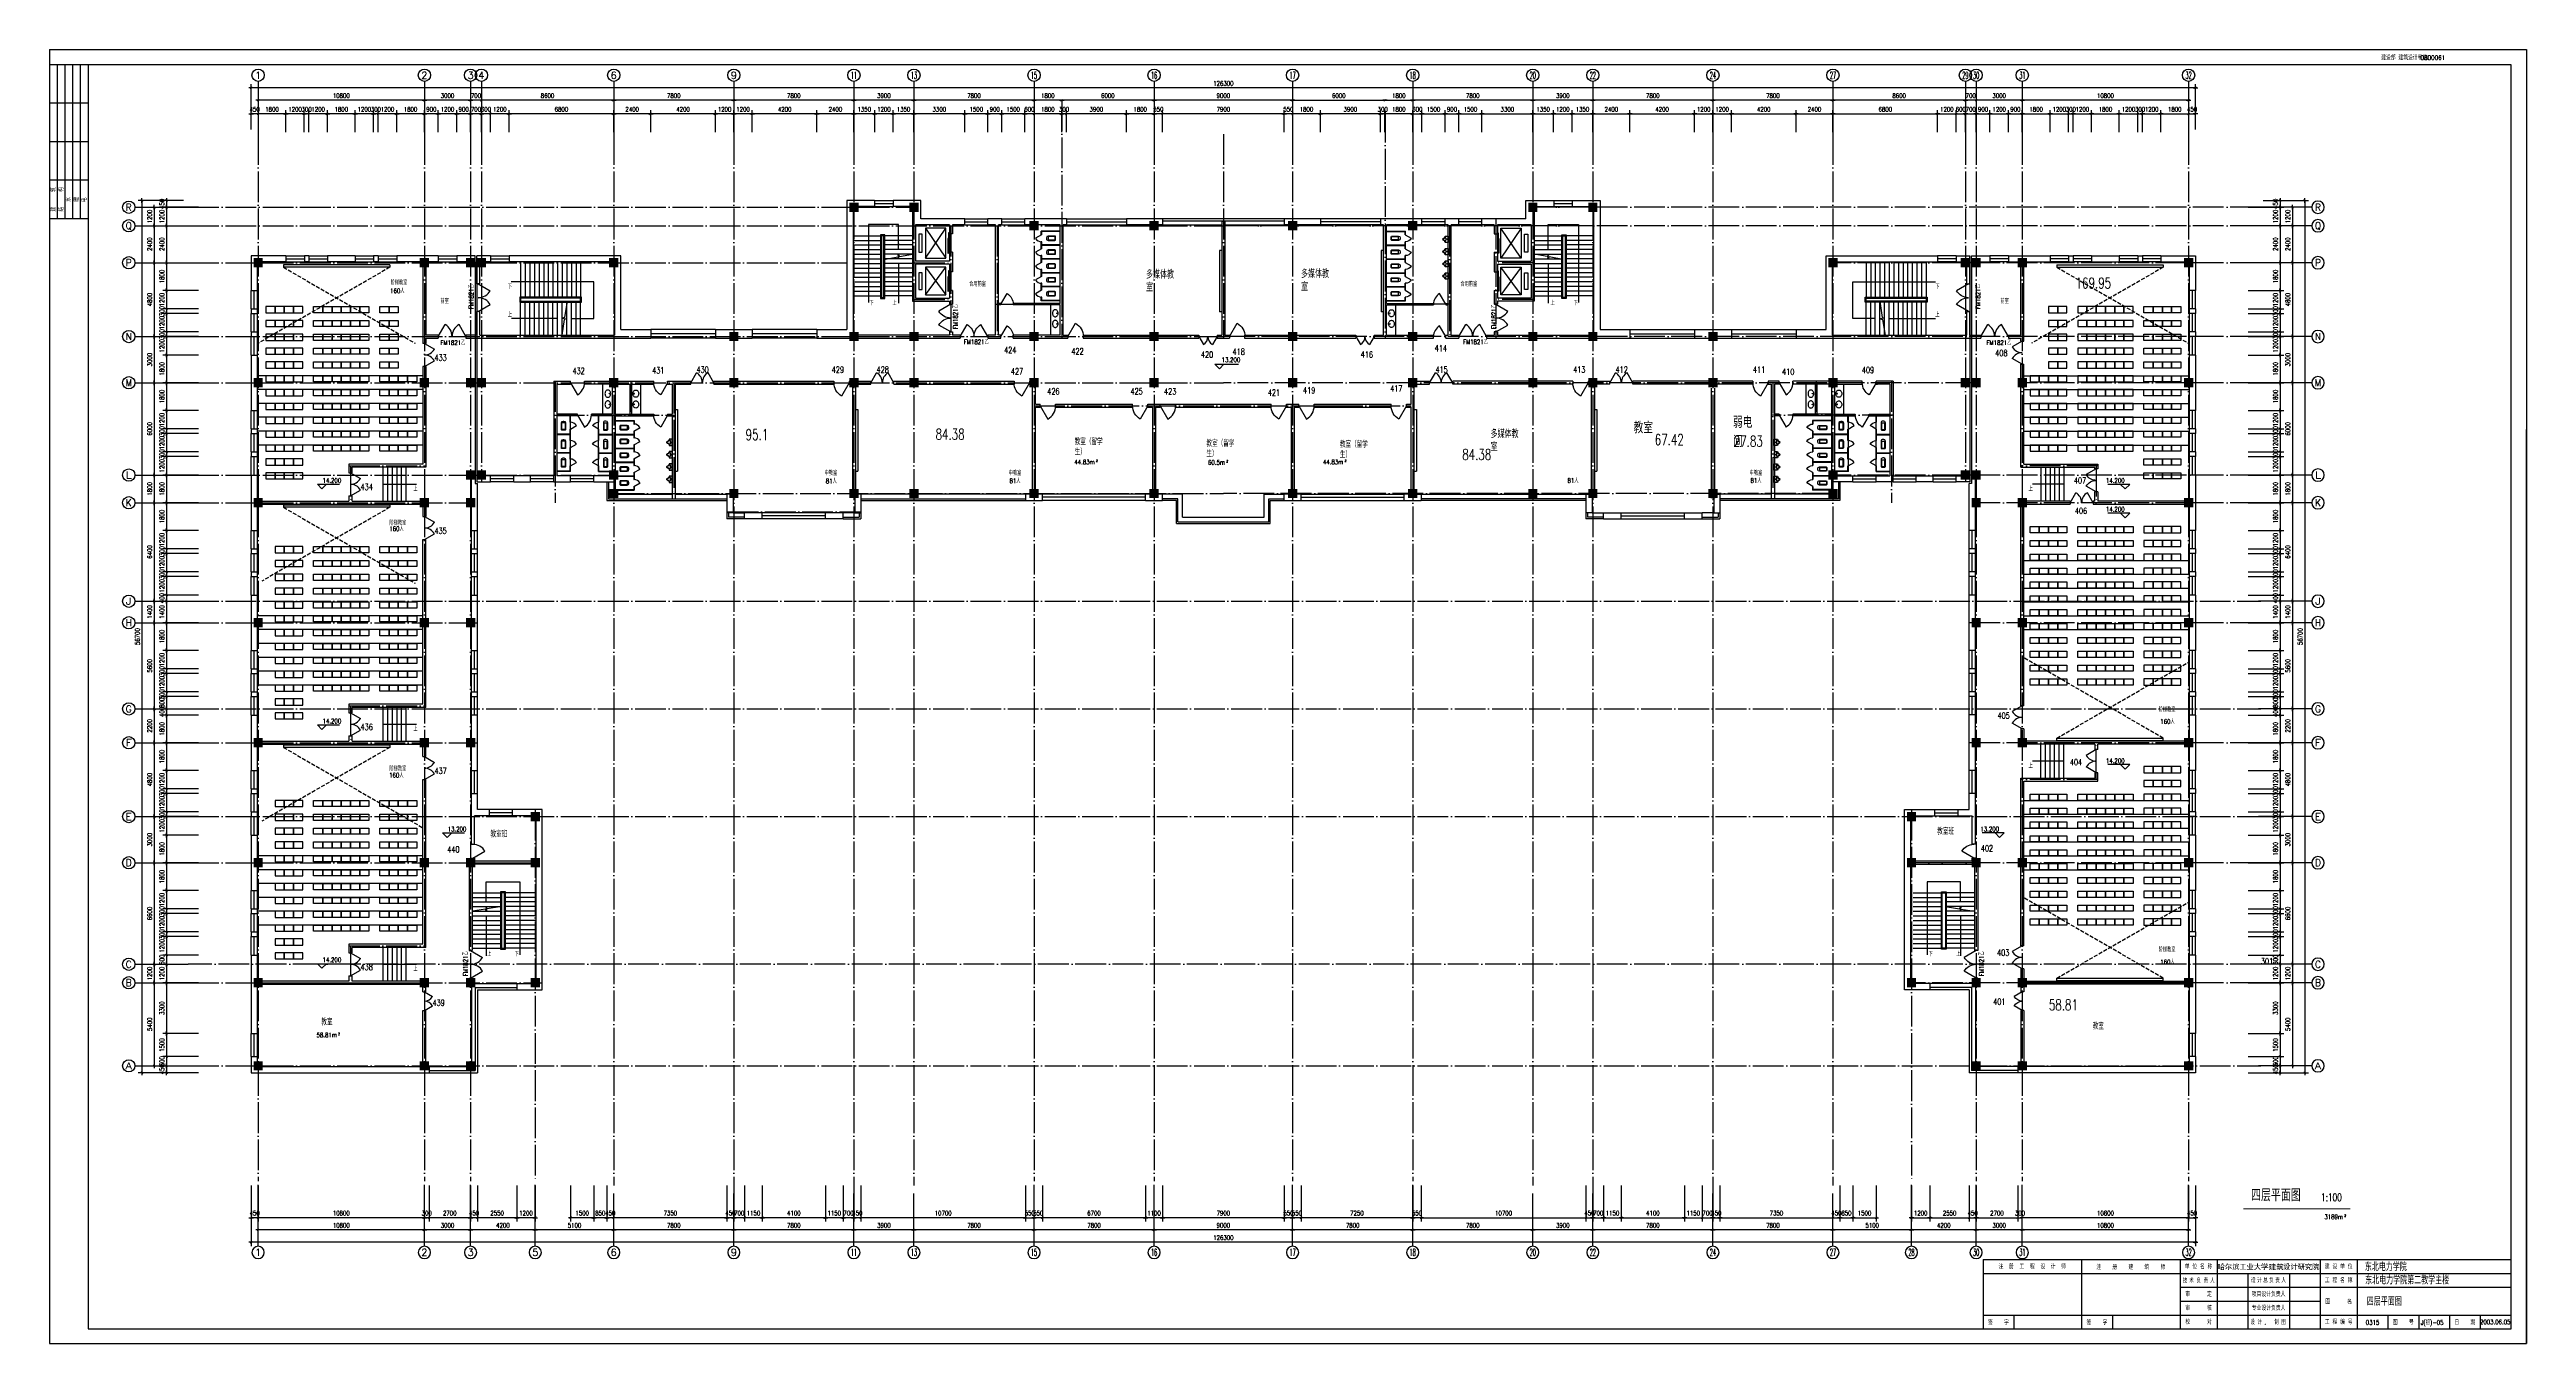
# Model space of a CAD drawing. Extents: x 165127 to 1058185, y 60808 to 144908.
# Drawn here: x 716344 to 877244, y 60808 to 144908 of the extents above; entities that cross this region are included whole.
import ezdxf
from ezdxf.enums import TextEntityAlignment as Align

# ---------------------------------------------------------------- set-up
doc = ezdxf.new("R2010")
doc.units = 0
doc.header["$LTSCALE"] = 1000
for name, pattern in [('DASH', [0.35, 0.25, -0.1]), ('DOTE', [2.42, 2, -0.2, 0.02, -0.2]), ('HIDDEN2', [0.1875, 0.125, -0.0625])]:
    doc.linetypes.add(name, pattern=pattern)
doc.layers.get('0').update_dxf_attribs({"linetype": 'CONTINUOUS'})
doc.layers.get('DEFPOINTS').update_dxf_attribs({"linetype": 'CONTINUOUS'})
for name, color, linetype in [('AXIS', 3, 'CONTINUOUS'), ('AXIS_TEXT', 7, 'CONTINUOUS'), ('COLUMN', 7, 'CONTINUOUS'), ('DOTE', 1, 'DOTE'), ('F', 252, 'CONTINUOUS'), ('LVTRY', 6, 'CONTINUOUS'), ('LVTRY_WINDOW', 7, 'CONTINUOUS'), ('PUB_DIM', 3, 'CONTINUOUS'), ('PUB_TEXT', 7, 'CONTINUOUS'), ('STAIR', 3, 'CONTINUOUS'), ('WALL', 255, 'CONTINUOUS'), ('WINDOW', 2, 'CONTINUOUS'), ('WINDOW_TEXT', 7, 'CONTINUOUS'), ('内部道路', 151, 'HIDDEN2'), ('面积注记', 7, 'CONTINUOUS')]:
    doc.layers.add(name, color=color, linetype=linetype)
doc.styles.add('_HZTXT', font='romans.shx', dxfattribs={"width": 0.7, "bigfont": 'z.shx'})
doc.styles.add('COMPLEX', font='COMPLEX')
doc.styles.add('DIM_FONT', font='SIMPLEX.shx', dxfattribs={"width": 0.7})
doc.styles.add('HZ', font='romans.shx', dxfattribs={"bigfont": 'z.shx'})
doc.styles.add('SIMPLEX', font='SIMPLEX.SHX')
doc.styles.add('Z', font='romans', dxfattribs={"width": 0.8, "bigfont": 'z'})
doc.dimstyles.new('AXIS', dxfattribs={"dimtxt": 300, "dimasz": 1, "dimexe": 250, "dimexo": 300, "dimgap": 150, "dimtad": 1, "dimdec": 0, "dimdsep": 46, "dimtxsty": 'DIM_FONT', "dimblk": '_DIMX', "dimcen": 2.5, "dimse1": 1, "dimse2": 1, "dimclrt": 7, "dimadec": 0, "dimazin": 0, "dimtfac": 1, "dimtdec": 0, "dimtix": 1, "dimtmove": 2, "dimatfit": 3, "dimldrblk": '_DIMX', "dimfxl": 1, "dimarcsym": 0})
doc.dimstyles.new('DIMA', dxfattribs={"dimtxt": 300, "dimasz": 1, "dimexe": 250, "dimexo": 300, "dimgap": 150, "dimtad": 1, "dimdec": 0, "dimdsep": 46, "dimtxsty": 'DIM_FONT', "dimblk": '_DIMX', "dimcen": 2.5, "dimse1": 1, "dimclrt": 7, "dimadec": 0, "dimazin": 0, "dimtfac": 1, "dimtdec": 0, "dimtix": 1, "dimtmove": 2, "dimatfit": 3, "dimldrblk": '_DIMX', "dimfxl": 1, "dimarcsym": 0})
doc.dimstyles.new('DIMB', dxfattribs={"dimtxt": 300, "dimasz": 1, "dimexe": 250, "dimexo": 300, "dimgap": 150, "dimtad": 1, "dimdec": 0, "dimdsep": 46, "dimtxsty": 'DIM_FONT', "dimblk": '_DIMX', "dimcen": 2.5, "dimse2": 1, "dimclrt": 7, "dimadec": 0, "dimazin": 0, "dimtfac": 1, "dimtdec": 0, "dimtix": 1, "dimtmove": 2, "dimatfit": 3, "dimldrblk": '_DIMX', "dimfxl": 1, "dimarcsym": 0})
doc.dimstyles.new('DIMN', dxfattribs={"dimtxt": 300, "dimasz": 1, "dimexe": 250, "dimexo": 300, "dimgap": 150, "dimtad": 1, "dimdec": 0, "dimdsep": 46, "dimtxsty": 'DIM_FONT', "dimblk": '_DIMX', "dimcen": 2.5, "dimclrt": 7, "dimadec": 0, "dimazin": 0, "dimtfac": 1, "dimtdec": 0, "dimtix": 1, "dimtmove": 2, "dimatfit": 3, "dimldrblk": '_DIMX', "dimfxl": 1, "dimarcsym": 0})

# ---------------------------------------------------------------- blocks, each defined once
blk = doc.blocks.new('_DBLK')
blk.add_line((-0.5, 0), (0, -0.87))
blk.add_arc((-0.5, 0), 1, 300, 0)
at = {"layer": 'WINDOW_TEXT', "style": 'SIMPLEX', "flags": 9}
blk.add_attdef('A', text='', height=1, dxfattribs=at).set_placement((0, 1.5), align=Align.MIDDLE)
blk = doc.blocks.new('_FZH')
blk.add_solid([(-0.5, -0.5), (0.5, -0.5), (-0.5, 0.5), (0.5, 0.5)])
blk = doc.blocks.new('_DBLK1')
for p, q in [((-0.5, 0), (-0.25, -0.433)), ((0.5, 0), (0.25, -0.433))]:
    blk.add_line(p, q)
for centre, start, end in [((-0.5, 0), 300, 0), ((0.5, 0), 180, 240)]:
    blk.add_arc(centre, 0.5, start, end)
at = {"layer": 'WINDOW_TEXT', "style": 'SIMPLEX', "flags": 9}
blk.add_attdef('A', text='', height=1, dxfattribs=at).set_placement((0, 1.5), align=Align.MIDDLE)
blk = doc.blocks.new('A$C407C5CBC')
at = {"layer": 'F'}
blk.add_lwpolyline([(0, 600), (400, 600), (400, 0), (0, 0)], close=True, dxfattribs=at)
blk = doc.blocks.new('_LV8')
for p, q in [((-205, 0), (205, 0)), ((-205, -191), (-205, 0)), ((205, 0), (205, -191))]:
    blk.add_line(p, q)
blk.add_circle((0, -60), 20)
for centre, radius, start, end in [((-243, -391), 203, 19.26394, 79.28939), ((-152, -175), 10, 114.10839, 248.1394), ((5, -526), 395, 66.66751, 114.10839), ((-243, -401), 233, 19.26394, 68.1394), ((0, -306), 54, 199.26394, 269.77771), ((0, -316), 24, 199.26394, 269.49984), ((0, -306), 54, 270.22229, 340.73606), ((0, -316), 24, 270.50016, 340.73606), ((243, -401), 233, 110.49411, 160.73606), ((243, -391), 203, 100.71061, 160.73606), ((158, -173), 10, 290.49411, 66.66751)]:
    blk.add_arc(centre, radius, start, end)
blk = doc.blocks.new('_LV4')
blk.add_lwpolyline([(0, -520, 0.0789663), (92, -505, 0.0881515), (166, -466, 0.1052687), (218, -403, 0.1216849), (235, -335, 0.1216849), (218, -267, 0.1052687), (166, -204, 0.0881515), (92, -165, 0.0789663), (0, -150, 0.0789663), (-92, -165, 0.0881515), (-166, -204, 0.1052687), (-218, -267, 0.1216849), (-235, -335, 0.1216849), (-218, -403, 0.1052687), (-166, -466, 0.0881515), (-92, -505, 0.0789663)], format="xyb", close=True)
blk.add_circle((0, -230), 20)
blk = doc.blocks.new('_LV6')
for p, q in [((-140, -340), (-140, -780)), ((140, -770), (-140, -770)), ((-110, -340), (-110, -770)), ((100, -300), (-100, -300)), ((100, -330), (-100, -330)), ((-30, -890), (30, -890)), ((110, -770), (110, -340)), ((140, -780), (140, -340))]:
    blk.add_line(p, q)
for centre, radius, start, end in [((-100, -340), 40, 90, 180), ((-30, -780), 110, 180, 270), ((-100, -340), 10, 90, 180), ((30, -780), 110, 270, 0), ((100, -340), 40, 0, 90), ((100, -340), 10, 0, 90)]:
    blk.add_arc(centre, radius, start, end)
blk = doc.blocks.new('_LIFTD')
for points in [[(-0.55, -0.6), (-0.55, -0.77), (0.24, -0.77), (0.24, -0.6), (-0.55, -0.6)], [(-0.24, -0.78), (-0.24, -0.96), (0.55, -0.96), (0.55, -0.78), (-0.24, -0.78)]]:
    blk.add_lwpolyline(points)
blk = doc.blocks.new('A$C34131D43')
at = {"color": 243}
for p, q in [((0, 84100), (0, 0)), ((0, 84100), (160900, 84100)), ((160900, 84100), (160900, 0)), ((2500, 83102), (0, 83102)), ((500, 83102), (500, 73102)), ((1000, 83102), (1000, 73102)), ((1500, 83102), (1500, 73102)), ((2000, 83102), (2000, 73102)), ((2500, 80602), (0, 80602)), ((2500, 78102), (0, 78102)), ((2500, 75602), (0, 75602)), ((2500, 73102), (0, 73102)), ((160900, 0), (160900, 59400)), ((160900, 0), (160900, 42000)), ((160900, 0), (160900, 42000)), ((132000, 5450), (132000, 950)), ((138400, 3650), (159900, 3650)), ((125600, 1850), (159900, 1850)), ((127600, 1850), (127600, 950)), ((134000, 1850), (134000, 950)), ((138400, 2750), (147500, 2750)), ((151900, 1850), (151900, 950)), ((153900, 1850), (153900, 950)), ((155900, 1850), (155900, 950)), ((157900, 1850), (157900, 950)), ((0, 0), (160900, 0)), ((34800, 0), (160900, 0)), ((65600, 0), (160900, 0)), ((101500, 0), (160900, 0))]:
    blk.add_line(p, q, dxfattribs=at)
at = {"color": 244}
for p, q in [((2500, 83100), (2500, 950)), ((159900, 83100), (2500, 83100)), ((159900, 950), (159900, 83100)), ((159900, 950), (159900, 58400)), ((159900, 950), (159900, 40998)), ((159900, 950), (159900, 40998)), ((2500, 950), (159900, 950)), ((37300, 950), (159900, 950)), ((89100, 950), (159900, 950)), ((104000, 950), (159900, 950))]:
    blk.add_line(p, q, dxfattribs=at)
at = {"color": 247}
for p, q in [((125600, 5450), (159900, 5450)), ((125600, 5450), (125600, 950)), ((138400, 5450), (138400, 950)), ((125600, 4550), (159900, 4550))]:
    blk.add_line(p, q, dxfattribs=at)
at = {"color": 242}
for p, q in [((140800, 5450), (140800, 950)), ((141164, 5196), (141146, 5163)), ((147500, 5450), (147500, 950)), ((149900, 5450), (149900, 950)), ((142800, 4550), (142800, 950)), ((145500, 4550), (145500, 950))]:
    blk.add_line(p, q, dxfattribs=at)
for points in [[(140860, 5175), (140904, 5175), (140860, 4855), (140904, 4855)], [(140904, 5175), (140947, 5175), (140904, 5137), (140947, 5137)], [(140904, 4897), (140947, 4897), (140904, 4855), (140947, 4855)], [(140947, 5175), (140992, 5175), (140947, 4855), (140992, 4855)], [(141051, 5067), (141080, 5046), (140999, 5018), (141036, 4999)], [(141046, 4962), (141090, 4962), (141046, 4779), (141090, 4779)], [(141090, 5124), (141118, 5103), (141051, 5067), (141080, 5046)], [(141083, 5042), (141226, 5042), (141083, 5007), (141226, 5007)], [(141124, 5219), (141146, 5163), (141090, 5124), (141118, 5103)], [(141090, 4962), (141211, 4962), (141090, 4924), (141211, 4924)], [(141124, 5219), (141175, 5210), (141146, 5163), (141164, 5196)], [(141146, 5163), (141164, 5196), (141169, 5119), (141198, 5139)], [(141198, 5139), (141220, 5111), (141169, 5119), (141192, 5085)], [(141192, 5085), (141220, 5111), (141215, 5059), (141243, 5088)], [(141211, 4962), (141256, 4962), (141211, 4779), (141256, 4779)], [(141215, 5059), (141243, 5088), (141247, 5029), (141272, 5063)], [(141247, 5029), (141272, 5063), (141274, 5009), (141296, 5045)], [(141370, 5065), (141404, 5033), (141325, 5026), (141367, 4992)], [(141390, 4901), (141430, 4884), (141335, 4838), (141384, 4819)], [(141397, 5096), (141440, 5085), (141370, 5065), (141404, 5033)], [(141441, 4981), (141486, 4963), (141390, 4901), (141430, 4884)], [(141456, 5219), (141446, 5095), (141397, 5096), (141440, 5085)], [(141456, 5219), (141506, 5196), (141446, 5095), (141464, 5131)], [(141464, 5131), (141702, 5131), (141446, 5095), (141688, 5095)], [(141539, 4839), (141580, 4820), (141523, 4825), (141549, 4787)], [(141543, 4856), (141588, 4856), (141539, 4839), (141580, 4820)], [(141543, 5064), (141588, 5064), (141543, 4856), (141588, 4856)], [(141624, 4960), (141649, 4992), (141727, 4834), (141764, 4868)], [(141702, 5131), (141752, 5131), (141666, 5042), (141708, 5033)], [(141806, 5060), (141827, 5089), (141851, 5035), (141882, 5057)], [(141851, 4896), (141886, 4884), (141819, 4812), (141860, 4789)], [(141825, 5173), (141851, 5197), (141899, 5112), (141931, 5136)], [(141851, 5035), (141882, 5057), (141893, 4998), (141912, 5039)], [(141875, 4986), (141912, 4965), (141851, 4896), (141886, 4884)], [(141927, 4915), (142244, 4915), (141927, 4879), (142244, 4879)], [(141940, 5175), (141982, 5175), (141940, 5087), (141982, 5087)], [(141996, 4847), (142008, 4815), (141961, 4826), (141977, 4797)], [(141982, 5175), (142181, 5175), (141982, 5140), (142181, 5140)], [(142073, 5090), (142081, 5062), (141982, 5082), (142027, 5056)], [(141982, 5082), (142027, 5056), (141982, 4915), (142027, 4915)], [(142027, 4873), (142055, 4841), (141996, 4847), (142008, 4815)], [(142027, 5019), (142202, 5019), (142027, 4984), (142202, 4984)], [(142050, 5208), (142093, 5218), (142071, 5175), (142112, 5175)], [(142154, 5109), (142177, 5072), (142073, 5090), (142081, 5062)], [(142114, 4984), (142151, 4984), (142113, 4915), (142152, 4915)], [(142114, 4847), (142139, 4871), (142166, 4816), (142188, 4841)], [(142166, 4816), (142188, 4841), (142213, 4778), (142237, 4810)], [(142181, 5175), (142226, 5175), (142181, 5087), (142226, 5087)], [(142290, 4848), (142706, 4848), (142290, 4812), (142706, 4812)], [(142319, 5175), (142660, 5175), (142319, 5138), (142660, 5138)], [(142468, 5142), (142513, 5142), (142468, 4843), (142513, 4843)], [(142739, 5079), (142773, 5102), (142822, 4939), (142859, 4960)], [(142748, 4831), (143166, 4831), (142748, 4795), (143166, 4795)], [(142880, 5220), (142925, 5220), (142880, 4829), (142925, 4829)], [(142986, 5216), (143038, 5213), (142986, 5195), (143031, 5191)], [(142986, 5195), (143031, 5191), (142986, 4794), (143031, 4794)], [(143093, 5037), (143128, 5026), (143058, 4936), (143091, 4924)], [(143117, 5127), (143162, 5111), (143093, 5037), (143128, 5026)], [(143274, 4847), (143305, 4810), (143207, 4823), (143245, 4779)], [(143221, 5087), (143639, 5087), (143221, 5050), (143639, 5050)], [(143329, 4888), (143358, 4854), (143274, 4847), (143305, 4810)], [(143367, 4934), (143396, 4902), (143329, 4888), (143358, 4854)], [(143388, 4977), (143424, 4953), (143367, 4934), (143396, 4902)], [(143399, 5013), (143441, 5006), (143388, 4977), (143424, 4953)], [(143404, 5050), (143448, 5050), (143399, 5013), (143441, 5006)], [(143404, 5219), (143471, 5214), (143404, 5196), (143455, 5197)], [(143404, 5196), (143455, 5197), (143404, 5087), (143449, 5087)], [(143448, 5050), (143458, 5050), (143437, 4992), (143471, 5003)], [(143437, 4992), (143471, 5003), (143468, 4922), (143492, 4958)], [(143468, 4922), (143492, 4958), (143497, 4878), (143517, 4922)], [(143497, 4878), (143517, 4922), (143529, 4843), (143552, 4884)], [(143529, 4843), (143552, 4884), (143564, 4813), (143594, 4852)], [(143564, 4813), (143594, 4852), (143606, 4785), (143646, 4826)], [(143682, 4940), (143881, 4940), (143682, 4900), (143881, 4900)], [(143685, 5124), (143727, 5124), (143685, 5030), (143727, 5030)], [(143726, 5196), (143767, 5219), (143771, 5132), (143809, 5153)], [(143727, 5124), (144079, 5124), (143727, 5083), (144079, 5083)], [(143770, 5043), (144041, 5043), (143770, 5004), (144045, 5004)], [(143852, 5214), (143902, 5219), (143870, 5182), (143913, 5188)], [(143880, 4835), (143915, 4796), (143862, 4823), (143890, 4783)], [(143870, 5182), (143913, 5188), (143880, 5146), (143926, 5153)], [(143881, 4839), (143924, 4839), (143880, 4837), (143923, 4813)], [(143880, 4837), (143923, 4813), (143880, 4835), (143915, 4796)], [(143952, 5004), (144045, 5004), (143881, 4958), (143924, 4948)], [(143881, 4958), (143924, 4948), (143881, 4839), (143924, 4839)], [(143924, 4940), (144122, 4940), (143924, 4900), (144122, 4900)], [(143997, 5199), (144036, 5183), (143966, 5124), (144002, 5124)], [(144005, 5219), (144061, 5200), (143997, 5199), (144036, 5183)], [(144079, 5124), (144119, 5124), (144079, 5033), (144119, 5033)], [(144229, 4854), (144260, 4832), (144175, 4810), (144212, 4776)], [(144231, 5079), (144263, 5070), (144182, 5030), (144208, 4993)], [(144183, 5162), (144275, 5162), (144183, 5125), (144260, 5125)], [(144187, 4949), (144219, 4967), (144212, 4901), (144233, 4928)], [(144234, 5030), (144310, 5030), (144208, 4993), (144311, 4993)], [(144212, 4901), (144233, 4928), (144239, 4867), (144255, 4893)], [(144264, 4913), (144289, 4886), (144229, 4854), (144260, 4832)], [(144275, 5162), (144311, 5162), (144231, 5079), (144263, 5070)], [(144274, 4956), (144306, 4944), (144264, 4913), (144289, 4886)], [(144266, 4842), (144279, 4868), (144296, 4822), (144314, 4845)], [(144276, 4993), (144311, 4993), (144274, 4956), (144306, 4944)], [(144296, 4822), (144314, 4845), (144357, 4795), (144359, 4830)], [(144315, 5099), (144440, 5099), (144315, 5070), (144440, 5070)], [(144315, 4907), (144440, 4907), (144315, 4877), (144440, 4877)], [(144331, 4976), (144440, 4976), (144331, 4941), (144440, 4941)], [(144332, 5161), (144440, 5161), (144332, 5130), (144440, 5130)], [(144343, 5040), (144440, 5040), (144343, 5008), (144440, 5008)], [(144357, 4795), (144359, 4830), (144440, 4786), (144426, 4819)], [(144440, 5206), (144477, 5206), (144440, 4826), (144477, 4826)], [(144477, 5161), (144534, 5161), (144477, 5130), (144534, 5130)], [(144477, 5099), (144534, 5099), (144477, 5070), (144534, 5070)], [(144477, 5040), (144534, 5040), (144477, 5008), (144534, 5008)], [(144477, 4976), (144579, 4976), (144477, 4941), (144579, 4941)], [(144477, 4907), (144594, 4907), (144477, 4877), (144594, 4877)], [(144520, 4786), (144510, 4820), (144599, 4784), (144615, 4835)], [(144534, 5161), (144578, 5161), (144534, 5008), (144578, 5008)], [(144578, 5099), (144615, 5099), (144578, 5070), (144615, 5070)], [(144727, 5146), (144761, 5122), (144669, 5078), (144706, 5058)], [(144670, 4858), (144747, 4861), (144670, 4812), (144763, 4830)], [(144681, 5027), (144747, 5027), (144681, 4990), (144747, 4990)], [(144761, 5209), (144804, 5194), (144727, 5146), (144761, 5122)], [(144747, 5027), (144790, 5027), (144747, 4861), (144790, 4867)], [(144747, 4861), (144840, 4879), (144763, 4830), (144839, 4844)], [(144784, 5159), (144892, 5159), (144761, 5122), (144892, 5122)], [(144781, 5122), (144818, 5122), (144803, 5053), (144847, 5064)], [(144790, 5027), (144845, 5027), (144790, 4990), (144845, 4990)], [(144844, 4840), (144877, 4816), (144816, 4810), (144849, 4784)], [(144860, 4872), (144897, 4852), (144844, 4840), (144877, 4816)], [(144866, 4906), (144910, 4907), (144860, 4872), (144897, 4852)], [(144918, 5144), (144953, 5122), (144861, 5078), (144898, 5058)], [(144866, 5035), (144910, 5035), (144866, 4906), (144910, 4905)], [(144910, 5035), (145007, 5035), (144910, 4999), (145005, 4999)], [(144953, 5209), (144996, 5194), (144918, 5144), (144953, 5122)], [(144933, 4961), (144977, 4964), (144938, 4868), (144982, 4872)], [(144976, 5159), (145108, 5159), (144953, 5122), (145108, 5122)], [(144995, 5122), (145032, 5122), (145017, 5053), (145060, 5064)], [(145007, 5035), (145049, 5035), (144999, 4833), (145046, 4833)], [(144999, 4833), (145046, 4833), (145002, 4813), (145047, 4831)], [(145047, 4831), (145050, 4829), (145002, 4813), (145013, 4797)], [(145050, 4829), (145054, 4826), (145013, 4797), (145028, 4785)], [(145065, 4826), (145072, 4833), (145089, 4787), (145101, 4799)], [(145072, 4833), (145074, 4846), (145101, 4799), (145107, 4812)], [(145074, 4846), (145078, 4858), (145086, 4833), (145107, 4812)], [(145075, 4871), (145088, 4864), (145077, 4859), (145094, 4833)], [(145086, 4833), (145107, 4812), (145112, 4833), (145118, 4857)], [(145088, 4864), (145118, 4857), (145094, 4833), (145112, 4833)], [(145132, 5081), (145197, 5081), (145132, 5043), (145197, 5043)], [(145174, 5184), (145218, 5200), (145216, 5108), (145259, 5128)], [(145174, 4825), (145269, 4919), (145196, 4787), (145299, 4884)], [(145197, 5081), (145241, 5081), (145197, 4848), (145241, 4891)], [(145302, 5078), (145345, 5060), (145267, 5047), (145311, 5025)], [(145295, 5015), (145443, 5015), (145295, 4988), (145443, 4988)], [(145323, 5128), (145364, 5108), (145302, 5078), (145345, 5060)], [(145339, 4835), (145374, 4811), (145307, 4822), (145315, 4783)], [(145309, 4958), (145350, 4974), (145336, 4902), (145370, 4928)], [(145324, 5140), (145367, 5131), (145323, 5128), (145364, 5108)], [(145324, 5208), (145367, 5208), (145324, 5140), (145367, 5132)], [(145336, 4902), (145370, 4928), (145373, 4858), (145402, 4887)], [(145373, 4858), (145404, 4832), (145339, 4835), (145374, 4811)], [(145367, 5208), (145433, 5208), (145367, 5173), (145433, 5173)], [(145402, 4887), (145433, 4861), (145373, 4858), (145404, 4832)], [(145432, 4940), (145471, 4921), (145402, 4887), (145433, 4861)], [(145404, 4832), (145433, 4861), (145450, 4806), (145461, 4844)], [(145441, 4976), (145490, 4975), (145432, 4940), (145471, 4921)], [(145433, 5208), (145477, 5208), (145433, 5085), (145477, 5088)], [(145433, 5085), (145477, 5088), (145440, 5062), (145483, 5080)], [(145440, 5062), (145483, 5080), (145457, 5046), (145501, 5079)], [(145443, 5015), (145495, 5015), (145441, 4976), (145490, 4975)], [(145450, 4806), (145461, 4844), (145494, 4792), (145502, 4830)], [(145457, 5046), (145501, 5079), (145491, 5041), (145512, 5079)], [(145491, 5041), (145512, 5079), (145544, 5044), (145521, 5079)], [(145494, 4792), (145502, 4830), (145526, 4786), (145560, 4824)], [(145544, 5044), (145521, 5079), (145564, 5057), (145530, 5093)], [(145596, 5079), (145648, 5079), (145596, 5042), (145648, 5042)], [(145630, 5184), (145671, 5199), (145688, 5108), (145727, 5127)], [(145633, 4828), (145753, 4939), (145651, 4797), (145778, 4910)], [(145648, 5079), (145692, 5079), (145648, 4842), (145692, 4883)], [(145742, 5078), (145870, 5078), (145742, 5042), (145870, 5042)], [(145870, 5217), (145924, 5210), (145870, 5196), (145914, 5191)], [(145870, 5196), (145914, 5191), (145870, 4777), (145914, 4777)], [(145914, 5078), (146036, 5078), (145914, 5042), (146036, 5042)], [(146081, 5021), (146103, 4978), (146060, 4992), (146077, 4944)], [(146067, 5182), (146128, 5182), (146067, 5151), (146126, 5151)], [(146102, 5060), (146134, 5032), (146081, 5021), (146103, 4978)], [(146117, 5102), (146155, 5086), (146102, 5060), (146134, 5032)], [(146103, 4978), (146109, 4987), (146103, 4935), (146145, 4944)], [(146103, 4935), (146145, 4944), (146145, 4916)], [(146103, 4935), (146145, 4916), (146103, 4834), (146145, 4834)], [(146134, 5032), (146145, 5022), (146109, 4987), (146145, 4944)], [(146124, 5136), (146165, 5128), (146117, 5102), (146155, 5086)], [(146128, 5182), (146170, 5182), (146124, 5136), (146165, 5128)], [(146134, 5032), (146145, 5057), (146145, 5022)], [(146145, 5057), (146191, 5057), (146145, 5022), (146191, 5022)], [(146145, 4869), (146191, 4869), (146145, 4834), (146191, 4834)], [(146170, 5182), (146236, 5182), (146168, 5151), (146236, 5151)], [(146191, 5057), (146236, 5057), (146191, 4834), (146236, 4834)], [(146244, 5033), (146317, 5033), (146244, 4997), (146317, 4997)], [(146266, 4838), (146304, 4810), (146246, 4818), (146283, 4786)], [(146252, 5197), (146317, 5197), (146252, 5166), (146317, 5166)], [(146286, 4866), (146326, 4845), (146266, 4838), (146304, 4810)], [(146303, 4900), (146344, 4882), (146286, 4866), (146326, 4845)], [(146314, 4938), (146355, 4924), (146303, 4900), (146344, 4882)], [(146317, 4974), (146360, 4972), (146314, 4938), (146355, 4924)], [(146317, 5197), (146360, 5197), (146317, 4974), (146360, 4972)], [(146360, 5197), (146413, 5197), (146360, 5166), (146413, 5166)], [(146360, 5033), (146413, 5033), (146360, 4997), (146413, 4997)], [(146413, 5197), (146456, 5197), (146413, 4782), (146456, 4782)], [(146456, 5197), (146497, 5197), (146456, 5166), (146497, 5166)], [(146456, 5033), (146500, 5033), (146456, 4997), (146500, 4997)], [(146539, 5164), (146582, 5164), (146539, 5081), (146582, 5081)], [(146589, 5042), (146619, 5019), (146544, 5020), (146580, 4994)], [(146569, 4971), (146800, 4971), (146569, 4934), (146800, 4934)], [(146582, 5164), (146906, 5164), (146582, 5129), (146906, 5129)], [(146617, 4840), (146646, 4807), (146585, 4826), (146604, 4787)], [(146632, 5070), (146664, 5048), (146589, 5042), (146619, 5019)], [(146641, 4858), (146677, 4833), (146617, 4840), (146646, 4807)], [(146665, 5098), (146706, 5075), (146632, 5070), (146664, 5048)], [(146661, 4882), (146701, 4863), (146641, 4858), (146677, 4833)], [(146677, 4911), (146719, 4899), (146661, 4882), (146701, 4863)], [(146684, 4934), (146728, 4934), (146677, 4911), (146719, 4899)], [(146688, 5040), (146745, 5031), (146688, 5023), (146731, 5012)], [(146688, 5023), (146731, 5012), (146688, 4971), (146731, 4971)], [(146703, 5200), (146747, 5209), (146717, 5164), (146765, 5164)], [(146770, 5071), (146798, 5098), (146791, 5061), (146829, 5085)], [(146791, 5061), (146829, 5085), (146826, 5041), (146862, 5068)], [(146800, 4971), (146845, 4971), (146800, 4825), (146845, 4838)], [(146800, 4825), (146845, 4838), (146804, 4811), (146847, 4833)], [(146804, 4811), (146847, 4833), (146808, 4802), (146850, 4828)], [(146808, 4802), (146850, 4828), (146817, 4793), (146859, 4822)], [(146826, 5041), (146862, 5068), (146861, 5019), (146891, 5049)], [(146861, 5019), (146891, 5049), (146898, 4991), (146926, 5020)], [(146906, 5164), (146949, 5164), (146906, 5081), (146949, 5081)], [(146913, 4822), (146921, 4829), (146940, 4787), (146946, 4790)], [(146921, 4829), (146925, 4838), (146946, 4790), (146958, 4800)], [(146925, 4838), (146926, 4859), (146958, 4800), (146961, 4805)], [(146926, 4875), (146954, 4858), (146926, 4867), (146968, 4828)], [(146926, 4859), (146926, 4867), (146961, 4805), (146968, 4828)], [(146954, 4858), (146975, 4855), (146968, 4828)], [(147006, 5197), (147044, 5197), (147006, 4777), (147044, 4777)], [(147044, 5197), (147096, 5197), (147044, 5169), (147091, 5169)], [(147049, 4911), (147078, 4911), (147077, 4865), (147115, 4880)], [(147096, 5197), (147142, 5197), (147068, 5040), (147097, 5040)], [(147068, 5040), (147097, 5040), (147085, 5016), (147111, 5026)], [(147090, 4918), (147137, 4910), (147078, 4911), (147115, 4880)], [(147085, 5016), (147111, 5026), (147095, 4994), (147120, 5015)], [(147097, 4925), (147138, 4913), (147090, 4918), (147137, 4910)], [(147095, 4994), (147120, 5015), (147100, 4977), (147136, 4978)], [(147103, 4945), (147138, 4961), (147097, 4925), (147138, 4913)], [(147100, 4977), (147136, 4978), (147103, 4945), (147138, 4961)], [(147144, 4834), (147157, 4795), (147114, 4823), (147118, 4781)], [(147173, 4854), (147201, 4825), (147144, 4834), (147157, 4795)], [(147145, 5164), (147192, 5164), (147145, 5085), (147192, 5085)], [(147145, 4997), (147410, 4997), (147145, 4959), (147410, 4959)], [(147197, 4882), (147230, 4859), (147173, 4854), (147201, 4825)], [(147178, 5075), (147383, 5075), (147178, 5041), (147383, 5040)], [(147192, 5164), (147364, 5164), (147192, 5129), (147364, 5129)], [(147210, 4910), (147248, 4891), (147197, 4882), (147230, 4859)], [(147217, 4935), (147259, 4929), (147210, 4910), (147248, 4891)], [(147218, 4959), (147263, 4957), (147217, 4935), (147259, 4929)], [(147246, 5212), (147301, 5217), (147255, 5202), (147301, 5208)], [(147255, 5202), (147301, 5208), (147264, 5164), (147302, 5164)], [(147292, 4959), (147335, 4959), (147293, 4840), (147335, 4858)], [(147293, 4840), (147335, 4858), (147295, 4828), (147337, 4850)], [(147295, 4828), (147337, 4850), (147302, 4815), (147340, 4844)], [(147302, 4815), (147340, 4844), (147314, 4805), (147345, 4839)], [(147314, 4805), (147345, 4839), (147337, 4799), (147352, 4836)], [(147337, 4799), (147352, 4836), (147388, 4799), (147370, 4835)], [(147364, 5164), (147405, 5164), (147364, 5085), (147405, 5085)], [(147388, 4799), (147370, 4835), (147392, 4800), (147378, 4837)], [(147392, 4800), (147378, 4837), (147403, 4804), (147383, 4841)], [(147403, 4804), (147383, 4841), (147408, 4808), (147389, 4849)], [(147408, 4808), (147389, 4849), (147418, 4818), (147392, 4857)], [(147418, 4818), (147392, 4857), (147423, 4827), (147398, 4872)], [(147423, 4827), (147398, 4872), (147431, 4844), (147401, 4880)], [(147403, 4885), (147419, 4870), (147401, 4880), (147415, 4863)], [(147419, 4870), (147441, 4865), (147415, 4863), (147431, 4844)], [(141090, 4815), (141211, 4815), (141090, 4779), (141211, 4779)], [(141493, 4823), (141523, 4825), (141531, 4780), (141549, 4787)], [(141493, 4823), (141519, 4794), (141503, 4809), (141508, 4794)], [(141508, 4794), (141519, 4794), (141506, 4778), (141531, 4780)], [(141923, 4812), (141961, 4826), (141937, 4797), (141977, 4797)], [(141937, 4797), (141977, 4797), (141944, 4778)], [(143818, 4823), (143862, 4823), (143831, 4805), (143873, 4807)], [(143831, 4805), (143873, 4807), (143837, 4778), (143890, 4783)], [(144440, 4786), (144426, 4819), (144520, 4786), (144510, 4820)], [(144792, 4796), (144816, 4810), (144812, 4787), (144829, 4800)], [(144812, 4787), (144829, 4800), (144830, 4770), (144849, 4784)], [(145054, 4826), (145057, 4826), (145028, 4785), (145045, 4780)], [(145057, 4826), (145059, 4825), (145045, 4780), (145067, 4780)], [(145059, 4825), (145065, 4826), (145067, 4780), (145089, 4787)], [(145307, 4822), (145315, 4783), (145263, 4814), (145300, 4778)], [(146229, 4804), (146246, 4818), (146253, 4795), (146263, 4803)], [(146253, 4795), (146263, 4803), (146274, 4777), (146283, 4786)], [(146585, 4826), (146604, 4787), (146531, 4820), (146559, 4777)], [(146817, 4793), (146859, 4822), (146830, 4786), (146875, 4820)], [(146875, 4820), (146881, 4820), (146830, 4786), (146844, 4784)], [(146881, 4820), (146895, 4820), (146844, 4784), (146927, 4784)], [(146895, 4820), (146899, 4820), (146927, 4784), (146934, 4785)], [(146899, 4820), (146913, 4822), (146934, 4785), (146940, 4787)], [(147077, 4820), (147114, 4823), (147093, 4798), (147115, 4805)], [(147093, 4798), (147115, 4805), (147095, 4776), (147118, 4781)]]:
    blk.add_solid(points, dxfattribs=at)
at = {"color": 242, "linetype": 'Continuous', "style": 'Z', "width": 0.8}
for s in ['建设部 建筑设计甲级', '              0800061']:
    blk.add_text(s, height=300, dxfattribs=at).set_placement((151462, 83420))
at = {"color": 242, "style": 'Z', "width": 0.8}
for s, p in [('筑', (405, 74847)), ('构', (905, 74847)), ('水', (1397, 74200)), ('暖', (1909, 74211)), ('电', (2406, 74168)), ('建', (411, 73569)), ('结', (911, 73569))]:
    blk.add_text(s, height=300, rotation=90, dxfattribs=at).set_placement(p)
at = {"color": 242, "style": 'HZ', "width": 0.8}
for s, p in [('注  册  工  程  设  计  师', (128800, 5000)), ('单 位 名 称', (139600, 5000)), ('建 设 单 位', (148700, 5000)), ('审      定', (139600, 3200)), ('项目设计负责人', (144150, 3200)), ('工 程 名 称', (148700, 4100)), ('审      核', (139600, 2300)), ('专业设计负责人', (144150, 2300)), ('校      对', (139600, 1400)), ('工 程 编 号', (148700, 1400))]:
    blk.add_text(s, height=300, dxfattribs=at).set_placement(p, align=Align.MIDDLE_CENTER)
for s, p in [('注    册    建    筑    师', (135200, 5000)), ('图      名', (148700, 2750)), ('签    字', (126600, 1400)), ('签    字', (133000, 1400)), ('图    号', (152900, 1400)), ('日    期', (156900, 1400))]:
    blk.add_text(s, height=300, dxfattribs=at).set_placement(p, align=Align.MIDDLE)
at = {"color": 242, "style": 'HZ'}
for s, width, p in [('技', 0.7, (138586, 3936)), ('术', 0.7, (139005, 3936)), ('负', 0.7, (139474, 3936)), ('责', 0.7, (139943, 3936)), ('人', 0.7, (140362, 3936)), ('设', 0.8, (142994, 3950)), ('计', 0.8, (143390, 3950)), ('总', 0.8, (143786, 3950)), ('负', 0.8, (144182, 3950)), ('责', 0.8, (144578, 3950)), ('人', 0.8, (144974, 3950)), ('设 计 .', 0.7, (142984, 1236)), ('制 图', 0.7, (144533, 1236))]:
    blk.add_text(s, height=300, dxfattribs=dict(at, width=width)).set_placement(p)
blk = doc.blocks.new('_ARROW')
blk.add_solid([(0, 0), (-1, 0.1), (-1, -0.1)])
blk = doc.blocks.new('_AXISO')
blk.add_circle((0, 0), 0.5)
at = {"layer": 'AXIS_TEXT', "style": 'COMPLEX', "width": 1.041667}
blk.add_attdef('A', text='', height=0.56, dxfattribs=at).set_placement((-0.25, -0.28), (0.25, -0.28), align=Align.FIT)
blk = doc.blocks.new('_DIMX')
blk.add_line((-150, 0), (150, 0))
at = {"const_width": 50}
blk.add_lwpolyline([(-70, -70), (70, 70)], dxfattribs=at)
blk = doc.blocks.new('*D887')
at = {"color": 0, "linetype": 'ByBlock'}
blk.add_line((659922, 141608), (649124, 141608), dxfattribs=at)
at = {"layer": 'DEFPOINTS', "color": 0, "linetype": 'ByBlock'}
for p in [(649123, 141608), (649123, 139408), (659923, 139408)]:
    blk.add_point(p, dxfattribs=at)
at = {"color": 0, "linetype": 'ByBlock', "rotation": 180}
blk.add_blockref('_DIMX', (649123, 141608), dxfattribs=at)
at = {"color": 0, "linetype": 'ByBlock'}
blk.add_blockref('_DIMX', (659923, 141608), dxfattribs=at)
at = {"color": 7, "linetype": 'ByBlock', "insert": (654523, 141908), "char_height": 300, "attachment_point": 5, "style": 'DIM_FONT'}
blk.add_mtext('10800', dxfattribs=at)
blk = doc.blocks.new('*D888')
at = {"color": 0, "linetype": 'ByBlock'}
blk.add_line((649122, 141608), (646124, 141608), dxfattribs=at)
at = {"layer": 'DEFPOINTS', "color": 0, "linetype": 'ByBlock'}
for p in [(646123, 141608), (646123, 139408), (649123, 139408)]:
    blk.add_point(p, dxfattribs=at)
at = {"color": 0, "linetype": 'ByBlock', "rotation": 180}
blk.add_blockref('_DIMX', (646123, 141608), dxfattribs=at)
at = {"color": 0, "linetype": 'ByBlock'}
blk.add_blockref('_DIMX', (649123, 141608), dxfattribs=at)
at = {"color": 7, "linetype": 'ByBlock', "insert": (647623, 141908), "char_height": 300, "attachment_point": 5, "style": 'DIM_FONT'}
blk.add_mtext('3000', dxfattribs=at)
blk = doc.blocks.new('*D889')
at = {"color": 0, "linetype": 'ByBlock'}
for p, q in [((840794, 141608), (840793, 141608)), ((841495, 141608), (840795, 141608)), ((841496, 141608), (841497, 141608))]:
    blk.add_line(p, q, dxfattribs=at)
at = {"layer": 'DEFPOINTS', "color": 0, "linetype": 'ByBlock'}
for p in [(840795, 141608), (840795, 139408), (841495, 139408)]:
    blk.add_point(p, dxfattribs=at)
at = {"color": 0, "linetype": 'ByBlock'}
blk.add_blockref('_DIMX', (840795, 141608), dxfattribs=at)
at = {"color": 0, "linetype": 'ByBlock', "rotation": 180}
blk.add_blockref('_DIMX', (841495, 141608), dxfattribs=at)
at = {"color": 7, "linetype": 'ByBlock', "insert": (841145, 141908), "char_height": 300, "attachment_point": 5, "style": 'DIM_FONT'}
blk.add_mtext('700', dxfattribs=at)
blk = doc.blocks.new('*D890')
at = {"color": 0, "linetype": 'ByBlock'}
blk.add_line((636822, 141608), (629024, 141608), dxfattribs=at)
at = {"layer": 'DEFPOINTS', "color": 0, "linetype": 'ByBlock'}
for p in [(629023, 141608), (629023, 139408), (636823, 139408)]:
    blk.add_point(p, dxfattribs=at)
at = {"color": 0, "linetype": 'ByBlock', "rotation": 180}
blk.add_blockref('_DIMX', (629023, 141608), dxfattribs=at)
at = {"color": 0, "linetype": 'ByBlock'}
blk.add_blockref('_DIMX', (636823, 141608), dxfattribs=at)
at = {"color": 7, "linetype": 'ByBlock', "insert": (632923, 141908), "char_height": 300, "attachment_point": 5, "style": 'DIM_FONT'}
blk.add_mtext('7800', dxfattribs=at)
blk = doc.blocks.new('*D891')
at = {"color": 0, "linetype": 'ByBlock'}
blk.add_line((629022, 141608), (621224, 141608), dxfattribs=at)
at = {"layer": 'DEFPOINTS', "color": 0, "linetype": 'ByBlock'}
for p in [(621223, 141608), (621223, 139408), (629023, 139408)]:
    blk.add_point(p, dxfattribs=at)
at = {"color": 0, "linetype": 'ByBlock', "rotation": 180}
blk.add_blockref('_DIMX', (621223, 141608), dxfattribs=at)
at = {"color": 0, "linetype": 'ByBlock'}
blk.add_blockref('_DIMX', (629023, 141608), dxfattribs=at)
at = {"color": 7, "linetype": 'ByBlock', "insert": (625123, 141908), "char_height": 300, "attachment_point": 5, "style": 'DIM_FONT'}
blk.add_mtext('7800', dxfattribs=at)
blk = doc.blocks.new('*D892')
at = {"color": 0, "linetype": 'ByBlock'}
blk.add_line((621222, 141608), (617324, 141608), dxfattribs=at)
at = {"layer": 'DEFPOINTS', "color": 0, "linetype": 'ByBlock'}
for p in [(617323, 141608), (617323, 139408), (621223, 139408)]:
    blk.add_point(p, dxfattribs=at)
at = {"color": 0, "linetype": 'ByBlock', "rotation": 180}
blk.add_blockref('_DIMX', (617323, 141608), dxfattribs=at)
at = {"color": 0, "linetype": 'ByBlock'}
blk.add_blockref('_DIMX', (621223, 141608), dxfattribs=at)
at = {"color": 7, "linetype": 'ByBlock', "insert": (619273, 141908), "char_height": 300, "attachment_point": 5, "style": 'DIM_FONT'}
blk.add_mtext('3900', dxfattribs=at)
blk = doc.blocks.new('*D893')
at = {"color": 0, "linetype": 'ByBlock'}
blk.add_line((617322, 141608), (609524, 141608), dxfattribs=at)
at = {"layer": 'DEFPOINTS', "color": 0, "linetype": 'ByBlock'}
for p in [(609523, 141608), (609523, 139408), (617323, 139408)]:
    blk.add_point(p, dxfattribs=at)
at = {"color": 0, "linetype": 'ByBlock', "rotation": 180}
blk.add_blockref('_DIMX', (609523, 141608), dxfattribs=at)
at = {"color": 0, "linetype": 'ByBlock'}
blk.add_blockref('_DIMX', (617323, 141608), dxfattribs=at)
at = {"color": 7, "linetype": 'ByBlock', "insert": (613423, 141908), "char_height": 300, "attachment_point": 5, "style": 'DIM_FONT'}
blk.add_mtext('7800', dxfattribs=at)
blk = doc.blocks.new('*D894')
at = {"color": 0, "linetype": 'ByBlock'}
blk.add_line((601722, 141608), (592724, 141608), dxfattribs=at)
at = {"layer": 'DEFPOINTS', "color": 0, "linetype": 'ByBlock'}
for p in [(592723, 141608), (592723, 139408), (601723, 139408)]:
    blk.add_point(p, dxfattribs=at)
at = {"color": 0, "linetype": 'ByBlock', "rotation": 180}
blk.add_blockref('_DIMX', (592723, 141608), dxfattribs=at)
at = {"color": 0, "linetype": 'ByBlock'}
blk.add_blockref('_DIMX', (601723, 141608), dxfattribs=at)
at = {"color": 7, "linetype": 'ByBlock', "insert": (597223, 141908), "char_height": 300, "attachment_point": 5, "style": 'DIM_FONT'}
blk.add_mtext('9000', dxfattribs=at)
blk = doc.blocks.new('*D895')
at = {"color": 0, "linetype": 'ByBlock'}
blk.add_line((592722, 141608), (586724, 141608), dxfattribs=at)
at = {"layer": 'DEFPOINTS', "color": 0, "linetype": 'ByBlock'}
for p in [(586723, 141608), (586723, 139408), (592723, 139408)]:
    blk.add_point(p, dxfattribs=at)
at = {"color": 0, "linetype": 'ByBlock', "rotation": 180}
blk.add_blockref('_DIMX', (586723, 141608), dxfattribs=at)
at = {"color": 0, "linetype": 'ByBlock'}
blk.add_blockref('_DIMX', (592723, 141608), dxfattribs=at)
at = {"color": 7, "linetype": 'ByBlock', "insert": (589723, 141908), "char_height": 300, "attachment_point": 5, "style": 'DIM_FONT'}
blk.add_mtext('6000', dxfattribs=at)
blk = doc.blocks.new('*D896')
at = {"color": 0, "linetype": 'ByBlock'}
blk.add_line((584922, 141608), (577124, 141608), dxfattribs=at)
at = {"layer": 'DEFPOINTS', "color": 0, "linetype": 'ByBlock'}
for p in [(577123, 141608), (577123, 139408), (584923, 139408)]:
    blk.add_point(p, dxfattribs=at)
at = {"color": 0, "linetype": 'ByBlock', "rotation": 180}
blk.add_blockref('_DIMX', (577123, 141608), dxfattribs=at)
at = {"color": 0, "linetype": 'ByBlock'}
blk.add_blockref('_DIMX', (584923, 141608), dxfattribs=at)
at = {"color": 7, "linetype": 'ByBlock', "insert": (581023, 141908), "char_height": 300, "attachment_point": 5, "style": 'DIM_FONT'}
blk.add_mtext('7800', dxfattribs=at)
blk = doc.blocks.new('*D897')
at = {"color": 0, "linetype": 'ByBlock'}
blk.add_line((577122, 141608), (573224, 141608), dxfattribs=at)
at = {"layer": 'DEFPOINTS', "color": 0, "linetype": 'ByBlock'}
for p in [(573223, 141608), (573223, 139408), (577123, 139408)]:
    blk.add_point(p, dxfattribs=at)
at = {"color": 0, "linetype": 'ByBlock', "rotation": 180}
blk.add_blockref('_DIMX', (573223, 141608), dxfattribs=at)
at = {"color": 0, "linetype": 'ByBlock'}
blk.add_blockref('_DIMX', (577123, 141608), dxfattribs=at)
at = {"color": 7, "linetype": 'ByBlock', "insert": (575173, 141908), "char_height": 300, "attachment_point": 5, "style": 'DIM_FONT'}
blk.add_mtext('3900', dxfattribs=at)
blk = doc.blocks.new('*D898')
at = {"color": 0, "linetype": 'ByBlock'}
blk.add_line((573222, 141608), (565424, 141608), dxfattribs=at)
at = {"layer": 'DEFPOINTS', "color": 0, "linetype": 'ByBlock'}
for p in [(565423, 141608), (565423, 139408), (573223, 139408)]:
    blk.add_point(p, dxfattribs=at)
at = {"color": 0, "linetype": 'ByBlock', "rotation": 180}
blk.add_blockref('_DIMX', (565423, 141608), dxfattribs=at)
at = {"color": 0, "linetype": 'ByBlock'}
blk.add_blockref('_DIMX', (573223, 141608), dxfattribs=at)
at = {"color": 7, "linetype": 'ByBlock', "insert": (569323, 141908), "char_height": 300, "attachment_point": 5, "style": 'DIM_FONT'}
blk.add_mtext('7800', dxfattribs=at)
blk = doc.blocks.new('*D899')
at = {"color": 0, "linetype": 'ByBlock'}
blk.add_line((565422, 141608), (557624, 141608), dxfattribs=at)
at = {"layer": 'DEFPOINTS', "color": 0, "linetype": 'ByBlock'}
for p in [(557623, 141608), (557623, 139408), (565423, 139408)]:
    blk.add_point(p, dxfattribs=at)
at = {"color": 0, "linetype": 'ByBlock', "rotation": 180}
blk.add_blockref('_DIMX', (557623, 141608), dxfattribs=at)
at = {"color": 0, "linetype": 'ByBlock'}
blk.add_blockref('_DIMX', (565423, 141608), dxfattribs=at)
at = {"color": 7, "linetype": 'ByBlock', "insert": (561523, 141908), "char_height": 300, "attachment_point": 5, "style": 'DIM_FONT'}
blk.add_mtext('7800', dxfattribs=at)
blk = doc.blocks.new('*D900')
at = {"color": 0, "linetype": 'ByBlock'}
blk.add_line((557622, 141608), (549024, 141608), dxfattribs=at)
at = {"layer": 'DEFPOINTS', "color": 0, "linetype": 'ByBlock'}
for p in [(549023, 141608), (549023, 139408), (557623, 139408)]:
    blk.add_point(p, dxfattribs=at)
at = {"color": 0, "linetype": 'ByBlock', "rotation": 180}
blk.add_blockref('_DIMX', (549023, 141608), dxfattribs=at)
at = {"color": 0, "linetype": 'ByBlock'}
blk.add_blockref('_DIMX', (557623, 141608), dxfattribs=at)
at = {"color": 7, "linetype": 'ByBlock', "insert": (553323, 141908), "char_height": 300, "attachment_point": 5, "style": 'DIM_FONT'}
blk.add_mtext('8600', dxfattribs=at)
blk = doc.blocks.new('*D901')
at = {"color": 0, "linetype": 'ByBlock'}
for p, q in [((548322, 141608), (548321, 141608)), ((549023, 141608), (548323, 141608)), ((549024, 141608), (549025, 141608))]:
    blk.add_line(p, q, dxfattribs=at)
at = {"layer": 'DEFPOINTS', "color": 0, "linetype": 'ByBlock'}
for p in [(548323, 141608), (548323, 139408), (549023, 139408)]:
    blk.add_point(p, dxfattribs=at)
at = {"color": 0, "linetype": 'ByBlock'}
blk.add_blockref('_DIMX', (548323, 141608), dxfattribs=at)
at = {"color": 0, "linetype": 'ByBlock', "rotation": 180}
blk.add_blockref('_DIMX', (549023, 141608), dxfattribs=at)
at = {"color": 7, "linetype": 'ByBlock', "insert": (548673, 141908), "char_height": 300, "attachment_point": 5, "style": 'DIM_FONT'}
blk.add_mtext('700', dxfattribs=at)
blk = doc.blocks.new('*D902')
at = {"color": 0, "linetype": 'ByBlock'}
blk.add_line((548322, 141608), (545324, 141608), dxfattribs=at)
at = {"layer": 'DEFPOINTS', "color": 0, "linetype": 'ByBlock'}
for p in [(545323, 141608), (545323, 139408), (548323, 139408)]:
    blk.add_point(p, dxfattribs=at)
at = {"color": 0, "linetype": 'ByBlock', "rotation": 180}
blk.add_blockref('_DIMX', (545323, 141608), dxfattribs=at)
at = {"color": 0, "linetype": 'ByBlock'}
blk.add_blockref('_DIMX', (548323, 141608), dxfattribs=at)
at = {"color": 7, "linetype": 'ByBlock', "insert": (546823, 141908), "char_height": 300, "attachment_point": 5, "style": 'DIM_FONT'}
blk.add_mtext('3000', dxfattribs=at)
blk = doc.blocks.new('*D903')
at = {"color": 0, "linetype": 'ByBlock'}
blk.add_line((545322, 141608), (534524, 141608), dxfattribs=at)
at = {"layer": 'DEFPOINTS', "color": 0, "linetype": 'ByBlock'}
for p in [(534523, 141608), (534523, 139408), (545323, 139408)]:
    blk.add_point(p, dxfattribs=at)
at = {"color": 0, "linetype": 'ByBlock', "rotation": 180}
blk.add_blockref('_DIMX', (534523, 141608), dxfattribs=at)
at = {"color": 0, "linetype": 'ByBlock'}
blk.add_blockref('_DIMX', (545323, 141608), dxfattribs=at)
at = {"color": 7, "linetype": 'ByBlock', "insert": (539923, 141908), "char_height": 300, "attachment_point": 5, "style": 'DIM_FONT'}
blk.add_mtext('10800', dxfattribs=at)
blk = doc.blocks.new('*D904')
at = {"color": 0, "linetype": 'ByBlock'}
for p, q in [((534073, 139708), (534073, 142658)), ((660372, 142408), (534074, 142408)), ((660373, 139708), (660373, 142658))]:
    blk.add_line(p, q, dxfattribs=at)
at = {"layer": 'DEFPOINTS', "color": 0, "linetype": 'ByBlock'}
for p in [(534073, 142408), (534073, 139408), (660373, 139408)]:
    blk.add_point(p, dxfattribs=at)
at = {"color": 0, "linetype": 'ByBlock', "rotation": 180}
blk.add_blockref('_DIMX', (534073, 142408), dxfattribs=at)
at = {"color": 0, "linetype": 'ByBlock'}
blk.add_blockref('_DIMX', (660373, 142408), dxfattribs=at)
at = {"color": 7, "linetype": 'ByBlock', "insert": (597223, 142708), "char_height": 300, "attachment_point": 5, "style": 'DIM_FONT'}
blk.add_mtext('126300', dxfattribs=at)
blk = doc.blocks.new('*D905')
at = {"color": 0, "linetype": 'ByBlock'}
blk.add_line((659922, 68185), (649124, 68185), dxfattribs=at)
at = {"layer": 'DEFPOINTS', "color": 0, "linetype": 'ByBlock'}
for p in [(649123, 70385), (659923, 70385), (649123, 68185)]:
    blk.add_point(p, dxfattribs=at)
at = {"color": 0, "linetype": 'ByBlock', "rotation": 180}
blk.add_blockref('_DIMX', (649123, 68185), dxfattribs=at)
at = {"color": 0, "linetype": 'ByBlock'}
blk.add_blockref('_DIMX', (659923, 68185), dxfattribs=at)
at = {"color": 7, "linetype": 'ByBlock', "insert": (654523, 68485), "char_height": 300, "attachment_point": 5, "style": 'DIM_FONT'}
blk.add_mtext('10800', dxfattribs=at)
blk = doc.blocks.new('*D906')
at = {"color": 0, "linetype": 'ByBlock'}
blk.add_line((649122, 68185), (646124, 68185), dxfattribs=at)
at = {"layer": 'DEFPOINTS', "color": 0, "linetype": 'ByBlock'}
for p in [(646123, 70385), (649123, 70385), (646123, 68185)]:
    blk.add_point(p, dxfattribs=at)
at = {"color": 0, "linetype": 'ByBlock', "rotation": 180}
blk.add_blockref('_DIMX', (646123, 68185), dxfattribs=at)
at = {"color": 0, "linetype": 'ByBlock'}
blk.add_blockref('_DIMX', (649123, 68185), dxfattribs=at)
at = {"color": 7, "linetype": 'ByBlock', "insert": (647623, 68485), "char_height": 300, "attachment_point": 5, "style": 'DIM_FONT'}
blk.add_mtext('3000', dxfattribs=at)
blk = doc.blocks.new('*D907')
at = {"color": 0, "linetype": 'ByBlock'}
blk.add_line((646122, 68185), (641924, 68185), dxfattribs=at)
at = {"layer": 'DEFPOINTS', "color": 0, "linetype": 'ByBlock'}
for p in [(641923, 70385), (646123, 70385), (641923, 68185)]:
    blk.add_point(p, dxfattribs=at)
at = {"color": 0, "linetype": 'ByBlock', "rotation": 180}
blk.add_blockref('_DIMX', (641923, 68185), dxfattribs=at)
at = {"color": 0, "linetype": 'ByBlock'}
blk.add_blockref('_DIMX', (646123, 68185), dxfattribs=at)
at = {"color": 7, "linetype": 'ByBlock', "insert": (644023, 68485), "char_height": 300, "attachment_point": 5, "style": 'DIM_FONT'}
blk.add_mtext('4200', dxfattribs=at)
blk = doc.blocks.new('*D908')
at = {"color": 0, "linetype": 'ByBlock'}
blk.add_line((641922, 68185), (636824, 68185), dxfattribs=at)
at = {"layer": 'DEFPOINTS', "color": 0, "linetype": 'ByBlock'}
for p in [(636823, 70385), (641923, 70385), (636823, 68185)]:
    blk.add_point(p, dxfattribs=at)
at = {"color": 0, "linetype": 'ByBlock', "rotation": 180}
blk.add_blockref('_DIMX', (636823, 68185), dxfattribs=at)
at = {"color": 0, "linetype": 'ByBlock'}
blk.add_blockref('_DIMX', (641923, 68185), dxfattribs=at)
at = {"color": 7, "linetype": 'ByBlock', "insert": (639373, 68485), "char_height": 300, "attachment_point": 5, "style": 'DIM_FONT'}
blk.add_mtext('5100', dxfattribs=at)
blk = doc.blocks.new('*D909')
at = {"color": 0, "linetype": 'ByBlock'}
blk.add_line((609522, 68185), (601724, 68185), dxfattribs=at)
at = {"layer": 'DEFPOINTS', "color": 0, "linetype": 'ByBlock'}
for p in [(601723, 70385), (609523, 70385), (601723, 68185)]:
    blk.add_point(p, dxfattribs=at)
at = {"color": 0, "linetype": 'ByBlock', "rotation": 180}
blk.add_blockref('_DIMX', (601723, 68185), dxfattribs=at)
at = {"color": 0, "linetype": 'ByBlock'}
blk.add_blockref('_DIMX', (609523, 68185), dxfattribs=at)
at = {"color": 7, "linetype": 'ByBlock', "insert": (605623, 68485), "char_height": 300, "attachment_point": 5, "style": 'DIM_FONT'}
blk.add_mtext('7800', dxfattribs=at)
blk = doc.blocks.new('*D910')
at = {"color": 0, "linetype": 'ByBlock'}
blk.add_line((601722, 68185), (592724, 68185), dxfattribs=at)
at = {"layer": 'DEFPOINTS', "color": 0, "linetype": 'ByBlock'}
for p in [(592723, 70385), (601723, 70385), (592723, 68185)]:
    blk.add_point(p, dxfattribs=at)
at = {"color": 0, "linetype": 'ByBlock', "rotation": 180}
blk.add_blockref('_DIMX', (592723, 68185), dxfattribs=at)
at = {"color": 0, "linetype": 'ByBlock'}
blk.add_blockref('_DIMX', (601723, 68185), dxfattribs=at)
at = {"color": 7, "linetype": 'ByBlock', "insert": (597223, 68485), "char_height": 300, "attachment_point": 5, "style": 'DIM_FONT'}
blk.add_mtext('9000', dxfattribs=at)
blk = doc.blocks.new('*D911')
at = {"color": 0, "linetype": 'ByBlock'}
blk.add_line((592722, 68185), (584924, 68185), dxfattribs=at)
at = {"layer": 'DEFPOINTS', "color": 0, "linetype": 'ByBlock'}
for p in [(584923, 70385), (592723, 70385), (584923, 68185)]:
    blk.add_point(p, dxfattribs=at)
at = {"color": 0, "linetype": 'ByBlock', "rotation": 180}
blk.add_blockref('_DIMX', (584923, 68185), dxfattribs=at)
at = {"color": 0, "linetype": 'ByBlock'}
blk.add_blockref('_DIMX', (592723, 68185), dxfattribs=at)
at = {"color": 7, "linetype": 'ByBlock', "insert": (588823, 68485), "char_height": 300, "attachment_point": 5, "style": 'DIM_FONT'}
blk.add_mtext('7800', dxfattribs=at)
blk = doc.blocks.new('*D912')
at = {"color": 0, "linetype": 'ByBlock'}
blk.add_line((584922, 68185), (577124, 68185), dxfattribs=at)
at = {"layer": 'DEFPOINTS', "color": 0, "linetype": 'ByBlock'}
for p in [(577123, 70385), (584923, 70385), (577123, 68185)]:
    blk.add_point(p, dxfattribs=at)
at = {"color": 0, "linetype": 'ByBlock', "rotation": 180}
blk.add_blockref('_DIMX', (577123, 68185), dxfattribs=at)
at = {"color": 0, "linetype": 'ByBlock'}
blk.add_blockref('_DIMX', (584923, 68185), dxfattribs=at)
at = {"color": 7, "linetype": 'ByBlock', "insert": (581023, 68485), "char_height": 300, "attachment_point": 5, "style": 'DIM_FONT'}
blk.add_mtext('7800', dxfattribs=at)
blk = doc.blocks.new('*D913')
at = {"color": 0, "linetype": 'ByBlock'}
blk.add_line((552522, 68185), (548324, 68185), dxfattribs=at)
at = {"layer": 'DEFPOINTS', "color": 0, "linetype": 'ByBlock'}
for p in [(548323, 70385), (552523, 70385), (548323, 68185)]:
    blk.add_point(p, dxfattribs=at)
at = {"color": 0, "linetype": 'ByBlock', "rotation": 180}
blk.add_blockref('_DIMX', (548323, 68185), dxfattribs=at)
at = {"color": 0, "linetype": 'ByBlock'}
blk.add_blockref('_DIMX', (552523, 68185), dxfattribs=at)
at = {"color": 7, "linetype": 'ByBlock', "insert": (550423, 68485), "char_height": 300, "attachment_point": 5, "style": 'DIM_FONT'}
blk.add_mtext('4200', dxfattribs=at)
blk = doc.blocks.new('*D914')
at = {"color": 0, "linetype": 'ByBlock'}
blk.add_line((548322, 68185), (545324, 68185), dxfattribs=at)
at = {"layer": 'DEFPOINTS', "color": 0, "linetype": 'ByBlock'}
for p in [(545323, 70385), (548323, 70385), (545323, 68185)]:
    blk.add_point(p, dxfattribs=at)
at = {"color": 0, "linetype": 'ByBlock', "rotation": 180}
blk.add_blockref('_DIMX', (545323, 68185), dxfattribs=at)
at = {"color": 0, "linetype": 'ByBlock'}
blk.add_blockref('_DIMX', (548323, 68185), dxfattribs=at)
at = {"color": 7, "linetype": 'ByBlock', "insert": (546823, 68485), "char_height": 300, "attachment_point": 5, "style": 'DIM_FONT'}
blk.add_mtext('3000', dxfattribs=at)
blk = doc.blocks.new('*D915')
at = {"color": 0, "linetype": 'ByBlock'}
blk.add_line((545322, 68185), (534524, 68185), dxfattribs=at)
at = {"layer": 'DEFPOINTS', "color": 0, "linetype": 'ByBlock'}
for p in [(534523, 70385), (545323, 70385), (534523, 68185)]:
    blk.add_point(p, dxfattribs=at)
at = {"color": 0, "linetype": 'ByBlock', "rotation": 180}
blk.add_blockref('_DIMX', (534523, 68185), dxfattribs=at)
at = {"color": 0, "linetype": 'ByBlock'}
blk.add_blockref('_DIMX', (545323, 68185), dxfattribs=at)
at = {"color": 7, "linetype": 'ByBlock', "insert": (539923, 68485), "char_height": 300, "attachment_point": 5, "style": 'DIM_FONT'}
blk.add_mtext('10800', dxfattribs=at)
blk = doc.blocks.new('*D916')
at = {"color": 0, "linetype": 'ByBlock'}
for p, q in [((534073, 70085), (534073, 67135)), ((660373, 70085), (660373, 67135)), ((660372, 67385), (534074, 67385))]:
    blk.add_line(p, q, dxfattribs=at)
at = {"layer": 'DEFPOINTS', "color": 0, "linetype": 'ByBlock'}
for p in [(534073, 70385), (660373, 70385), (534073, 67385)]:
    blk.add_point(p, dxfattribs=at)
at = {"color": 0, "linetype": 'ByBlock', "rotation": 180}
blk.add_blockref('_DIMX', (534073, 67385), dxfattribs=at)
at = {"color": 0, "linetype": 'ByBlock'}
blk.add_blockref('_DIMX', (660373, 67385), dxfattribs=at)
at = {"color": 7, "linetype": 'ByBlock', "insert": (597223, 67685), "char_height": 300, "attachment_point": 5, "style": 'DIM_FONT'}
blk.add_mtext('126300', dxfattribs=at)
blk = doc.blocks.new('*D917')
at = {"color": 0, "linetype": 'ByBlock'}
blk.add_line((527777, 134652), (527777, 133454), dxfattribs=at)
at = {"layer": 'DEFPOINTS', "color": 0, "linetype": 'ByBlock'}
for p in [(529977, 134653), (527777, 133453), (529977, 133453)]:
    blk.add_point(p, dxfattribs=at)
at = {"color": 0, "linetype": 'ByBlock'}
for p, rotation in [((527777, 134653), 90), ((527777, 133453), 270)]:
    blk.add_blockref('_DIMX', p, dxfattribs=dict(at, rotation=rotation))
at = {"color": 7, "linetype": 'ByBlock', "insert": (527477, 134053), "char_height": 300, "attachment_point": 5, "rotation": 90, "style": 'DIM_FONT'}
blk.add_mtext('1200', dxfattribs=at)
blk = doc.blocks.new('*D918')
at = {"color": 0, "linetype": 'ByBlock'}
blk.add_line((527777, 133452), (527777, 131054), dxfattribs=at)
at = {"layer": 'DEFPOINTS', "color": 0, "linetype": 'ByBlock'}
for p in [(529977, 133453), (527777, 131053), (529977, 131053)]:
    blk.add_point(p, dxfattribs=at)
at = {"color": 0, "linetype": 'ByBlock'}
for p, rotation in [((527777, 133453), 90), ((527777, 131053), 270)]:
    blk.add_blockref('_DIMX', p, dxfattribs=dict(at, rotation=rotation))
at = {"color": 7, "linetype": 'ByBlock', "insert": (527477, 132253), "char_height": 300, "attachment_point": 5, "rotation": 90, "style": 'DIM_FONT'}
blk.add_mtext('2400', dxfattribs=at)
blk = doc.blocks.new('*D919')
at = {"color": 0, "linetype": 'ByBlock'}
blk.add_line((527777, 131052), (527777, 126254), dxfattribs=at)
at = {"layer": 'DEFPOINTS', "color": 0, "linetype": 'ByBlock'}
for p in [(529977, 131053), (527777, 126253), (529977, 126253)]:
    blk.add_point(p, dxfattribs=at)
at = {"color": 0, "linetype": 'ByBlock'}
for p, rotation in [((527777, 131053), 90), ((527777, 126253), 270)]:
    blk.add_blockref('_DIMX', p, dxfattribs=dict(at, rotation=rotation))
at = {"color": 7, "linetype": 'ByBlock', "insert": (527477, 128653), "char_height": 300, "attachment_point": 5, "rotation": 90, "style": 'DIM_FONT'}
blk.add_mtext('4800', dxfattribs=at)
blk = doc.blocks.new('*D920')
at = {"color": 0, "linetype": 'ByBlock'}
blk.add_line((527777, 126252), (527777, 123254), dxfattribs=at)
at = {"layer": 'DEFPOINTS', "color": 0, "linetype": 'ByBlock'}
for p in [(529977, 126253), (527777, 123253), (529977, 123253)]:
    blk.add_point(p, dxfattribs=at)
at = {"color": 0, "linetype": 'ByBlock'}
for p, rotation in [((527777, 126253), 90), ((527777, 123253), 270)]:
    blk.add_blockref('_DIMX', p, dxfattribs=dict(at, rotation=rotation))
at = {"color": 7, "linetype": 'ByBlock', "insert": (527477, 124753), "char_height": 300, "attachment_point": 5, "rotation": 90, "style": 'DIM_FONT'}
blk.add_mtext('3000', dxfattribs=at)
blk = doc.blocks.new('*D921')
at = {"color": 0, "linetype": 'ByBlock'}
blk.add_line((527777, 123252), (527777, 117254), dxfattribs=at)
at = {"layer": 'DEFPOINTS', "color": 0, "linetype": 'ByBlock'}
for p in [(529977, 123253), (527777, 117253), (529977, 117253)]:
    blk.add_point(p, dxfattribs=at)
at = {"color": 0, "linetype": 'ByBlock'}
for p, rotation in [((527777, 123253), 90), ((527777, 117253), 270)]:
    blk.add_blockref('_DIMX', p, dxfattribs=dict(at, rotation=rotation))
at = {"color": 7, "linetype": 'ByBlock', "insert": (527477, 120253), "char_height": 300, "attachment_point": 5, "rotation": 90, "style": 'DIM_FONT'}
blk.add_mtext('6000', dxfattribs=at)
blk = doc.blocks.new('*D922')
at = {"color": 0, "linetype": 'ByBlock'}
blk.add_line((527777, 117252), (527777, 115454), dxfattribs=at)
at = {"layer": 'DEFPOINTS', "color": 0, "linetype": 'ByBlock'}
for p in [(529977, 117253), (527777, 115453), (529977, 115453)]:
    blk.add_point(p, dxfattribs=at)
at = {"color": 0, "linetype": 'ByBlock'}
for p, rotation in [((527777, 117253), 90), ((527777, 115453), 270)]:
    blk.add_blockref('_DIMX', p, dxfattribs=dict(at, rotation=rotation))
at = {"color": 7, "linetype": 'ByBlock', "insert": (527477, 116353), "char_height": 300, "attachment_point": 5, "rotation": 90, "style": 'DIM_FONT'}
blk.add_mtext('1800', dxfattribs=at)
blk = doc.blocks.new('*D923')
at = {"color": 0, "linetype": 'ByBlock'}
blk.add_line((527777, 115452), (527777, 109054), dxfattribs=at)
at = {"layer": 'DEFPOINTS', "color": 0, "linetype": 'ByBlock'}
for p in [(529977, 115453), (527777, 109053), (529977, 109053)]:
    blk.add_point(p, dxfattribs=at)
at = {"color": 0, "linetype": 'ByBlock'}
for p, rotation in [((527777, 115453), 90), ((527777, 109053), 270)]:
    blk.add_blockref('_DIMX', p, dxfattribs=dict(at, rotation=rotation))
at = {"color": 7, "linetype": 'ByBlock', "insert": (527477, 112253), "char_height": 300, "attachment_point": 5, "rotation": 90, "style": 'DIM_FONT'}
blk.add_mtext('6400', dxfattribs=at)
blk = doc.blocks.new('*D924')
at = {"color": 0, "linetype": 'ByBlock'}
blk.add_line((527777, 109052), (527777, 107654), dxfattribs=at)
at = {"layer": 'DEFPOINTS', "color": 0, "linetype": 'ByBlock'}
for p in [(529977, 109053), (527777, 107653), (529977, 107653)]:
    blk.add_point(p, dxfattribs=at)
at = {"color": 0, "linetype": 'ByBlock'}
for p, rotation in [((527777, 109053), 90), ((527777, 107653), 270)]:
    blk.add_blockref('_DIMX', p, dxfattribs=dict(at, rotation=rotation))
at = {"color": 7, "linetype": 'ByBlock', "insert": (527477, 108353), "char_height": 300, "attachment_point": 5, "rotation": 90, "style": 'DIM_FONT'}
blk.add_mtext('1400', dxfattribs=at)
blk = doc.blocks.new('*D925')
at = {"color": 0, "linetype": 'ByBlock'}
blk.add_line((527777, 107652), (527777, 102054), dxfattribs=at)
at = {"layer": 'DEFPOINTS', "color": 0, "linetype": 'ByBlock'}
for p in [(529977, 107653), (527777, 102053), (529977, 102053)]:
    blk.add_point(p, dxfattribs=at)
at = {"color": 0, "linetype": 'ByBlock'}
for p, rotation in [((527777, 107653), 90), ((527777, 102053), 270)]:
    blk.add_blockref('_DIMX', p, dxfattribs=dict(at, rotation=rotation))
at = {"color": 7, "linetype": 'ByBlock', "insert": (527477, 104853), "char_height": 300, "attachment_point": 5, "rotation": 90, "style": 'DIM_FONT'}
blk.add_mtext('5600', dxfattribs=at)
blk = doc.blocks.new('*D926')
at = {"color": 0, "linetype": 'ByBlock'}
blk.add_line((527777, 102052), (527777, 99854), dxfattribs=at)
at = {"layer": 'DEFPOINTS', "color": 0, "linetype": 'ByBlock'}
for p in [(529977, 102053), (527777, 99853), (529977, 99853)]:
    blk.add_point(p, dxfattribs=at)
at = {"color": 0, "linetype": 'ByBlock'}
for p, rotation in [((527777, 102053), 90), ((527777, 99853), 270)]:
    blk.add_blockref('_DIMX', p, dxfattribs=dict(at, rotation=rotation))
at = {"color": 7, "linetype": 'ByBlock', "insert": (527477, 100953), "char_height": 300, "attachment_point": 5, "rotation": 90, "style": 'DIM_FONT'}
blk.add_mtext('2200', dxfattribs=at)
blk = doc.blocks.new('*D927')
at = {"color": 0, "linetype": 'ByBlock'}
blk.add_line((527777, 99852), (527777, 95054), dxfattribs=at)
at = {"layer": 'DEFPOINTS', "color": 0, "linetype": 'ByBlock'}
for p in [(529977, 99853), (527777, 95053), (529977, 95053)]:
    blk.add_point(p, dxfattribs=at)
at = {"color": 0, "linetype": 'ByBlock'}
for p, rotation in [((527777, 99853), 90), ((527777, 95053), 270)]:
    blk.add_blockref('_DIMX', p, dxfattribs=dict(at, rotation=rotation))
at = {"color": 7, "linetype": 'ByBlock', "insert": (527477, 97453), "char_height": 300, "attachment_point": 5, "rotation": 90, "style": 'DIM_FONT'}
blk.add_mtext('4800', dxfattribs=at)
blk = doc.blocks.new('*D928')
at = {"color": 0, "linetype": 'ByBlock'}
blk.add_line((527777, 95052), (527777, 92054), dxfattribs=at)
at = {"layer": 'DEFPOINTS', "color": 0, "linetype": 'ByBlock'}
for p in [(529977, 95053), (527777, 92053), (529977, 92053)]:
    blk.add_point(p, dxfattribs=at)
at = {"color": 0, "linetype": 'ByBlock'}
for p, rotation in [((527777, 95053), 90), ((527777, 92053), 270)]:
    blk.add_blockref('_DIMX', p, dxfattribs=dict(at, rotation=rotation))
at = {"color": 7, "linetype": 'ByBlock', "insert": (527477, 93553), "char_height": 300, "attachment_point": 5, "rotation": 90, "style": 'DIM_FONT'}
blk.add_mtext('3000', dxfattribs=at)
blk = doc.blocks.new('*D929')
at = {"color": 0, "linetype": 'ByBlock'}
blk.add_line((527777, 92052), (527777, 85454), dxfattribs=at)
at = {"layer": 'DEFPOINTS', "color": 0, "linetype": 'ByBlock'}
for p in [(529977, 92053), (527777, 85453), (529977, 85453)]:
    blk.add_point(p, dxfattribs=at)
at = {"color": 0, "linetype": 'ByBlock'}
for p, rotation in [((527777, 92053), 90), ((527777, 85453), 270)]:
    blk.add_blockref('_DIMX', p, dxfattribs=dict(at, rotation=rotation))
at = {"color": 7, "linetype": 'ByBlock', "insert": (527477, 88753), "char_height": 300, "attachment_point": 5, "rotation": 90, "style": 'DIM_FONT'}
blk.add_mtext('6600', dxfattribs=at)
blk = doc.blocks.new('*D930')
at = {"color": 0, "linetype": 'ByBlock'}
blk.add_line((527777, 85452), (527777, 84254), dxfattribs=at)
at = {"layer": 'DEFPOINTS', "color": 0, "linetype": 'ByBlock'}
for p in [(529977, 85453), (527777, 84253), (529977, 84253)]:
    blk.add_point(p, dxfattribs=at)
at = {"color": 0, "linetype": 'ByBlock'}
for p, rotation in [((527777, 85453), 90), ((527777, 84253), 270)]:
    blk.add_blockref('_DIMX', p, dxfattribs=dict(at, rotation=rotation))
at = {"color": 7, "linetype": 'ByBlock', "insert": (527477, 84853), "char_height": 300, "attachment_point": 5, "rotation": 90, "style": 'DIM_FONT'}
blk.add_mtext('1200', dxfattribs=at)
blk = doc.blocks.new('*D931')
at = {"color": 0, "linetype": 'ByBlock'}
blk.add_line((527777, 84252), (527777, 78854), dxfattribs=at)
at = {"layer": 'DEFPOINTS', "color": 0, "linetype": 'ByBlock'}
for p in [(529977, 84253), (527777, 78853), (529977, 78853)]:
    blk.add_point(p, dxfattribs=at)
at = {"color": 0, "linetype": 'ByBlock'}
for p, rotation in [((527777, 84253), 90), ((527777, 78853), 270)]:
    blk.add_blockref('_DIMX', p, dxfattribs=dict(at, rotation=rotation))
at = {"color": 7, "linetype": 'ByBlock', "insert": (527477, 81553), "char_height": 300, "attachment_point": 5, "rotation": 90, "style": 'DIM_FONT'}
blk.add_mtext('5400', dxfattribs=at)
blk = doc.blocks.new('*D932')
at = {"color": 0, "linetype": 'ByBlock'}
for p, q in [((529677, 135103), (526727, 135103)), ((526977, 135102), (526977, 78404)), ((529677, 78403), (526727, 78403))]:
    blk.add_line(p, q, dxfattribs=at)
at = {"layer": 'DEFPOINTS', "color": 0, "linetype": 'ByBlock'}
for p in [(529977, 135103), (526977, 78403), (529977, 78403)]:
    blk.add_point(p, dxfattribs=at)
at = {"color": 0, "linetype": 'ByBlock'}
for p, rotation in [((526977, 135103), 90), ((526977, 78403), 270)]:
    blk.add_blockref('_DIMX', p, dxfattribs=dict(at, rotation=rotation))
at = {"color": 7, "linetype": 'ByBlock', "insert": (526677, 106753), "char_height": 300, "attachment_point": 5, "rotation": 90, "style": 'DIM_FONT'}
blk.add_mtext('56700', dxfattribs=at)
blk = doc.blocks.new('_WBLK')
for p, q in [((-0.5, 0.5), (0.5, 0.5)), ((-0.5, 0), (0.5, 0)), ((-0.5, -0.5), (0.5, -0.5))]:
    blk.add_line(p, q)
at = {"layer": 'WINDOW_TEXT', "style": 'SIMPLEX', "flags": 9}
blk.add_attdef('A', text='', height=1, dxfattribs=at).set_placement((0, 1.5), align=Align.MIDDLE)
blk = doc.blocks.new('*D933')
at = {"color": 0, "linetype": 'ByBlock'}
for p, q in [((528575, 131052), (528575, 129254)), ((530652, 129253), (528325, 129253))]:
    blk.add_line(p, q, dxfattribs=at)
at = {"layer": 'DEFPOINTS', "color": 0, "linetype": 'ByBlock'}
for p in [(530952, 131053), (528575, 129253), (530952, 129253)]:
    blk.add_point(p, dxfattribs=at)
at = {"color": 0, "linetype": 'ByBlock'}
for p, rotation in [((528575, 131053), 90), ((528575, 129253), 270)]:
    blk.add_blockref('_DIMX', p, dxfattribs=dict(at, rotation=rotation))
at = {"color": 7, "linetype": 'ByBlock', "insert": (528275, 130153), "char_height": 300, "attachment_point": 5, "rotation": 90, "style": 'DIM_FONT'}
blk.add_mtext('1800', dxfattribs=at)
blk = doc.blocks.new('*D934')
at = {"color": 0, "linetype": 'ByBlock'}
for p, q in [((530652, 129253), (528325, 129253)), ((528575, 129252), (528575, 128054)), ((530652, 128053), (528325, 128053))]:
    blk.add_line(p, q, dxfattribs=at)
at = {"layer": 'DEFPOINTS', "color": 0, "linetype": 'ByBlock'}
for p in [(530952, 129253), (528575, 128053), (530952, 128053)]:
    blk.add_point(p, dxfattribs=at)
at = {"color": 0, "linetype": 'ByBlock'}
for p, rotation in [((528575, 129253), 90), ((528575, 128053), 270)]:
    blk.add_blockref('_DIMX', p, dxfattribs=dict(at, rotation=rotation))
at = {"color": 7, "linetype": 'ByBlock', "insert": (528275, 128653), "char_height": 300, "attachment_point": 5, "rotation": 90, "style": 'DIM_FONT'}
blk.add_mtext('1200', dxfattribs=at)
blk = doc.blocks.new('*D935')
at = {"color": 0, "linetype": 'ByBlock'}
for p, q in [((530652, 128053), (528325, 128053)), ((530652, 127753), (528325, 127753)), ((528575, 128054), (528575, 128055)), ((528575, 128053), (528575, 127753)), ((528575, 127752), (528575, 127751))]:
    blk.add_line(p, q, dxfattribs=at)
at = {"layer": 'DEFPOINTS', "color": 0, "linetype": 'ByBlock'}
for p in [(528575, 127753), (530952, 128053), (530952, 127753)]:
    blk.add_point(p, dxfattribs=at)
at = {"color": 0, "linetype": 'ByBlock'}
for p, rotation in [((528575, 128053), 270), ((528575, 127753), 90)]:
    blk.add_blockref('_DIMX', p, dxfattribs=dict(at, rotation=rotation))
at = {"color": 7, "linetype": 'ByBlock', "insert": (528275, 127903), "char_height": 300, "attachment_point": 5, "rotation": 90, "style": 'DIM_FONT'}
blk.add_mtext('300', dxfattribs=at)
blk = doc.blocks.new('*D936')
at = {"color": 0, "linetype": 'ByBlock'}
for p, q in [((530652, 127753), (528325, 127753)), ((528575, 127752), (528575, 126554)), ((530652, 126553), (528325, 126553))]:
    blk.add_line(p, q, dxfattribs=at)
at = {"layer": 'DEFPOINTS', "color": 0, "linetype": 'ByBlock'}
for p in [(530952, 127753), (528575, 126553), (530952, 126553)]:
    blk.add_point(p, dxfattribs=at)
at = {"color": 0, "linetype": 'ByBlock'}
for p, rotation in [((528575, 127753), 90), ((528575, 126553), 270)]:
    blk.add_blockref('_DIMX', p, dxfattribs=dict(at, rotation=rotation))
at = {"color": 7, "linetype": 'ByBlock', "insert": (528275, 127153), "char_height": 300, "attachment_point": 5, "rotation": 90, "style": 'DIM_FONT'}
blk.add_mtext('1200', dxfattribs=at)
blk = doc.blocks.new('*D937')
at = {"color": 0, "linetype": 'ByBlock'}
for p, q in [((530652, 126553), (528325, 126553)), ((530652, 126253), (528325, 126253)), ((528575, 126554), (528575, 126555)), ((528575, 126553), (528575, 126253)), ((528575, 126252), (528575, 126251))]:
    blk.add_line(p, q, dxfattribs=at)
at = {"layer": 'DEFPOINTS', "color": 0, "linetype": 'ByBlock'}
for p in [(528575, 126253), (530952, 126553), (530952, 126253)]:
    blk.add_point(p, dxfattribs=at)
at = {"color": 0, "linetype": 'ByBlock'}
for p, rotation in [((528575, 126553), 270), ((528575, 126253), 90)]:
    blk.add_blockref('_DIMX', p, dxfattribs=dict(at, rotation=rotation))
at = {"color": 7, "linetype": 'ByBlock', "insert": (528275, 126403), "char_height": 300, "attachment_point": 5, "rotation": 90, "style": 'DIM_FONT'}
blk.add_mtext('300', dxfattribs=at)
blk = doc.blocks.new('*D938')
at = {"color": 0, "linetype": 'ByBlock'}
for p, q in [((530652, 126253), (528325, 126253)), ((528575, 126252), (528575, 125054)), ((530652, 125053), (528325, 125053))]:
    blk.add_line(p, q, dxfattribs=at)
at = {"layer": 'DEFPOINTS', "color": 0, "linetype": 'ByBlock'}
for p in [(530952, 126253), (528575, 125053), (530952, 125053)]:
    blk.add_point(p, dxfattribs=at)
at = {"color": 0, "linetype": 'ByBlock'}
for p, rotation in [((528575, 126253), 90), ((528575, 125053), 270)]:
    blk.add_blockref('_DIMX', p, dxfattribs=dict(at, rotation=rotation))
at = {"color": 7, "linetype": 'ByBlock', "insert": (528275, 125653), "char_height": 300, "attachment_point": 5, "rotation": 90, "style": 'DIM_FONT'}
blk.add_mtext('1200', dxfattribs=at)
blk = doc.blocks.new('*D939')
at = {"color": 0, "linetype": 'ByBlock'}
for p, q in [((530652, 125053), (528325, 125053)), ((528575, 125052), (528575, 123254)), ((530652, 123253), (528325, 123253))]:
    blk.add_line(p, q, dxfattribs=at)
at = {"layer": 'DEFPOINTS', "color": 0, "linetype": 'ByBlock'}
for p in [(530952, 125053), (528575, 123253), (530952, 123253)]:
    blk.add_point(p, dxfattribs=at)
at = {"color": 0, "linetype": 'ByBlock'}
for p, rotation in [((528575, 125053), 90), ((528575, 123253), 270)]:
    blk.add_blockref('_DIMX', p, dxfattribs=dict(at, rotation=rotation))
at = {"color": 7, "linetype": 'ByBlock', "insert": (528275, 124153), "char_height": 300, "attachment_point": 5, "rotation": 90, "style": 'DIM_FONT'}
blk.add_mtext('1800', dxfattribs=at)
blk = doc.blocks.new('*D940')
at = {"color": 0, "linetype": 'ByBlock'}
for p, q in [((528575, 84252), (528575, 80954)), ((530652, 80953), (528325, 80953))]:
    blk.add_line(p, q, dxfattribs=at)
at = {"layer": 'DEFPOINTS', "color": 0, "linetype": 'ByBlock'}
for p in [(530952, 84253), (528575, 80953), (530952, 80953)]:
    blk.add_point(p, dxfattribs=at)
at = {"color": 0, "linetype": 'ByBlock'}
for p, rotation in [((528575, 84253), 90), ((528575, 80953), 270)]:
    blk.add_blockref('_DIMX', p, dxfattribs=dict(at, rotation=rotation))
at = {"color": 7, "linetype": 'ByBlock', "insert": (528275, 82603), "char_height": 300, "attachment_point": 5, "rotation": 90, "style": 'DIM_FONT'}
blk.add_mtext('3300', dxfattribs=at)
blk = doc.blocks.new('*D941')
at = {"color": 0, "linetype": 'ByBlock'}
for p, q in [((530652, 80953), (528325, 80953)), ((528575, 80952), (528575, 79454)), ((530652, 79453), (528325, 79453))]:
    blk.add_line(p, q, dxfattribs=at)
at = {"layer": 'DEFPOINTS', "color": 0, "linetype": 'ByBlock'}
for p in [(530952, 80953), (528575, 79453), (530952, 79453)]:
    blk.add_point(p, dxfattribs=at)
at = {"color": 0, "linetype": 'ByBlock'}
for p, rotation in [((528575, 80953), 90), ((528575, 79453), 270)]:
    blk.add_blockref('_DIMX', p, dxfattribs=dict(at, rotation=rotation))
at = {"color": 7, "linetype": 'ByBlock', "insert": (528275, 80203), "char_height": 300, "attachment_point": 5, "rotation": 90, "style": 'DIM_FONT'}
blk.add_mtext('1500', dxfattribs=at)
blk = doc.blocks.new('*D942')
at = {"color": 0, "linetype": 'ByBlock'}
for p, q in [((530652, 79453), (528325, 79453)), ((528575, 79454), (528575, 79455)), ((528575, 79453), (528575, 78853)), ((528575, 78852), (528575, 78851))]:
    blk.add_line(p, q, dxfattribs=at)
at = {"layer": 'DEFPOINTS', "color": 0, "linetype": 'ByBlock'}
for p in [(528575, 78853), (530952, 79453), (530952, 78853)]:
    blk.add_point(p, dxfattribs=at)
at = {"color": 0, "linetype": 'ByBlock'}
for p, rotation in [((528575, 79453), 270), ((528575, 78853), 90)]:
    blk.add_blockref('_DIMX', p, dxfattribs=dict(at, rotation=rotation))
at = {"color": 7, "linetype": 'ByBlock', "insert": (528275, 79153), "char_height": 300, "attachment_point": 5, "rotation": 90, "style": 'DIM_FONT'}
blk.add_mtext('600', dxfattribs=at)
blk = doc.blocks.new('*D943')
at = {"color": 0, "linetype": 'ByBlock'}
for p, q in [((551323, 71084), (551323, 68732)), ((552523, 71084), (552523, 68732)), ((552522, 68982), (551324, 68982))]:
    blk.add_line(p, q, dxfattribs=at)
at = {"layer": 'DEFPOINTS', "color": 0, "linetype": 'ByBlock'}
for p in [(551323, 71384), (552523, 71384), (551323, 68982)]:
    blk.add_point(p, dxfattribs=at)
at = {"color": 0, "linetype": 'ByBlock', "rotation": 180}
blk.add_blockref('_DIMX', (551323, 68982), dxfattribs=at)
at = {"color": 0, "linetype": 'ByBlock'}
blk.add_blockref('_DIMX', (552523, 68982), dxfattribs=at)
at = {"color": 7, "linetype": 'ByBlock', "insert": (551923, 69282), "char_height": 300, "attachment_point": 5, "style": 'DIM_FONT'}
blk.add_mtext('1200', dxfattribs=at)
blk = doc.blocks.new('*D944')
at = {"color": 0, "linetype": 'ByBlock'}
for p, q in [((548773, 71084), (548773, 68732)), ((551323, 71084), (551323, 68732)), ((551322, 68982), (548774, 68982))]:
    blk.add_line(p, q, dxfattribs=at)
at = {"layer": 'DEFPOINTS', "color": 0, "linetype": 'ByBlock'}
for p in [(548773, 71384), (551323, 71384), (548773, 68982)]:
    blk.add_point(p, dxfattribs=at)
at = {"color": 0, "linetype": 'ByBlock', "rotation": 180}
blk.add_blockref('_DIMX', (548773, 68982), dxfattribs=at)
at = {"color": 0, "linetype": 'ByBlock'}
blk.add_blockref('_DIMX', (551323, 68982), dxfattribs=at)
at = {"color": 7, "linetype": 'ByBlock', "insert": (550048, 69282), "char_height": 300, "attachment_point": 5, "style": 'DIM_FONT'}
blk.add_mtext('2550', dxfattribs=at)
blk = doc.blocks.new('*D945')
at = {"color": 0, "linetype": 'ByBlock'}
for p, q in [((548323, 71084), (548323, 68732)), ((548773, 71084), (548773, 68732)), ((548322, 68982), (548321, 68982)), ((548773, 68982), (548323, 68982)), ((548774, 68982), (548775, 68982))]:
    blk.add_line(p, q, dxfattribs=at)
at = {"layer": 'DEFPOINTS', "color": 0, "linetype": 'ByBlock'}
for p in [(548323, 71384), (548773, 71384), (548323, 68982)]:
    blk.add_point(p, dxfattribs=at)
at = {"color": 0, "linetype": 'ByBlock'}
blk.add_blockref('_DIMX', (548323, 68982), dxfattribs=at)
at = {"color": 0, "linetype": 'ByBlock', "rotation": 180}
blk.add_blockref('_DIMX', (548773, 68982), dxfattribs=at)
at = {"color": 7, "linetype": 'ByBlock', "insert": (548548, 69282), "char_height": 300, "attachment_point": 5, "style": 'DIM_FONT'}
blk.add_mtext('450', dxfattribs=at)
blk = doc.blocks.new('*D946')
at = {"color": 0, "linetype": 'ByBlock'}
for p, q in [((545623, 71084), (545623, 68732)), ((548323, 71084), (548323, 68732)), ((548322, 68982), (545624, 68982))]:
    blk.add_line(p, q, dxfattribs=at)
at = {"layer": 'DEFPOINTS', "color": 0, "linetype": 'ByBlock'}
for p in [(545623, 71384), (548323, 71384), (545623, 68982)]:
    blk.add_point(p, dxfattribs=at)
at = {"color": 0, "linetype": 'ByBlock', "rotation": 180}
blk.add_blockref('_DIMX', (545623, 68982), dxfattribs=at)
at = {"color": 0, "linetype": 'ByBlock'}
blk.add_blockref('_DIMX', (548323, 68982), dxfattribs=at)
at = {"color": 7, "linetype": 'ByBlock', "insert": (546973, 69282), "char_height": 300, "attachment_point": 5, "style": 'DIM_FONT'}
blk.add_mtext('2700', dxfattribs=at)
blk = doc.blocks.new('*D947')
at = {"color": 0, "linetype": 'ByBlock'}
for p, q in [((545623, 71084), (545623, 68732)), ((545322, 68982), (545321, 68982)), ((545623, 68982), (545323, 68982)), ((545624, 68982), (545625, 68982))]:
    blk.add_line(p, q, dxfattribs=at)
at = {"layer": 'DEFPOINTS', "color": 0, "linetype": 'ByBlock'}
for p in [(545323, 71384), (545623, 71384), (545323, 68982)]:
    blk.add_point(p, dxfattribs=at)
at = {"color": 0, "linetype": 'ByBlock'}
blk.add_blockref('_DIMX', (545323, 68982), dxfattribs=at)
at = {"color": 0, "linetype": 'ByBlock', "rotation": 180}
blk.add_blockref('_DIMX', (545623, 68982), dxfattribs=at)
at = {"color": 7, "linetype": 'ByBlock', "insert": (545473, 69282), "char_height": 300, "attachment_point": 5, "style": 'DIM_FONT'}
blk.add_mtext('300', dxfattribs=at)
blk = doc.blocks.new('*D948')
at = {"color": 0, "linetype": 'ByBlock'}
for p, q in [((641923, 71084), (641923, 68732)), ((643124, 71084), (643124, 68732)), ((641924, 68982), (643123, 68982))]:
    blk.add_line(p, q, dxfattribs=at)
at = {"layer": 'DEFPOINTS', "color": 0, "linetype": 'ByBlock'}
for p in [(641923, 71384), (643124, 71384), (643124, 68982)]:
    blk.add_point(p, dxfattribs=at)
at = {"color": 0, "linetype": 'ByBlock', "rotation": 180}
blk.add_blockref('_DIMX', (641923, 68982), dxfattribs=at)
at = {"color": 0, "linetype": 'ByBlock'}
blk.add_blockref('_DIMX', (643124, 68982), dxfattribs=at)
at = {"color": 7, "linetype": 'ByBlock', "insert": (642524, 69282), "char_height": 300, "attachment_point": 5, "style": 'DIM_FONT'}
blk.add_mtext('1200', dxfattribs=at)
blk = doc.blocks.new('*D949')
at = {"color": 0, "linetype": 'ByBlock'}
for p, q in [((643124, 71084), (643124, 68732)), ((645673, 71084), (645673, 68732)), ((643125, 68982), (645672, 68982))]:
    blk.add_line(p, q, dxfattribs=at)
at = {"layer": 'DEFPOINTS', "color": 0, "linetype": 'ByBlock'}
for p in [(643124, 71384), (645673, 71384), (645673, 68982)]:
    blk.add_point(p, dxfattribs=at)
at = {"color": 0, "linetype": 'ByBlock', "rotation": 180}
blk.add_blockref('_DIMX', (643124, 68982), dxfattribs=at)
at = {"color": 0, "linetype": 'ByBlock'}
blk.add_blockref('_DIMX', (645673, 68982), dxfattribs=at)
at = {"color": 7, "linetype": 'ByBlock', "insert": (644399, 69282), "char_height": 300, "attachment_point": 5, "style": 'DIM_FONT'}
blk.add_mtext('2550', dxfattribs=at)
blk = doc.blocks.new('*D950')
at = {"color": 0, "linetype": 'ByBlock'}
for p, q in [((645673, 71084), (645673, 68732)), ((646123, 71084), (646123, 68732)), ((645672, 68982), (645671, 68982)), ((645673, 68982), (646123, 68982)), ((646124, 68982), (646125, 68982))]:
    blk.add_line(p, q, dxfattribs=at)
at = {"layer": 'DEFPOINTS', "color": 0, "linetype": 'ByBlock'}
for p in [(645673, 71384), (646123, 71384), (646123, 68982)]:
    blk.add_point(p, dxfattribs=at)
at = {"color": 0, "linetype": 'ByBlock'}
blk.add_blockref('_DIMX', (645673, 68982), dxfattribs=at)
at = {"color": 0, "linetype": 'ByBlock', "rotation": 180}
blk.add_blockref('_DIMX', (646123, 68982), dxfattribs=at)
at = {"color": 7, "linetype": 'ByBlock', "insert": (645898, 69282), "char_height": 300, "attachment_point": 5, "style": 'DIM_FONT'}
blk.add_mtext('450', dxfattribs=at)
blk = doc.blocks.new('*D951')
at = {"color": 0, "linetype": 'ByBlock'}
for p, q in [((646123, 71084), (646123, 68732)), ((648823, 71084), (648823, 68732)), ((646124, 68982), (648822, 68982))]:
    blk.add_line(p, q, dxfattribs=at)
at = {"layer": 'DEFPOINTS', "color": 0, "linetype": 'ByBlock'}
for p in [(646123, 71384), (648823, 71384), (648823, 68982)]:
    blk.add_point(p, dxfattribs=at)
at = {"color": 0, "linetype": 'ByBlock', "rotation": 180}
blk.add_blockref('_DIMX', (646123, 68982), dxfattribs=at)
at = {"color": 0, "linetype": 'ByBlock'}
blk.add_blockref('_DIMX', (648823, 68982), dxfattribs=at)
at = {"color": 7, "linetype": 'ByBlock', "insert": (647473, 69282), "char_height": 300, "attachment_point": 5, "style": 'DIM_FONT'}
blk.add_mtext('2700', dxfattribs=at)
blk = doc.blocks.new('*D952')
at = {"color": 0, "linetype": 'ByBlock'}
for p, q in [((648823, 71084), (648823, 68732)), ((648822, 68982), (648821, 68982)), ((648823, 68982), (649123, 68982)), ((649124, 68982), (649125, 68982))]:
    blk.add_line(p, q, dxfattribs=at)
at = {"layer": 'DEFPOINTS', "color": 0, "linetype": 'ByBlock'}
for p in [(648823, 71384), (649123, 71384), (649123, 68982)]:
    blk.add_point(p, dxfattribs=at)
at = {"color": 0, "linetype": 'ByBlock'}
blk.add_blockref('_DIMX', (648823, 68982), dxfattribs=at)
at = {"color": 0, "linetype": 'ByBlock', "rotation": 180}
blk.add_blockref('_DIMX', (649123, 68982), dxfattribs=at)
at = {"color": 7, "linetype": 'ByBlock', "insert": (648973, 69282), "char_height": 300, "attachment_point": 5, "style": 'DIM_FONT'}
blk.add_mtext('300', dxfattribs=at)
blk = doc.blocks.new('*D953')
at = {"color": 0, "linetype": 'ByBlock'}
for p, q in [((586722, 140721), (584924, 140721)), ((586723, 139530), (586723, 140971))]:
    blk.add_line(p, q, dxfattribs=at)
at = {"layer": 'DEFPOINTS', "color": 0, "linetype": 'ByBlock'}
for p in [(584923, 140721), (584923, 139230), (586723, 139230)]:
    blk.add_point(p, dxfattribs=at)
at = {"color": 0, "linetype": 'ByBlock', "rotation": 180}
blk.add_blockref('_DIMX', (584923, 140721), dxfattribs=at)
at = {"color": 0, "linetype": 'ByBlock'}
blk.add_blockref('_DIMX', (586723, 140721), dxfattribs=at)
at = {"color": 7, "linetype": 'ByBlock', "insert": (585823, 141021), "char_height": 300, "attachment_point": 5, "style": 'DIM_FONT'}
blk.add_mtext('1800', dxfattribs=at)
blk = doc.blocks.new('*D954')
at = {"color": 0, "linetype": 'ByBlock'}
for p, q in [((582823, 139530), (582823, 140971)), ((584322, 140721), (582824, 140721)), ((584323, 139530), (584323, 140971))]:
    blk.add_line(p, q, dxfattribs=at)
at = {"layer": 'DEFPOINTS', "color": 0, "linetype": 'ByBlock'}
for p in [(582823, 140721), (582823, 139230), (584323, 139230)]:
    blk.add_point(p, dxfattribs=at)
at = {"color": 0, "linetype": 'ByBlock', "rotation": 180}
blk.add_blockref('_DIMX', (582823, 140721), dxfattribs=at)
at = {"color": 0, "linetype": 'ByBlock'}
blk.add_blockref('_DIMX', (584323, 140721), dxfattribs=at)
at = {"color": 7, "linetype": 'ByBlock', "insert": (583573, 141021), "char_height": 300, "attachment_point": 5, "style": 'DIM_FONT'}
blk.add_mtext('1500', dxfattribs=at)
blk = doc.blocks.new('*D955')
at = {"color": 0, "linetype": 'ByBlock'}
for p, q in [((581923, 139530), (581923, 140971)), ((582822, 140721), (581924, 140721)), ((582823, 139530), (582823, 140971))]:
    blk.add_line(p, q, dxfattribs=at)
at = {"layer": 'DEFPOINTS', "color": 0, "linetype": 'ByBlock'}
for p in [(581923, 140721), (581923, 139230), (582823, 139230)]:
    blk.add_point(p, dxfattribs=at)
at = {"color": 0, "linetype": 'ByBlock', "rotation": 180}
blk.add_blockref('_DIMX', (581923, 140721), dxfattribs=at)
at = {"color": 0, "linetype": 'ByBlock'}
blk.add_blockref('_DIMX', (582823, 140721), dxfattribs=at)
at = {"color": 7, "linetype": 'ByBlock', "insert": (582373, 141021), "char_height": 300, "attachment_point": 5, "style": 'DIM_FONT'}
blk.add_mtext('900', dxfattribs=at)
blk = doc.blocks.new('*D956')
at = {"color": 0, "linetype": 'ByBlock'}
for p, q in [((580423, 139530), (580423, 140971)), ((581922, 140721), (580424, 140721)), ((581923, 139530), (581923, 140971))]:
    blk.add_line(p, q, dxfattribs=at)
at = {"layer": 'DEFPOINTS', "color": 0, "linetype": 'ByBlock'}
for p in [(580423, 140721), (580423, 139230), (581923, 139230)]:
    blk.add_point(p, dxfattribs=at)
at = {"color": 0, "linetype": 'ByBlock', "rotation": 180}
blk.add_blockref('_DIMX', (580423, 140721), dxfattribs=at)
at = {"color": 0, "linetype": 'ByBlock'}
blk.add_blockref('_DIMX', (581923, 140721), dxfattribs=at)
at = {"color": 7, "linetype": 'ByBlock', "insert": (581173, 141021), "char_height": 300, "attachment_point": 5, "style": 'DIM_FONT'}
blk.add_mtext('1500', dxfattribs=at)
blk = doc.blocks.new('*D957')
at = {"color": 0, "linetype": 'ByBlock'}
for p, q in [((577123, 139530), (577123, 140971)), ((580422, 140721), (577124, 140721)), ((580423, 139530), (580423, 140971))]:
    blk.add_line(p, q, dxfattribs=at)
at = {"layer": 'DEFPOINTS', "color": 0, "linetype": 'ByBlock'}
for p in [(577123, 140721), (577123, 139230), (580423, 139230)]:
    blk.add_point(p, dxfattribs=at)
at = {"color": 0, "linetype": 'ByBlock', "rotation": 180.0000000000005}
blk.add_blockref('_DIMX', (577123, 140721), dxfattribs=at)
at = {"color": 0, "linetype": 'ByBlock'}
blk.add_blockref('_DIMX', (580423, 140721), dxfattribs=at)
at = {"color": 7, "linetype": 'ByBlock', "insert": (578773, 141021), "char_height": 300, "attachment_point": 5, "style": 'DIM_FONT'}
blk.add_mtext('3300', dxfattribs=at)
blk = doc.blocks.new('*D958')
at = {"color": 0, "linetype": 'ByBlock'}
for p, q in [((575773, 139530), (575773, 140971)), ((577122, 140721), (575774, 140721)), ((577123, 139530), (577123, 140971))]:
    blk.add_line(p, q, dxfattribs=at)
at = {"layer": 'DEFPOINTS', "color": 0, "linetype": 'ByBlock'}
for p in [(575773, 140721), (575773, 139230), (577123, 139230)]:
    blk.add_point(p, dxfattribs=at)
at = {"color": 0, "linetype": 'ByBlock', "rotation": 180}
blk.add_blockref('_DIMX', (575773, 140721), dxfattribs=at)
at = {"color": 0, "linetype": 'ByBlock'}
blk.add_blockref('_DIMX', (577123, 140721), dxfattribs=at)
at = {"color": 7, "linetype": 'ByBlock', "insert": (576448, 141021), "char_height": 300, "attachment_point": 5, "style": 'DIM_FONT'}
blk.add_mtext('1350', dxfattribs=at)
blk = doc.blocks.new('*D959')
at = {"color": 0, "linetype": 'ByBlock'}
for p, q in [((574573, 139530), (574573, 140971)), ((575772, 140721), (574574, 140721)), ((575773, 139530), (575773, 140971))]:
    blk.add_line(p, q, dxfattribs=at)
at = {"layer": 'DEFPOINTS', "color": 0, "linetype": 'ByBlock'}
for p in [(574573, 140721), (574573, 139230), (575773, 139230)]:
    blk.add_point(p, dxfattribs=at)
at = {"color": 0, "linetype": 'ByBlock', "rotation": 180}
blk.add_blockref('_DIMX', (574573, 140721), dxfattribs=at)
at = {"color": 0, "linetype": 'ByBlock'}
blk.add_blockref('_DIMX', (575773, 140721), dxfattribs=at)
at = {"color": 7, "linetype": 'ByBlock', "insert": (575173, 141021), "char_height": 300, "attachment_point": 5, "style": 'DIM_FONT'}
blk.add_mtext('1200', dxfattribs=at)
blk = doc.blocks.new('*D960')
at = {"color": 0, "linetype": 'ByBlock'}
for p, q in [((573223, 139530), (573223, 140971)), ((574572, 140721), (573224, 140721)), ((574573, 139530), (574573, 140971))]:
    blk.add_line(p, q, dxfattribs=at)
at = {"layer": 'DEFPOINTS', "color": 0, "linetype": 'ByBlock'}
for p in [(573223, 140721), (573223, 139230), (574573, 139230)]:
    blk.add_point(p, dxfattribs=at)
at = {"color": 0, "linetype": 'ByBlock', "rotation": 180}
blk.add_blockref('_DIMX', (573223, 140721), dxfattribs=at)
at = {"color": 0, "linetype": 'ByBlock'}
blk.add_blockref('_DIMX', (574573, 140721), dxfattribs=at)
at = {"color": 7, "linetype": 'ByBlock', "insert": (573898, 141021), "char_height": 300, "attachment_point": 5, "style": 'DIM_FONT'}
blk.add_mtext('1350', dxfattribs=at)
blk = doc.blocks.new('*D961')
at = {"color": 0, "linetype": 'ByBlock'}
for p, q in [((570823, 139530), (570823, 140971)), ((573222, 140721), (570824, 140721)), ((573223, 139530), (573223, 140971))]:
    blk.add_line(p, q, dxfattribs=at)
at = {"layer": 'DEFPOINTS', "color": 0, "linetype": 'ByBlock'}
for p in [(570823, 140721), (570823, 139230), (573223, 139230)]:
    blk.add_point(p, dxfattribs=at)
at = {"color": 0, "linetype": 'ByBlock', "rotation": 180}
blk.add_blockref('_DIMX', (570823, 140721), dxfattribs=at)
at = {"color": 0, "linetype": 'ByBlock'}
blk.add_blockref('_DIMX', (573223, 140721), dxfattribs=at)
at = {"color": 7, "linetype": 'ByBlock', "insert": (572023, 141021), "char_height": 300, "attachment_point": 5, "style": 'DIM_FONT'}
blk.add_mtext('2400', dxfattribs=at)
blk = doc.blocks.new('*D962')
at = {"color": 0, "linetype": 'ByBlock'}
for p, q in [((566623, 139530), (566623, 140971)), ((570822, 140721), (566624, 140721)), ((570823, 139530), (570823, 140971))]:
    blk.add_line(p, q, dxfattribs=at)
at = {"layer": 'DEFPOINTS', "color": 0, "linetype": 'ByBlock'}
for p in [(566623, 140721), (566623, 139230), (570823, 139230)]:
    blk.add_point(p, dxfattribs=at)
at = {"color": 0, "linetype": 'ByBlock', "rotation": 180}
blk.add_blockref('_DIMX', (566623, 140721), dxfattribs=at)
at = {"color": 0, "linetype": 'ByBlock'}
blk.add_blockref('_DIMX', (570823, 140721), dxfattribs=at)
at = {"color": 7, "linetype": 'ByBlock', "insert": (568723, 141021), "char_height": 300, "attachment_point": 5, "style": 'DIM_FONT'}
blk.add_mtext('4200', dxfattribs=at)
blk = doc.blocks.new('*D963')
at = {"color": 0, "linetype": 'ByBlock'}
for p, q in [((565423, 139530), (565423, 140971)), ((566622, 140721), (565424, 140721)), ((566623, 139530), (566623, 140971))]:
    blk.add_line(p, q, dxfattribs=at)
at = {"layer": 'DEFPOINTS', "color": 0, "linetype": 'ByBlock'}
for p in [(565423, 140721), (565423, 139230), (566623, 139230)]:
    blk.add_point(p, dxfattribs=at)
at = {"color": 0, "linetype": 'ByBlock', "rotation": 180}
blk.add_blockref('_DIMX', (565423, 140721), dxfattribs=at)
at = {"color": 0, "linetype": 'ByBlock'}
blk.add_blockref('_DIMX', (566623, 140721), dxfattribs=at)
at = {"color": 7, "linetype": 'ByBlock', "insert": (566023, 141021), "char_height": 300, "attachment_point": 5, "style": 'DIM_FONT'}
blk.add_mtext('1200', dxfattribs=at)
blk = doc.blocks.new('*D964')
at = {"color": 0, "linetype": 'ByBlock'}
for p, q in [((564223, 139530), (564223, 140971)), ((565422, 140721), (564224, 140721)), ((565423, 139530), (565423, 140971))]:
    blk.add_line(p, q, dxfattribs=at)
at = {"layer": 'DEFPOINTS', "color": 0, "linetype": 'ByBlock'}
for p in [(564223, 140721), (564223, 139230), (565423, 139230)]:
    blk.add_point(p, dxfattribs=at)
at = {"color": 0, "linetype": 'ByBlock', "rotation": 180}
blk.add_blockref('_DIMX', (564223, 140721), dxfattribs=at)
at = {"color": 0, "linetype": 'ByBlock'}
blk.add_blockref('_DIMX', (565423, 140721), dxfattribs=at)
at = {"color": 7, "linetype": 'ByBlock', "insert": (564823, 141021), "char_height": 300, "attachment_point": 5, "style": 'DIM_FONT'}
blk.add_mtext('1200', dxfattribs=at)
blk = doc.blocks.new('*D965')
at = {"color": 0, "linetype": 'ByBlock'}
for p, q in [((560023, 139530), (560023, 140971)), ((564222, 140721), (560024, 140721)), ((564223, 139530), (564223, 140971))]:
    blk.add_line(p, q, dxfattribs=at)
at = {"layer": 'DEFPOINTS', "color": 0, "linetype": 'ByBlock'}
for p in [(560023, 140721), (560023, 139230), (564223, 139230)]:
    blk.add_point(p, dxfattribs=at)
at = {"color": 0, "linetype": 'ByBlock', "rotation": 180}
blk.add_blockref('_DIMX', (560023, 140721), dxfattribs=at)
at = {"color": 0, "linetype": 'ByBlock'}
blk.add_blockref('_DIMX', (564223, 140721), dxfattribs=at)
at = {"color": 7, "linetype": 'ByBlock', "insert": (562123, 141021), "char_height": 300, "attachment_point": 5, "style": 'DIM_FONT'}
blk.add_mtext('4200', dxfattribs=at)
blk = doc.blocks.new('*D966')
at = {"color": 0, "linetype": 'ByBlock'}
for p, q in [((550823, 139530), (550823, 140971)), ((557622, 140721), (550824, 140721)), ((557623, 139530), (557623, 140971))]:
    blk.add_line(p, q, dxfattribs=at)
at = {"layer": 'DEFPOINTS', "color": 0, "linetype": 'ByBlock'}
for p in [(550823, 140721), (550823, 139230), (557623, 139230)]:
    blk.add_point(p, dxfattribs=at)
at = {"color": 0, "linetype": 'ByBlock', "rotation": 180}
blk.add_blockref('_DIMX', (550823, 140721), dxfattribs=at)
at = {"color": 0, "linetype": 'ByBlock'}
blk.add_blockref('_DIMX', (557623, 140721), dxfattribs=at)
at = {"color": 7, "linetype": 'ByBlock', "insert": (554223, 141021), "char_height": 300, "attachment_point": 5, "style": 'DIM_FONT'}
blk.add_mtext('6800', dxfattribs=at)
blk = doc.blocks.new('*D967')
at = {"color": 0, "linetype": 'ByBlock'}
for p, q in [((549623, 139530), (549623, 140971)), ((550822, 140721), (549624, 140721)), ((550823, 139530), (550823, 140971))]:
    blk.add_line(p, q, dxfattribs=at)
at = {"layer": 'DEFPOINTS', "color": 0, "linetype": 'ByBlock'}
for p in [(549623, 140721), (549623, 139230), (550823, 139230)]:
    blk.add_point(p, dxfattribs=at)
at = {"color": 0, "linetype": 'ByBlock', "rotation": 180}
blk.add_blockref('_DIMX', (549623, 140721), dxfattribs=at)
at = {"color": 0, "linetype": 'ByBlock'}
blk.add_blockref('_DIMX', (550823, 140721), dxfattribs=at)
at = {"color": 7, "linetype": 'ByBlock', "insert": (550223, 141021), "char_height": 300, "attachment_point": 5, "style": 'DIM_FONT'}
blk.add_mtext('1200', dxfattribs=at)
blk = doc.blocks.new('*D968')
at = {"color": 0, "linetype": 'ByBlock'}
for p, q in [((549022, 140721), (549021, 140721)), ((549023, 139530), (549023, 140971)), ((549623, 140721), (549023, 140721)), ((549623, 139530), (549623, 140971)), ((549624, 140721), (549625, 140721))]:
    blk.add_line(p, q, dxfattribs=at)
at = {"layer": 'DEFPOINTS', "color": 0, "linetype": 'ByBlock'}
for p in [(549023, 140721), (549023, 139230), (549623, 139230)]:
    blk.add_point(p, dxfattribs=at)
at = {"color": 0, "linetype": 'ByBlock'}
blk.add_blockref('_DIMX', (549023, 140721), dxfattribs=at)
at = {"color": 0, "linetype": 'ByBlock', "rotation": 180}
blk.add_blockref('_DIMX', (549623, 140721), dxfattribs=at)
at = {"color": 7, "linetype": 'ByBlock', "insert": (549323, 141021), "char_height": 300, "attachment_point": 5, "style": 'DIM_FONT'}
blk.add_mtext('600', dxfattribs=at)
blk = doc.blocks.new('*D969')
at = {"color": 0, "linetype": 'ByBlock'}
for p, q in [((548322, 140721), (548321, 140721)), ((548323, 139530), (548323, 140971)), ((549023, 140721), (548323, 140721)), ((549023, 139530), (549023, 140971)), ((549024, 140721), (549025, 140721))]:
    blk.add_line(p, q, dxfattribs=at)
at = {"layer": 'DEFPOINTS', "color": 0, "linetype": 'ByBlock'}
for p in [(548323, 140721), (548323, 139230), (549023, 139230)]:
    blk.add_point(p, dxfattribs=at)
at = {"color": 0, "linetype": 'ByBlock'}
blk.add_blockref('_DIMX', (548323, 140721), dxfattribs=at)
at = {"color": 0, "linetype": 'ByBlock', "rotation": 180}
blk.add_blockref('_DIMX', (549023, 140721), dxfattribs=at)
at = {"color": 7, "linetype": 'ByBlock', "insert": (548673, 141021), "char_height": 300, "attachment_point": 5, "style": 'DIM_FONT'}
blk.add_mtext('700', dxfattribs=at)
blk = doc.blocks.new('*D970')
at = {"color": 0, "linetype": 'ByBlock'}
for p, q in [((547423, 139530), (547423, 140971)), ((548322, 140721), (547424, 140721)), ((548323, 139530), (548323, 140971))]:
    blk.add_line(p, q, dxfattribs=at)
at = {"layer": 'DEFPOINTS', "color": 0, "linetype": 'ByBlock'}
for p in [(547423, 140721), (547423, 139230), (548323, 139230)]:
    blk.add_point(p, dxfattribs=at)
at = {"color": 0, "linetype": 'ByBlock', "rotation": 180}
blk.add_blockref('_DIMX', (547423, 140721), dxfattribs=at)
at = {"color": 0, "linetype": 'ByBlock'}
blk.add_blockref('_DIMX', (548323, 140721), dxfattribs=at)
at = {"color": 7, "linetype": 'ByBlock', "insert": (547873, 141021), "char_height": 300, "attachment_point": 5, "style": 'DIM_FONT'}
blk.add_mtext('900', dxfattribs=at)
blk = doc.blocks.new('*D971')
at = {"color": 0, "linetype": 'ByBlock'}
for p, q in [((546223, 139530), (546223, 140971)), ((547422, 140721), (546224, 140721)), ((547423, 139530), (547423, 140971))]:
    blk.add_line(p, q, dxfattribs=at)
at = {"layer": 'DEFPOINTS', "color": 0, "linetype": 'ByBlock'}
for p in [(546223, 140721), (546223, 139230), (547423, 139230)]:
    blk.add_point(p, dxfattribs=at)
at = {"color": 0, "linetype": 'ByBlock', "rotation": 180}
blk.add_blockref('_DIMX', (546223, 140721), dxfattribs=at)
at = {"color": 0, "linetype": 'ByBlock'}
blk.add_blockref('_DIMX', (547423, 140721), dxfattribs=at)
at = {"color": 7, "linetype": 'ByBlock', "insert": (546823, 141021), "char_height": 300, "attachment_point": 5, "style": 'DIM_FONT'}
blk.add_mtext('1200', dxfattribs=at)
blk = doc.blocks.new('*D972')
at = {"color": 0, "linetype": 'ByBlock'}
for p, q in [((545323, 139530), (545323, 140971)), ((546222, 140721), (545324, 140721)), ((546223, 139530), (546223, 140971))]:
    blk.add_line(p, q, dxfattribs=at)
at = {"layer": 'DEFPOINTS', "color": 0, "linetype": 'ByBlock'}
for p in [(545323, 140721), (545323, 139230), (546223, 139230)]:
    blk.add_point(p, dxfattribs=at)
at = {"color": 0, "linetype": 'ByBlock', "rotation": 180}
blk.add_blockref('_DIMX', (545323, 140721), dxfattribs=at)
at = {"color": 0, "linetype": 'ByBlock'}
blk.add_blockref('_DIMX', (546223, 140721), dxfattribs=at)
at = {"color": 7, "linetype": 'ByBlock', "insert": (545773, 141021), "char_height": 300, "attachment_point": 5, "style": 'DIM_FONT'}
blk.add_mtext('900', dxfattribs=at)
blk = doc.blocks.new('*D973')
at = {"color": 0, "linetype": 'ByBlock'}
for p, q in [((543523, 139530), (543523, 140971)), ((545322, 140721), (543524, 140721)), ((545323, 139530), (545323, 140971))]:
    blk.add_line(p, q, dxfattribs=at)
at = {"layer": 'DEFPOINTS', "color": 0, "linetype": 'ByBlock'}
for p in [(543523, 140721), (543523, 139230), (545323, 139230)]:
    blk.add_point(p, dxfattribs=at)
at = {"color": 0, "linetype": 'ByBlock', "rotation": 180}
blk.add_blockref('_DIMX', (543523, 140721), dxfattribs=at)
at = {"color": 0, "linetype": 'ByBlock'}
blk.add_blockref('_DIMX', (545323, 140721), dxfattribs=at)
at = {"color": 7, "linetype": 'ByBlock', "insert": (544423, 141021), "char_height": 300, "attachment_point": 5, "style": 'DIM_FONT'}
blk.add_mtext('1800', dxfattribs=at)
blk = doc.blocks.new('*D974')
at = {"color": 0, "linetype": 'ByBlock'}
for p, q in [((542323, 139530), (542323, 140971)), ((543522, 140721), (542324, 140721)), ((543523, 139530), (543523, 140971))]:
    blk.add_line(p, q, dxfattribs=at)
at = {"layer": 'DEFPOINTS', "color": 0, "linetype": 'ByBlock'}
for p in [(542323, 140721), (542323, 139230), (543523, 139230)]:
    blk.add_point(p, dxfattribs=at)
at = {"color": 0, "linetype": 'ByBlock'}
for p, rotation in [((542323, 140721), 180.0000000000014), ((543523, 140721), 1.438849039914203e-12)]:
    blk.add_blockref('_DIMX', p, dxfattribs=dict(at, rotation=rotation))
at = {"color": 7, "linetype": 'ByBlock', "insert": (542923, 141021), "char_height": 300, "attachment_point": 5, "style": 'DIM_FONT'}
blk.add_mtext('1200', dxfattribs=at)
blk = doc.blocks.new('*D975')
at = {"color": 0, "linetype": 'ByBlock'}
for p, q in [((542022, 140721), (542021, 140721)), ((542023, 139530), (542023, 140971)), ((542323, 140721), (542023, 140721)), ((542323, 139530), (542323, 140971)), ((542324, 140721), (542325, 140721))]:
    blk.add_line(p, q, dxfattribs=at)
at = {"layer": 'DEFPOINTS', "color": 0, "linetype": 'ByBlock'}
for p in [(542023, 140721), (542023, 139230), (542323, 139230)]:
    blk.add_point(p, dxfattribs=at)
at = {"color": 0, "linetype": 'ByBlock'}
blk.add_blockref('_DIMX', (542023, 140721), dxfattribs=at)
at = {"color": 0, "linetype": 'ByBlock', "rotation": 180}
blk.add_blockref('_DIMX', (542323, 140721), dxfattribs=at)
at = {"color": 7, "linetype": 'ByBlock', "insert": (542173, 141021), "char_height": 300, "attachment_point": 5, "style": 'DIM_FONT'}
blk.add_mtext('300', dxfattribs=at)
blk = doc.blocks.new('*D976')
at = {"color": 0, "linetype": 'ByBlock'}
for p, q in [((540823, 139530), (540823, 140971)), ((542022, 140721), (540824, 140721)), ((542023, 139530), (542023, 140971))]:
    blk.add_line(p, q, dxfattribs=at)
at = {"layer": 'DEFPOINTS', "color": 0, "linetype": 'ByBlock'}
for p in [(540823, 140721), (540823, 139230), (542023, 139230)]:
    blk.add_point(p, dxfattribs=at)
at = {"color": 0, "linetype": 'ByBlock', "rotation": 180}
blk.add_blockref('_DIMX', (540823, 140721), dxfattribs=at)
at = {"color": 0, "linetype": 'ByBlock'}
blk.add_blockref('_DIMX', (542023, 140721), dxfattribs=at)
at = {"color": 7, "linetype": 'ByBlock', "insert": (541423, 141021), "char_height": 300, "attachment_point": 5, "style": 'DIM_FONT'}
blk.add_mtext('1200', dxfattribs=at)
blk = doc.blocks.new('*D977')
at = {"color": 0, "linetype": 'ByBlock'}
for p, q in [((539023, 139530), (539023, 140971)), ((540822, 140721), (539024, 140721)), ((540823, 139530), (540823, 140971))]:
    blk.add_line(p, q, dxfattribs=at)
at = {"layer": 'DEFPOINTS', "color": 0, "linetype": 'ByBlock'}
for p in [(539023, 140721), (539023, 139230), (540823, 139230)]:
    blk.add_point(p, dxfattribs=at)
at = {"color": 0, "linetype": 'ByBlock', "rotation": 180}
blk.add_blockref('_DIMX', (539023, 140721), dxfattribs=at)
at = {"color": 0, "linetype": 'ByBlock'}
blk.add_blockref('_DIMX', (540823, 140721), dxfattribs=at)
at = {"color": 7, "linetype": 'ByBlock', "insert": (539923, 141021), "char_height": 300, "attachment_point": 5, "style": 'DIM_FONT'}
blk.add_mtext('1800', dxfattribs=at)
blk = doc.blocks.new('*D978')
at = {"color": 0, "linetype": 'ByBlock'}
for p, q in [((537823, 139530), (537823, 140971)), ((539022, 140721), (537824, 140721)), ((539023, 139530), (539023, 140971))]:
    blk.add_line(p, q, dxfattribs=at)
at = {"layer": 'DEFPOINTS', "color": 0, "linetype": 'ByBlock'}
for p in [(537823, 140721), (537823, 139230), (539023, 139230)]:
    blk.add_point(p, dxfattribs=at)
at = {"color": 0, "linetype": 'ByBlock', "rotation": 180}
blk.add_blockref('_DIMX', (537823, 140721), dxfattribs=at)
at = {"color": 0, "linetype": 'ByBlock'}
blk.add_blockref('_DIMX', (539023, 140721), dxfattribs=at)
at = {"color": 7, "linetype": 'ByBlock', "insert": (538423, 141021), "char_height": 300, "attachment_point": 5, "style": 'DIM_FONT'}
blk.add_mtext('1200', dxfattribs=at)
blk = doc.blocks.new('*D979')
at = {"color": 0, "linetype": 'ByBlock'}
for p, q in [((537522, 140721), (537521, 140721)), ((537523, 139530), (537523, 140971)), ((537823, 140721), (537523, 140721)), ((537823, 139530), (537823, 140971)), ((537824, 140721), (537825, 140721))]:
    blk.add_line(p, q, dxfattribs=at)
at = {"layer": 'DEFPOINTS', "color": 0, "linetype": 'ByBlock'}
for p in [(537523, 140721), (537523, 139230), (537823, 139230)]:
    blk.add_point(p, dxfattribs=at)
at = {"color": 0, "linetype": 'ByBlock'}
blk.add_blockref('_DIMX', (537523, 140721), dxfattribs=at)
at = {"color": 0, "linetype": 'ByBlock', "rotation": 180}
blk.add_blockref('_DIMX', (537823, 140721), dxfattribs=at)
at = {"color": 7, "linetype": 'ByBlock', "insert": (537673, 141021), "char_height": 300, "attachment_point": 5, "style": 'DIM_FONT'}
blk.add_mtext('300', dxfattribs=at)
blk = doc.blocks.new('*D980')
at = {"color": 0, "linetype": 'ByBlock'}
for p, q in [((536323, 139530), (536323, 140971)), ((537522, 140721), (536324, 140721)), ((537523, 139530), (537523, 140971))]:
    blk.add_line(p, q, dxfattribs=at)
at = {"layer": 'DEFPOINTS', "color": 0, "linetype": 'ByBlock'}
for p in [(536323, 140721), (536323, 139230), (537523, 139230)]:
    blk.add_point(p, dxfattribs=at)
at = {"color": 0, "linetype": 'ByBlock', "rotation": 180}
blk.add_blockref('_DIMX', (536323, 140721), dxfattribs=at)
at = {"color": 0, "linetype": 'ByBlock'}
blk.add_blockref('_DIMX', (537523, 140721), dxfattribs=at)
at = {"color": 7, "linetype": 'ByBlock', "insert": (536923, 141021), "char_height": 300, "attachment_point": 5, "style": 'DIM_FONT'}
blk.add_mtext('1200', dxfattribs=at)
blk = doc.blocks.new('*D981')
at = {"color": 0, "linetype": 'ByBlock'}
for p, q in [((536322, 140721), (534524, 140721)), ((536323, 139530), (536323, 140971))]:
    blk.add_line(p, q, dxfattribs=at)
at = {"layer": 'DEFPOINTS', "color": 0, "linetype": 'ByBlock'}
for p in [(534523, 140721), (534523, 139230), (536323, 139230)]:
    blk.add_point(p, dxfattribs=at)
at = {"color": 0, "linetype": 'ByBlock', "rotation": 180}
blk.add_blockref('_DIMX', (534523, 140721), dxfattribs=at)
at = {"color": 0, "linetype": 'ByBlock'}
blk.add_blockref('_DIMX', (536323, 140721), dxfattribs=at)
at = {"color": 7, "linetype": 'ByBlock', "insert": (535423, 141021), "char_height": 300, "attachment_point": 5, "style": 'DIM_FONT'}
blk.add_mtext('1800', dxfattribs=at)
blk = doc.blocks.new('*D982')
at = {"color": 0, "linetype": 'ByBlock'}
for p, q in [((584322, 140721), (584321, 140721)), ((584923, 140721), (584323, 140721)), ((584924, 140721), (584925, 140721))]:
    blk.add_line(p, q, dxfattribs=at)
at = {"layer": 'DEFPOINTS', "color": 0, "linetype": 'ByBlock'}
for p in [(584323, 140721), (584323, 139230), (584923, 139230)]:
    blk.add_point(p, dxfattribs=at)
at = {"color": 0, "linetype": 'ByBlock'}
blk.add_blockref('_DIMX', (584323, 140721), dxfattribs=at)
at = {"color": 0, "linetype": 'ByBlock', "rotation": 180}
blk.add_blockref('_DIMX', (584923, 140721), dxfattribs=at)
at = {"color": 7, "linetype": 'ByBlock', "insert": (584623, 141021), "char_height": 300, "attachment_point": 5, "style": 'DIM_FONT'}
blk.add_mtext('600', dxfattribs=at)
blk = doc.blocks.new('*D983')
at = {"color": 0, "linetype": 'ByBlock'}
for p, q in [((557623, 139530), (557623, 140971)), ((560022, 140721), (557624, 140721)), ((560023, 139530), (560023, 140971))]:
    blk.add_line(p, q, dxfattribs=at)
at = {"layer": 'DEFPOINTS', "color": 0, "linetype": 'ByBlock'}
for p in [(557623, 140721), (557623, 139230), (560023, 139230)]:
    blk.add_point(p, dxfattribs=at)
at = {"color": 0, "linetype": 'ByBlock', "rotation": 180}
blk.add_blockref('_DIMX', (557623, 140721), dxfattribs=at)
at = {"color": 0, "linetype": 'ByBlock'}
blk.add_blockref('_DIMX', (560023, 140721), dxfattribs=at)
at = {"color": 7, "linetype": 'ByBlock', "insert": (558823, 141021), "char_height": 300, "attachment_point": 5, "style": 'DIM_FONT'}
blk.add_mtext('2400', dxfattribs=at)
blk = doc.blocks.new('*D984')
at = {"color": 0, "linetype": 'ByBlock'}
blk.add_line((586722, 141608), (584924, 141608), dxfattribs=at)
at = {"layer": 'DEFPOINTS', "color": 0, "linetype": 'ByBlock'}
for p in [(584923, 141608), (584923, 139408), (586723, 139408)]:
    blk.add_point(p, dxfattribs=at)
at = {"color": 0, "linetype": 'ByBlock', "rotation": 180}
blk.add_blockref('_DIMX', (584923, 141608), dxfattribs=at)
at = {"color": 0, "linetype": 'ByBlock'}
blk.add_blockref('_DIMX', (586723, 141608), dxfattribs=at)
at = {"color": 7, "linetype": 'ByBlock', "insert": (585823, 141908), "char_height": 300, "attachment_point": 5, "style": 'DIM_FONT'}
blk.add_mtext('1800', dxfattribs=at)
blk = doc.blocks.new('*D985')
at = {"color": 0, "linetype": 'ByBlock'}
blk.add_line((601724, 141608), (607722, 141608), dxfattribs=at)
at = {"layer": 'DEFPOINTS', "color": 0, "linetype": 'ByBlock'}
for p in [(607723, 141608), (601723, 139408), (607723, 139408)]:
    blk.add_point(p, dxfattribs=at)
at = {"color": 0, "linetype": 'ByBlock', "rotation": 180}
blk.add_blockref('_DIMX', (601723, 141608), dxfattribs=at)
at = {"color": 0, "linetype": 'ByBlock'}
blk.add_blockref('_DIMX', (607723, 141608), dxfattribs=at)
at = {"color": 7, "linetype": 'ByBlock', "insert": (604723, 141908), "char_height": 300, "attachment_point": 5, "style": 'DIM_FONT'}
blk.add_mtext('6000', dxfattribs=at)
blk = doc.blocks.new('*D986')
at = {"color": 0, "linetype": 'ByBlock'}
blk.add_line((607724, 141608), (609522, 141608), dxfattribs=at)
at = {"layer": 'DEFPOINTS', "color": 0, "linetype": 'ByBlock'}
for p in [(609523, 141608), (607723, 139408), (609523, 139408)]:
    blk.add_point(p, dxfattribs=at)
at = {"color": 0, "linetype": 'ByBlock', "rotation": 180}
blk.add_blockref('_DIMX', (607723, 141608), dxfattribs=at)
at = {"color": 0, "linetype": 'ByBlock'}
blk.add_blockref('_DIMX', (609523, 141608), dxfattribs=at)
at = {"color": 7, "linetype": 'ByBlock', "insert": (608623, 141908), "char_height": 300, "attachment_point": 5, "style": 'DIM_FONT'}
blk.add_mtext('1800', dxfattribs=at)
blk = doc.blocks.new('*D987')
at = {"color": 0, "linetype": 'ByBlock'}
for p, q in [((609522, 140721), (607724, 140721)), ((609523, 139530), (609523, 140971))]:
    blk.add_line(p, q, dxfattribs=at)
at = {"layer": 'DEFPOINTS', "color": 0, "linetype": 'ByBlock'}
for p in [(607723, 140721), (607723, 139230), (609523, 139230)]:
    blk.add_point(p, dxfattribs=at)
at = {"color": 0, "linetype": 'ByBlock', "rotation": 180}
blk.add_blockref('_DIMX', (607723, 140721), dxfattribs=at)
at = {"color": 0, "linetype": 'ByBlock'}
blk.add_blockref('_DIMX', (609523, 140721), dxfattribs=at)
at = {"color": 7, "linetype": 'ByBlock', "insert": (608623, 141021), "char_height": 300, "attachment_point": 5, "style": 'DIM_FONT'}
blk.add_mtext('1800', dxfattribs=at)
blk = doc.blocks.new('*D988')
at = {"color": 0, "linetype": 'ByBlock'}
for p, q in [((610123, 139530), (610123, 140971)), ((610124, 140721), (611622, 140721)), ((611623, 139530), (611623, 140971))]:
    blk.add_line(p, q, dxfattribs=at)
at = {"layer": 'DEFPOINTS', "color": 0, "linetype": 'ByBlock'}
for p in [(611623, 140721), (610123, 139230), (611623, 139230)]:
    blk.add_point(p, dxfattribs=at)
at = {"color": 0, "linetype": 'ByBlock', "rotation": 180}
blk.add_blockref('_DIMX', (610123, 140721), dxfattribs=at)
at = {"color": 0, "linetype": 'ByBlock'}
blk.add_blockref('_DIMX', (611623, 140721), dxfattribs=at)
at = {"color": 7, "linetype": 'ByBlock', "insert": (610873, 141021), "char_height": 300, "attachment_point": 5, "style": 'DIM_FONT'}
blk.add_mtext('1500', dxfattribs=at)
blk = doc.blocks.new('*D989')
at = {"color": 0, "linetype": 'ByBlock'}
for p, q in [((611623, 139530), (611623, 140971)), ((611624, 140721), (612522, 140721)), ((612523, 139530), (612523, 140971))]:
    blk.add_line(p, q, dxfattribs=at)
at = {"layer": 'DEFPOINTS', "color": 0, "linetype": 'ByBlock'}
for p in [(612523, 140721), (611623, 139230), (612523, 139230)]:
    blk.add_point(p, dxfattribs=at)
at = {"color": 0, "linetype": 'ByBlock', "rotation": 180}
blk.add_blockref('_DIMX', (611623, 140721), dxfattribs=at)
at = {"color": 0, "linetype": 'ByBlock'}
blk.add_blockref('_DIMX', (612523, 140721), dxfattribs=at)
at = {"color": 7, "linetype": 'ByBlock', "insert": (612073, 141021), "char_height": 300, "attachment_point": 5, "style": 'DIM_FONT'}
blk.add_mtext('900', dxfattribs=at)
blk = doc.blocks.new('*D990')
at = {"color": 0, "linetype": 'ByBlock'}
for p, q in [((612523, 139530), (612523, 140971)), ((612524, 140721), (614022, 140721)), ((614023, 139530), (614023, 140971))]:
    blk.add_line(p, q, dxfattribs=at)
at = {"layer": 'DEFPOINTS', "color": 0, "linetype": 'ByBlock'}
for p in [(614023, 140721), (612523, 139230), (614023, 139230)]:
    blk.add_point(p, dxfattribs=at)
at = {"color": 0, "linetype": 'ByBlock', "rotation": 180}
blk.add_blockref('_DIMX', (612523, 140721), dxfattribs=at)
at = {"color": 0, "linetype": 'ByBlock'}
blk.add_blockref('_DIMX', (614023, 140721), dxfattribs=at)
at = {"color": 7, "linetype": 'ByBlock', "insert": (613273, 141021), "char_height": 300, "attachment_point": 5, "style": 'DIM_FONT'}
blk.add_mtext('1500', dxfattribs=at)
blk = doc.blocks.new('*D991')
at = {"color": 0, "linetype": 'ByBlock'}
for p, q in [((614023, 139530), (614023, 140971)), ((614024, 140721), (617322, 140721)), ((617323, 139530), (617323, 140971))]:
    blk.add_line(p, q, dxfattribs=at)
at = {"layer": 'DEFPOINTS', "color": 0, "linetype": 'ByBlock'}
for p in [(617323, 140721), (614023, 139230), (617323, 139230)]:
    blk.add_point(p, dxfattribs=at)
at = {"color": 0, "linetype": 'ByBlock', "rotation": 180}
blk.add_blockref('_DIMX', (614023, 140721), dxfattribs=at)
at = {"color": 0, "linetype": 'ByBlock'}
blk.add_blockref('_DIMX', (617323, 140721), dxfattribs=at)
at = {"color": 7, "linetype": 'ByBlock', "insert": (615673, 141021), "char_height": 300, "attachment_point": 5, "style": 'DIM_FONT'}
blk.add_mtext('3300', dxfattribs=at)
blk = doc.blocks.new('*D992')
at = {"color": 0, "linetype": 'ByBlock'}
for p, q in [((617323, 139530), (617323, 140971)), ((617324, 140721), (618672, 140721)), ((618673, 139530), (618673, 140971))]:
    blk.add_line(p, q, dxfattribs=at)
at = {"layer": 'DEFPOINTS', "color": 0, "linetype": 'ByBlock'}
for p in [(618673, 140721), (617323, 139230), (618673, 139230)]:
    blk.add_point(p, dxfattribs=at)
at = {"color": 0, "linetype": 'ByBlock', "rotation": 180}
blk.add_blockref('_DIMX', (617323, 140721), dxfattribs=at)
at = {"color": 0, "linetype": 'ByBlock'}
blk.add_blockref('_DIMX', (618673, 140721), dxfattribs=at)
at = {"color": 7, "linetype": 'ByBlock', "insert": (617998, 141021), "char_height": 300, "attachment_point": 5, "style": 'DIM_FONT'}
blk.add_mtext('1350', dxfattribs=at)
blk = doc.blocks.new('*D993')
at = {"color": 0, "linetype": 'ByBlock'}
for p, q in [((618673, 139530), (618673, 140971)), ((618674, 140721), (619872, 140721)), ((619873, 139530), (619873, 140971))]:
    blk.add_line(p, q, dxfattribs=at)
at = {"layer": 'DEFPOINTS', "color": 0, "linetype": 'ByBlock'}
for p in [(619873, 140721), (618673, 139230), (619873, 139230)]:
    blk.add_point(p, dxfattribs=at)
at = {"color": 0, "linetype": 'ByBlock', "rotation": 180}
blk.add_blockref('_DIMX', (618673, 140721), dxfattribs=at)
at = {"color": 0, "linetype": 'ByBlock'}
blk.add_blockref('_DIMX', (619873, 140721), dxfattribs=at)
at = {"color": 7, "linetype": 'ByBlock', "insert": (619273, 141021), "char_height": 300, "attachment_point": 5, "style": 'DIM_FONT'}
blk.add_mtext('1200', dxfattribs=at)
blk = doc.blocks.new('*D994')
at = {"color": 0, "linetype": 'ByBlock'}
for p, q in [((619873, 139530), (619873, 140971)), ((619874, 140721), (621222, 140721)), ((621223, 139530), (621223, 140971))]:
    blk.add_line(p, q, dxfattribs=at)
at = {"layer": 'DEFPOINTS', "color": 0, "linetype": 'ByBlock'}
for p in [(621223, 140721), (619873, 139230), (621223, 139230)]:
    blk.add_point(p, dxfattribs=at)
at = {"color": 0, "linetype": 'ByBlock', "rotation": 180}
blk.add_blockref('_DIMX', (619873, 140721), dxfattribs=at)
at = {"color": 0, "linetype": 'ByBlock'}
blk.add_blockref('_DIMX', (621223, 140721), dxfattribs=at)
at = {"color": 7, "linetype": 'ByBlock', "insert": (620548, 141021), "char_height": 300, "attachment_point": 5, "style": 'DIM_FONT'}
blk.add_mtext('1350', dxfattribs=at)
blk = doc.blocks.new('*D995')
at = {"color": 0, "linetype": 'ByBlock'}
for p, q in [((621223, 139530), (621223, 140971)), ((621224, 140721), (623622, 140721)), ((623623, 139530), (623623, 140971))]:
    blk.add_line(p, q, dxfattribs=at)
at = {"layer": 'DEFPOINTS', "color": 0, "linetype": 'ByBlock'}
for p in [(623623, 140721), (621223, 139230), (623623, 139230)]:
    blk.add_point(p, dxfattribs=at)
at = {"color": 0, "linetype": 'ByBlock', "rotation": 180}
blk.add_blockref('_DIMX', (621223, 140721), dxfattribs=at)
at = {"color": 0, "linetype": 'ByBlock'}
blk.add_blockref('_DIMX', (623623, 140721), dxfattribs=at)
at = {"color": 7, "linetype": 'ByBlock', "insert": (622423, 141021), "char_height": 300, "attachment_point": 5, "style": 'DIM_FONT'}
blk.add_mtext('2400', dxfattribs=at)
blk = doc.blocks.new('*D996')
at = {"color": 0, "linetype": 'ByBlock'}
for p, q in [((623623, 139530), (623623, 140971)), ((623624, 140721), (627822, 140721)), ((627823, 139530), (627823, 140971))]:
    blk.add_line(p, q, dxfattribs=at)
at = {"layer": 'DEFPOINTS', "color": 0, "linetype": 'ByBlock'}
for p in [(627823, 140721), (623623, 139230), (627823, 139230)]:
    blk.add_point(p, dxfattribs=at)
at = {"color": 0, "linetype": 'ByBlock', "rotation": 180}
blk.add_blockref('_DIMX', (623623, 140721), dxfattribs=at)
at = {"color": 0, "linetype": 'ByBlock'}
blk.add_blockref('_DIMX', (627823, 140721), dxfattribs=at)
at = {"color": 7, "linetype": 'ByBlock', "insert": (625723, 141021), "char_height": 300, "attachment_point": 5, "style": 'DIM_FONT'}
blk.add_mtext('4200', dxfattribs=at)
blk = doc.blocks.new('*D997')
at = {"color": 0, "linetype": 'ByBlock'}
for p, q in [((627823, 139530), (627823, 140971)), ((627824, 140721), (629022, 140721)), ((629023, 139530), (629023, 140971))]:
    blk.add_line(p, q, dxfattribs=at)
at = {"layer": 'DEFPOINTS', "color": 0, "linetype": 'ByBlock'}
for p in [(629023, 140721), (627823, 139230), (629023, 139230)]:
    blk.add_point(p, dxfattribs=at)
at = {"color": 0, "linetype": 'ByBlock', "rotation": 180}
blk.add_blockref('_DIMX', (627823, 140721), dxfattribs=at)
at = {"color": 0, "linetype": 'ByBlock'}
blk.add_blockref('_DIMX', (629023, 140721), dxfattribs=at)
at = {"color": 7, "linetype": 'ByBlock', "insert": (628423, 141021), "char_height": 300, "attachment_point": 5, "style": 'DIM_FONT'}
blk.add_mtext('1200', dxfattribs=at)
blk = doc.blocks.new('*D998')
at = {"color": 0, "linetype": 'ByBlock'}
for p, q in [((629023, 139530), (629023, 140971)), ((629024, 140721), (630222, 140721)), ((630223, 139530), (630223, 140971))]:
    blk.add_line(p, q, dxfattribs=at)
at = {"layer": 'DEFPOINTS', "color": 0, "linetype": 'ByBlock'}
for p in [(630223, 140721), (629023, 139230), (630223, 139230)]:
    blk.add_point(p, dxfattribs=at)
at = {"color": 0, "linetype": 'ByBlock', "rotation": 180}
blk.add_blockref('_DIMX', (629023, 140721), dxfattribs=at)
at = {"color": 0, "linetype": 'ByBlock'}
blk.add_blockref('_DIMX', (630223, 140721), dxfattribs=at)
at = {"color": 7, "linetype": 'ByBlock', "insert": (629623, 141021), "char_height": 300, "attachment_point": 5, "style": 'DIM_FONT'}
blk.add_mtext('1200', dxfattribs=at)
blk = doc.blocks.new('*D999')
at = {"color": 0, "linetype": 'ByBlock'}
for p, q in [((630223, 139530), (630223, 140971)), ((630224, 140721), (634422, 140721)), ((634423, 139530), (634423, 140971))]:
    blk.add_line(p, q, dxfattribs=at)
at = {"layer": 'DEFPOINTS', "color": 0, "linetype": 'ByBlock'}
for p in [(634423, 140721), (630223, 139230), (634423, 139230)]:
    blk.add_point(p, dxfattribs=at)
at = {"color": 0, "linetype": 'ByBlock', "rotation": 180}
blk.add_blockref('_DIMX', (630223, 140721), dxfattribs=at)
at = {"color": 0, "linetype": 'ByBlock'}
blk.add_blockref('_DIMX', (634423, 140721), dxfattribs=at)
at = {"color": 7, "linetype": 'ByBlock', "insert": (632323, 141021), "char_height": 300, "attachment_point": 5, "style": 'DIM_FONT'}
blk.add_mtext('4200', dxfattribs=at)
blk = doc.blocks.new('*D1000')
at = {"color": 0, "linetype": 'ByBlock'}
for p, q in [((636823, 139530), (636823, 140971)), ((636824, 140721), (643622, 140721)), ((643623, 139530), (643623, 140971))]:
    blk.add_line(p, q, dxfattribs=at)
at = {"layer": 'DEFPOINTS', "color": 0, "linetype": 'ByBlock'}
for p in [(643623, 140721), (636823, 139230), (643623, 139230)]:
    blk.add_point(p, dxfattribs=at)
at = {"color": 0, "linetype": 'ByBlock', "rotation": 180}
blk.add_blockref('_DIMX', (636823, 140721), dxfattribs=at)
at = {"color": 0, "linetype": 'ByBlock'}
blk.add_blockref('_DIMX', (643623, 140721), dxfattribs=at)
at = {"color": 7, "linetype": 'ByBlock', "insert": (640223, 141021), "char_height": 300, "attachment_point": 5, "style": 'DIM_FONT'}
blk.add_mtext('6800', dxfattribs=at)
blk = doc.blocks.new('*D1001')
at = {"color": 0, "linetype": 'ByBlock'}
for p, q in [((643623, 139530), (643623, 140971)), ((643624, 140721), (644822, 140721)), ((644823, 139530), (644823, 140971))]:
    blk.add_line(p, q, dxfattribs=at)
at = {"layer": 'DEFPOINTS', "color": 0, "linetype": 'ByBlock'}
for p in [(644823, 140721), (643623, 139230), (644823, 139230)]:
    blk.add_point(p, dxfattribs=at)
at = {"color": 0, "linetype": 'ByBlock', "rotation": 180}
blk.add_blockref('_DIMX', (643623, 140721), dxfattribs=at)
at = {"color": 0, "linetype": 'ByBlock'}
blk.add_blockref('_DIMX', (644823, 140721), dxfattribs=at)
at = {"color": 7, "linetype": 'ByBlock', "insert": (644223, 141021), "char_height": 300, "attachment_point": 5, "style": 'DIM_FONT'}
blk.add_mtext('1200', dxfattribs=at)
blk = doc.blocks.new('*D1002')
at = {"color": 0, "linetype": 'ByBlock'}
for p, q in [((644822, 140721), (644821, 140721)), ((644823, 139530), (644823, 140971)), ((644823, 140721), (645423, 140721)), ((645423, 139530), (645423, 140971)), ((645424, 140721), (645425, 140721))]:
    blk.add_line(p, q, dxfattribs=at)
at = {"layer": 'DEFPOINTS', "color": 0, "linetype": 'ByBlock'}
for p in [(645423, 140721), (644823, 139230), (645423, 139230)]:
    blk.add_point(p, dxfattribs=at)
at = {"color": 0, "linetype": 'ByBlock'}
blk.add_blockref('_DIMX', (644823, 140721), dxfattribs=at)
at = {"color": 0, "linetype": 'ByBlock', "rotation": 180}
blk.add_blockref('_DIMX', (645423, 140721), dxfattribs=at)
at = {"color": 7, "linetype": 'ByBlock', "insert": (645123, 141021), "char_height": 300, "attachment_point": 5, "style": 'DIM_FONT'}
blk.add_mtext('600', dxfattribs=at)
blk = doc.blocks.new('*D1003')
at = {"color": 0, "linetype": 'ByBlock'}
for p, q in [((645422, 140721), (645421, 140721)), ((645423, 139530), (645423, 140971)), ((645423, 140721), (646123, 140721)), ((646123, 139530), (646123, 140971)), ((646124, 140721), (646125, 140721))]:
    blk.add_line(p, q, dxfattribs=at)
at = {"layer": 'DEFPOINTS', "color": 0, "linetype": 'ByBlock'}
for p in [(646123, 140721), (645423, 139230), (646123, 139230)]:
    blk.add_point(p, dxfattribs=at)
at = {"color": 0, "linetype": 'ByBlock'}
blk.add_blockref('_DIMX', (645423, 140721), dxfattribs=at)
at = {"color": 0, "linetype": 'ByBlock', "rotation": 180}
blk.add_blockref('_DIMX', (646123, 140721), dxfattribs=at)
at = {"color": 7, "linetype": 'ByBlock', "insert": (645773, 141021), "char_height": 300, "attachment_point": 5, "style": 'DIM_FONT'}
blk.add_mtext('700', dxfattribs=at)
blk = doc.blocks.new('*D1004')
at = {"color": 0, "linetype": 'ByBlock'}
for p, q in [((646123, 139530), (646123, 140971)), ((646124, 140721), (647022, 140721)), ((647023, 139530), (647023, 140971))]:
    blk.add_line(p, q, dxfattribs=at)
at = {"layer": 'DEFPOINTS', "color": 0, "linetype": 'ByBlock'}
for p in [(647023, 140721), (646123, 139230), (647023, 139230)]:
    blk.add_point(p, dxfattribs=at)
at = {"color": 0, "linetype": 'ByBlock', "rotation": 180}
blk.add_blockref('_DIMX', (646123, 140721), dxfattribs=at)
at = {"color": 0, "linetype": 'ByBlock'}
blk.add_blockref('_DIMX', (647023, 140721), dxfattribs=at)
at = {"color": 7, "linetype": 'ByBlock', "insert": (646573, 141021), "char_height": 300, "attachment_point": 5, "style": 'DIM_FONT'}
blk.add_mtext('900', dxfattribs=at)
blk = doc.blocks.new('*D1005')
at = {"color": 0, "linetype": 'ByBlock'}
for p, q in [((647023, 139530), (647023, 140971)), ((647024, 140721), (648222, 140721)), ((648223, 139530), (648223, 140971))]:
    blk.add_line(p, q, dxfattribs=at)
at = {"layer": 'DEFPOINTS', "color": 0, "linetype": 'ByBlock'}
for p in [(648223, 140721), (647023, 139230), (648223, 139230)]:
    blk.add_point(p, dxfattribs=at)
at = {"color": 0, "linetype": 'ByBlock', "rotation": 180}
blk.add_blockref('_DIMX', (647023, 140721), dxfattribs=at)
at = {"color": 0, "linetype": 'ByBlock'}
blk.add_blockref('_DIMX', (648223, 140721), dxfattribs=at)
at = {"color": 7, "linetype": 'ByBlock', "insert": (647623, 141021), "char_height": 300, "attachment_point": 5, "style": 'DIM_FONT'}
blk.add_mtext('1200', dxfattribs=at)
blk = doc.blocks.new('*D1006')
at = {"color": 0, "linetype": 'ByBlock'}
for p, q in [((648223, 139530), (648223, 140971)), ((648224, 140721), (649122, 140721)), ((649123, 139530), (649123, 140971))]:
    blk.add_line(p, q, dxfattribs=at)
at = {"layer": 'DEFPOINTS', "color": 0, "linetype": 'ByBlock'}
for p in [(649123, 140721), (648223, 139230), (649123, 139230)]:
    blk.add_point(p, dxfattribs=at)
at = {"color": 0, "linetype": 'ByBlock', "rotation": 180}
blk.add_blockref('_DIMX', (648223, 140721), dxfattribs=at)
at = {"color": 0, "linetype": 'ByBlock'}
blk.add_blockref('_DIMX', (649123, 140721), dxfattribs=at)
at = {"color": 7, "linetype": 'ByBlock', "insert": (648673, 141021), "char_height": 300, "attachment_point": 5, "style": 'DIM_FONT'}
blk.add_mtext('900', dxfattribs=at)
blk = doc.blocks.new('*D1007')
at = {"color": 0, "linetype": 'ByBlock'}
for p, q in [((649123, 139530), (649123, 140971)), ((649124, 140721), (650922, 140721)), ((650923, 139530), (650923, 140971))]:
    blk.add_line(p, q, dxfattribs=at)
at = {"layer": 'DEFPOINTS', "color": 0, "linetype": 'ByBlock'}
for p in [(650923, 140721), (649123, 139230), (650923, 139230)]:
    blk.add_point(p, dxfattribs=at)
at = {"color": 0, "linetype": 'ByBlock', "rotation": 180}
blk.add_blockref('_DIMX', (649123, 140721), dxfattribs=at)
at = {"color": 0, "linetype": 'ByBlock'}
blk.add_blockref('_DIMX', (650923, 140721), dxfattribs=at)
at = {"color": 7, "linetype": 'ByBlock', "insert": (650023, 141021), "char_height": 300, "attachment_point": 5, "style": 'DIM_FONT'}
blk.add_mtext('1800', dxfattribs=at)
blk = doc.blocks.new('*D1008')
at = {"color": 0, "linetype": 'ByBlock'}
for p, q in [((650923, 139530), (650923, 140971)), ((650924, 140721), (652122, 140721)), ((652123, 139530), (652123, 140971))]:
    blk.add_line(p, q, dxfattribs=at)
at = {"layer": 'DEFPOINTS', "color": 0, "linetype": 'ByBlock'}
for p in [(652123, 140721), (650923, 139230), (652123, 139230)]:
    blk.add_point(p, dxfattribs=at)
at = {"color": 0, "linetype": 'ByBlock', "rotation": 180}
blk.add_blockref('_DIMX', (650923, 140721), dxfattribs=at)
at = {"color": 0, "linetype": 'ByBlock'}
blk.add_blockref('_DIMX', (652123, 140721), dxfattribs=at)
at = {"color": 7, "linetype": 'ByBlock', "insert": (651523, 141021), "char_height": 300, "attachment_point": 5, "style": 'DIM_FONT'}
blk.add_mtext('1200', dxfattribs=at)
blk = doc.blocks.new('*D1009')
at = {"color": 0, "linetype": 'ByBlock'}
for p, q in [((652122, 140721), (652121, 140721)), ((652123, 139530), (652123, 140971)), ((652123, 140721), (652423, 140721)), ((652423, 139530), (652423, 140971)), ((652424, 140721), (652425, 140721))]:
    blk.add_line(p, q, dxfattribs=at)
at = {"layer": 'DEFPOINTS', "color": 0, "linetype": 'ByBlock'}
for p in [(652423, 140721), (652123, 139230), (652423, 139230)]:
    blk.add_point(p, dxfattribs=at)
at = {"color": 0, "linetype": 'ByBlock'}
blk.add_blockref('_DIMX', (652123, 140721), dxfattribs=at)
at = {"color": 0, "linetype": 'ByBlock', "rotation": 180}
blk.add_blockref('_DIMX', (652423, 140721), dxfattribs=at)
at = {"color": 7, "linetype": 'ByBlock', "insert": (652273, 141021), "char_height": 300, "attachment_point": 5, "style": 'DIM_FONT'}
blk.add_mtext('300', dxfattribs=at)
blk = doc.blocks.new('*D1010')
at = {"color": 0, "linetype": 'ByBlock'}
for p, q in [((652423, 139530), (652423, 140971)), ((652424, 140721), (653622, 140721)), ((653623, 139530), (653623, 140971))]:
    blk.add_line(p, q, dxfattribs=at)
at = {"layer": 'DEFPOINTS', "color": 0, "linetype": 'ByBlock'}
for p in [(653623, 140721), (652423, 139230), (653623, 139230)]:
    blk.add_point(p, dxfattribs=at)
at = {"color": 0, "linetype": 'ByBlock', "rotation": 180}
blk.add_blockref('_DIMX', (652423, 140721), dxfattribs=at)
at = {"color": 0, "linetype": 'ByBlock'}
blk.add_blockref('_DIMX', (653623, 140721), dxfattribs=at)
at = {"color": 7, "linetype": 'ByBlock', "insert": (653023, 141021), "char_height": 300, "attachment_point": 5, "style": 'DIM_FONT'}
blk.add_mtext('1200', dxfattribs=at)
blk = doc.blocks.new('*D1011')
at = {"color": 0, "linetype": 'ByBlock'}
for p, q in [((653623, 139530), (653623, 140971)), ((653624, 140721), (655422, 140721)), ((655423, 139530), (655423, 140971))]:
    blk.add_line(p, q, dxfattribs=at)
at = {"layer": 'DEFPOINTS', "color": 0, "linetype": 'ByBlock'}
for p in [(655423, 140721), (653623, 139230), (655423, 139230)]:
    blk.add_point(p, dxfattribs=at)
at = {"color": 0, "linetype": 'ByBlock', "rotation": 180}
blk.add_blockref('_DIMX', (653623, 140721), dxfattribs=at)
at = {"color": 0, "linetype": 'ByBlock'}
blk.add_blockref('_DIMX', (655423, 140721), dxfattribs=at)
at = {"color": 7, "linetype": 'ByBlock', "insert": (654523, 141021), "char_height": 300, "attachment_point": 5, "style": 'DIM_FONT'}
blk.add_mtext('1800', dxfattribs=at)
blk = doc.blocks.new('*D1012')
at = {"color": 0, "linetype": 'ByBlock'}
for p, q in [((655423, 139530), (655423, 140971)), ((655424, 140721), (656622, 140721)), ((656623, 139530), (656623, 140971))]:
    blk.add_line(p, q, dxfattribs=at)
at = {"layer": 'DEFPOINTS', "color": 0, "linetype": 'ByBlock'}
for p in [(656623, 140721), (655423, 139230), (656623, 139230)]:
    blk.add_point(p, dxfattribs=at)
at = {"color": 0, "linetype": 'ByBlock', "rotation": 180}
blk.add_blockref('_DIMX', (655423, 140721), dxfattribs=at)
at = {"color": 0, "linetype": 'ByBlock'}
blk.add_blockref('_DIMX', (656623, 140721), dxfattribs=at)
at = {"color": 7, "linetype": 'ByBlock', "insert": (656023, 141021), "char_height": 300, "attachment_point": 5, "style": 'DIM_FONT'}
blk.add_mtext('1200', dxfattribs=at)
blk = doc.blocks.new('*D1013')
at = {"color": 0, "linetype": 'ByBlock'}
for p, q in [((656622, 140721), (656621, 140721)), ((656623, 139530), (656623, 140971)), ((656623, 140721), (656923, 140721)), ((656923, 139530), (656923, 140971)), ((656924, 140721), (656925, 140721))]:
    blk.add_line(p, q, dxfattribs=at)
at = {"layer": 'DEFPOINTS', "color": 0, "linetype": 'ByBlock'}
for p in [(656923, 140721), (656623, 139230), (656923, 139230)]:
    blk.add_point(p, dxfattribs=at)
at = {"color": 0, "linetype": 'ByBlock'}
blk.add_blockref('_DIMX', (656623, 140721), dxfattribs=at)
at = {"color": 0, "linetype": 'ByBlock', "rotation": 180}
blk.add_blockref('_DIMX', (656923, 140721), dxfattribs=at)
at = {"color": 7, "linetype": 'ByBlock', "insert": (656773, 141021), "char_height": 300, "attachment_point": 5, "style": 'DIM_FONT'}
blk.add_mtext('300', dxfattribs=at)
blk = doc.blocks.new('*D1014')
at = {"color": 0, "linetype": 'ByBlock'}
for p, q in [((656923, 139530), (656923, 140971)), ((656924, 140721), (658122, 140721)), ((658123, 139530), (658123, 140971))]:
    blk.add_line(p, q, dxfattribs=at)
at = {"layer": 'DEFPOINTS', "color": 0, "linetype": 'ByBlock'}
for p in [(658123, 140721), (656923, 139230), (658123, 139230)]:
    blk.add_point(p, dxfattribs=at)
at = {"color": 0, "linetype": 'ByBlock', "rotation": 180}
blk.add_blockref('_DIMX', (656923, 140721), dxfattribs=at)
at = {"color": 0, "linetype": 'ByBlock'}
blk.add_blockref('_DIMX', (658123, 140721), dxfattribs=at)
at = {"color": 7, "linetype": 'ByBlock', "insert": (657523, 141021), "char_height": 300, "attachment_point": 5, "style": 'DIM_FONT'}
blk.add_mtext('1200', dxfattribs=at)
blk = doc.blocks.new('*D1015')
at = {"color": 0, "linetype": 'ByBlock'}
for p, q in [((658123, 139530), (658123, 140971)), ((658124, 140721), (659922, 140721))]:
    blk.add_line(p, q, dxfattribs=at)
at = {"layer": 'DEFPOINTS', "color": 0, "linetype": 'ByBlock'}
for p in [(659923, 140721), (658123, 139230), (659923, 139230)]:
    blk.add_point(p, dxfattribs=at)
at = {"color": 0, "linetype": 'ByBlock', "rotation": 180}
blk.add_blockref('_DIMX', (658123, 140721), dxfattribs=at)
at = {"color": 0, "linetype": 'ByBlock'}
blk.add_blockref('_DIMX', (659923, 140721), dxfattribs=at)
at = {"color": 7, "linetype": 'ByBlock', "insert": (659023, 141021), "char_height": 300, "attachment_point": 5, "style": 'DIM_FONT'}
blk.add_mtext('1800', dxfattribs=at)
blk = doc.blocks.new('*D1016')
at = {"color": 0, "linetype": 'ByBlock'}
for p, q in [((609522, 140721), (609521, 140721)), ((609523, 140721), (610123, 140721)), ((610124, 140721), (610125, 140721))]:
    blk.add_line(p, q, dxfattribs=at)
at = {"layer": 'DEFPOINTS', "color": 0, "linetype": 'ByBlock'}
for p in [(610123, 140721), (609523, 139230), (610123, 139230)]:
    blk.add_point(p, dxfattribs=at)
at = {"color": 0, "linetype": 'ByBlock'}
blk.add_blockref('_DIMX', (609523, 140721), dxfattribs=at)
at = {"color": 0, "linetype": 'ByBlock', "rotation": 180}
blk.add_blockref('_DIMX', (610123, 140721), dxfattribs=at)
at = {"color": 7, "linetype": 'ByBlock', "insert": (609823, 141021), "char_height": 300, "attachment_point": 5, "style": 'DIM_FONT'}
blk.add_mtext('600', dxfattribs=at)
blk = doc.blocks.new('*D1017')
at = {"color": 0, "linetype": 'ByBlock'}
for p, q in [((634423, 139530), (634423, 140971)), ((634424, 140721), (636822, 140721)), ((636823, 139530), (636823, 140971))]:
    blk.add_line(p, q, dxfattribs=at)
at = {"layer": 'DEFPOINTS', "color": 0, "linetype": 'ByBlock'}
for p in [(636823, 140721), (634423, 139230), (636823, 139230)]:
    blk.add_point(p, dxfattribs=at)
at = {"color": 0, "linetype": 'ByBlock', "rotation": 180}
blk.add_blockref('_DIMX', (634423, 140721), dxfattribs=at)
at = {"color": 0, "linetype": 'ByBlock'}
blk.add_blockref('_DIMX', (636823, 140721), dxfattribs=at)
at = {"color": 7, "linetype": 'ByBlock', "insert": (635623, 141021), "char_height": 300, "attachment_point": 5, "style": 'DIM_FONT'}
blk.add_mtext('2400', dxfattribs=at)
blk = doc.blocks.new('*D1018')
at = {"color": 0, "linetype": 'ByBlock'}
for p, q in [((607422, 140721), (607421, 140721)), ((607423, 139530), (607423, 140971)), ((607723, 140721), (607423, 140721)), ((607723, 139530), (607723, 140971)), ((607724, 140721), (607725, 140721))]:
    blk.add_line(p, q, dxfattribs=at)
at = {"layer": 'DEFPOINTS', "color": 0, "linetype": 'ByBlock'}
for p in [(607423, 140721), (607423, 139230), (607723, 139230)]:
    blk.add_point(p, dxfattribs=at)
at = {"color": 0, "linetype": 'ByBlock'}
blk.add_blockref('_DIMX', (607423, 140721), dxfattribs=at)
at = {"color": 0, "linetype": 'ByBlock', "rotation": 180}
blk.add_blockref('_DIMX', (607723, 140721), dxfattribs=at)
at = {"color": 7, "linetype": 'ByBlock', "insert": (607573, 141021), "char_height": 300, "attachment_point": 5, "style": 'DIM_FONT'}
blk.add_mtext('300', dxfattribs=at)
blk = doc.blocks.new('*D1019')
at = {"color": 0, "linetype": 'ByBlock'}
for p, q in [((534072, 140721), (534071, 140721)), ((534523, 140721), (534073, 140721)), ((534524, 140721), (534525, 140721))]:
    blk.add_line(p, q, dxfattribs=at)
at = {"layer": 'DEFPOINTS', "color": 0, "linetype": 'ByBlock'}
for p in [(534073, 140721), (534073, 139230), (534523, 139230)]:
    blk.add_point(p, dxfattribs=at)
at = {"color": 0, "linetype": 'ByBlock'}
blk.add_blockref('_DIMX', (534073, 140721), dxfattribs=at)
at = {"color": 0, "linetype": 'ByBlock', "rotation": 180}
blk.add_blockref('_DIMX', (534523, 140721), dxfattribs=at)
at = {"color": 7, "linetype": 'ByBlock', "insert": (534298, 141021), "char_height": 300, "attachment_point": 5, "style": 'DIM_FONT'}
blk.add_mtext('450', dxfattribs=at)
blk = doc.blocks.new('*D1020')
at = {"color": 0, "linetype": 'ByBlock'}
for p, q in [((659922, 140721), (659921, 140721)), ((659923, 140721), (660373, 140721)), ((660374, 140721), (660375, 140721))]:
    blk.add_line(p, q, dxfattribs=at)
at = {"layer": 'DEFPOINTS', "color": 0, "linetype": 'ByBlock'}
for p in [(660373, 140721), (659923, 139230), (660373, 139230)]:
    blk.add_point(p, dxfattribs=at)
at = {"color": 0, "linetype": 'ByBlock'}
blk.add_blockref('_DIMX', (659923, 140721), dxfattribs=at)
at = {"color": 0, "linetype": 'ByBlock', "rotation": 180}
blk.add_blockref('_DIMX', (660373, 140721), dxfattribs=at)
at = {"color": 7, "linetype": 'ByBlock', "insert": (660148, 141021), "char_height": 300, "attachment_point": 5, "style": 'DIM_FONT'}
blk.add_mtext('450', dxfattribs=at)
blk = doc.blocks.new('*D1021')
at = {"color": 0, "linetype": 'ByBlock'}
for p, q in [((530652, 134653), (528325, 134653)), ((528575, 135104), (528575, 135105)), ((528575, 135103), (528575, 134653)), ((528575, 134652), (528575, 134651))]:
    blk.add_line(p, q, dxfattribs=at)
at = {"layer": 'DEFPOINTS', "color": 0, "linetype": 'ByBlock'}
for p in [(528575, 134653), (530952, 135103), (530952, 134653)]:
    blk.add_point(p, dxfattribs=at)
at = {"color": 0, "linetype": 'ByBlock'}
for p, rotation in [((528575, 135103), 270), ((528575, 134653), 90)]:
    blk.add_blockref('_DIMX', p, dxfattribs=dict(at, rotation=rotation))
at = {"color": 7, "linetype": 'ByBlock', "insert": (528275, 134878), "char_height": 300, "attachment_point": 5, "rotation": 90, "style": 'DIM_FONT'}
blk.add_mtext('450', dxfattribs=at)
blk = doc.blocks.new('*D1022')
at = {"color": 0, "linetype": 'ByBlock'}
for p, q in [((528575, 78854), (528575, 78855)), ((528575, 78853), (528575, 78403)), ((530652, 78403), (528325, 78403)), ((528575, 78402), (528575, 78401))]:
    blk.add_line(p, q, dxfattribs=at)
at = {"layer": 'DEFPOINTS', "color": 0, "linetype": 'ByBlock'}
for p in [(530952, 78853), (528575, 78403), (530952, 78403)]:
    blk.add_point(p, dxfattribs=at)
at = {"color": 0, "linetype": 'ByBlock'}
for p, rotation in [((528575, 78853), 270), ((528575, 78403), 90)]:
    blk.add_blockref('_DIMX', p, dxfattribs=dict(at, rotation=rotation))
at = {"color": 7, "linetype": 'ByBlock', "insert": (528275, 78628), "char_height": 300, "attachment_point": 5, "rotation": 90, "style": 'DIM_FONT'}
blk.add_mtext('450', dxfattribs=at)
blk = doc.blocks.new('*D1023')
at = {"color": 0, "linetype": 'ByBlock'}
for p, q in [((534073, 71084), (534073, 68732)), ((534523, 71084), (534523, 68732)), ((534072, 68982), (534071, 68982)), ((534523, 68982), (534073, 68982)), ((534524, 68982), (534525, 68982))]:
    blk.add_line(p, q, dxfattribs=at)
at = {"layer": 'DEFPOINTS', "color": 0, "linetype": 'ByBlock'}
for p in [(534073, 71384), (534523, 71384), (534073, 68982)]:
    blk.add_point(p, dxfattribs=at)
at = {"color": 0, "linetype": 'ByBlock'}
for p, rotation in [((534073, 68982), 359.9999999999926), ((534523, 68982), 179.9999999999926)]:
    blk.add_blockref('_DIMX', p, dxfattribs=dict(at, rotation=rotation))
at = {"color": 7, "linetype": 'ByBlock', "insert": (534298, 69282), "char_height": 300, "attachment_point": 5, "style": 'DIM_FONT'}
blk.add_mtext('450', dxfattribs=at)
blk = doc.blocks.new('*D1024')
at = {"color": 0, "linetype": 'ByBlock'}
blk.add_line((545322, 68982), (534524, 68982), dxfattribs=at)
at = {"layer": 'DEFPOINTS', "color": 0, "linetype": 'ByBlock'}
for p in [(534523, 71182), (545323, 71182), (534523, 68982)]:
    blk.add_point(p, dxfattribs=at)
at = {"color": 0, "linetype": 'ByBlock', "rotation": 180}
blk.add_blockref('_DIMX', (534523, 68982), dxfattribs=at)
at = {"color": 0, "linetype": 'ByBlock'}
blk.add_blockref('_DIMX', (545323, 68982), dxfattribs=at)
at = {"color": 7, "linetype": 'ByBlock', "insert": (539923, 69282), "char_height": 300, "attachment_point": 5, "style": 'DIM_FONT'}
blk.add_mtext('10800', dxfattribs=at)
blk = doc.blocks.new('*D1025')
at = {"color": 0, "linetype": 'ByBlock'}
for p, q in [((659923, 71084), (659923, 68732)), ((660373, 71084), (660373, 68732)), ((659922, 68982), (659921, 68982)), ((659923, 68982), (660373, 68982)), ((660374, 68982), (660375, 68982))]:
    blk.add_line(p, q, dxfattribs=at)
at = {"layer": 'DEFPOINTS', "color": 0, "linetype": 'ByBlock'}
for p in [(659923, 71384), (660373, 71384), (660373, 68982)]:
    blk.add_point(p, dxfattribs=at)
at = {"color": 0, "linetype": 'ByBlock'}
blk.add_blockref('_DIMX', (659923, 68982), dxfattribs=at)
at = {"color": 0, "linetype": 'ByBlock', "rotation": 180}
blk.add_blockref('_DIMX', (660373, 68982), dxfattribs=at)
at = {"color": 7, "linetype": 'ByBlock', "insert": (660148, 69282), "char_height": 300, "attachment_point": 5, "style": 'DIM_FONT'}
blk.add_mtext('450', dxfattribs=at)
blk = doc.blocks.new('*D1026')
at = {"color": 0, "linetype": 'ByBlock'}
blk.add_line((659922, 68982), (649124, 68982), dxfattribs=at)
at = {"layer": 'DEFPOINTS', "color": 0, "linetype": 'ByBlock'}
for p in [(649123, 71182), (659923, 71182), (649123, 68982)]:
    blk.add_point(p, dxfattribs=at)
at = {"color": 0, "linetype": 'ByBlock', "rotation": 180}
blk.add_blockref('_DIMX', (649123, 68982), dxfattribs=at)
at = {"color": 0, "linetype": 'ByBlock'}
blk.add_blockref('_DIMX', (659923, 68982), dxfattribs=at)
at = {"color": 7, "linetype": 'ByBlock', "insert": (654523, 69282), "char_height": 300, "attachment_point": 5, "style": 'DIM_FONT'}
blk.add_mtext('10800', dxfattribs=at)
blk = doc.blocks.new('*D1027')
at = {"color": 0, "linetype": 'ByBlock'}
blk.add_line((528575, 134652), (528575, 133454), dxfattribs=at)
at = {"layer": 'DEFPOINTS', "color": 0, "linetype": 'ByBlock'}
for p in [(530775, 134653), (528575, 133453), (530775, 133453)]:
    blk.add_point(p, dxfattribs=at)
at = {"color": 0, "linetype": 'ByBlock'}
for p, rotation in [((528575, 134653), 90), ((528575, 133453), 270)]:
    blk.add_blockref('_DIMX', p, dxfattribs=dict(at, rotation=rotation))
at = {"color": 7, "linetype": 'ByBlock', "insert": (528275, 134053), "char_height": 300, "attachment_point": 5, "rotation": 90, "style": 'DIM_FONT'}
blk.add_mtext('1200', dxfattribs=at)
blk = doc.blocks.new('*D1028')
at = {"color": 0, "linetype": 'ByBlock'}
blk.add_line((528575, 133452), (528575, 131054), dxfattribs=at)
at = {"layer": 'DEFPOINTS', "color": 0, "linetype": 'ByBlock'}
for p in [(530775, 133453), (528575, 131053), (530775, 131053)]:
    blk.add_point(p, dxfattribs=at)
at = {"color": 0, "linetype": 'ByBlock'}
for p, rotation in [((528575, 133453), 90), ((528575, 131053), 270)]:
    blk.add_blockref('_DIMX', p, dxfattribs=dict(at, rotation=rotation))
at = {"color": 7, "linetype": 'ByBlock', "insert": (528275, 132253), "char_height": 300, "attachment_point": 5, "rotation": 90, "style": 'DIM_FONT'}
blk.add_mtext('2400', dxfattribs=at)
blk = doc.blocks.new('*D1029')
at = {"color": 0, "linetype": 'ByBlock'}
for p, q in [((528575, 123252), (528575, 121454)), ((530652, 121453), (528325, 121453))]:
    blk.add_line(p, q, dxfattribs=at)
at = {"layer": 'DEFPOINTS', "color": 0, "linetype": 'ByBlock'}
for p in [(530952, 123253), (528575, 121453), (530952, 121453)]:
    blk.add_point(p, dxfattribs=at)
at = {"color": 0, "linetype": 'ByBlock'}
for p, rotation in [((528575, 123253), 90), ((528575, 121453), 270)]:
    blk.add_blockref('_DIMX', p, dxfattribs=dict(at, rotation=rotation))
at = {"color": 7, "linetype": 'ByBlock', "insert": (528275, 122353), "char_height": 300, "attachment_point": 5, "rotation": 90, "style": 'DIM_FONT'}
blk.add_mtext('1800', dxfattribs=at)
blk = doc.blocks.new('*D1030')
at = {"color": 0, "linetype": 'ByBlock'}
for p, q in [((530652, 121453), (528325, 121453)), ((528575, 121452), (528575, 120254)), ((530652, 120253), (528325, 120253))]:
    blk.add_line(p, q, dxfattribs=at)
at = {"layer": 'DEFPOINTS', "color": 0, "linetype": 'ByBlock'}
for p in [(530952, 121453), (528575, 120253), (530952, 120253)]:
    blk.add_point(p, dxfattribs=at)
at = {"color": 0, "linetype": 'ByBlock'}
for p, rotation in [((528575, 121453), 90), ((528575, 120253), 270)]:
    blk.add_blockref('_DIMX', p, dxfattribs=dict(at, rotation=rotation))
at = {"color": 7, "linetype": 'ByBlock', "insert": (528275, 120853), "char_height": 300, "attachment_point": 5, "rotation": 90, "style": 'DIM_FONT'}
blk.add_mtext('1200', dxfattribs=at)
blk = doc.blocks.new('*D1031')
at = {"color": 0, "linetype": 'ByBlock'}
for p, q in [((530652, 120253), (528325, 120253)), ((530652, 119953), (528325, 119953)), ((528575, 120254), (528575, 120255)), ((528575, 120253), (528575, 119953)), ((528575, 119952), (528575, 119951))]:
    blk.add_line(p, q, dxfattribs=at)
at = {"layer": 'DEFPOINTS', "color": 0, "linetype": 'ByBlock'}
for p in [(528575, 119953), (530952, 120253), (530952, 119953)]:
    blk.add_point(p, dxfattribs=at)
at = {"color": 0, "linetype": 'ByBlock'}
for p, rotation in [((528575, 120253), 270), ((528575, 119953), 90)]:
    blk.add_blockref('_DIMX', p, dxfattribs=dict(at, rotation=rotation))
at = {"color": 7, "linetype": 'ByBlock', "insert": (528275, 120103), "char_height": 300, "attachment_point": 5, "rotation": 90, "style": 'DIM_FONT'}
blk.add_mtext('300', dxfattribs=at)
blk = doc.blocks.new('*D1032')
at = {"color": 0, "linetype": 'ByBlock'}
for p, q in [((530652, 119953), (528325, 119953)), ((528575, 119952), (528575, 118754)), ((530652, 118753), (528325, 118753))]:
    blk.add_line(p, q, dxfattribs=at)
at = {"layer": 'DEFPOINTS', "color": 0, "linetype": 'ByBlock'}
for p in [(530952, 119953), (528575, 118753), (530952, 118753)]:
    blk.add_point(p, dxfattribs=at)
at = {"color": 0, "linetype": 'ByBlock'}
for p, rotation in [((528575, 119953), 90), ((528575, 118753), 270)]:
    blk.add_blockref('_DIMX', p, dxfattribs=dict(at, rotation=rotation))
at = {"color": 7, "linetype": 'ByBlock', "insert": (528275, 119353), "char_height": 300, "attachment_point": 5, "rotation": 90, "style": 'DIM_FONT'}
blk.add_mtext('1200', dxfattribs=at)
blk = doc.blocks.new('*D1033')
at = {"color": 0, "linetype": 'ByBlock'}
for p, q in [((530652, 118753), (528325, 118753)), ((530652, 118453), (528325, 118453)), ((528575, 118754), (528575, 118755)), ((528575, 118753), (528575, 118453)), ((528575, 118452), (528575, 118451))]:
    blk.add_line(p, q, dxfattribs=at)
at = {"layer": 'DEFPOINTS', "color": 0, "linetype": 'ByBlock'}
for p in [(528575, 118453), (530952, 118753), (530952, 118453)]:
    blk.add_point(p, dxfattribs=at)
at = {"color": 0, "linetype": 'ByBlock'}
for p, rotation in [((528575, 118753), 270), ((528575, 118453), 90)]:
    blk.add_blockref('_DIMX', p, dxfattribs=dict(at, rotation=rotation))
at = {"color": 7, "linetype": 'ByBlock', "insert": (528275, 118603), "char_height": 300, "attachment_point": 5, "rotation": 90, "style": 'DIM_FONT'}
blk.add_mtext('300', dxfattribs=at)
blk = doc.blocks.new('*D1034')
at = {"color": 0, "linetype": 'ByBlock'}
for p, q in [((530652, 118453), (528325, 118453)), ((528575, 118452), (528575, 117254)), ((530652, 117253), (528325, 117253))]:
    blk.add_line(p, q, dxfattribs=at)
at = {"layer": 'DEFPOINTS', "color": 0, "linetype": 'ByBlock'}
for p in [(530952, 118453), (528575, 117253), (530952, 117253)]:
    blk.add_point(p, dxfattribs=at)
at = {"color": 0, "linetype": 'ByBlock'}
for p, rotation in [((528575, 118453), 90), ((528575, 117253), 270)]:
    blk.add_blockref('_DIMX', p, dxfattribs=dict(at, rotation=rotation))
at = {"color": 7, "linetype": 'ByBlock', "insert": (528275, 117853), "char_height": 300, "attachment_point": 5, "rotation": 90, "style": 'DIM_FONT'}
blk.add_mtext('1200', dxfattribs=at)
blk = doc.blocks.new('*D1035')
at = {"color": 0, "linetype": 'ByBlock'}
for p, q in [((530652, 117253), (528325, 117253)), ((528575, 117252), (528575, 115454)), ((530652, 115453), (528325, 115453))]:
    blk.add_line(p, q, dxfattribs=at)
at = {"layer": 'DEFPOINTS', "color": 0, "linetype": 'ByBlock'}
for p in [(530952, 117253), (528575, 115453), (530952, 115453)]:
    blk.add_point(p, dxfattribs=at)
at = {"color": 0, "linetype": 'ByBlock'}
for p, rotation in [((528575, 117253), 90), ((528575, 115453), 270)]:
    blk.add_blockref('_DIMX', p, dxfattribs=dict(at, rotation=rotation))
at = {"color": 7, "linetype": 'ByBlock', "insert": (528275, 116353), "char_height": 300, "attachment_point": 5, "rotation": 90, "style": 'DIM_FONT'}
blk.add_mtext('1800', dxfattribs=at)
blk = doc.blocks.new('*D1036')
at = {"color": 0, "linetype": 'ByBlock'}
for p, q in [((528575, 115452), (528575, 113654)), ((530652, 113653), (528325, 113653))]:
    blk.add_line(p, q, dxfattribs=at)
at = {"layer": 'DEFPOINTS', "color": 0, "linetype": 'ByBlock'}
for p in [(530952, 115453), (528575, 113653), (530952, 113653)]:
    blk.add_point(p, dxfattribs=at)
at = {"color": 0, "linetype": 'ByBlock'}
for p, rotation in [((528575, 115453), 90), ((528575, 113653), 270)]:
    blk.add_blockref('_DIMX', p, dxfattribs=dict(at, rotation=rotation))
at = {"color": 7, "linetype": 'ByBlock', "insert": (528275, 114553), "char_height": 300, "attachment_point": 5, "rotation": 90, "style": 'DIM_FONT'}
blk.add_mtext('1800', dxfattribs=at)
blk = doc.blocks.new('*D1037')
at = {"color": 0, "linetype": 'ByBlock'}
for p, q in [((530652, 113653), (528325, 113653)), ((528575, 113652), (528575, 112454)), ((530652, 112453), (528325, 112453))]:
    blk.add_line(p, q, dxfattribs=at)
at = {"layer": 'DEFPOINTS', "color": 0, "linetype": 'ByBlock'}
for p in [(530952, 113653), (528575, 112453), (530952, 112453)]:
    blk.add_point(p, dxfattribs=at)
at = {"color": 0, "linetype": 'ByBlock'}
for p, rotation in [((528575, 113653), 90), ((528575, 112453), 270)]:
    blk.add_blockref('_DIMX', p, dxfattribs=dict(at, rotation=rotation))
at = {"color": 7, "linetype": 'ByBlock', "insert": (528275, 113053), "char_height": 300, "attachment_point": 5, "rotation": 90, "style": 'DIM_FONT'}
blk.add_mtext('1200', dxfattribs=at)
blk = doc.blocks.new('*D1038')
at = {"color": 0, "linetype": 'ByBlock'}
for p, q in [((530652, 112453), (528325, 112453)), ((530652, 112153), (528325, 112153)), ((528575, 112454), (528575, 112455)), ((528575, 112453), (528575, 112153)), ((528575, 112152), (528575, 112151))]:
    blk.add_line(p, q, dxfattribs=at)
at = {"layer": 'DEFPOINTS', "color": 0, "linetype": 'ByBlock'}
for p in [(528575, 112153), (530952, 112453), (530952, 112153)]:
    blk.add_point(p, dxfattribs=at)
at = {"color": 0, "linetype": 'ByBlock'}
for p, rotation in [((528575, 112453), 270), ((528575, 112153), 90)]:
    blk.add_blockref('_DIMX', p, dxfattribs=dict(at, rotation=rotation))
at = {"color": 7, "linetype": 'ByBlock', "insert": (528275, 112303), "char_height": 300, "attachment_point": 5, "rotation": 90, "style": 'DIM_FONT'}
blk.add_mtext('300', dxfattribs=at)
blk = doc.blocks.new('*D1039')
at = {"color": 0, "linetype": 'ByBlock'}
for p, q in [((530652, 112153), (528325, 112153)), ((528575, 112152), (528575, 110954)), ((530652, 110953), (528325, 110953))]:
    blk.add_line(p, q, dxfattribs=at)
at = {"layer": 'DEFPOINTS', "color": 0, "linetype": 'ByBlock'}
for p in [(530952, 112153), (528575, 110953), (530952, 110953)]:
    blk.add_point(p, dxfattribs=at)
at = {"color": 0, "linetype": 'ByBlock'}
for p, rotation in [((528575, 112153), 90), ((528575, 110953), 270)]:
    blk.add_blockref('_DIMX', p, dxfattribs=dict(at, rotation=rotation))
at = {"color": 7, "linetype": 'ByBlock', "insert": (528275, 111553), "char_height": 300, "attachment_point": 5, "rotation": 90, "style": 'DIM_FONT'}
blk.add_mtext('1200', dxfattribs=at)
blk = doc.blocks.new('*D1040')
at = {"color": 0, "linetype": 'ByBlock'}
for p, q in [((530652, 110953), (528325, 110953)), ((530652, 110653), (528325, 110653)), ((528575, 110954), (528575, 110955)), ((528575, 110953), (528575, 110653)), ((528575, 110652), (528575, 110651))]:
    blk.add_line(p, q, dxfattribs=at)
at = {"layer": 'DEFPOINTS', "color": 0, "linetype": 'ByBlock'}
for p in [(528575, 110653), (530952, 110953), (530952, 110653)]:
    blk.add_point(p, dxfattribs=at)
at = {"color": 0, "linetype": 'ByBlock'}
for p, rotation in [((528575, 110953), 270), ((528575, 110653), 90)]:
    blk.add_blockref('_DIMX', p, dxfattribs=dict(at, rotation=rotation))
at = {"color": 7, "linetype": 'ByBlock', "insert": (528275, 110803), "char_height": 300, "attachment_point": 5, "rotation": 90, "style": 'DIM_FONT'}
blk.add_mtext('300', dxfattribs=at)
blk = doc.blocks.new('*D1041')
at = {"color": 0, "linetype": 'ByBlock'}
for p, q in [((530652, 110653), (528325, 110653)), ((530652, 109453), (528325, 109453)), ((528575, 110652), (528575, 109454))]:
    blk.add_line(p, q, dxfattribs=at)
at = {"layer": 'DEFPOINTS', "color": 0, "linetype": 'ByBlock'}
for p in [(528575, 109453), (530952, 110653), (530952, 109453)]:
    blk.add_point(p, dxfattribs=at)
at = {"color": 0, "linetype": 'ByBlock'}
for p, rotation in [((528575, 110653), 90), ((528575, 109453), 270)]:
    blk.add_blockref('_DIMX', p, dxfattribs=dict(at, rotation=rotation))
at = {"color": 7, "linetype": 'ByBlock', "insert": (528275, 110053), "char_height": 300, "attachment_point": 5, "rotation": 90, "style": 'DIM_FONT'}
blk.add_mtext('1200', dxfattribs=at)
blk = doc.blocks.new('*D1042')
at = {"color": 0, "linetype": 'ByBlock'}
for p, q in [((530652, 109453), (528325, 109453)), ((528575, 109454), (528575, 109455)), ((528575, 109453), (528575, 109053)), ((528575, 109052), (528575, 109051))]:
    blk.add_line(p, q, dxfattribs=at)
at = {"layer": 'DEFPOINTS', "color": 0, "linetype": 'ByBlock'}
for p in [(530952, 109453), (528575, 109053), (530952, 109053)]:
    blk.add_point(p, dxfattribs=at)
at = {"color": 0, "linetype": 'ByBlock'}
for p, rotation in [((528575, 109453), 270), ((528575, 109053), 90)]:
    blk.add_blockref('_DIMX', p, dxfattribs=dict(at, rotation=rotation))
at = {"color": 7, "linetype": 'ByBlock', "insert": (528275, 109253), "char_height": 300, "attachment_point": 5, "rotation": 90, "style": 'DIM_FONT'}
blk.add_mtext('400', dxfattribs=at)
blk = doc.blocks.new('*D1043')
at = {"color": 0, "linetype": 'ByBlock'}
for p, q in [((528575, 107652), (528575, 105854)), ((530652, 105853), (528325, 105853))]:
    blk.add_line(p, q, dxfattribs=at)
at = {"layer": 'DEFPOINTS', "color": 0, "linetype": 'ByBlock'}
for p in [(530952, 107653), (528575, 105853), (530952, 105853)]:
    blk.add_point(p, dxfattribs=at)
at = {"color": 0, "linetype": 'ByBlock'}
for p, rotation in [((528575, 107653), 90), ((528575, 105853), 270)]:
    blk.add_blockref('_DIMX', p, dxfattribs=dict(at, rotation=rotation))
at = {"color": 7, "linetype": 'ByBlock', "insert": (528275, 106753), "char_height": 300, "attachment_point": 5, "rotation": 90, "style": 'DIM_FONT'}
blk.add_mtext('1800', dxfattribs=at)
blk = doc.blocks.new('*D1044')
at = {"color": 0, "linetype": 'ByBlock'}
for p, q in [((530652, 105853), (528325, 105853)), ((530652, 104653), (528325, 104653)), ((528575, 105852), (528575, 104654))]:
    blk.add_line(p, q, dxfattribs=at)
at = {"layer": 'DEFPOINTS', "color": 0, "linetype": 'ByBlock'}
for p in [(528575, 104653), (530952, 105853), (530952, 104653)]:
    blk.add_point(p, dxfattribs=at)
at = {"color": 0, "linetype": 'ByBlock'}
for p, rotation in [((528575, 105853), 90), ((528575, 104653), 270)]:
    blk.add_blockref('_DIMX', p, dxfattribs=dict(at, rotation=rotation))
at = {"color": 7, "linetype": 'ByBlock', "insert": (528275, 105253), "char_height": 300, "attachment_point": 5, "rotation": 90, "style": 'DIM_FONT'}
blk.add_mtext('1200', dxfattribs=at)
blk = doc.blocks.new('*D1045')
at = {"color": 0, "linetype": 'ByBlock'}
for p, q in [((530652, 104653), (528325, 104653)), ((528575, 104654), (528575, 104655)), ((528575, 104653), (528575, 104353)), ((530652, 104353), (528325, 104353)), ((528575, 104352), (528575, 104351))]:
    blk.add_line(p, q, dxfattribs=at)
at = {"layer": 'DEFPOINTS', "color": 0, "linetype": 'ByBlock'}
for p in [(530952, 104653), (528575, 104353), (530952, 104353)]:
    blk.add_point(p, dxfattribs=at)
at = {"color": 0, "linetype": 'ByBlock'}
for p, rotation in [((528575, 104653), 270), ((528575, 104353), 90)]:
    blk.add_blockref('_DIMX', p, dxfattribs=dict(at, rotation=rotation))
at = {"color": 7, "linetype": 'ByBlock', "insert": (528275, 104503), "char_height": 300, "attachment_point": 5, "rotation": 90, "style": 'DIM_FONT'}
blk.add_mtext('300', dxfattribs=at)
blk = doc.blocks.new('*D1046')
at = {"color": 0, "linetype": 'ByBlock'}
for p, q in [((530652, 104353), (528325, 104353)), ((530652, 103153), (528325, 103153)), ((528575, 104352), (528575, 103154))]:
    blk.add_line(p, q, dxfattribs=at)
at = {"layer": 'DEFPOINTS', "color": 0, "linetype": 'ByBlock'}
for p in [(528575, 103153), (530952, 104353), (530952, 103153)]:
    blk.add_point(p, dxfattribs=at)
at = {"color": 0, "linetype": 'ByBlock'}
for p, rotation in [((528575, 104353), 90), ((528575, 103153), 270)]:
    blk.add_blockref('_DIMX', p, dxfattribs=dict(at, rotation=rotation))
at = {"color": 7, "linetype": 'ByBlock', "insert": (528275, 103753), "char_height": 300, "attachment_point": 5, "rotation": 90, "style": 'DIM_FONT'}
blk.add_mtext('1200', dxfattribs=at)
blk = doc.blocks.new('*D1047')
at = {"color": 0, "linetype": 'ByBlock'}
for p, q in [((530652, 103153), (528325, 103153)), ((528575, 103154), (528575, 103155)), ((528575, 103153), (528575, 102853)), ((530652, 102853), (528325, 102853)), ((528575, 102852), (528575, 102851))]:
    blk.add_line(p, q, dxfattribs=at)
at = {"layer": 'DEFPOINTS', "color": 0, "linetype": 'ByBlock'}
for p in [(530952, 103153), (528575, 102853), (530952, 102853)]:
    blk.add_point(p, dxfattribs=at)
at = {"color": 0, "linetype": 'ByBlock'}
for p, rotation in [((528575, 103153), 270), ((528575, 102853), 90)]:
    blk.add_blockref('_DIMX', p, dxfattribs=dict(at, rotation=rotation))
at = {"color": 7, "linetype": 'ByBlock', "insert": (528275, 103003), "char_height": 300, "attachment_point": 5, "rotation": 90, "style": 'DIM_FONT'}
blk.add_mtext('300', dxfattribs=at)
blk = doc.blocks.new('*D1048')
at = {"color": 0, "linetype": 'ByBlock'}
for p, q in [((530652, 102853), (528325, 102853)), ((528575, 102854), (528575, 102855)), ((528575, 102853), (528575, 102053)), ((528575, 102052), (528575, 102051))]:
    blk.add_line(p, q, dxfattribs=at)
at = {"layer": 'DEFPOINTS', "color": 0, "linetype": 'ByBlock'}
for p in [(528575, 102053), (530952, 102853), (530952, 102053)]:
    blk.add_point(p, dxfattribs=at)
at = {"color": 0, "linetype": 'ByBlock'}
for p, rotation in [((528575, 102853), 270), ((528575, 102053), 90)]:
    blk.add_blockref('_DIMX', p, dxfattribs=dict(at, rotation=rotation))
at = {"color": 7, "linetype": 'ByBlock', "insert": (528275, 102453), "char_height": 300, "attachment_point": 5, "rotation": 90, "style": 'DIM_FONT'}
blk.add_mtext('800', dxfattribs=at)
blk = doc.blocks.new('*D1049')
at = {"color": 0, "linetype": 'ByBlock'}
for p, q in [((530652, 101653), (528325, 101653)), ((528575, 101652), (528575, 99854)), ((530652, 99853), (528325, 99853))]:
    blk.add_line(p, q, dxfattribs=at)
at = {"layer": 'DEFPOINTS', "color": 0, "linetype": 'ByBlock'}
for p in [(530952, 101653), (528575, 99853), (530952, 99853)]:
    blk.add_point(p, dxfattribs=at)
at = {"color": 0, "linetype": 'ByBlock'}
for p, rotation in [((528575, 101653), 90), ((528575, 99853), 270)]:
    blk.add_blockref('_DIMX', p, dxfattribs=dict(at, rotation=rotation))
at = {"color": 7, "linetype": 'ByBlock', "insert": (528275, 100753), "char_height": 300, "attachment_point": 5, "rotation": 90, "style": 'DIM_FONT'}
blk.add_mtext('1800', dxfattribs=at)
blk = doc.blocks.new('*D1050')
at = {"color": 0, "linetype": 'ByBlock'}
for p, q in [((528575, 99852), (528575, 98054)), ((530652, 98053), (528325, 98053))]:
    blk.add_line(p, q, dxfattribs=at)
at = {"layer": 'DEFPOINTS', "color": 0, "linetype": 'ByBlock'}
for p in [(530952, 99853), (528575, 98053), (530952, 98053)]:
    blk.add_point(p, dxfattribs=at)
at = {"color": 0, "linetype": 'ByBlock'}
for p, rotation in [((528575, 99853), 90), ((528575, 98053), 270)]:
    blk.add_blockref('_DIMX', p, dxfattribs=dict(at, rotation=rotation))
at = {"color": 7, "linetype": 'ByBlock', "insert": (528275, 98953), "char_height": 300, "attachment_point": 5, "rotation": 90, "style": 'DIM_FONT'}
blk.add_mtext('1800', dxfattribs=at)
blk = doc.blocks.new('*D1051')
at = {"color": 0, "linetype": 'ByBlock'}
for p, q in [((530652, 98053), (528325, 98053)), ((530652, 96853), (528325, 96853)), ((528575, 98052), (528575, 96854))]:
    blk.add_line(p, q, dxfattribs=at)
at = {"layer": 'DEFPOINTS', "color": 0, "linetype": 'ByBlock'}
for p in [(528575, 96853), (530952, 98053), (530952, 96853)]:
    blk.add_point(p, dxfattribs=at)
at = {"color": 0, "linetype": 'ByBlock'}
for p, rotation in [((528575, 98053), 90), ((528575, 96853), 270)]:
    blk.add_blockref('_DIMX', p, dxfattribs=dict(at, rotation=rotation))
at = {"color": 7, "linetype": 'ByBlock', "insert": (528275, 97453), "char_height": 300, "attachment_point": 5, "rotation": 90, "style": 'DIM_FONT'}
blk.add_mtext('1200', dxfattribs=at)
blk = doc.blocks.new('*D1052')
at = {"color": 0, "linetype": 'ByBlock'}
for p, q in [((530652, 96853), (528325, 96853)), ((530652, 96553), (528325, 96553)), ((528575, 96854), (528575, 96855)), ((528575, 96853), (528575, 96553)), ((528575, 96552), (528575, 96551))]:
    blk.add_line(p, q, dxfattribs=at)
at = {"layer": 'DEFPOINTS', "color": 0, "linetype": 'ByBlock'}
for p in [(528575, 96553), (530952, 96853), (530952, 96553)]:
    blk.add_point(p, dxfattribs=at)
at = {"color": 0, "linetype": 'ByBlock'}
for p, rotation in [((528575, 96853), 270), ((528575, 96553), 90)]:
    blk.add_blockref('_DIMX', p, dxfattribs=dict(at, rotation=rotation))
at = {"color": 7, "linetype": 'ByBlock', "insert": (528275, 96703), "char_height": 300, "attachment_point": 5, "rotation": 90, "style": 'DIM_FONT'}
blk.add_mtext('300', dxfattribs=at)
blk = doc.blocks.new('*D1053')
at = {"color": 0, "linetype": 'ByBlock'}
for p, q in [((530652, 96553), (528325, 96553)), ((528575, 96552), (528575, 95354)), ((530652, 95353), (528325, 95353))]:
    blk.add_line(p, q, dxfattribs=at)
at = {"layer": 'DEFPOINTS', "color": 0, "linetype": 'ByBlock'}
for p in [(530952, 96553), (528575, 95353), (530952, 95353)]:
    blk.add_point(p, dxfattribs=at)
at = {"color": 0, "linetype": 'ByBlock'}
for p, rotation in [((528575, 96553), 90), ((528575, 95353), 270)]:
    blk.add_blockref('_DIMX', p, dxfattribs=dict(at, rotation=rotation))
at = {"color": 7, "linetype": 'ByBlock', "insert": (528275, 95953), "char_height": 300, "attachment_point": 5, "rotation": 90, "style": 'DIM_FONT'}
blk.add_mtext('1200', dxfattribs=at)
blk = doc.blocks.new('*D1054')
at = {"color": 0, "linetype": 'ByBlock'}
for p, q in [((530652, 95353), (528325, 95353)), ((530652, 95053), (528325, 95053)), ((528575, 95354), (528575, 95355)), ((528575, 95353), (528575, 95053)), ((528575, 95052), (528575, 95051))]:
    blk.add_line(p, q, dxfattribs=at)
at = {"layer": 'DEFPOINTS', "color": 0, "linetype": 'ByBlock'}
for p in [(528575, 95053), (530952, 95353), (530952, 95053)]:
    blk.add_point(p, dxfattribs=at)
at = {"color": 0, "linetype": 'ByBlock'}
for p, rotation in [((528575, 95353), 270), ((528575, 95053), 90)]:
    blk.add_blockref('_DIMX', p, dxfattribs=dict(at, rotation=rotation))
at = {"color": 7, "linetype": 'ByBlock', "insert": (528275, 95203), "char_height": 300, "attachment_point": 5, "rotation": 90, "style": 'DIM_FONT'}
blk.add_mtext('300', dxfattribs=at)
blk = doc.blocks.new('*D1055')
at = {"color": 0, "linetype": 'ByBlock'}
for p, q in [((530652, 95053), (528325, 95053)), ((528575, 95052), (528575, 93854)), ((530652, 93853), (528325, 93853))]:
    blk.add_line(p, q, dxfattribs=at)
at = {"layer": 'DEFPOINTS', "color": 0, "linetype": 'ByBlock'}
for p in [(530952, 95053), (528575, 93853), (530952, 93853)]:
    blk.add_point(p, dxfattribs=at)
at = {"color": 0, "linetype": 'ByBlock'}
for p, rotation in [((528575, 95053), 90), ((528575, 93853), 270)]:
    blk.add_blockref('_DIMX', p, dxfattribs=dict(at, rotation=rotation))
at = {"color": 7, "linetype": 'ByBlock', "insert": (528275, 94453), "char_height": 300, "attachment_point": 5, "rotation": 90, "style": 'DIM_FONT'}
blk.add_mtext('1200', dxfattribs=at)
blk = doc.blocks.new('*D1056')
at = {"color": 0, "linetype": 'ByBlock'}
for p, q in [((530652, 93853), (528325, 93853)), ((528575, 93852), (528575, 92054)), ((530652, 92053), (528325, 92053))]:
    blk.add_line(p, q, dxfattribs=at)
at = {"layer": 'DEFPOINTS', "color": 0, "linetype": 'ByBlock'}
for p in [(530952, 93853), (528575, 92053), (530952, 92053)]:
    blk.add_point(p, dxfattribs=at)
at = {"color": 0, "linetype": 'ByBlock'}
for p, rotation in [((528575, 93853), 90), ((528575, 92053), 270)]:
    blk.add_blockref('_DIMX', p, dxfattribs=dict(at, rotation=rotation))
at = {"color": 7, "linetype": 'ByBlock', "insert": (528275, 92953), "char_height": 300, "attachment_point": 5, "rotation": 90, "style": 'DIM_FONT'}
blk.add_mtext('1800', dxfattribs=at)
blk = doc.blocks.new('*D1057')
at = {"color": 0, "linetype": 'ByBlock'}
for p, q in [((528575, 92052), (528575, 90254)), ((530652, 90253), (528325, 90253))]:
    blk.add_line(p, q, dxfattribs=at)
at = {"layer": 'DEFPOINTS', "color": 0, "linetype": 'ByBlock'}
for p in [(530952, 92053), (528575, 90253), (530952, 90253)]:
    blk.add_point(p, dxfattribs=at)
at = {"color": 0, "linetype": 'ByBlock'}
for p, rotation in [((528575, 92053), 90), ((528575, 90253), 270)]:
    blk.add_blockref('_DIMX', p, dxfattribs=dict(at, rotation=rotation))
at = {"color": 7, "linetype": 'ByBlock', "insert": (528275, 91153), "char_height": 300, "attachment_point": 5, "rotation": 90, "style": 'DIM_FONT'}
blk.add_mtext('1800', dxfattribs=at)
blk = doc.blocks.new('*D1058')
at = {"color": 0, "linetype": 'ByBlock'}
for p, q in [((530652, 90253), (528325, 90253)), ((528575, 90252), (528575, 89054)), ((530652, 89053), (528325, 89053))]:
    blk.add_line(p, q, dxfattribs=at)
at = {"layer": 'DEFPOINTS', "color": 0, "linetype": 'ByBlock'}
for p in [(530952, 90253), (528575, 89053), (530952, 89053)]:
    blk.add_point(p, dxfattribs=at)
at = {"color": 0, "linetype": 'ByBlock'}
for p, rotation in [((528575, 90253), 90), ((528575, 89053), 270)]:
    blk.add_blockref('_DIMX', p, dxfattribs=dict(at, rotation=rotation))
at = {"color": 7, "linetype": 'ByBlock', "insert": (528275, 89653), "char_height": 300, "attachment_point": 5, "rotation": 90, "style": 'DIM_FONT'}
blk.add_mtext('1200', dxfattribs=at)
blk = doc.blocks.new('*D1059')
at = {"color": 0, "linetype": 'ByBlock'}
for p, q in [((530652, 89053), (528325, 89053)), ((530652, 88753), (528325, 88753)), ((528575, 89054), (528575, 89055)), ((528575, 89053), (528575, 88753)), ((528575, 88752), (528575, 88751))]:
    blk.add_line(p, q, dxfattribs=at)
at = {"layer": 'DEFPOINTS', "color": 0, "linetype": 'ByBlock'}
for p in [(528575, 88753), (530952, 89053), (530952, 88753)]:
    blk.add_point(p, dxfattribs=at)
at = {"color": 0, "linetype": 'ByBlock'}
for p, rotation in [((528575, 89053), 270), ((528575, 88753), 90)]:
    blk.add_blockref('_DIMX', p, dxfattribs=dict(at, rotation=rotation))
at = {"color": 7, "linetype": 'ByBlock', "insert": (528275, 88903), "char_height": 300, "attachment_point": 5, "rotation": 90, "style": 'DIM_FONT'}
blk.add_mtext('300', dxfattribs=at)
blk = doc.blocks.new('*D1060')
at = {"color": 0, "linetype": 'ByBlock'}
for p, q in [((530652, 88753), (528325, 88753)), ((528575, 88752), (528575, 87554)), ((530652, 87553), (528325, 87553))]:
    blk.add_line(p, q, dxfattribs=at)
at = {"layer": 'DEFPOINTS', "color": 0, "linetype": 'ByBlock'}
for p in [(530952, 88753), (528575, 87553), (530952, 87553)]:
    blk.add_point(p, dxfattribs=at)
at = {"color": 0, "linetype": 'ByBlock'}
for p, rotation in [((528575, 88753), 90), ((528575, 87553), 270)]:
    blk.add_blockref('_DIMX', p, dxfattribs=dict(at, rotation=rotation))
at = {"color": 7, "linetype": 'ByBlock', "insert": (528275, 88153), "char_height": 300, "attachment_point": 5, "rotation": 90, "style": 'DIM_FONT'}
blk.add_mtext('1200', dxfattribs=at)
blk = doc.blocks.new('*D1061')
at = {"color": 0, "linetype": 'ByBlock'}
for p, q in [((530652, 87553), (528325, 87553)), ((530652, 87253), (528325, 87253)), ((528575, 87554), (528575, 87555)), ((528575, 87553), (528575, 87253)), ((528575, 87252), (528575, 87251))]:
    blk.add_line(p, q, dxfattribs=at)
at = {"layer": 'DEFPOINTS', "color": 0, "linetype": 'ByBlock'}
for p in [(528575, 87253), (530952, 87553), (530952, 87253)]:
    blk.add_point(p, dxfattribs=at)
at = {"color": 0, "linetype": 'ByBlock'}
for p, rotation in [((528575, 87553), 270), ((528575, 87253), 90)]:
    blk.add_blockref('_DIMX', p, dxfattribs=dict(at, rotation=rotation))
at = {"color": 7, "linetype": 'ByBlock', "insert": (528275, 87403), "char_height": 300, "attachment_point": 5, "rotation": 90, "style": 'DIM_FONT'}
blk.add_mtext('300', dxfattribs=at)
blk = doc.blocks.new('*D1062')
at = {"color": 0, "linetype": 'ByBlock'}
for p, q in [((530652, 87253), (528325, 87253)), ((528575, 87252), (528575, 86054)), ((530652, 86053), (528325, 86053))]:
    blk.add_line(p, q, dxfattribs=at)
at = {"layer": 'DEFPOINTS', "color": 0, "linetype": 'ByBlock'}
for p in [(530952, 87253), (528575, 86053), (530952, 86053)]:
    blk.add_point(p, dxfattribs=at)
at = {"color": 0, "linetype": 'ByBlock'}
for p, rotation in [((528575, 87253), 90), ((528575, 86053), 270)]:
    blk.add_blockref('_DIMX', p, dxfattribs=dict(at, rotation=rotation))
at = {"color": 7, "linetype": 'ByBlock', "insert": (528275, 86653), "char_height": 300, "attachment_point": 5, "rotation": 90, "style": 'DIM_FONT'}
blk.add_mtext('1200', dxfattribs=at)
blk = doc.blocks.new('*D1063')
at = {"color": 0, "linetype": 'ByBlock'}
for p, q in [((530652, 86053), (528325, 86053)), ((528575, 86054), (528575, 86055)), ((528575, 86053), (528575, 85453)), ((528575, 85452), (528575, 85451))]:
    blk.add_line(p, q, dxfattribs=at)
at = {"layer": 'DEFPOINTS', "color": 0, "linetype": 'ByBlock'}
for p in [(528575, 85453), (530952, 86053), (530952, 85453)]:
    blk.add_point(p, dxfattribs=at)
at = {"color": 0, "linetype": 'ByBlock'}
for p, rotation in [((528575, 86053), 270), ((528575, 85453), 90)]:
    blk.add_blockref('_DIMX', p, dxfattribs=dict(at, rotation=rotation))
at = {"color": 7, "linetype": 'ByBlock', "insert": (528275, 85753), "char_height": 300, "attachment_point": 5, "rotation": 90, "style": 'DIM_FONT'}
blk.add_mtext('600', dxfattribs=at)
blk = doc.blocks.new('*D1064')
at = {"color": 0, "linetype": 'ByBlock'}
for p, q in [((528575, 109052), (528575, 107654)), ((530652, 107653), (528325, 107653))]:
    blk.add_line(p, q, dxfattribs=at)
at = {"layer": 'DEFPOINTS', "color": 0, "linetype": 'ByBlock'}
for p in [(530952, 109053), (528575, 107653), (530952, 107653)]:
    blk.add_point(p, dxfattribs=at)
at = {"color": 0, "linetype": 'ByBlock'}
for p, rotation in [((528575, 109053), 90), ((528575, 107653), 270)]:
    blk.add_blockref('_DIMX', p, dxfattribs=dict(at, rotation=rotation))
at = {"color": 7, "linetype": 'ByBlock', "insert": (528275, 108353), "char_height": 300, "attachment_point": 5, "rotation": 90, "style": 'DIM_FONT'}
blk.add_mtext('1400', dxfattribs=at)
blk = doc.blocks.new('*D1065')
at = {"color": 0, "linetype": 'ByBlock'}
for p, q in [((530652, 101653), (528325, 101653)), ((528575, 102054), (528575, 102055)), ((528575, 102053), (528575, 101653)), ((528575, 101652), (528575, 101651))]:
    blk.add_line(p, q, dxfattribs=at)
at = {"layer": 'DEFPOINTS', "color": 0, "linetype": 'ByBlock'}
for p in [(528575, 101653), (530952, 102053), (530952, 101653)]:
    blk.add_point(p, dxfattribs=at)
at = {"color": 0, "linetype": 'ByBlock'}
for p, rotation in [((528575, 102053), 270), ((528575, 101653), 90)]:
    blk.add_blockref('_DIMX', p, dxfattribs=dict(at, rotation=rotation))
at = {"color": 7, "linetype": 'ByBlock', "insert": (528275, 101853), "char_height": 300, "attachment_point": 5, "rotation": 90, "style": 'DIM_FONT'}
blk.add_mtext('400', dxfattribs=at)
blk = doc.blocks.new('*D1066')
at = {"color": 0, "linetype": 'ByBlock'}
for p, q in [((528575, 85452), (528575, 84254)), ((530652, 84253), (528325, 84253))]:
    blk.add_line(p, q, dxfattribs=at)
at = {"layer": 'DEFPOINTS', "color": 0, "linetype": 'ByBlock'}
for p in [(530952, 85453), (528575, 84253), (530952, 84253)]:
    blk.add_point(p, dxfattribs=at)
at = {"color": 0, "linetype": 'ByBlock'}
for p, rotation in [((528575, 85453), 90), ((528575, 84253), 270)]:
    blk.add_blockref('_DIMX', p, dxfattribs=dict(at, rotation=rotation))
at = {"color": 7, "linetype": 'ByBlock', "insert": (528275, 84853), "char_height": 300, "attachment_point": 5, "rotation": 90, "style": 'DIM_FONT'}
blk.add_mtext('1200', dxfattribs=at)
blk = doc.blocks.new('*D1067')
at = {"color": 0, "linetype": 'ByBlock'}
blk.add_line((666670, 134652), (666670, 133454), dxfattribs=at)
at = {"layer": 'DEFPOINTS', "color": 0, "linetype": 'ByBlock'}
for p in [(664470, 134653), (664470, 133453), (666670, 133453)]:
    blk.add_point(p, dxfattribs=at)
at = {"color": 0, "linetype": 'ByBlock'}
for p, rotation in [((666670, 134653), 90), ((666670, 133453), 270)]:
    blk.add_blockref('_DIMX', p, dxfattribs=dict(at, rotation=rotation))
at = {"color": 7, "linetype": 'ByBlock', "insert": (666370, 134053), "char_height": 300, "attachment_point": 5, "rotation": 90, "style": 'DIM_FONT'}
blk.add_mtext('1200', dxfattribs=at)
blk = doc.blocks.new('*D1068')
at = {"color": 0, "linetype": 'ByBlock'}
blk.add_line((666670, 133452), (666670, 131054), dxfattribs=at)
at = {"layer": 'DEFPOINTS', "color": 0, "linetype": 'ByBlock'}
for p in [(664470, 133453), (664470, 131053), (666670, 131053)]:
    blk.add_point(p, dxfattribs=at)
at = {"color": 0, "linetype": 'ByBlock'}
for p, rotation in [((666670, 133453), 90), ((666670, 131053), 270)]:
    blk.add_blockref('_DIMX', p, dxfattribs=dict(at, rotation=rotation))
at = {"color": 7, "linetype": 'ByBlock', "insert": (666370, 132253), "char_height": 300, "attachment_point": 5, "rotation": 90, "style": 'DIM_FONT'}
blk.add_mtext('2400', dxfattribs=at)
blk = doc.blocks.new('*D1069')
at = {"color": 0, "linetype": 'ByBlock'}
blk.add_line((666670, 131052), (666670, 126254), dxfattribs=at)
at = {"layer": 'DEFPOINTS', "color": 0, "linetype": 'ByBlock'}
for p in [(664470, 131053), (664470, 126253), (666670, 126253)]:
    blk.add_point(p, dxfattribs=at)
at = {"color": 0, "linetype": 'ByBlock'}
for p, rotation in [((666670, 131053), 90), ((666670, 126253), 270)]:
    blk.add_blockref('_DIMX', p, dxfattribs=dict(at, rotation=rotation))
at = {"color": 7, "linetype": 'ByBlock', "insert": (666370, 128653), "char_height": 300, "attachment_point": 5, "rotation": 90, "style": 'DIM_FONT'}
blk.add_mtext('4800', dxfattribs=at)
blk = doc.blocks.new('*D1070')
at = {"color": 0, "linetype": 'ByBlock'}
blk.add_line((666670, 126252), (666670, 123254), dxfattribs=at)
at = {"layer": 'DEFPOINTS', "color": 0, "linetype": 'ByBlock'}
for p in [(664470, 126253), (664470, 123253), (666670, 123253)]:
    blk.add_point(p, dxfattribs=at)
at = {"color": 0, "linetype": 'ByBlock'}
for p, rotation in [((666670, 126253), 90), ((666670, 123253), 270)]:
    blk.add_blockref('_DIMX', p, dxfattribs=dict(at, rotation=rotation))
at = {"color": 7, "linetype": 'ByBlock', "insert": (666370, 124753), "char_height": 300, "attachment_point": 5, "rotation": 90, "style": 'DIM_FONT'}
blk.add_mtext('3000', dxfattribs=at)
blk = doc.blocks.new('*D1071')
at = {"color": 0, "linetype": 'ByBlock'}
blk.add_line((666670, 123252), (666670, 117254), dxfattribs=at)
at = {"layer": 'DEFPOINTS', "color": 0, "linetype": 'ByBlock'}
for p in [(664470, 123253), (664470, 117253), (666670, 117253)]:
    blk.add_point(p, dxfattribs=at)
at = {"color": 0, "linetype": 'ByBlock'}
for p, rotation in [((666670, 123253), 90), ((666670, 117253), 270)]:
    blk.add_blockref('_DIMX', p, dxfattribs=dict(at, rotation=rotation))
at = {"color": 7, "linetype": 'ByBlock', "insert": (666370, 120253), "char_height": 300, "attachment_point": 5, "rotation": 90, "style": 'DIM_FONT'}
blk.add_mtext('6000', dxfattribs=at)
blk = doc.blocks.new('*D1072')
at = {"color": 0, "linetype": 'ByBlock'}
blk.add_line((666670, 117252), (666670, 115454), dxfattribs=at)
at = {"layer": 'DEFPOINTS', "color": 0, "linetype": 'ByBlock'}
for p in [(664470, 117253), (664470, 115453), (666670, 115453)]:
    blk.add_point(p, dxfattribs=at)
at = {"color": 0, "linetype": 'ByBlock'}
for p, rotation in [((666670, 117253), 90), ((666670, 115453), 270)]:
    blk.add_blockref('_DIMX', p, dxfattribs=dict(at, rotation=rotation))
at = {"color": 7, "linetype": 'ByBlock', "insert": (666370, 116353), "char_height": 300, "attachment_point": 5, "rotation": 90, "style": 'DIM_FONT'}
blk.add_mtext('1800', dxfattribs=at)
blk = doc.blocks.new('*D1073')
at = {"color": 0, "linetype": 'ByBlock'}
blk.add_line((666670, 115452), (666670, 109054), dxfattribs=at)
at = {"layer": 'DEFPOINTS', "color": 0, "linetype": 'ByBlock'}
for p in [(664470, 115453), (664470, 109053), (666670, 109053)]:
    blk.add_point(p, dxfattribs=at)
at = {"color": 0, "linetype": 'ByBlock'}
for p, rotation in [((666670, 115453), 90), ((666670, 109053), 270)]:
    blk.add_blockref('_DIMX', p, dxfattribs=dict(at, rotation=rotation))
at = {"color": 7, "linetype": 'ByBlock', "insert": (666370, 112253), "char_height": 300, "attachment_point": 5, "rotation": 90, "style": 'DIM_FONT'}
blk.add_mtext('6400', dxfattribs=at)
blk = doc.blocks.new('*D1074')
at = {"color": 0, "linetype": 'ByBlock'}
blk.add_line((666670, 109052), (666670, 107654), dxfattribs=at)
at = {"layer": 'DEFPOINTS', "color": 0, "linetype": 'ByBlock'}
for p in [(664470, 109053), (664470, 107653), (666670, 107653)]:
    blk.add_point(p, dxfattribs=at)
at = {"color": 0, "linetype": 'ByBlock'}
for p, rotation in [((666670, 109053), 90), ((666670, 107653), 270)]:
    blk.add_blockref('_DIMX', p, dxfattribs=dict(at, rotation=rotation))
at = {"color": 7, "linetype": 'ByBlock', "insert": (666370, 108353), "char_height": 300, "attachment_point": 5, "rotation": 90, "style": 'DIM_FONT'}
blk.add_mtext('1400', dxfattribs=at)
blk = doc.blocks.new('*D1075')
at = {"color": 0, "linetype": 'ByBlock'}
blk.add_line((666670, 107652), (666670, 102054), dxfattribs=at)
at = {"layer": 'DEFPOINTS', "color": 0, "linetype": 'ByBlock'}
for p in [(664470, 107653), (664470, 102053), (666670, 102053)]:
    blk.add_point(p, dxfattribs=at)
at = {"color": 0, "linetype": 'ByBlock'}
for p, rotation in [((666670, 107653), 90), ((666670, 102053), 270)]:
    blk.add_blockref('_DIMX', p, dxfattribs=dict(at, rotation=rotation))
at = {"color": 7, "linetype": 'ByBlock', "insert": (666370, 104853), "char_height": 300, "attachment_point": 5, "rotation": 90, "style": 'DIM_FONT'}
blk.add_mtext('5600', dxfattribs=at)
blk = doc.blocks.new('*D1076')
at = {"color": 0, "linetype": 'ByBlock'}
blk.add_line((666670, 102052), (666670, 99854), dxfattribs=at)
at = {"layer": 'DEFPOINTS', "color": 0, "linetype": 'ByBlock'}
for p in [(664470, 102053), (664470, 99853), (666670, 99853)]:
    blk.add_point(p, dxfattribs=at)
at = {"color": 0, "linetype": 'ByBlock'}
for p, rotation in [((666670, 102053), 90), ((666670, 99853), 270)]:
    blk.add_blockref('_DIMX', p, dxfattribs=dict(at, rotation=rotation))
at = {"color": 7, "linetype": 'ByBlock', "insert": (666370, 100953), "char_height": 300, "attachment_point": 5, "rotation": 90, "style": 'DIM_FONT'}
blk.add_mtext('2200', dxfattribs=at)
blk = doc.blocks.new('*D1077')
at = {"color": 0, "linetype": 'ByBlock'}
blk.add_line((666670, 99852), (666670, 95054), dxfattribs=at)
at = {"layer": 'DEFPOINTS', "color": 0, "linetype": 'ByBlock'}
for p in [(664470, 99853), (664470, 95053), (666670, 95053)]:
    blk.add_point(p, dxfattribs=at)
at = {"color": 0, "linetype": 'ByBlock'}
for p, rotation in [((666670, 99853), 90), ((666670, 95053), 270)]:
    blk.add_blockref('_DIMX', p, dxfattribs=dict(at, rotation=rotation))
at = {"color": 7, "linetype": 'ByBlock', "insert": (666370, 97453), "char_height": 300, "attachment_point": 5, "rotation": 90, "style": 'DIM_FONT'}
blk.add_mtext('4800', dxfattribs=at)
blk = doc.blocks.new('*D1078')
at = {"color": 0, "linetype": 'ByBlock'}
blk.add_line((666670, 95052), (666670, 92054), dxfattribs=at)
at = {"layer": 'DEFPOINTS', "color": 0, "linetype": 'ByBlock'}
for p in [(664470, 95053), (664470, 92053), (666670, 92053)]:
    blk.add_point(p, dxfattribs=at)
at = {"color": 0, "linetype": 'ByBlock'}
for p, rotation in [((666670, 95053), 90), ((666670, 92053), 270)]:
    blk.add_blockref('_DIMX', p, dxfattribs=dict(at, rotation=rotation))
at = {"color": 7, "linetype": 'ByBlock', "insert": (666370, 93553), "char_height": 300, "attachment_point": 5, "rotation": 90, "style": 'DIM_FONT'}
blk.add_mtext('3000', dxfattribs=at)
blk = doc.blocks.new('*D1079')
at = {"color": 0, "linetype": 'ByBlock'}
blk.add_line((666670, 92052), (666670, 85454), dxfattribs=at)
at = {"layer": 'DEFPOINTS', "color": 0, "linetype": 'ByBlock'}
for p in [(664470, 92053), (664470, 85453), (666670, 85453)]:
    blk.add_point(p, dxfattribs=at)
at = {"color": 0, "linetype": 'ByBlock'}
for p, rotation in [((666670, 92053), 90), ((666670, 85453), 270)]:
    blk.add_blockref('_DIMX', p, dxfattribs=dict(at, rotation=rotation))
at = {"color": 7, "linetype": 'ByBlock', "insert": (666370, 88753), "char_height": 300, "attachment_point": 5, "rotation": 90, "style": 'DIM_FONT'}
blk.add_mtext('6600', dxfattribs=at)
blk = doc.blocks.new('*D1080')
at = {"color": 0, "linetype": 'ByBlock'}
blk.add_line((666670, 85452), (666670, 84254), dxfattribs=at)
at = {"layer": 'DEFPOINTS', "color": 0, "linetype": 'ByBlock'}
for p in [(664470, 85453), (664470, 84253), (666670, 84253)]:
    blk.add_point(p, dxfattribs=at)
at = {"color": 0, "linetype": 'ByBlock'}
for p, rotation in [((666670, 85453), 90), ((666670, 84253), 270)]:
    blk.add_blockref('_DIMX', p, dxfattribs=dict(at, rotation=rotation))
at = {"color": 7, "linetype": 'ByBlock', "insert": (666370, 84853), "char_height": 300, "attachment_point": 5, "rotation": 90, "style": 'DIM_FONT'}
blk.add_mtext('1200', dxfattribs=at)
blk = doc.blocks.new('*D1081')
at = {"color": 0, "linetype": 'ByBlock'}
blk.add_line((666670, 84252), (666670, 78854), dxfattribs=at)
at = {"layer": 'DEFPOINTS', "color": 0, "linetype": 'ByBlock'}
for p in [(664470, 84253), (664470, 78853), (666670, 78853)]:
    blk.add_point(p, dxfattribs=at)
at = {"color": 0, "linetype": 'ByBlock'}
for p, rotation in [((666670, 84253), 90), ((666670, 78853), 270)]:
    blk.add_blockref('_DIMX', p, dxfattribs=dict(at, rotation=rotation))
at = {"color": 7, "linetype": 'ByBlock', "insert": (666370, 81553), "char_height": 300, "attachment_point": 5, "rotation": 90, "style": 'DIM_FONT'}
blk.add_mtext('5400', dxfattribs=at)
blk = doc.blocks.new('*D1082')
at = {"color": 0, "linetype": 'ByBlock'}
for p, q in [((664770, 135103), (667720, 135103)), ((667470, 135102), (667470, 78404)), ((664770, 78403), (667720, 78403))]:
    blk.add_line(p, q, dxfattribs=at)
at = {"layer": 'DEFPOINTS', "color": 0, "linetype": 'ByBlock'}
for p in [(664470, 135103), (664470, 78403), (667470, 78403)]:
    blk.add_point(p, dxfattribs=at)
at = {"color": 0, "linetype": 'ByBlock'}
for p, rotation in [((667470, 135103), 90), ((667470, 78403), 270)]:
    blk.add_blockref('_DIMX', p, dxfattribs=dict(at, rotation=rotation))
at = {"color": 7, "linetype": 'ByBlock', "insert": (667170, 106753), "char_height": 300, "attachment_point": 5, "rotation": 90, "style": 'DIM_FONT'}
blk.add_mtext('56700', dxfattribs=at)
blk = doc.blocks.new('*D1083')
at = {"color": 0, "linetype": 'ByBlock'}
for p, q in [((665871, 131052), (665871, 129254)), ((663795, 129253), (666121, 129253))]:
    blk.add_line(p, q, dxfattribs=at)
at = {"layer": 'DEFPOINTS', "color": 0, "linetype": 'ByBlock'}
for p in [(663495, 131053), (663495, 129253), (665871, 129253)]:
    blk.add_point(p, dxfattribs=at)
at = {"color": 0, "linetype": 'ByBlock'}
for p, rotation in [((665871, 131053), 90), ((665871, 129253), 270)]:
    blk.add_blockref('_DIMX', p, dxfattribs=dict(at, rotation=rotation))
at = {"color": 7, "linetype": 'ByBlock', "insert": (665571, 130153), "char_height": 300, "attachment_point": 5, "rotation": 90, "style": 'DIM_FONT'}
blk.add_mtext('1800', dxfattribs=at)
blk = doc.blocks.new('*D1084')
at = {"color": 0, "linetype": 'ByBlock'}
for p, q in [((663795, 129253), (666121, 129253)), ((665871, 129252), (665871, 128054)), ((663795, 128053), (666121, 128053))]:
    blk.add_line(p, q, dxfattribs=at)
at = {"layer": 'DEFPOINTS', "color": 0, "linetype": 'ByBlock'}
for p in [(663495, 129253), (663495, 128053), (665871, 128053)]:
    blk.add_point(p, dxfattribs=at)
at = {"color": 0, "linetype": 'ByBlock'}
for p, rotation in [((665871, 129253), 90), ((665871, 128053), 270)]:
    blk.add_blockref('_DIMX', p, dxfattribs=dict(at, rotation=rotation))
at = {"color": 7, "linetype": 'ByBlock', "insert": (665571, 128653), "char_height": 300, "attachment_point": 5, "rotation": 90, "style": 'DIM_FONT'}
blk.add_mtext('1200', dxfattribs=at)
blk = doc.blocks.new('*D1085')
at = {"color": 0, "linetype": 'ByBlock'}
for p, q in [((663795, 128053), (666121, 128053)), ((663795, 127753), (666121, 127753)), ((665871, 128054), (665871, 128055)), ((665871, 128053), (665871, 127753)), ((665871, 127752), (665871, 127751))]:
    blk.add_line(p, q, dxfattribs=at)
at = {"layer": 'DEFPOINTS', "color": 0, "linetype": 'ByBlock'}
for p in [(663495, 128053), (663495, 127753), (665871, 127753)]:
    blk.add_point(p, dxfattribs=at)
at = {"color": 0, "linetype": 'ByBlock'}
for p, rotation in [((665871, 128053), 270), ((665871, 127753), 90)]:
    blk.add_blockref('_DIMX', p, dxfattribs=dict(at, rotation=rotation))
at = {"color": 7, "linetype": 'ByBlock', "insert": (665571, 127903), "char_height": 300, "attachment_point": 5, "rotation": 90, "style": 'DIM_FONT'}
blk.add_mtext('300', dxfattribs=at)
blk = doc.blocks.new('*D1086')
at = {"color": 0, "linetype": 'ByBlock'}
for p, q in [((663795, 127753), (666121, 127753)), ((665871, 127752), (665871, 126554)), ((663795, 126553), (666121, 126553))]:
    blk.add_line(p, q, dxfattribs=at)
at = {"layer": 'DEFPOINTS', "color": 0, "linetype": 'ByBlock'}
for p in [(663495, 127753), (663495, 126553), (665871, 126553)]:
    blk.add_point(p, dxfattribs=at)
at = {"color": 0, "linetype": 'ByBlock'}
for p, rotation in [((665871, 127753), 90), ((665871, 126553), 270)]:
    blk.add_blockref('_DIMX', p, dxfattribs=dict(at, rotation=rotation))
at = {"color": 7, "linetype": 'ByBlock', "insert": (665571, 127153), "char_height": 300, "attachment_point": 5, "rotation": 90, "style": 'DIM_FONT'}
blk.add_mtext('1200', dxfattribs=at)
blk = doc.blocks.new('*D1087')
at = {"color": 0, "linetype": 'ByBlock'}
for p, q in [((663795, 126553), (666121, 126553)), ((663795, 126253), (666121, 126253)), ((665871, 126554), (665871, 126555)), ((665871, 126553), (665871, 126253)), ((665871, 126252), (665871, 126251))]:
    blk.add_line(p, q, dxfattribs=at)
at = {"layer": 'DEFPOINTS', "color": 0, "linetype": 'ByBlock'}
for p in [(663495, 126553), (663495, 126253), (665871, 126253)]:
    blk.add_point(p, dxfattribs=at)
at = {"color": 0, "linetype": 'ByBlock'}
for p, rotation in [((665871, 126553), 270), ((665871, 126253), 90)]:
    blk.add_blockref('_DIMX', p, dxfattribs=dict(at, rotation=rotation))
at = {"color": 7, "linetype": 'ByBlock', "insert": (665571, 126403), "char_height": 300, "attachment_point": 5, "rotation": 90, "style": 'DIM_FONT'}
blk.add_mtext('300', dxfattribs=at)
blk = doc.blocks.new('*D1088')
at = {"color": 0, "linetype": 'ByBlock'}
for p, q in [((663795, 126253), (666121, 126253)), ((665871, 126252), (665871, 125054)), ((663795, 125053), (666121, 125053))]:
    blk.add_line(p, q, dxfattribs=at)
at = {"layer": 'DEFPOINTS', "color": 0, "linetype": 'ByBlock'}
for p in [(663495, 126253), (663495, 125053), (665871, 125053)]:
    blk.add_point(p, dxfattribs=at)
at = {"color": 0, "linetype": 'ByBlock'}
for p, rotation in [((665871, 126253), 90), ((665871, 125053), 270)]:
    blk.add_blockref('_DIMX', p, dxfattribs=dict(at, rotation=rotation))
at = {"color": 7, "linetype": 'ByBlock', "insert": (665571, 125653), "char_height": 300, "attachment_point": 5, "rotation": 90, "style": 'DIM_FONT'}
blk.add_mtext('1200', dxfattribs=at)
blk = doc.blocks.new('*D1089')
at = {"color": 0, "linetype": 'ByBlock'}
for p, q in [((663795, 125053), (666121, 125053)), ((665871, 125052), (665871, 123254)), ((663795, 123253), (666121, 123253))]:
    blk.add_line(p, q, dxfattribs=at)
at = {"layer": 'DEFPOINTS', "color": 0, "linetype": 'ByBlock'}
for p in [(663495, 125053), (663495, 123253), (665871, 123253)]:
    blk.add_point(p, dxfattribs=at)
at = {"color": 0, "linetype": 'ByBlock'}
for p, rotation in [((665871, 125053), 90), ((665871, 123253), 270)]:
    blk.add_blockref('_DIMX', p, dxfattribs=dict(at, rotation=rotation))
at = {"color": 7, "linetype": 'ByBlock', "insert": (665571, 124153), "char_height": 300, "attachment_point": 5, "rotation": 90, "style": 'DIM_FONT'}
blk.add_mtext('1800', dxfattribs=at)
blk = doc.blocks.new('*D1090')
at = {"color": 0, "linetype": 'ByBlock'}
for p, q in [((665871, 84252), (665871, 80954)), ((663795, 80953), (666121, 80953))]:
    blk.add_line(p, q, dxfattribs=at)
at = {"layer": 'DEFPOINTS', "color": 0, "linetype": 'ByBlock'}
for p in [(663495, 84253), (663495, 80953), (665871, 80953)]:
    blk.add_point(p, dxfattribs=at)
at = {"color": 0, "linetype": 'ByBlock'}
for p, rotation in [((665871, 84253), 90), ((665871, 80953), 270)]:
    blk.add_blockref('_DIMX', p, dxfattribs=dict(at, rotation=rotation))
at = {"color": 7, "linetype": 'ByBlock', "insert": (665571, 82603), "char_height": 300, "attachment_point": 5, "rotation": 90, "style": 'DIM_FONT'}
blk.add_mtext('3300', dxfattribs=at)
blk = doc.blocks.new('*D1091')
at = {"color": 0, "linetype": 'ByBlock'}
for p, q in [((663795, 80953), (666121, 80953)), ((665871, 80952), (665871, 79454)), ((663795, 79453), (666121, 79453))]:
    blk.add_line(p, q, dxfattribs=at)
at = {"layer": 'DEFPOINTS', "color": 0, "linetype": 'ByBlock'}
for p in [(663495, 80953), (663495, 79453), (665871, 79453)]:
    blk.add_point(p, dxfattribs=at)
at = {"color": 0, "linetype": 'ByBlock'}
for p, rotation in [((665871, 80953), 90), ((665871, 79453), 270)]:
    blk.add_blockref('_DIMX', p, dxfattribs=dict(at, rotation=rotation))
at = {"color": 7, "linetype": 'ByBlock', "insert": (665571, 80203), "char_height": 300, "attachment_point": 5, "rotation": 90, "style": 'DIM_FONT'}
blk.add_mtext('1500', dxfattribs=at)
blk = doc.blocks.new('*D1092')
at = {"color": 0, "linetype": 'ByBlock'}
for p, q in [((663795, 79453), (666121, 79453)), ((665871, 79454), (665871, 79455)), ((665871, 79453), (665871, 78853)), ((665871, 78852), (665871, 78851))]:
    blk.add_line(p, q, dxfattribs=at)
at = {"layer": 'DEFPOINTS', "color": 0, "linetype": 'ByBlock'}
for p in [(663495, 79453), (663495, 78853), (665871, 78853)]:
    blk.add_point(p, dxfattribs=at)
at = {"color": 0, "linetype": 'ByBlock'}
for p, rotation in [((665871, 79453), 270), ((665871, 78853), 90)]:
    blk.add_blockref('_DIMX', p, dxfattribs=dict(at, rotation=rotation))
at = {"color": 7, "linetype": 'ByBlock', "insert": (665571, 79153), "char_height": 300, "attachment_point": 5, "rotation": 90, "style": 'DIM_FONT'}
blk.add_mtext('600', dxfattribs=at)
blk = doc.blocks.new('*D1093')
at = {"color": 0, "linetype": 'ByBlock'}
for p, q in [((663795, 134653), (666121, 134653)), ((665871, 135104), (665871, 135105)), ((665871, 135103), (665871, 134653)), ((665871, 134652), (665871, 134651))]:
    blk.add_line(p, q, dxfattribs=at)
at = {"layer": 'DEFPOINTS', "color": 0, "linetype": 'ByBlock'}
for p in [(663495, 135103), (663495, 134653), (665871, 134653)]:
    blk.add_point(p, dxfattribs=at)
at = {"color": 0, "linetype": 'ByBlock'}
for p, rotation in [((665871, 135103), 270), ((665871, 134653), 90)]:
    blk.add_blockref('_DIMX', p, dxfattribs=dict(at, rotation=rotation))
at = {"color": 7, "linetype": 'ByBlock', "insert": (665571, 134878), "char_height": 300, "attachment_point": 5, "rotation": 90, "style": 'DIM_FONT'}
blk.add_mtext('450', dxfattribs=at)
blk = doc.blocks.new('*D1094')
at = {"color": 0, "linetype": 'ByBlock'}
for p, q in [((665871, 78854), (665871, 78855)), ((665871, 78853), (665871, 78403)), ((663795, 78403), (666121, 78403)), ((665871, 78402), (665871, 78401))]:
    blk.add_line(p, q, dxfattribs=at)
at = {"layer": 'DEFPOINTS', "color": 0, "linetype": 'ByBlock'}
for p in [(663495, 78853), (663495, 78403), (665871, 78403)]:
    blk.add_point(p, dxfattribs=at)
at = {"color": 0, "linetype": 'ByBlock'}
for p, rotation in [((665871, 78853), 270), ((665871, 78403), 90)]:
    blk.add_blockref('_DIMX', p, dxfattribs=dict(at, rotation=rotation))
at = {"color": 7, "linetype": 'ByBlock', "insert": (665571, 78628), "char_height": 300, "attachment_point": 5, "rotation": 90, "style": 'DIM_FONT'}
blk.add_mtext('450', dxfattribs=at)
blk = doc.blocks.new('*D1095')
at = {"color": 0, "linetype": 'ByBlock'}
blk.add_line((665871, 134652), (665871, 133454), dxfattribs=at)
at = {"layer": 'DEFPOINTS', "color": 0, "linetype": 'ByBlock'}
for p in [(663671, 134653), (663671, 133453), (665871, 133453)]:
    blk.add_point(p, dxfattribs=at)
at = {"color": 0, "linetype": 'ByBlock'}
for p, rotation in [((665871, 134653), 90), ((665871, 133453), 270)]:
    blk.add_blockref('_DIMX', p, dxfattribs=dict(at, rotation=rotation))
at = {"color": 7, "linetype": 'ByBlock', "insert": (665571, 134053), "char_height": 300, "attachment_point": 5, "rotation": 90, "style": 'DIM_FONT'}
blk.add_mtext('1200', dxfattribs=at)
blk = doc.blocks.new('*D1096')
at = {"color": 0, "linetype": 'ByBlock'}
blk.add_line((665871, 133452), (665871, 131054), dxfattribs=at)
at = {"layer": 'DEFPOINTS', "color": 0, "linetype": 'ByBlock'}
for p in [(663671, 133453), (663671, 131053), (665871, 131053)]:
    blk.add_point(p, dxfattribs=at)
at = {"color": 0, "linetype": 'ByBlock'}
for p, rotation in [((665871, 133453), 90), ((665871, 131053), 270)]:
    blk.add_blockref('_DIMX', p, dxfattribs=dict(at, rotation=rotation))
at = {"color": 7, "linetype": 'ByBlock', "insert": (665571, 132253), "char_height": 300, "attachment_point": 5, "rotation": 90, "style": 'DIM_FONT'}
blk.add_mtext('2400', dxfattribs=at)
blk = doc.blocks.new('*D1097')
at = {"color": 0, "linetype": 'ByBlock'}
for p, q in [((665871, 123252), (665871, 121454)), ((663795, 121453), (666121, 121453))]:
    blk.add_line(p, q, dxfattribs=at)
at = {"layer": 'DEFPOINTS', "color": 0, "linetype": 'ByBlock'}
for p in [(663495, 123253), (663495, 121453), (665871, 121453)]:
    blk.add_point(p, dxfattribs=at)
at = {"color": 0, "linetype": 'ByBlock'}
for p, rotation in [((665871, 123253), 90), ((665871, 121453), 270)]:
    blk.add_blockref('_DIMX', p, dxfattribs=dict(at, rotation=rotation))
at = {"color": 7, "linetype": 'ByBlock', "insert": (665571, 122353), "char_height": 300, "attachment_point": 5, "rotation": 90, "style": 'DIM_FONT'}
blk.add_mtext('1800', dxfattribs=at)
blk = doc.blocks.new('*D1098')
at = {"color": 0, "linetype": 'ByBlock'}
for p, q in [((663795, 121453), (666121, 121453)), ((665871, 121452), (665871, 120254)), ((663795, 120253), (666121, 120253))]:
    blk.add_line(p, q, dxfattribs=at)
at = {"layer": 'DEFPOINTS', "color": 0, "linetype": 'ByBlock'}
for p in [(663495, 121453), (663495, 120253), (665871, 120253)]:
    blk.add_point(p, dxfattribs=at)
at = {"color": 0, "linetype": 'ByBlock'}
for p, rotation in [((665871, 121453), 90), ((665871, 120253), 270)]:
    blk.add_blockref('_DIMX', p, dxfattribs=dict(at, rotation=rotation))
at = {"color": 7, "linetype": 'ByBlock', "insert": (665571, 120853), "char_height": 300, "attachment_point": 5, "rotation": 90, "style": 'DIM_FONT'}
blk.add_mtext('1200', dxfattribs=at)
blk = doc.blocks.new('*D1099')
at = {"color": 0, "linetype": 'ByBlock'}
for p, q in [((663795, 120253), (666121, 120253)), ((663795, 119953), (666121, 119953)), ((665871, 120254), (665871, 120255)), ((665871, 120253), (665871, 119953)), ((665871, 119952), (665871, 119951))]:
    blk.add_line(p, q, dxfattribs=at)
at = {"layer": 'DEFPOINTS', "color": 0, "linetype": 'ByBlock'}
for p in [(663495, 120253), (663495, 119953), (665871, 119953)]:
    blk.add_point(p, dxfattribs=at)
at = {"color": 0, "linetype": 'ByBlock'}
for p, rotation in [((665871, 120253), 270), ((665871, 119953), 90)]:
    blk.add_blockref('_DIMX', p, dxfattribs=dict(at, rotation=rotation))
at = {"color": 7, "linetype": 'ByBlock', "insert": (665571, 120103), "char_height": 300, "attachment_point": 5, "rotation": 90, "style": 'DIM_FONT'}
blk.add_mtext('300', dxfattribs=at)
blk = doc.blocks.new('*D1100')
at = {"color": 0, "linetype": 'ByBlock'}
for p, q in [((663795, 119953), (666121, 119953)), ((665871, 119952), (665871, 118754)), ((663795, 118753), (666121, 118753))]:
    blk.add_line(p, q, dxfattribs=at)
at = {"layer": 'DEFPOINTS', "color": 0, "linetype": 'ByBlock'}
for p in [(663495, 119953), (663495, 118753), (665871, 118753)]:
    blk.add_point(p, dxfattribs=at)
at = {"color": 0, "linetype": 'ByBlock'}
for p, rotation in [((665871, 119953), 90), ((665871, 118753), 270)]:
    blk.add_blockref('_DIMX', p, dxfattribs=dict(at, rotation=rotation))
at = {"color": 7, "linetype": 'ByBlock', "insert": (665571, 119353), "char_height": 300, "attachment_point": 5, "rotation": 90, "style": 'DIM_FONT'}
blk.add_mtext('1200', dxfattribs=at)
blk = doc.blocks.new('*D1101')
at = {"color": 0, "linetype": 'ByBlock'}
for p, q in [((663795, 118753), (666121, 118753)), ((663795, 118453), (666121, 118453)), ((665871, 118754), (665871, 118755)), ((665871, 118753), (665871, 118453)), ((665871, 118452), (665871, 118451))]:
    blk.add_line(p, q, dxfattribs=at)
at = {"layer": 'DEFPOINTS', "color": 0, "linetype": 'ByBlock'}
for p in [(663495, 118753), (663495, 118453), (665871, 118453)]:
    blk.add_point(p, dxfattribs=at)
at = {"color": 0, "linetype": 'ByBlock'}
for p, rotation in [((665871, 118753), 270), ((665871, 118453), 90)]:
    blk.add_blockref('_DIMX', p, dxfattribs=dict(at, rotation=rotation))
at = {"color": 7, "linetype": 'ByBlock', "insert": (665571, 118603), "char_height": 300, "attachment_point": 5, "rotation": 90, "style": 'DIM_FONT'}
blk.add_mtext('300', dxfattribs=at)
blk = doc.blocks.new('*D1102')
at = {"color": 0, "linetype": 'ByBlock'}
for p, q in [((663795, 118453), (666121, 118453)), ((665871, 118452), (665871, 117254)), ((663795, 117253), (666121, 117253))]:
    blk.add_line(p, q, dxfattribs=at)
at = {"layer": 'DEFPOINTS', "color": 0, "linetype": 'ByBlock'}
for p in [(663495, 118453), (663495, 117253), (665871, 117253)]:
    blk.add_point(p, dxfattribs=at)
at = {"color": 0, "linetype": 'ByBlock'}
for p, rotation in [((665871, 118453), 90), ((665871, 117253), 270)]:
    blk.add_blockref('_DIMX', p, dxfattribs=dict(at, rotation=rotation))
at = {"color": 7, "linetype": 'ByBlock', "insert": (665571, 117853), "char_height": 300, "attachment_point": 5, "rotation": 90, "style": 'DIM_FONT'}
blk.add_mtext('1200', dxfattribs=at)
blk = doc.blocks.new('*D1103')
at = {"color": 0, "linetype": 'ByBlock'}
for p, q in [((663795, 117253), (666121, 117253)), ((665871, 117252), (665871, 115454)), ((663795, 115453), (666121, 115453))]:
    blk.add_line(p, q, dxfattribs=at)
at = {"layer": 'DEFPOINTS', "color": 0, "linetype": 'ByBlock'}
for p in [(663495, 117253), (663495, 115453), (665871, 115453)]:
    blk.add_point(p, dxfattribs=at)
at = {"color": 0, "linetype": 'ByBlock'}
for p, rotation in [((665871, 117253), 90), ((665871, 115453), 270)]:
    blk.add_blockref('_DIMX', p, dxfattribs=dict(at, rotation=rotation))
at = {"color": 7, "linetype": 'ByBlock', "insert": (665571, 116353), "char_height": 300, "attachment_point": 5, "rotation": 90, "style": 'DIM_FONT'}
blk.add_mtext('1800', dxfattribs=at)
blk = doc.blocks.new('*D1104')
at = {"color": 0, "linetype": 'ByBlock'}
for p, q in [((665871, 115452), (665871, 113654)), ((663795, 113653), (666121, 113653))]:
    blk.add_line(p, q, dxfattribs=at)
at = {"layer": 'DEFPOINTS', "color": 0, "linetype": 'ByBlock'}
for p in [(663495, 115453), (663495, 113653), (665871, 113653)]:
    blk.add_point(p, dxfattribs=at)
at = {"color": 0, "linetype": 'ByBlock'}
for p, rotation in [((665871, 115453), 90), ((665871, 113653), 270)]:
    blk.add_blockref('_DIMX', p, dxfattribs=dict(at, rotation=rotation))
at = {"color": 7, "linetype": 'ByBlock', "insert": (665571, 114553), "char_height": 300, "attachment_point": 5, "rotation": 90, "style": 'DIM_FONT'}
blk.add_mtext('1800', dxfattribs=at)
blk = doc.blocks.new('*D1105')
at = {"color": 0, "linetype": 'ByBlock'}
for p, q in [((663795, 113653), (666121, 113653)), ((665871, 113652), (665871, 112454)), ((663795, 112453), (666121, 112453))]:
    blk.add_line(p, q, dxfattribs=at)
at = {"layer": 'DEFPOINTS', "color": 0, "linetype": 'ByBlock'}
for p in [(663495, 113653), (663495, 112453), (665871, 112453)]:
    blk.add_point(p, dxfattribs=at)
at = {"color": 0, "linetype": 'ByBlock'}
for p, rotation in [((665871, 113653), 90), ((665871, 112453), 270)]:
    blk.add_blockref('_DIMX', p, dxfattribs=dict(at, rotation=rotation))
at = {"color": 7, "linetype": 'ByBlock', "insert": (665571, 113053), "char_height": 300, "attachment_point": 5, "rotation": 90, "style": 'DIM_FONT'}
blk.add_mtext('1200', dxfattribs=at)
blk = doc.blocks.new('*D1106')
at = {"color": 0, "linetype": 'ByBlock'}
for p, q in [((663795, 112453), (666121, 112453)), ((663795, 112153), (666121, 112153)), ((665871, 112454), (665871, 112455)), ((665871, 112453), (665871, 112153)), ((665871, 112152), (665871, 112151))]:
    blk.add_line(p, q, dxfattribs=at)
at = {"layer": 'DEFPOINTS', "color": 0, "linetype": 'ByBlock'}
for p in [(663495, 112453), (663495, 112153), (665871, 112153)]:
    blk.add_point(p, dxfattribs=at)
at = {"color": 0, "linetype": 'ByBlock'}
for p, rotation in [((665871, 112453), 270), ((665871, 112153), 90)]:
    blk.add_blockref('_DIMX', p, dxfattribs=dict(at, rotation=rotation))
at = {"color": 7, "linetype": 'ByBlock', "insert": (665571, 112303), "char_height": 300, "attachment_point": 5, "rotation": 90, "style": 'DIM_FONT'}
blk.add_mtext('300', dxfattribs=at)
blk = doc.blocks.new('*D1107')
at = {"color": 0, "linetype": 'ByBlock'}
for p, q in [((663795, 112153), (666121, 112153)), ((665871, 112152), (665871, 110954)), ((663795, 110953), (666121, 110953))]:
    blk.add_line(p, q, dxfattribs=at)
at = {"layer": 'DEFPOINTS', "color": 0, "linetype": 'ByBlock'}
for p in [(663495, 112153), (663495, 110953), (665871, 110953)]:
    blk.add_point(p, dxfattribs=at)
at = {"color": 0, "linetype": 'ByBlock'}
for p, rotation in [((665871, 112153), 90), ((665871, 110953), 270)]:
    blk.add_blockref('_DIMX', p, dxfattribs=dict(at, rotation=rotation))
at = {"color": 7, "linetype": 'ByBlock', "insert": (665571, 111553), "char_height": 300, "attachment_point": 5, "rotation": 90, "style": 'DIM_FONT'}
blk.add_mtext('1200', dxfattribs=at)
blk = doc.blocks.new('*D1108')
at = {"color": 0, "linetype": 'ByBlock'}
for p, q in [((663795, 110953), (666121, 110953)), ((663795, 110653), (666121, 110653)), ((665871, 110954), (665871, 110955)), ((665871, 110953), (665871, 110653)), ((665871, 110652), (665871, 110651))]:
    blk.add_line(p, q, dxfattribs=at)
at = {"layer": 'DEFPOINTS', "color": 0, "linetype": 'ByBlock'}
for p in [(663495, 110953), (663495, 110653), (665871, 110653)]:
    blk.add_point(p, dxfattribs=at)
at = {"color": 0, "linetype": 'ByBlock'}
for p, rotation in [((665871, 110953), 270), ((665871, 110653), 90)]:
    blk.add_blockref('_DIMX', p, dxfattribs=dict(at, rotation=rotation))
at = {"color": 7, "linetype": 'ByBlock', "insert": (665571, 110803), "char_height": 300, "attachment_point": 5, "rotation": 90, "style": 'DIM_FONT'}
blk.add_mtext('300', dxfattribs=at)
blk = doc.blocks.new('*D1109')
at = {"color": 0, "linetype": 'ByBlock'}
for p, q in [((663795, 110653), (666121, 110653)), ((663795, 109453), (666121, 109453)), ((665871, 110652), (665871, 109454))]:
    blk.add_line(p, q, dxfattribs=at)
at = {"layer": 'DEFPOINTS', "color": 0, "linetype": 'ByBlock'}
for p in [(663495, 110653), (663495, 109453), (665871, 109453)]:
    blk.add_point(p, dxfattribs=at)
at = {"color": 0, "linetype": 'ByBlock'}
for p, rotation in [((665871, 110653), 90), ((665871, 109453), 270)]:
    blk.add_blockref('_DIMX', p, dxfattribs=dict(at, rotation=rotation))
at = {"color": 7, "linetype": 'ByBlock', "insert": (665571, 110053), "char_height": 300, "attachment_point": 5, "rotation": 90, "style": 'DIM_FONT'}
blk.add_mtext('1200', dxfattribs=at)
blk = doc.blocks.new('*D1110')
at = {"color": 0, "linetype": 'ByBlock'}
for p, q in [((663795, 109453), (666121, 109453)), ((665871, 109454), (665871, 109455)), ((665871, 109453), (665871, 109053)), ((665871, 109052), (665871, 109051))]:
    blk.add_line(p, q, dxfattribs=at)
at = {"layer": 'DEFPOINTS', "color": 0, "linetype": 'ByBlock'}
for p in [(663495, 109453), (663495, 109053), (665871, 109053)]:
    blk.add_point(p, dxfattribs=at)
at = {"color": 0, "linetype": 'ByBlock'}
for p, rotation in [((665871, 109453), 270), ((665871, 109053), 90)]:
    blk.add_blockref('_DIMX', p, dxfattribs=dict(at, rotation=rotation))
at = {"color": 7, "linetype": 'ByBlock', "insert": (665571, 109253), "char_height": 300, "attachment_point": 5, "rotation": 90, "style": 'DIM_FONT'}
blk.add_mtext('400', dxfattribs=at)
blk = doc.blocks.new('*D1111')
at = {"color": 0, "linetype": 'ByBlock'}
for p, q in [((665871, 107652), (665871, 105854)), ((663795, 105853), (666121, 105853))]:
    blk.add_line(p, q, dxfattribs=at)
at = {"layer": 'DEFPOINTS', "color": 0, "linetype": 'ByBlock'}
for p in [(663495, 107653), (663495, 105853), (665871, 105853)]:
    blk.add_point(p, dxfattribs=at)
at = {"color": 0, "linetype": 'ByBlock'}
for p, rotation in [((665871, 107653), 90), ((665871, 105853), 270)]:
    blk.add_blockref('_DIMX', p, dxfattribs=dict(at, rotation=rotation))
at = {"color": 7, "linetype": 'ByBlock', "insert": (665571, 106753), "char_height": 300, "attachment_point": 5, "rotation": 90, "style": 'DIM_FONT'}
blk.add_mtext('1800', dxfattribs=at)
blk = doc.blocks.new('*D1112')
at = {"color": 0, "linetype": 'ByBlock'}
for p, q in [((663795, 105853), (666121, 105853)), ((663795, 104653), (666121, 104653)), ((665871, 105852), (665871, 104654))]:
    blk.add_line(p, q, dxfattribs=at)
at = {"layer": 'DEFPOINTS', "color": 0, "linetype": 'ByBlock'}
for p in [(663495, 105853), (663495, 104653), (665871, 104653)]:
    blk.add_point(p, dxfattribs=at)
at = {"color": 0, "linetype": 'ByBlock'}
for p, rotation in [((665871, 105853), 90), ((665871, 104653), 270)]:
    blk.add_blockref('_DIMX', p, dxfattribs=dict(at, rotation=rotation))
at = {"color": 7, "linetype": 'ByBlock', "insert": (665571, 105253), "char_height": 300, "attachment_point": 5, "rotation": 90, "style": 'DIM_FONT'}
blk.add_mtext('1200', dxfattribs=at)
blk = doc.blocks.new('*D1113')
at = {"color": 0, "linetype": 'ByBlock'}
for p, q in [((663795, 104653), (666121, 104653)), ((665871, 104654), (665871, 104655)), ((665871, 104653), (665871, 104353)), ((663795, 104353), (666121, 104353)), ((665871, 104352), (665871, 104351))]:
    blk.add_line(p, q, dxfattribs=at)
at = {"layer": 'DEFPOINTS', "color": 0, "linetype": 'ByBlock'}
for p in [(663495, 104653), (663495, 104353), (665871, 104353)]:
    blk.add_point(p, dxfattribs=at)
at = {"color": 0, "linetype": 'ByBlock'}
for p, rotation in [((665871, 104653), 270), ((665871, 104353), 90)]:
    blk.add_blockref('_DIMX', p, dxfattribs=dict(at, rotation=rotation))
at = {"color": 7, "linetype": 'ByBlock', "insert": (665571, 104503), "char_height": 300, "attachment_point": 5, "rotation": 90, "style": 'DIM_FONT'}
blk.add_mtext('300', dxfattribs=at)
blk = doc.blocks.new('*D1114')
at = {"color": 0, "linetype": 'ByBlock'}
for p, q in [((663795, 104353), (666121, 104353)), ((663795, 103153), (666121, 103153)), ((665871, 104352), (665871, 103154))]:
    blk.add_line(p, q, dxfattribs=at)
at = {"layer": 'DEFPOINTS', "color": 0, "linetype": 'ByBlock'}
for p in [(663495, 104353), (663495, 103153), (665871, 103153)]:
    blk.add_point(p, dxfattribs=at)
at = {"color": 0, "linetype": 'ByBlock'}
for p, rotation in [((665871, 104353), 90), ((665871, 103153), 270)]:
    blk.add_blockref('_DIMX', p, dxfattribs=dict(at, rotation=rotation))
at = {"color": 7, "linetype": 'ByBlock', "insert": (665571, 103753), "char_height": 300, "attachment_point": 5, "rotation": 90, "style": 'DIM_FONT'}
blk.add_mtext('1200', dxfattribs=at)
blk = doc.blocks.new('*D1115')
at = {"color": 0, "linetype": 'ByBlock'}
for p, q in [((663795, 103153), (666121, 103153)), ((665871, 103154), (665871, 103155)), ((665871, 103153), (665871, 102853)), ((663795, 102853), (666121, 102853)), ((665871, 102852), (665871, 102851))]:
    blk.add_line(p, q, dxfattribs=at)
at = {"layer": 'DEFPOINTS', "color": 0, "linetype": 'ByBlock'}
for p in [(663495, 103153), (663495, 102853), (665871, 102853)]:
    blk.add_point(p, dxfattribs=at)
at = {"color": 0, "linetype": 'ByBlock'}
for p, rotation in [((665871, 103153), 270), ((665871, 102853), 90)]:
    blk.add_blockref('_DIMX', p, dxfattribs=dict(at, rotation=rotation))
at = {"color": 7, "linetype": 'ByBlock', "insert": (665571, 103003), "char_height": 300, "attachment_point": 5, "rotation": 90, "style": 'DIM_FONT'}
blk.add_mtext('300', dxfattribs=at)
blk = doc.blocks.new('*D1116')
at = {"color": 0, "linetype": 'ByBlock'}
for p, q in [((663795, 102853), (666121, 102853)), ((665871, 102854), (665871, 102855)), ((665871, 102853), (665871, 102053)), ((665871, 102052), (665871, 102051))]:
    blk.add_line(p, q, dxfattribs=at)
at = {"layer": 'DEFPOINTS', "color": 0, "linetype": 'ByBlock'}
for p in [(663495, 102853), (663495, 102053), (665871, 102053)]:
    blk.add_point(p, dxfattribs=at)
at = {"color": 0, "linetype": 'ByBlock'}
for p, rotation in [((665871, 102853), 270), ((665871, 102053), 90)]:
    blk.add_blockref('_DIMX', p, dxfattribs=dict(at, rotation=rotation))
at = {"color": 7, "linetype": 'ByBlock', "insert": (665571, 102453), "char_height": 300, "attachment_point": 5, "rotation": 90, "style": 'DIM_FONT'}
blk.add_mtext('800', dxfattribs=at)
blk = doc.blocks.new('*D1117')
at = {"color": 0, "linetype": 'ByBlock'}
for p, q in [((663795, 101653), (666121, 101653)), ((665871, 101652), (665871, 99854)), ((663795, 99853), (666121, 99853))]:
    blk.add_line(p, q, dxfattribs=at)
at = {"layer": 'DEFPOINTS', "color": 0, "linetype": 'ByBlock'}
for p in [(663495, 101653), (663495, 99853), (665871, 99853)]:
    blk.add_point(p, dxfattribs=at)
at = {"color": 0, "linetype": 'ByBlock'}
for p, rotation in [((665871, 101653), 90), ((665871, 99853), 270)]:
    blk.add_blockref('_DIMX', p, dxfattribs=dict(at, rotation=rotation))
at = {"color": 7, "linetype": 'ByBlock', "insert": (665571, 100753), "char_height": 300, "attachment_point": 5, "rotation": 90, "style": 'DIM_FONT'}
blk.add_mtext('1800', dxfattribs=at)
blk = doc.blocks.new('*D1118')
at = {"color": 0, "linetype": 'ByBlock'}
for p, q in [((665871, 99852), (665871, 98054)), ((663795, 98053), (666121, 98053))]:
    blk.add_line(p, q, dxfattribs=at)
at = {"layer": 'DEFPOINTS', "color": 0, "linetype": 'ByBlock'}
for p in [(663495, 99853), (663495, 98053), (665871, 98053)]:
    blk.add_point(p, dxfattribs=at)
at = {"color": 0, "linetype": 'ByBlock'}
for p, rotation in [((665871, 99853), 90), ((665871, 98053), 270)]:
    blk.add_blockref('_DIMX', p, dxfattribs=dict(at, rotation=rotation))
at = {"color": 7, "linetype": 'ByBlock', "insert": (665571, 98953), "char_height": 300, "attachment_point": 5, "rotation": 90, "style": 'DIM_FONT'}
blk.add_mtext('1800', dxfattribs=at)
blk = doc.blocks.new('*D1119')
at = {"color": 0, "linetype": 'ByBlock'}
for p, q in [((663795, 98053), (666121, 98053)), ((663795, 96853), (666121, 96853)), ((665871, 98052), (665871, 96854))]:
    blk.add_line(p, q, dxfattribs=at)
at = {"layer": 'DEFPOINTS', "color": 0, "linetype": 'ByBlock'}
for p in [(663495, 98053), (663495, 96853), (665871, 96853)]:
    blk.add_point(p, dxfattribs=at)
at = {"color": 0, "linetype": 'ByBlock'}
for p, rotation in [((665871, 98053), 90), ((665871, 96853), 270)]:
    blk.add_blockref('_DIMX', p, dxfattribs=dict(at, rotation=rotation))
at = {"color": 7, "linetype": 'ByBlock', "insert": (665571, 97453), "char_height": 300, "attachment_point": 5, "rotation": 90, "style": 'DIM_FONT'}
blk.add_mtext('1200', dxfattribs=at)
blk = doc.blocks.new('*D1120')
at = {"color": 0, "linetype": 'ByBlock'}
for p, q in [((663795, 96853), (666121, 96853)), ((663795, 96553), (666121, 96553)), ((665871, 96854), (665871, 96855)), ((665871, 96853), (665871, 96553)), ((665871, 96552), (665871, 96551))]:
    blk.add_line(p, q, dxfattribs=at)
at = {"layer": 'DEFPOINTS', "color": 0, "linetype": 'ByBlock'}
for p in [(663495, 96853), (663495, 96553), (665871, 96553)]:
    blk.add_point(p, dxfattribs=at)
at = {"color": 0, "linetype": 'ByBlock'}
for p, rotation in [((665871, 96853), 270), ((665871, 96553), 90)]:
    blk.add_blockref('_DIMX', p, dxfattribs=dict(at, rotation=rotation))
at = {"color": 7, "linetype": 'ByBlock', "insert": (665571, 96703), "char_height": 300, "attachment_point": 5, "rotation": 90, "style": 'DIM_FONT'}
blk.add_mtext('300', dxfattribs=at)
blk = doc.blocks.new('*D1121')
at = {"color": 0, "linetype": 'ByBlock'}
for p, q in [((663795, 96553), (666121, 96553)), ((665871, 96552), (665871, 95354)), ((663795, 95353), (666121, 95353))]:
    blk.add_line(p, q, dxfattribs=at)
at = {"layer": 'DEFPOINTS', "color": 0, "linetype": 'ByBlock'}
for p in [(663495, 96553), (663495, 95353), (665871, 95353)]:
    blk.add_point(p, dxfattribs=at)
at = {"color": 0, "linetype": 'ByBlock'}
for p, rotation in [((665871, 96553), 90), ((665871, 95353), 270)]:
    blk.add_blockref('_DIMX', p, dxfattribs=dict(at, rotation=rotation))
at = {"color": 7, "linetype": 'ByBlock', "insert": (665571, 95953), "char_height": 300, "attachment_point": 5, "rotation": 90, "style": 'DIM_FONT'}
blk.add_mtext('1200', dxfattribs=at)
blk = doc.blocks.new('*D1122')
at = {"color": 0, "linetype": 'ByBlock'}
for p, q in [((663795, 95353), (666121, 95353)), ((663795, 95053), (666121, 95053)), ((665871, 95354), (665871, 95355)), ((665871, 95353), (665871, 95053)), ((665871, 95052), (665871, 95051))]:
    blk.add_line(p, q, dxfattribs=at)
at = {"layer": 'DEFPOINTS', "color": 0, "linetype": 'ByBlock'}
for p in [(663495, 95353), (663495, 95053), (665871, 95053)]:
    blk.add_point(p, dxfattribs=at)
at = {"color": 0, "linetype": 'ByBlock'}
for p, rotation in [((665871, 95353), 270), ((665871, 95053), 90)]:
    blk.add_blockref('_DIMX', p, dxfattribs=dict(at, rotation=rotation))
at = {"color": 7, "linetype": 'ByBlock', "insert": (665571, 95203), "char_height": 300, "attachment_point": 5, "rotation": 90, "style": 'DIM_FONT'}
blk.add_mtext('300', dxfattribs=at)
blk = doc.blocks.new('*D1123')
at = {"color": 0, "linetype": 'ByBlock'}
for p, q in [((663795, 95053), (666121, 95053)), ((665871, 95052), (665871, 93854)), ((663795, 93853), (666121, 93853))]:
    blk.add_line(p, q, dxfattribs=at)
at = {"layer": 'DEFPOINTS', "color": 0, "linetype": 'ByBlock'}
for p in [(663495, 95053), (663495, 93853), (665871, 93853)]:
    blk.add_point(p, dxfattribs=at)
at = {"color": 0, "linetype": 'ByBlock'}
for p, rotation in [((665871, 95053), 90), ((665871, 93853), 270)]:
    blk.add_blockref('_DIMX', p, dxfattribs=dict(at, rotation=rotation))
at = {"color": 7, "linetype": 'ByBlock', "insert": (665571, 94453), "char_height": 300, "attachment_point": 5, "rotation": 90, "style": 'DIM_FONT'}
blk.add_mtext('1200', dxfattribs=at)
blk = doc.blocks.new('*D1124')
at = {"color": 0, "linetype": 'ByBlock'}
for p, q in [((663795, 93853), (666121, 93853)), ((665871, 93852), (665871, 92054)), ((663795, 92053), (666121, 92053))]:
    blk.add_line(p, q, dxfattribs=at)
at = {"layer": 'DEFPOINTS', "color": 0, "linetype": 'ByBlock'}
for p in [(663495, 93853), (663495, 92053), (665871, 92053)]:
    blk.add_point(p, dxfattribs=at)
at = {"color": 0, "linetype": 'ByBlock'}
for p, rotation in [((665871, 93853), 90), ((665871, 92053), 270)]:
    blk.add_blockref('_DIMX', p, dxfattribs=dict(at, rotation=rotation))
at = {"color": 7, "linetype": 'ByBlock', "insert": (665571, 92953), "char_height": 300, "attachment_point": 5, "rotation": 90, "style": 'DIM_FONT'}
blk.add_mtext('1800', dxfattribs=at)
blk = doc.blocks.new('*D1125')
at = {"color": 0, "linetype": 'ByBlock'}
for p, q in [((665871, 92052), (665871, 90254)), ((663795, 90253), (666121, 90253))]:
    blk.add_line(p, q, dxfattribs=at)
at = {"layer": 'DEFPOINTS', "color": 0, "linetype": 'ByBlock'}
for p in [(663495, 92053), (663495, 90253), (665871, 90253)]:
    blk.add_point(p, dxfattribs=at)
at = {"color": 0, "linetype": 'ByBlock'}
for p, rotation in [((665871, 92053), 90), ((665871, 90253), 270)]:
    blk.add_blockref('_DIMX', p, dxfattribs=dict(at, rotation=rotation))
at = {"color": 7, "linetype": 'ByBlock', "insert": (665571, 91153), "char_height": 300, "attachment_point": 5, "rotation": 90, "style": 'DIM_FONT'}
blk.add_mtext('1800', dxfattribs=at)
blk = doc.blocks.new('*D1126')
at = {"color": 0, "linetype": 'ByBlock'}
for p, q in [((663795, 90253), (666121, 90253)), ((665871, 90252), (665871, 89054)), ((663795, 89053), (666121, 89053))]:
    blk.add_line(p, q, dxfattribs=at)
at = {"layer": 'DEFPOINTS', "color": 0, "linetype": 'ByBlock'}
for p in [(663495, 90253), (663495, 89053), (665871, 89053)]:
    blk.add_point(p, dxfattribs=at)
at = {"color": 0, "linetype": 'ByBlock'}
for p, rotation in [((665871, 90253), 90), ((665871, 89053), 270)]:
    blk.add_blockref('_DIMX', p, dxfattribs=dict(at, rotation=rotation))
at = {"color": 7, "linetype": 'ByBlock', "insert": (665571, 89653), "char_height": 300, "attachment_point": 5, "rotation": 90, "style": 'DIM_FONT'}
blk.add_mtext('1200', dxfattribs=at)
blk = doc.blocks.new('*D1127')
at = {"color": 0, "linetype": 'ByBlock'}
for p, q in [((663795, 89053), (666121, 89053)), ((663795, 88753), (666121, 88753)), ((665871, 89054), (665871, 89055)), ((665871, 89053), (665871, 88753)), ((665871, 88752), (665871, 88751))]:
    blk.add_line(p, q, dxfattribs=at)
at = {"layer": 'DEFPOINTS', "color": 0, "linetype": 'ByBlock'}
for p in [(663495, 89053), (663495, 88753), (665871, 88753)]:
    blk.add_point(p, dxfattribs=at)
at = {"color": 0, "linetype": 'ByBlock'}
for p, rotation in [((665871, 89053), 270), ((665871, 88753), 90)]:
    blk.add_blockref('_DIMX', p, dxfattribs=dict(at, rotation=rotation))
at = {"color": 7, "linetype": 'ByBlock', "insert": (665571, 88903), "char_height": 300, "attachment_point": 5, "rotation": 90, "style": 'DIM_FONT'}
blk.add_mtext('300', dxfattribs=at)
blk = doc.blocks.new('*D1128')
at = {"color": 0, "linetype": 'ByBlock'}
for p, q in [((663795, 88753), (666121, 88753)), ((665871, 88752), (665871, 87554)), ((663795, 87553), (666121, 87553))]:
    blk.add_line(p, q, dxfattribs=at)
at = {"layer": 'DEFPOINTS', "color": 0, "linetype": 'ByBlock'}
for p in [(663495, 88753), (663495, 87553), (665871, 87553)]:
    blk.add_point(p, dxfattribs=at)
at = {"color": 0, "linetype": 'ByBlock'}
for p, rotation in [((665871, 88753), 90), ((665871, 87553), 270)]:
    blk.add_blockref('_DIMX', p, dxfattribs=dict(at, rotation=rotation))
at = {"color": 7, "linetype": 'ByBlock', "insert": (665571, 88153), "char_height": 300, "attachment_point": 5, "rotation": 90, "style": 'DIM_FONT'}
blk.add_mtext('1200', dxfattribs=at)
blk = doc.blocks.new('*D1129')
at = {"color": 0, "linetype": 'ByBlock'}
for p, q in [((663795, 87553), (666121, 87553)), ((663795, 87253), (666121, 87253)), ((665871, 87554), (665871, 87555)), ((665871, 87553), (665871, 87253)), ((665871, 87252), (665871, 87251))]:
    blk.add_line(p, q, dxfattribs=at)
at = {"layer": 'DEFPOINTS', "color": 0, "linetype": 'ByBlock'}
for p in [(663495, 87553), (663495, 87253), (665871, 87253)]:
    blk.add_point(p, dxfattribs=at)
at = {"color": 0, "linetype": 'ByBlock'}
for p, rotation in [((665871, 87553), 270), ((665871, 87253), 90)]:
    blk.add_blockref('_DIMX', p, dxfattribs=dict(at, rotation=rotation))
at = {"color": 7, "linetype": 'ByBlock', "insert": (665571, 87403), "char_height": 300, "attachment_point": 5, "rotation": 90, "style": 'DIM_FONT'}
blk.add_mtext('300', dxfattribs=at)
blk = doc.blocks.new('*D1130')
at = {"color": 0, "linetype": 'ByBlock'}
for p, q in [((663795, 87253), (666121, 87253)), ((665871, 87252), (665871, 86054)), ((663795, 86053), (666121, 86053))]:
    blk.add_line(p, q, dxfattribs=at)
at = {"layer": 'DEFPOINTS', "color": 0, "linetype": 'ByBlock'}
for p in [(663495, 87253), (663495, 86053), (665871, 86053)]:
    blk.add_point(p, dxfattribs=at)
at = {"color": 0, "linetype": 'ByBlock'}
for p, rotation in [((665871, 87253), 90), ((665871, 86053), 270)]:
    blk.add_blockref('_DIMX', p, dxfattribs=dict(at, rotation=rotation))
at = {"color": 7, "linetype": 'ByBlock', "insert": (665571, 86653), "char_height": 300, "attachment_point": 5, "rotation": 90, "style": 'DIM_FONT'}
blk.add_mtext('1200', dxfattribs=at)
blk = doc.blocks.new('*D1131')
at = {"color": 0, "linetype": 'ByBlock'}
for p, q in [((663795, 86053), (666121, 86053)), ((665871, 86054), (665871, 86055)), ((665871, 86053), (665871, 85453)), ((665871, 85452), (665871, 85451))]:
    blk.add_line(p, q, dxfattribs=at)
at = {"layer": 'DEFPOINTS', "color": 0, "linetype": 'ByBlock'}
for p in [(663495, 86053), (663495, 85453), (665871, 85453)]:
    blk.add_point(p, dxfattribs=at)
at = {"color": 0, "linetype": 'ByBlock'}
for p, rotation in [((665871, 86053), 270), ((665871, 85453), 90)]:
    blk.add_blockref('_DIMX', p, dxfattribs=dict(at, rotation=rotation))
at = {"color": 7, "linetype": 'ByBlock', "insert": (665571, 85753), "char_height": 300, "attachment_point": 5, "rotation": 90, "style": 'DIM_FONT'}
blk.add_mtext('600', dxfattribs=at)
blk = doc.blocks.new('*D1132')
at = {"color": 0, "linetype": 'ByBlock'}
for p, q in [((665871, 109052), (665871, 107654)), ((663795, 107653), (666121, 107653))]:
    blk.add_line(p, q, dxfattribs=at)
at = {"layer": 'DEFPOINTS', "color": 0, "linetype": 'ByBlock'}
for p in [(663495, 109053), (663495, 107653), (665871, 107653)]:
    blk.add_point(p, dxfattribs=at)
at = {"color": 0, "linetype": 'ByBlock'}
for p, rotation in [((665871, 109053), 90), ((665871, 107653), 270)]:
    blk.add_blockref('_DIMX', p, dxfattribs=dict(at, rotation=rotation))
at = {"color": 7, "linetype": 'ByBlock', "insert": (665571, 108353), "char_height": 300, "attachment_point": 5, "rotation": 90, "style": 'DIM_FONT'}
blk.add_mtext('1400', dxfattribs=at)
blk = doc.blocks.new('*D1133')
at = {"color": 0, "linetype": 'ByBlock'}
for p, q in [((663795, 101653), (666121, 101653)), ((665871, 102054), (665871, 102055)), ((665871, 102053), (665871, 101653)), ((665871, 101652), (665871, 101651))]:
    blk.add_line(p, q, dxfattribs=at)
at = {"layer": 'DEFPOINTS', "color": 0, "linetype": 'ByBlock'}
for p in [(663495, 102053), (663495, 101653), (665871, 101653)]:
    blk.add_point(p, dxfattribs=at)
at = {"color": 0, "linetype": 'ByBlock'}
for p, rotation in [((665871, 102053), 270), ((665871, 101653), 90)]:
    blk.add_blockref('_DIMX', p, dxfattribs=dict(at, rotation=rotation))
at = {"color": 7, "linetype": 'ByBlock', "insert": (665571, 101853), "char_height": 300, "attachment_point": 5, "rotation": 90, "style": 'DIM_FONT'}
blk.add_mtext('400', dxfattribs=at)
blk = doc.blocks.new('*D1134')
at = {"color": 0, "linetype": 'ByBlock'}
for p, q in [((665871, 85452), (665871, 84254)), ((663795, 84253), (666121, 84253))]:
    blk.add_line(p, q, dxfattribs=at)
at = {"layer": 'DEFPOINTS', "color": 0, "linetype": 'ByBlock'}
for p in [(663495, 85453), (663495, 84253), (665871, 84253)]:
    blk.add_point(p, dxfattribs=at)
at = {"color": 0, "linetype": 'ByBlock'}
for p, rotation in [((665871, 85453), 90), ((665871, 84253), 270)]:
    blk.add_blockref('_DIMX', p, dxfattribs=dict(at, rotation=rotation))
at = {"color": 7, "linetype": 'ByBlock', "insert": (665571, 84853), "char_height": 300, "attachment_point": 5, "rotation": 90, "style": 'DIM_FONT'}
blk.add_mtext('1200', dxfattribs=at)
blk = doc.blocks.new('*D1135')
at = {"color": 0, "linetype": 'ByBlock'}
blk.add_line((557622, 68185), (552524, 68185), dxfattribs=at)
at = {"layer": 'DEFPOINTS', "color": 0, "linetype": 'ByBlock'}
for p in [(552523, 70385), (557623, 70385), (552523, 68185)]:
    blk.add_point(p, dxfattribs=at)
at = {"color": 0, "linetype": 'ByBlock', "rotation": 180}
blk.add_blockref('_DIMX', (552523, 68185), dxfattribs=at)
at = {"color": 0, "linetype": 'ByBlock'}
blk.add_blockref('_DIMX', (557623, 68185), dxfattribs=at)
at = {"color": 7, "linetype": 'ByBlock', "insert": (555073, 68485), "char_height": 300, "attachment_point": 5, "style": 'DIM_FONT'}
blk.add_mtext('5100', dxfattribs=at)
blk = doc.blocks.new('*D1136')
at = {"color": 0, "linetype": 'ByBlock'}
blk.add_line((565422, 68185), (557624, 68185), dxfattribs=at)
at = {"layer": 'DEFPOINTS', "color": 0, "linetype": 'ByBlock'}
for p in [(557623, 70385), (565423, 70385), (557623, 68185)]:
    blk.add_point(p, dxfattribs=at)
at = {"color": 0, "linetype": 'ByBlock', "rotation": 180}
blk.add_blockref('_DIMX', (557623, 68185), dxfattribs=at)
at = {"color": 0, "linetype": 'ByBlock'}
blk.add_blockref('_DIMX', (565423, 68185), dxfattribs=at)
at = {"color": 7, "linetype": 'ByBlock', "insert": (561523, 68485), "char_height": 300, "attachment_point": 5, "style": 'DIM_FONT'}
blk.add_mtext('7800', dxfattribs=at)
blk = doc.blocks.new('*D1137')
at = {"color": 0, "linetype": 'ByBlock'}
blk.add_line((573222, 68185), (565424, 68185), dxfattribs=at)
at = {"layer": 'DEFPOINTS', "color": 0, "linetype": 'ByBlock'}
for p in [(565423, 70385), (573223, 70385), (565423, 68185)]:
    blk.add_point(p, dxfattribs=at)
at = {"color": 0, "linetype": 'ByBlock', "rotation": 180}
blk.add_blockref('_DIMX', (565423, 68185), dxfattribs=at)
at = {"color": 0, "linetype": 'ByBlock'}
blk.add_blockref('_DIMX', (573223, 68185), dxfattribs=at)
at = {"color": 7, "linetype": 'ByBlock', "insert": (569323, 68485), "char_height": 300, "attachment_point": 5, "style": 'DIM_FONT'}
blk.add_mtext('7800', dxfattribs=at)
blk = doc.blocks.new('*D1138')
at = {"color": 0, "linetype": 'ByBlock'}
blk.add_line((577122, 68185), (573224, 68185), dxfattribs=at)
at = {"layer": 'DEFPOINTS', "color": 0, "linetype": 'ByBlock'}
for p in [(573223, 70385), (577123, 70385), (573223, 68185)]:
    blk.add_point(p, dxfattribs=at)
at = {"color": 0, "linetype": 'ByBlock', "rotation": 180}
blk.add_blockref('_DIMX', (573223, 68185), dxfattribs=at)
at = {"color": 0, "linetype": 'ByBlock'}
blk.add_blockref('_DIMX', (577123, 68185), dxfattribs=at)
at = {"color": 7, "linetype": 'ByBlock', "insert": (575173, 68485), "char_height": 300, "attachment_point": 5, "style": 'DIM_FONT'}
blk.add_mtext('3900', dxfattribs=at)
blk = doc.blocks.new('*D1139')
at = {"color": 0, "linetype": 'ByBlock'}
blk.add_line((617322, 68185), (609524, 68185), dxfattribs=at)
at = {"layer": 'DEFPOINTS', "color": 0, "linetype": 'ByBlock'}
for p in [(609523, 70385), (617323, 70385), (609523, 68185)]:
    blk.add_point(p, dxfattribs=at)
at = {"color": 0, "linetype": 'ByBlock', "rotation": 180}
blk.add_blockref('_DIMX', (609523, 68185), dxfattribs=at)
at = {"color": 0, "linetype": 'ByBlock'}
blk.add_blockref('_DIMX', (617323, 68185), dxfattribs=at)
at = {"color": 7, "linetype": 'ByBlock', "insert": (613423, 68485), "char_height": 300, "attachment_point": 5, "style": 'DIM_FONT'}
blk.add_mtext('7800', dxfattribs=at)
blk = doc.blocks.new('*D1140')
at = {"color": 0, "linetype": 'ByBlock'}
blk.add_line((621222, 68185), (617324, 68185), dxfattribs=at)
at = {"layer": 'DEFPOINTS', "color": 0, "linetype": 'ByBlock'}
for p in [(617323, 70385), (621223, 70385), (617323, 68185)]:
    blk.add_point(p, dxfattribs=at)
at = {"color": 0, "linetype": 'ByBlock', "rotation": 180}
blk.add_blockref('_DIMX', (617323, 68185), dxfattribs=at)
at = {"color": 0, "linetype": 'ByBlock'}
blk.add_blockref('_DIMX', (621223, 68185), dxfattribs=at)
at = {"color": 7, "linetype": 'ByBlock', "insert": (619273, 68485), "char_height": 300, "attachment_point": 5, "style": 'DIM_FONT'}
blk.add_mtext('3900', dxfattribs=at)
blk = doc.blocks.new('*D1141')
at = {"color": 0, "linetype": 'ByBlock'}
blk.add_line((629022, 68185), (621224, 68185), dxfattribs=at)
at = {"layer": 'DEFPOINTS', "color": 0, "linetype": 'ByBlock'}
for p in [(621223, 70385), (629023, 70385), (621223, 68185)]:
    blk.add_point(p, dxfattribs=at)
at = {"color": 0, "linetype": 'ByBlock', "rotation": 180}
blk.add_blockref('_DIMX', (621223, 68185), dxfattribs=at)
at = {"color": 0, "linetype": 'ByBlock'}
blk.add_blockref('_DIMX', (629023, 68185), dxfattribs=at)
at = {"color": 7, "linetype": 'ByBlock', "insert": (625123, 68485), "char_height": 300, "attachment_point": 5, "style": 'DIM_FONT'}
blk.add_mtext('7800', dxfattribs=at)
blk = doc.blocks.new('*D1142')
at = {"color": 0, "linetype": 'ByBlock'}
blk.add_line((636822, 68185), (629024, 68185), dxfattribs=at)
at = {"layer": 'DEFPOINTS', "color": 0, "linetype": 'ByBlock'}
for p in [(629023, 70385), (636823, 70385), (629023, 68185)]:
    blk.add_point(p, dxfattribs=at)
at = {"color": 0, "linetype": 'ByBlock', "rotation": 180}
blk.add_blockref('_DIMX', (629023, 68185), dxfattribs=at)
at = {"color": 0, "linetype": 'ByBlock'}
blk.add_blockref('_DIMX', (636823, 68185), dxfattribs=at)
at = {"color": 7, "linetype": 'ByBlock', "insert": (632923, 68485), "char_height": 300, "attachment_point": 5, "style": 'DIM_FONT'}
blk.add_mtext('7800', dxfattribs=at)
blk = doc.blocks.new('*D1143')
at = {"color": 0, "linetype": 'ByBlock'}
for p, q in [((573673, 71084), (573673, 68732)), ((584373, 71084), (584373, 68732)), ((584372, 68982), (573674, 68982))]:
    blk.add_line(p, q, dxfattribs=at)
at = {"layer": 'DEFPOINTS', "color": 0, "linetype": 'ByBlock'}
for p in [(573673, 71384), (584373, 71384), (573673, 68982)]:
    blk.add_point(p, dxfattribs=at)
at = {"color": 0, "linetype": 'ByBlock', "rotation": 180}
blk.add_blockref('_DIMX', (573673, 68982), dxfattribs=at)
at = {"color": 0, "linetype": 'ByBlock'}
blk.add_blockref('_DIMX', (584373, 68982), dxfattribs=at)
at = {"color": 7, "linetype": 'ByBlock', "insert": (579023, 69282), "char_height": 300, "attachment_point": 5, "style": 'DIM_FONT'}
blk.add_mtext('10700', dxfattribs=at)
blk = doc.blocks.new('*D1144')
at = {"color": 0, "linetype": 'ByBlock'}
for p, q in [((573223, 71084), (573223, 68732)), ((573673, 71084), (573673, 68732)), ((573222, 68982), (573221, 68982)), ((573673, 68982), (573223, 68982)), ((573674, 68982), (573675, 68982))]:
    blk.add_line(p, q, dxfattribs=at)
at = {"layer": 'DEFPOINTS', "color": 0, "linetype": 'ByBlock'}
for p in [(573223, 71384), (573673, 71384), (573223, 68982)]:
    blk.add_point(p, dxfattribs=at)
at = {"color": 0, "linetype": 'ByBlock'}
blk.add_blockref('_DIMX', (573223, 68982), dxfattribs=at)
at = {"color": 0, "linetype": 'ByBlock', "rotation": 180}
blk.add_blockref('_DIMX', (573673, 68982), dxfattribs=at)
at = {"color": 7, "linetype": 'ByBlock', "insert": (573448, 69282), "char_height": 300, "attachment_point": 5, "style": 'DIM_FONT'}
blk.add_mtext('450', dxfattribs=at)
blk = doc.blocks.new('*D1145')
at = {"color": 0, "linetype": 'ByBlock'}
for p, q in [((572523, 71084), (572523, 68732)), ((573223, 71084), (573223, 68732)), ((572522, 68982), (572521, 68982)), ((573223, 68982), (572523, 68982)), ((573224, 68982), (573225, 68982))]:
    blk.add_line(p, q, dxfattribs=at)
at = {"layer": 'DEFPOINTS', "color": 0, "linetype": 'ByBlock'}
for p in [(572523, 71384), (573223, 71384), (572523, 68982)]:
    blk.add_point(p, dxfattribs=at)
at = {"color": 0, "linetype": 'ByBlock'}
blk.add_blockref('_DIMX', (572523, 68982), dxfattribs=at)
at = {"color": 0, "linetype": 'ByBlock', "rotation": 180}
blk.add_blockref('_DIMX', (573223, 68982), dxfattribs=at)
at = {"color": 7, "linetype": 'ByBlock', "insert": (572873, 69282), "char_height": 300, "attachment_point": 5, "style": 'DIM_FONT'}
blk.add_mtext('700', dxfattribs=at)
blk = doc.blocks.new('*D1146')
at = {"color": 0, "linetype": 'ByBlock'}
for p, q in [((571373, 71084), (571373, 68732)), ((572523, 71084), (572523, 68732)), ((572522, 68982), (571374, 68982))]:
    blk.add_line(p, q, dxfattribs=at)
at = {"layer": 'DEFPOINTS', "color": 0, "linetype": 'ByBlock'}
for p in [(571373, 71384), (572523, 71384), (571373, 68982)]:
    blk.add_point(p, dxfattribs=at)
at = {"color": 0, "linetype": 'ByBlock', "rotation": 180}
blk.add_blockref('_DIMX', (571373, 68982), dxfattribs=at)
at = {"color": 0, "linetype": 'ByBlock'}
blk.add_blockref('_DIMX', (572523, 68982), dxfattribs=at)
at = {"color": 7, "linetype": 'ByBlock', "insert": (571948, 69282), "char_height": 300, "attachment_point": 5, "style": 'DIM_FONT'}
blk.add_mtext('1150', dxfattribs=at)
blk = doc.blocks.new('*D1147')
at = {"color": 0, "linetype": 'ByBlock'}
for p, q in [((567273, 71084), (567273, 68732)), ((571373, 71084), (571373, 68732)), ((571372, 68982), (567274, 68982))]:
    blk.add_line(p, q, dxfattribs=at)
at = {"layer": 'DEFPOINTS', "color": 0, "linetype": 'ByBlock'}
for p in [(567273, 71384), (571373, 71384), (567273, 68982)]:
    blk.add_point(p, dxfattribs=at)
at = {"color": 0, "linetype": 'ByBlock', "rotation": 180}
blk.add_blockref('_DIMX', (567273, 68982), dxfattribs=at)
at = {"color": 0, "linetype": 'ByBlock'}
blk.add_blockref('_DIMX', (571373, 68982), dxfattribs=at)
at = {"color": 7, "linetype": 'ByBlock', "insert": (569323, 69282), "char_height": 300, "attachment_point": 5, "style": 'DIM_FONT'}
blk.add_mtext('4100', dxfattribs=at)
blk = doc.blocks.new('*D1148')
at = {"color": 0, "linetype": 'ByBlock'}
for p, q in [((566123, 71084), (566123, 68732)), ((567273, 71084), (567273, 68732)), ((567272, 68982), (566124, 68982))]:
    blk.add_line(p, q, dxfattribs=at)
at = {"layer": 'DEFPOINTS', "color": 0, "linetype": 'ByBlock'}
for p in [(566123, 71384), (567273, 71384), (566123, 68982)]:
    blk.add_point(p, dxfattribs=at)
at = {"color": 0, "linetype": 'ByBlock', "rotation": 180}
blk.add_blockref('_DIMX', (566123, 68982), dxfattribs=at)
at = {"color": 0, "linetype": 'ByBlock'}
blk.add_blockref('_DIMX', (567273, 68982), dxfattribs=at)
at = {"color": 7, "linetype": 'ByBlock', "insert": (566698, 69282), "char_height": 300, "attachment_point": 5, "style": 'DIM_FONT'}
blk.add_mtext('1150', dxfattribs=at)
blk = doc.blocks.new('*D1149')
at = {"color": 0, "linetype": 'ByBlock'}
for p, q in [((565423, 71084), (565423, 68732)), ((566123, 71084), (566123, 68732)), ((565422, 68982), (565421, 68982)), ((566123, 68982), (565423, 68982)), ((566124, 68982), (566125, 68982))]:
    blk.add_line(p, q, dxfattribs=at)
at = {"layer": 'DEFPOINTS', "color": 0, "linetype": 'ByBlock'}
for p in [(565423, 71384), (566123, 71384), (565423, 68982)]:
    blk.add_point(p, dxfattribs=at)
at = {"color": 0, "linetype": 'ByBlock'}
blk.add_blockref('_DIMX', (565423, 68982), dxfattribs=at)
at = {"color": 0, "linetype": 'ByBlock', "rotation": 180}
blk.add_blockref('_DIMX', (566123, 68982), dxfattribs=at)
at = {"color": 7, "linetype": 'ByBlock', "insert": (565773, 69282), "char_height": 300, "attachment_point": 5, "style": 'DIM_FONT'}
blk.add_mtext('700', dxfattribs=at)
blk = doc.blocks.new('*D1150')
at = {"color": 0, "linetype": 'ByBlock'}
for p, q in [((564973, 71084), (564973, 68732)), ((565423, 71084), (565423, 68732)), ((564972, 68982), (564971, 68982)), ((565423, 68982), (564973, 68982)), ((565424, 68982), (565425, 68982))]:
    blk.add_line(p, q, dxfattribs=at)
at = {"layer": 'DEFPOINTS', "color": 0, "linetype": 'ByBlock'}
for p in [(564973, 71384), (565423, 71384), (564973, 68982)]:
    blk.add_point(p, dxfattribs=at)
at = {"color": 0, "linetype": 'ByBlock'}
blk.add_blockref('_DIMX', (564973, 68982), dxfattribs=at)
at = {"color": 0, "linetype": 'ByBlock', "rotation": 180}
blk.add_blockref('_DIMX', (565423, 68982), dxfattribs=at)
at = {"color": 7, "linetype": 'ByBlock', "insert": (565198, 69282), "char_height": 300, "attachment_point": 5, "style": 'DIM_FONT'}
blk.add_mtext('450', dxfattribs=at)
blk = doc.blocks.new('*D1151')
at = {"color": 0, "linetype": 'ByBlock'}
for p, q in [((564973, 71084), (564973, 68732)), ((564972, 68982), (557624, 68982))]:
    blk.add_line(p, q, dxfattribs=at)
at = {"layer": 'DEFPOINTS', "color": 0, "linetype": 'ByBlock'}
for p in [(557623, 71384), (564973, 71384), (557623, 68982)]:
    blk.add_point(p, dxfattribs=at)
at = {"color": 0, "linetype": 'ByBlock', "rotation": 180}
blk.add_blockref('_DIMX', (557623, 68982), dxfattribs=at)
at = {"color": 0, "linetype": 'ByBlock'}
blk.add_blockref('_DIMX', (564973, 68982), dxfattribs=at)
at = {"color": 7, "linetype": 'ByBlock', "insert": (561298, 69282), "char_height": 300, "attachment_point": 5, "style": 'DIM_FONT'}
blk.add_mtext('7350', dxfattribs=at)
blk = doc.blocks.new('*D1152')
at = {"color": 0, "linetype": 'ByBlock'}
for p, q in [((557173, 71084), (557173, 68732)), ((557172, 68982), (557171, 68982)), ((557623, 68982), (557173, 68982)), ((557624, 68982), (557625, 68982))]:
    blk.add_line(p, q, dxfattribs=at)
at = {"layer": 'DEFPOINTS', "color": 0, "linetype": 'ByBlock'}
for p in [(557173, 71384), (557623, 71384), (557173, 68982)]:
    blk.add_point(p, dxfattribs=at)
at = {"color": 0, "linetype": 'ByBlock'}
blk.add_blockref('_DIMX', (557173, 68982), dxfattribs=at)
at = {"color": 0, "linetype": 'ByBlock', "rotation": 180}
blk.add_blockref('_DIMX', (557623, 68982), dxfattribs=at)
at = {"color": 7, "linetype": 'ByBlock', "insert": (557398, 69282), "char_height": 300, "attachment_point": 5, "style": 'DIM_FONT'}
blk.add_mtext('450', dxfattribs=at)
blk = doc.blocks.new('*D1153')
at = {"color": 0, "linetype": 'ByBlock'}
for p, q in [((556323, 71084), (556323, 68732)), ((557173, 71084), (557173, 68732)), ((557172, 68982), (556324, 68982))]:
    blk.add_line(p, q, dxfattribs=at)
at = {"layer": 'DEFPOINTS', "color": 0, "linetype": 'ByBlock'}
for p in [(556323, 71384), (557173, 71384), (556323, 68982)]:
    blk.add_point(p, dxfattribs=at)
at = {"color": 0, "linetype": 'ByBlock', "rotation": 180}
blk.add_blockref('_DIMX', (556323, 68982), dxfattribs=at)
at = {"color": 0, "linetype": 'ByBlock'}
blk.add_blockref('_DIMX', (557173, 68982), dxfattribs=at)
at = {"color": 7, "linetype": 'ByBlock', "insert": (556748, 69282), "char_height": 300, "attachment_point": 5, "style": 'DIM_FONT'}
blk.add_mtext('850', dxfattribs=at)
blk = doc.blocks.new('*D1154')
at = {"color": 0, "linetype": 'ByBlock'}
for p, q in [((554823, 71084), (554823, 68732)), ((556323, 71084), (556323, 68732)), ((556322, 68982), (554824, 68982))]:
    blk.add_line(p, q, dxfattribs=at)
at = {"layer": 'DEFPOINTS', "color": 0, "linetype": 'ByBlock'}
for p in [(554823, 71384), (556323, 71384), (554823, 68982)]:
    blk.add_point(p, dxfattribs=at)
at = {"color": 0, "linetype": 'ByBlock', "rotation": 180}
blk.add_blockref('_DIMX', (554823, 68982), dxfattribs=at)
at = {"color": 0, "linetype": 'ByBlock'}
blk.add_blockref('_DIMX', (556323, 68982), dxfattribs=at)
at = {"color": 7, "linetype": 'ByBlock', "insert": (555573, 69282), "char_height": 300, "attachment_point": 5, "style": 'DIM_FONT'}
blk.add_mtext('1500', dxfattribs=at)
blk = doc.blocks.new('*D1155')
at = {"color": 0, "linetype": 'ByBlock'}
for p, q in [((602273, 71084), (602273, 68732)), ((609523, 71084), (609523, 68732)), ((609522, 68982), (602274, 68982))]:
    blk.add_line(p, q, dxfattribs=at)
at = {"layer": 'DEFPOINTS', "color": 0, "linetype": 'ByBlock'}
for p in [(602273, 71384), (609523, 71384), (602273, 68982)]:
    blk.add_point(p, dxfattribs=at)
at = {"color": 0, "linetype": 'ByBlock', "rotation": 180}
blk.add_blockref('_DIMX', (602273, 68982), dxfattribs=at)
at = {"color": 0, "linetype": 'ByBlock'}
blk.add_blockref('_DIMX', (609523, 68982), dxfattribs=at)
at = {"color": 7, "linetype": 'ByBlock', "insert": (605898, 69282), "char_height": 300, "attachment_point": 5, "style": 'DIM_FONT'}
blk.add_mtext('7250', dxfattribs=at)
blk = doc.blocks.new('*D1156')
at = {"color": 0, "linetype": 'ByBlock'}
for p, q in [((592173, 71084), (592173, 68732)), ((593273, 71084), (593273, 68732)), ((593272, 68982), (592174, 68982))]:
    blk.add_line(p, q, dxfattribs=at)
at = {"layer": 'DEFPOINTS', "color": 0, "linetype": 'ByBlock'}
for p in [(592173, 71384), (593273, 71384), (592173, 68982)]:
    blk.add_point(p, dxfattribs=at)
at = {"color": 0, "linetype": 'ByBlock', "rotation": 180}
blk.add_blockref('_DIMX', (592173, 68982), dxfattribs=at)
at = {"color": 0, "linetype": 'ByBlock'}
blk.add_blockref('_DIMX', (593273, 68982), dxfattribs=at)
at = {"color": 7, "linetype": 'ByBlock', "insert": (592723, 69282), "char_height": 300, "attachment_point": 5, "style": 'DIM_FONT'}
blk.add_mtext('1100', dxfattribs=at)
blk = doc.blocks.new('*D1157')
at = {"color": 0, "linetype": 'ByBlock'}
for p, q in [((585473, 71084), (585473, 68732)), ((592173, 71084), (592173, 68732)), ((592172, 68982), (585474, 68982))]:
    blk.add_line(p, q, dxfattribs=at)
at = {"layer": 'DEFPOINTS', "color": 0, "linetype": 'ByBlock'}
for p in [(585473, 71384), (592173, 71384), (585473, 68982)]:
    blk.add_point(p, dxfattribs=at)
at = {"color": 0, "linetype": 'ByBlock', "rotation": 180}
blk.add_blockref('_DIMX', (585473, 68982), dxfattribs=at)
at = {"color": 0, "linetype": 'ByBlock'}
blk.add_blockref('_DIMX', (592173, 68982), dxfattribs=at)
at = {"color": 7, "linetype": 'ByBlock', "insert": (588823, 69282), "char_height": 300, "attachment_point": 5, "style": 'DIM_FONT'}
blk.add_mtext('6700', dxfattribs=at)
blk = doc.blocks.new('*D1158')
at = {"color": 0, "linetype": 'ByBlock'}
for p, q in [((585473, 71084), (585473, 68732)), ((584922, 68982), (584921, 68982)), ((585473, 68982), (584923, 68982)), ((585474, 68982), (585475, 68982))]:
    blk.add_line(p, q, dxfattribs=at)
at = {"layer": 'DEFPOINTS', "color": 0, "linetype": 'ByBlock'}
for p in [(584923, 71384), (585473, 71384), (584923, 68982)]:
    blk.add_point(p, dxfattribs=at)
at = {"color": 0, "linetype": 'ByBlock'}
blk.add_blockref('_DIMX', (584923, 68982), dxfattribs=at)
at = {"color": 0, "linetype": 'ByBlock', "rotation": 180}
blk.add_blockref('_DIMX', (585473, 68982), dxfattribs=at)
at = {"color": 7, "linetype": 'ByBlock', "insert": (585198, 69282), "char_height": 300, "attachment_point": 5, "style": 'DIM_FONT'}
blk.add_mtext('550', dxfattribs=at)
blk = doc.blocks.new('*D1159')
at = {"color": 0, "linetype": 'ByBlock'}
for p, q in [((593273, 71084), (593273, 68732)), ((601173, 71084), (601173, 68732)), ((601172, 68982), (593274, 68982))]:
    blk.add_line(p, q, dxfattribs=at)
at = {"layer": 'DEFPOINTS', "color": 0, "linetype": 'ByBlock'}
for p in [(593273, 71384), (601173, 71384), (593273, 68982)]:
    blk.add_point(p, dxfattribs=at)
at = {"color": 0, "linetype": 'ByBlock', "rotation": 180}
blk.add_blockref('_DIMX', (593273, 68982), dxfattribs=at)
at = {"color": 0, "linetype": 'ByBlock'}
blk.add_blockref('_DIMX', (601173, 68982), dxfattribs=at)
at = {"color": 7, "linetype": 'ByBlock', "insert": (597223, 69282), "char_height": 300, "attachment_point": 5, "style": 'DIM_FONT'}
blk.add_mtext('7900', dxfattribs=at)
blk = doc.blocks.new('*D1160')
at = {"color": 0, "linetype": 'ByBlock'}
for p, q in [((601173, 71084), (601173, 68732)), ((601172, 68982), (601171, 68982)), ((601723, 68982), (601173, 68982)), ((601724, 68982), (601725, 68982))]:
    blk.add_line(p, q, dxfattribs=at)
at = {"layer": 'DEFPOINTS', "color": 0, "linetype": 'ByBlock'}
for p in [(601173, 71384), (601723, 71384), (601173, 68982)]:
    blk.add_point(p, dxfattribs=at)
at = {"color": 0, "linetype": 'ByBlock'}
blk.add_blockref('_DIMX', (601173, 68982), dxfattribs=at)
at = {"color": 0, "linetype": 'ByBlock', "rotation": 180}
blk.add_blockref('_DIMX', (601723, 68982), dxfattribs=at)
at = {"color": 7, "linetype": 'ByBlock', "insert": (601448, 69282), "char_height": 300, "attachment_point": 5, "style": 'DIM_FONT'}
blk.add_mtext('550', dxfattribs=at)
blk = doc.blocks.new('*D1161')
at = {"color": 0, "linetype": 'ByBlock'}
for p, q in [((602273, 71084), (602273, 68732)), ((601722, 68982), (601721, 68982)), ((602273, 68982), (601723, 68982)), ((602274, 68982), (602275, 68982))]:
    blk.add_line(p, q, dxfattribs=at)
at = {"layer": 'DEFPOINTS', "color": 0, "linetype": 'ByBlock'}
for p in [(601723, 71384), (602273, 71384), (601723, 68982)]:
    blk.add_point(p, dxfattribs=at)
at = {"color": 0, "linetype": 'ByBlock'}
blk.add_blockref('_DIMX', (601723, 68982), dxfattribs=at)
at = {"color": 0, "linetype": 'ByBlock', "rotation": 180}
blk.add_blockref('_DIMX', (602273, 68982), dxfattribs=at)
at = {"color": 7, "linetype": 'ByBlock', "insert": (601998, 69282), "char_height": 300, "attachment_point": 5, "style": 'DIM_FONT'}
blk.add_mtext('550', dxfattribs=at)
blk = doc.blocks.new('*D1162')
at = {"color": 0, "linetype": 'ByBlock'}
for p, q in [((584373, 71084), (584373, 68732)), ((584372, 68982), (584371, 68982)), ((584373, 68982), (584923, 68982)), ((584924, 68982), (584925, 68982))]:
    blk.add_line(p, q, dxfattribs=at)
at = {"layer": 'DEFPOINTS', "color": 0, "linetype": 'ByBlock'}
for p in [(584373, 71384), (584923, 71384), (584923, 68982)]:
    blk.add_point(p, dxfattribs=at)
at = {"color": 0, "linetype": 'ByBlock'}
blk.add_blockref('_DIMX', (584373, 68982), dxfattribs=at)
at = {"color": 0, "linetype": 'ByBlock', "rotation": 180}
blk.add_blockref('_DIMX', (584923, 68982), dxfattribs=at)
at = {"color": 7, "linetype": 'ByBlock', "insert": (584648, 69282), "char_height": 300, "attachment_point": 5, "style": 'DIM_FONT'}
blk.add_mtext('550', dxfattribs=at)
blk = doc.blocks.new('*D1163')
at = {"color": 0, "linetype": 'ByBlock'}
for p, q in [((610074, 71084), (610074, 68732)), ((620774, 71084), (620774, 68732)), ((610075, 68982), (620773, 68982))]:
    blk.add_line(p, q, dxfattribs=at)
at = {"layer": 'DEFPOINTS', "color": 0, "linetype": 'ByBlock'}
for p in [(610074, 71384), (620774, 71384), (620774, 68982)]:
    blk.add_point(p, dxfattribs=at)
at = {"color": 0, "linetype": 'ByBlock', "rotation": 180}
blk.add_blockref('_DIMX', (610074, 68982), dxfattribs=at)
at = {"color": 0, "linetype": 'ByBlock'}
blk.add_blockref('_DIMX', (620774, 68982), dxfattribs=at)
at = {"color": 7, "linetype": 'ByBlock', "insert": (615424, 69282), "char_height": 300, "attachment_point": 5, "style": 'DIM_FONT'}
blk.add_mtext('10700', dxfattribs=at)
blk = doc.blocks.new('*D1164')
at = {"color": 0, "linetype": 'ByBlock'}
for p, q in [((620774, 71084), (620774, 68732)), ((621223, 71084), (621223, 68732)), ((620773, 68982), (620772, 68982)), ((620774, 68982), (621223, 68982)), ((621224, 68982), (621225, 68982))]:
    blk.add_line(p, q, dxfattribs=at)
at = {"layer": 'DEFPOINTS', "color": 0, "linetype": 'ByBlock'}
for p in [(620774, 71384), (621223, 71384), (621223, 68982)]:
    blk.add_point(p, dxfattribs=at)
at = {"color": 0, "linetype": 'ByBlock'}
blk.add_blockref('_DIMX', (620774, 68982), dxfattribs=at)
at = {"color": 0, "linetype": 'ByBlock', "rotation": 180}
blk.add_blockref('_DIMX', (621223, 68982), dxfattribs=at)
at = {"color": 7, "linetype": 'ByBlock', "insert": (620999, 69282), "char_height": 300, "attachment_point": 5, "style": 'DIM_FONT'}
blk.add_mtext('450', dxfattribs=at)
blk = doc.blocks.new('*D1165')
at = {"color": 0, "linetype": 'ByBlock'}
for p, q in [((621223, 71084), (621223, 68732)), ((621924, 71084), (621924, 68732)), ((621222, 68982), (621221, 68982)), ((621223, 68982), (621924, 68982)), ((621925, 68982), (621926, 68982))]:
    blk.add_line(p, q, dxfattribs=at)
at = {"layer": 'DEFPOINTS', "color": 0, "linetype": 'ByBlock'}
for p in [(621223, 71384), (621924, 71384), (621924, 68982)]:
    blk.add_point(p, dxfattribs=at)
at = {"color": 0, "linetype": 'ByBlock'}
blk.add_blockref('_DIMX', (621223, 68982), dxfattribs=at)
at = {"color": 0, "linetype": 'ByBlock', "rotation": 180}
blk.add_blockref('_DIMX', (621924, 68982), dxfattribs=at)
at = {"color": 7, "linetype": 'ByBlock', "insert": (621574, 69282), "char_height": 300, "attachment_point": 5, "style": 'DIM_FONT'}
blk.add_mtext('700', dxfattribs=at)
blk = doc.blocks.new('*D1166')
at = {"color": 0, "linetype": 'ByBlock'}
for p, q in [((621924, 71084), (621924, 68732)), ((623074, 71084), (623074, 68732)), ((621925, 68982), (623073, 68982))]:
    blk.add_line(p, q, dxfattribs=at)
at = {"layer": 'DEFPOINTS', "color": 0, "linetype": 'ByBlock'}
for p in [(621924, 71384), (623074, 71384), (623074, 68982)]:
    blk.add_point(p, dxfattribs=at)
at = {"color": 0, "linetype": 'ByBlock', "rotation": 180}
blk.add_blockref('_DIMX', (621924, 68982), dxfattribs=at)
at = {"color": 0, "linetype": 'ByBlock'}
blk.add_blockref('_DIMX', (623074, 68982), dxfattribs=at)
at = {"color": 7, "linetype": 'ByBlock', "insert": (622499, 69282), "char_height": 300, "attachment_point": 5, "style": 'DIM_FONT'}
blk.add_mtext('1150', dxfattribs=at)
blk = doc.blocks.new('*D1167')
at = {"color": 0, "linetype": 'ByBlock'}
for p, q in [((623074, 71084), (623074, 68732)), ((627174, 71084), (627174, 68732)), ((623075, 68982), (627173, 68982))]:
    blk.add_line(p, q, dxfattribs=at)
at = {"layer": 'DEFPOINTS', "color": 0, "linetype": 'ByBlock'}
for p in [(623074, 71384), (627174, 71384), (627174, 68982)]:
    blk.add_point(p, dxfattribs=at)
at = {"color": 0, "linetype": 'ByBlock', "rotation": 180}
blk.add_blockref('_DIMX', (623074, 68982), dxfattribs=at)
at = {"color": 0, "linetype": 'ByBlock'}
blk.add_blockref('_DIMX', (627174, 68982), dxfattribs=at)
at = {"color": 7, "linetype": 'ByBlock', "insert": (625124, 69282), "char_height": 300, "attachment_point": 5, "style": 'DIM_FONT'}
blk.add_mtext('4100', dxfattribs=at)
blk = doc.blocks.new('*D1168')
at = {"color": 0, "linetype": 'ByBlock'}
for p, q in [((627174, 71084), (627174, 68732)), ((628324, 71084), (628324, 68732)), ((627175, 68982), (628323, 68982))]:
    blk.add_line(p, q, dxfattribs=at)
at = {"layer": 'DEFPOINTS', "color": 0, "linetype": 'ByBlock'}
for p in [(627174, 71384), (628324, 71384), (628324, 68982)]:
    blk.add_point(p, dxfattribs=at)
at = {"color": 0, "linetype": 'ByBlock', "rotation": 180}
blk.add_blockref('_DIMX', (627174, 68982), dxfattribs=at)
at = {"color": 0, "linetype": 'ByBlock'}
blk.add_blockref('_DIMX', (628324, 68982), dxfattribs=at)
at = {"color": 7, "linetype": 'ByBlock', "insert": (627749, 69282), "char_height": 300, "attachment_point": 5, "style": 'DIM_FONT'}
blk.add_mtext('1150', dxfattribs=at)
blk = doc.blocks.new('*D1169')
at = {"color": 0, "linetype": 'ByBlock'}
for p, q in [((628324, 71084), (628324, 68732)), ((629023, 71084), (629023, 68732)), ((628323, 68982), (628322, 68982)), ((628324, 68982), (629023, 68982)), ((629024, 68982), (629025, 68982))]:
    blk.add_line(p, q, dxfattribs=at)
at = {"layer": 'DEFPOINTS', "color": 0, "linetype": 'ByBlock'}
for p in [(628324, 71384), (629023, 71384), (629023, 68982)]:
    blk.add_point(p, dxfattribs=at)
at = {"color": 0, "linetype": 'ByBlock'}
blk.add_blockref('_DIMX', (628324, 68982), dxfattribs=at)
at = {"color": 0, "linetype": 'ByBlock', "rotation": 180}
blk.add_blockref('_DIMX', (629023, 68982), dxfattribs=at)
at = {"color": 7, "linetype": 'ByBlock', "insert": (628674, 69282), "char_height": 300, "attachment_point": 5, "style": 'DIM_FONT'}
blk.add_mtext('700', dxfattribs=at)
blk = doc.blocks.new('*D1170')
at = {"color": 0, "linetype": 'ByBlock'}
for p, q in [((629023, 71084), (629023, 68732)), ((629474, 71084), (629474, 68732)), ((629022, 68982), (629021, 68982)), ((629023, 68982), (629474, 68982)), ((629475, 68982), (629476, 68982))]:
    blk.add_line(p, q, dxfattribs=at)
at = {"layer": 'DEFPOINTS', "color": 0, "linetype": 'ByBlock'}
for p in [(629023, 71384), (629474, 71384), (629474, 68982)]:
    blk.add_point(p, dxfattribs=at)
at = {"color": 0, "linetype": 'ByBlock'}
blk.add_blockref('_DIMX', (629023, 68982), dxfattribs=at)
at = {"color": 0, "linetype": 'ByBlock', "rotation": 180}
blk.add_blockref('_DIMX', (629474, 68982), dxfattribs=at)
at = {"color": 7, "linetype": 'ByBlock', "insert": (629249, 69282), "char_height": 300, "attachment_point": 5, "style": 'DIM_FONT'}
blk.add_mtext('450', dxfattribs=at)
blk = doc.blocks.new('*D1171')
at = {"color": 0, "linetype": 'ByBlock'}
for p, q in [((629474, 71084), (629474, 68732)), ((629475, 68982), (636822, 68982))]:
    blk.add_line(p, q, dxfattribs=at)
at = {"layer": 'DEFPOINTS', "color": 0, "linetype": 'ByBlock'}
for p in [(629474, 71384), (636823, 71384), (636823, 68982)]:
    blk.add_point(p, dxfattribs=at)
at = {"color": 0, "linetype": 'ByBlock', "rotation": 180}
blk.add_blockref('_DIMX', (629474, 68982), dxfattribs=at)
at = {"color": 0, "linetype": 'ByBlock'}
blk.add_blockref('_DIMX', (636823, 68982), dxfattribs=at)
at = {"color": 7, "linetype": 'ByBlock', "insert": (633149, 69282), "char_height": 300, "attachment_point": 5, "style": 'DIM_FONT'}
blk.add_mtext('7350', dxfattribs=at)
blk = doc.blocks.new('*D1172')
at = {"color": 0, "linetype": 'ByBlock'}
for p, q in [((637273, 71084), (637273, 68732)), ((636822, 68982), (636821, 68982)), ((636823, 68982), (637273, 68982)), ((637274, 68982), (637275, 68982))]:
    blk.add_line(p, q, dxfattribs=at)
at = {"layer": 'DEFPOINTS', "color": 0, "linetype": 'ByBlock'}
for p in [(636823, 71384), (637273, 71384), (637273, 68982)]:
    blk.add_point(p, dxfattribs=at)
at = {"color": 0, "linetype": 'ByBlock'}
blk.add_blockref('_DIMX', (636823, 68982), dxfattribs=at)
at = {"color": 0, "linetype": 'ByBlock', "rotation": 180}
blk.add_blockref('_DIMX', (637273, 68982), dxfattribs=at)
at = {"color": 7, "linetype": 'ByBlock', "insert": (637048, 69282), "char_height": 300, "attachment_point": 5, "style": 'DIM_FONT'}
blk.add_mtext('450', dxfattribs=at)
blk = doc.blocks.new('*D1173')
at = {"color": 0, "linetype": 'ByBlock'}
for p, q in [((637273, 71084), (637273, 68732)), ((638123, 71084), (638123, 68732)), ((637274, 68982), (638122, 68982))]:
    blk.add_line(p, q, dxfattribs=at)
at = {"layer": 'DEFPOINTS', "color": 0, "linetype": 'ByBlock'}
for p in [(637273, 71384), (638123, 71384), (638123, 68982)]:
    blk.add_point(p, dxfattribs=at)
at = {"color": 0, "linetype": 'ByBlock', "rotation": 180}
blk.add_blockref('_DIMX', (637273, 68982), dxfattribs=at)
at = {"color": 0, "linetype": 'ByBlock'}
blk.add_blockref('_DIMX', (638123, 68982), dxfattribs=at)
at = {"color": 7, "linetype": 'ByBlock', "insert": (637698, 69282), "char_height": 300, "attachment_point": 5, "style": 'DIM_FONT'}
blk.add_mtext('850', dxfattribs=at)
blk = doc.blocks.new('*D1174')
at = {"color": 0, "linetype": 'ByBlock'}
for p, q in [((638123, 71084), (638123, 68732)), ((639623, 71084), (639623, 68732)), ((638124, 68982), (639622, 68982))]:
    blk.add_line(p, q, dxfattribs=at)
at = {"layer": 'DEFPOINTS', "color": 0, "linetype": 'ByBlock'}
for p in [(638123, 71384), (639623, 71384), (639623, 68982)]:
    blk.add_point(p, dxfattribs=at)
at = {"color": 0, "linetype": 'ByBlock', "rotation": 180}
blk.add_blockref('_DIMX', (638123, 68982), dxfattribs=at)
at = {"color": 0, "linetype": 'ByBlock'}
blk.add_blockref('_DIMX', (639623, 68982), dxfattribs=at)
at = {"color": 7, "linetype": 'ByBlock', "insert": (638873, 69282), "char_height": 300, "attachment_point": 5, "style": 'DIM_FONT'}
blk.add_mtext('1500', dxfattribs=at)
blk = doc.blocks.new('*D1175')
at = {"color": 0, "linetype": 'ByBlock'}
for p, q in [((610073, 71084), (610073, 68732)), ((609522, 68982), (609521, 68982)), ((610073, 68982), (609523, 68982)), ((610074, 68982), (610075, 68982))]:
    blk.add_line(p, q, dxfattribs=at)
at = {"layer": 'DEFPOINTS', "color": 0, "linetype": 'ByBlock'}
for p in [(609523, 71384), (610073, 71384), (609523, 68982)]:
    blk.add_point(p, dxfattribs=at)
at = {"color": 0, "linetype": 'ByBlock'}
blk.add_blockref('_DIMX', (609523, 68982), dxfattribs=at)
at = {"color": 0, "linetype": 'ByBlock', "rotation": 180}
blk.add_blockref('_DIMX', (610073, 68982), dxfattribs=at)
at = {"color": 7, "linetype": 'ByBlock', "insert": (609798, 69282), "char_height": 300, "attachment_point": 5, "style": 'DIM_FONT'}
blk.add_mtext('550', dxfattribs=at)
blk = doc.blocks.new('*D1176')
at = {"color": 0, "linetype": 'ByBlock'}
for p, q in [((586722, 140721), (586721, 140721)), ((586723, 139530), (586723, 140971)), ((587023, 140721), (586723, 140721)), ((587023, 139530), (587023, 140971)), ((587024, 140721), (587025, 140721))]:
    blk.add_line(p, q, dxfattribs=at)
at = {"layer": 'DEFPOINTS', "color": 0, "linetype": 'ByBlock'}
for p in [(586723, 140721), (586723, 139230), (587023, 139230)]:
    blk.add_point(p, dxfattribs=at)
at = {"color": 0, "linetype": 'ByBlock'}
blk.add_blockref('_DIMX', (586723, 140721), dxfattribs=at)
at = {"color": 0, "linetype": 'ByBlock', "rotation": 180}
blk.add_blockref('_DIMX', (587023, 140721), dxfattribs=at)
at = {"color": 7, "linetype": 'ByBlock', "insert": (586873, 141021), "char_height": 300, "attachment_point": 5, "style": 'DIM_FONT'}
blk.add_mtext('300', dxfattribs=at)
blk = doc.blocks.new('*D1177')
at = {"color": 0, "linetype": 'ByBlock'}
for p, q in [((587023, 139530), (587023, 140971)), ((590922, 140721), (587024, 140721)), ((590923, 139530), (590923, 140971))]:
    blk.add_line(p, q, dxfattribs=at)
at = {"layer": 'DEFPOINTS', "color": 0, "linetype": 'ByBlock'}
for p in [(587023, 140721), (587023, 139230), (590923, 139230)]:
    blk.add_point(p, dxfattribs=at)
at = {"color": 0, "linetype": 'ByBlock', "rotation": 180}
blk.add_blockref('_DIMX', (587023, 140721), dxfattribs=at)
at = {"color": 0, "linetype": 'ByBlock'}
blk.add_blockref('_DIMX', (590923, 140721), dxfattribs=at)
at = {"color": 7, "linetype": 'ByBlock', "insert": (588973, 141021), "char_height": 300, "attachment_point": 5, "style": 'DIM_FONT'}
blk.add_mtext('3900', dxfattribs=at)
blk = doc.blocks.new('*D1178')
at = {"color": 0, "linetype": 'ByBlock'}
for p, q in [((590923, 139530), (590923, 140971)), ((592722, 140721), (590924, 140721))]:
    blk.add_line(p, q, dxfattribs=at)
at = {"layer": 'DEFPOINTS', "color": 0, "linetype": 'ByBlock'}
for p in [(590923, 140721), (590923, 139230), (592723, 139230)]:
    blk.add_point(p, dxfattribs=at)
at = {"color": 0, "linetype": 'ByBlock', "rotation": 180}
blk.add_blockref('_DIMX', (590923, 140721), dxfattribs=at)
at = {"color": 0, "linetype": 'ByBlock'}
blk.add_blockref('_DIMX', (592723, 140721), dxfattribs=at)
at = {"color": 7, "linetype": 'ByBlock', "insert": (591823, 141021), "char_height": 300, "attachment_point": 5, "style": 'DIM_FONT'}
blk.add_mtext('1800', dxfattribs=at)
blk = doc.blocks.new('*D1179')
at = {"color": 0, "linetype": 'ByBlock'}
for p, q in [((592722, 140721), (592721, 140721)), ((593273, 140721), (592723, 140721)), ((593273, 139530), (593273, 140971)), ((593274, 140721), (593275, 140721))]:
    blk.add_line(p, q, dxfattribs=at)
at = {"layer": 'DEFPOINTS', "color": 0, "linetype": 'ByBlock'}
for p in [(592723, 140721), (592723, 139230), (593273, 139230)]:
    blk.add_point(p, dxfattribs=at)
at = {"color": 0, "linetype": 'ByBlock'}
blk.add_blockref('_DIMX', (592723, 140721), dxfattribs=at)
at = {"color": 0, "linetype": 'ByBlock', "rotation": 180}
blk.add_blockref('_DIMX', (593273, 140721), dxfattribs=at)
at = {"color": 7, "linetype": 'ByBlock', "insert": (592998, 141021), "char_height": 300, "attachment_point": 5, "style": 'DIM_FONT'}
blk.add_mtext('550', dxfattribs=at)
blk = doc.blocks.new('*D1180')
at = {"color": 0, "linetype": 'ByBlock'}
for p, q in [((593273, 139530), (593273, 140971)), ((601172, 140721), (593274, 140721)), ((601173, 139530), (601173, 140971))]:
    blk.add_line(p, q, dxfattribs=at)
at = {"layer": 'DEFPOINTS', "color": 0, "linetype": 'ByBlock'}
for p in [(593273, 140721), (593273, 139230), (601173, 139230)]:
    blk.add_point(p, dxfattribs=at)
at = {"color": 0, "linetype": 'ByBlock', "rotation": 180.0000000000002}
blk.add_blockref('_DIMX', (593273, 140721), dxfattribs=at)
at = {"color": 0, "linetype": 'ByBlock'}
blk.add_blockref('_DIMX', (601173, 140721), dxfattribs=at)
at = {"color": 7, "linetype": 'ByBlock', "insert": (597223, 141021), "char_height": 300, "attachment_point": 5, "style": 'DIM_FONT'}
blk.add_mtext('7900', dxfattribs=at)
blk = doc.blocks.new('*D1181')
at = {"color": 0, "linetype": 'ByBlock'}
for p, q in [((601172, 140721), (601171, 140721)), ((601173, 139530), (601173, 140971)), ((601723, 140721), (601173, 140721)), ((601724, 140721), (601725, 140721))]:
    blk.add_line(p, q, dxfattribs=at)
at = {"layer": 'DEFPOINTS', "color": 0, "linetype": 'ByBlock'}
for p in [(601173, 140721), (601173, 139230), (601723, 139230)]:
    blk.add_point(p, dxfattribs=at)
at = {"color": 0, "linetype": 'ByBlock'}
blk.add_blockref('_DIMX', (601173, 140721), dxfattribs=at)
at = {"color": 0, "linetype": 'ByBlock', "rotation": 180}
blk.add_blockref('_DIMX', (601723, 140721), dxfattribs=at)
at = {"color": 7, "linetype": 'ByBlock', "insert": (601448, 141021), "char_height": 300, "attachment_point": 5, "style": 'DIM_FONT'}
blk.add_mtext('550', dxfattribs=at)
blk = doc.blocks.new('*D1182')
at = {"color": 0, "linetype": 'ByBlock'}
for p, q in [((603522, 140721), (601724, 140721)), ((603523, 139530), (603523, 140971))]:
    blk.add_line(p, q, dxfattribs=at)
at = {"layer": 'DEFPOINTS', "color": 0, "linetype": 'ByBlock'}
for p in [(601723, 140721), (601723, 139230), (603523, 139230)]:
    blk.add_point(p, dxfattribs=at)
at = {"color": 0, "linetype": 'ByBlock', "rotation": 180}
blk.add_blockref('_DIMX', (601723, 140721), dxfattribs=at)
at = {"color": 0, "linetype": 'ByBlock'}
blk.add_blockref('_DIMX', (603523, 140721), dxfattribs=at)
at = {"color": 7, "linetype": 'ByBlock', "insert": (602623, 141021), "char_height": 300, "attachment_point": 5, "style": 'DIM_FONT'}
blk.add_mtext('1800', dxfattribs=at)
blk = doc.blocks.new('*D1183')
at = {"color": 0, "linetype": 'ByBlock'}
for p, q in [((603523, 139530), (603523, 140971)), ((607422, 140721), (603524, 140721)), ((607423, 139530), (607423, 140971))]:
    blk.add_line(p, q, dxfattribs=at)
at = {"layer": 'DEFPOINTS', "color": 0, "linetype": 'ByBlock'}
for p in [(603523, 140721), (603523, 139230), (607423, 139230)]:
    blk.add_point(p, dxfattribs=at)
at = {"color": 0, "linetype": 'ByBlock', "rotation": 180}
blk.add_blockref('_DIMX', (603523, 140721), dxfattribs=at)
at = {"color": 0, "linetype": 'ByBlock'}
blk.add_blockref('_DIMX', (607423, 140721), dxfattribs=at)
at = {"color": 7, "linetype": 'ByBlock', "insert": (605473, 141021), "char_height": 300, "attachment_point": 5, "style": 'DIM_FONT'}
blk.add_mtext('3900', dxfattribs=at)
blk = doc.blocks.new('*D1482')
at = {"color": 0, "linetype": 'ByBlock'}
blk.add_line((840794, 141608), (832196, 141608), dxfattribs=at)
at = {"layer": 'DEFPOINTS', "color": 0, "linetype": 'ByBlock'}
for p in [(832195, 141608), (832195, 139408), (840795, 139408)]:
    blk.add_point(p, dxfattribs=at)
at = {"color": 0, "linetype": 'ByBlock', "rotation": 180}
blk.add_blockref('_DIMX', (832195, 141608), dxfattribs=at)
at = {"color": 0, "linetype": 'ByBlock'}
blk.add_blockref('_DIMX', (840795, 141608), dxfattribs=at)
at = {"color": 7, "linetype": 'ByBlock', "insert": (836495, 141908), "char_height": 300, "attachment_point": 5, "style": 'DIM_FONT'}
blk.add_mtext('8600', dxfattribs=at)

msp = doc.modelspace()

# ---------------------------------------------------------------- linework, layer by layer
at = {"layer": 'AXIS'}
for p, q in [((729895.3, 142836.6), (729895.3, 139407.6)), ((740695.3, 142836.6), (740695.3, 139407.6)), ((743695.3, 142836.6), (743695.3, 139407.6)), ((744395.3, 142836.6), (744395.3, 139407.6)), ((752995.3, 142836.6), (752995.3, 139407.6)), ((760795.3, 142836.6), (760795.3, 139407.6)), ((768595.3, 142836.6), (768595.3, 139407.6)), ((772495.3, 142836.6), (772495.3, 139407.6)), ((780295.3, 142836.6), (780295.3, 139407.6)), ((788095.3, 142836.6), (788095.3, 139407.6)), ((797095.3, 142836.6), (797095.3, 139407.6)), ((804895.3, 142836.6), (804895.3, 139407.6)), ((812695.3, 142836.6), (812695.3, 139407.6)), ((816595.3, 142836.6), (816595.3, 139407.6)), ((824395.3, 142836.6), (824395.3, 139407.6)), ((832195.3, 142836.6), (832195.3, 139407.6)), ((840795.3, 142836.6), (840795.3, 139407.6)), ((841495.3, 142836.6), (841495.3, 139407.6)), ((844495.3, 142836.6), (844495.3, 139407.6)), ((855295.3, 142836.6), (855295.3, 139407.6)), ((721888.5, 134653.1), (725348.7, 134653.1)), ((863301.9, 134653.1), (859841.6, 134653.1)), ((721888.5, 133453.1), (725348.7, 133453.1)), ((863301.9, 133453.1), (859841.6, 133453.1)), ((721888.5, 131053.1), (725348.7, 131053.1)), ((863301.9, 131053.1), (859841.6, 131053.1)), ((721888.5, 126253.1), (725348.7, 126253.1)), ((863301.9, 126253.1), (859841.6, 126253.1)), ((721888.5, 123253.1), (725348.7, 123253.1)), ((863301.9, 123253.1), (859841.6, 123253.1)), ((721888.5, 117253.1), (725348.7, 117253.1)), ((863301.9, 117253.1), (859841.6, 117253.1)), ((721888.5, 115453.1), (725348.7, 115453.1)), ((863301.9, 115453.1), (859841.6, 115453.1)), ((721888.5, 109053.1), (725348.7, 109053.1)), ((863301.9, 109053.1), (859841.6, 109053.1)), ((721888.5, 107653.1), (725348.7, 107653.1)), ((863301.9, 107653.1), (859841.6, 107653.1)), ((721888.5, 102053.1), (725348.7, 102053.1)), ((863301.9, 102053.1), (859841.6, 102053.1)), ((721888.5, 99853.1), (725348.7, 99853.1)), ((863301.9, 99853.1), (859841.6, 99853.1)), ((721888.5, 95053.1), (725348.7, 95053.1)), ((863301.9, 95053.1), (859841.6, 95053.1)), ((721888.5, 92053.1), (725348.7, 92053.1)), ((863301.9, 92053.1), (859841.6, 92053.1)), ((721888.5, 85453.1), (725348.7, 85453.1)), ((863301.9, 85453.1), (859841.6, 85453.1)), ((721888.5, 84253.1), (725348.7, 84253.1)), ((863301.9, 84253.1), (859841.6, 84253.1)), ((721888.5, 78853.1), (725348.7, 78853.1)), ((863301.9, 78853.1), (859841.6, 78853.1)), ((729895.3, 67129.8), (729895.3, 71129.8)), ((740695.3, 67129.8), (740695.3, 71129.8)), ((743695.3, 67129.8), (743695.3, 71129.8)), ((747895.3, 67129.8), (747895.3, 71129.8)), ((780295.3, 67129.8), (780295.3, 71129.8)), ((788095.3, 67129.8), (788095.3, 71129.8)), ((797095.3, 67129.8), (797095.3, 71129.8)), ((804895.3, 67129.8), (804895.3, 71129.8)), ((837295.3, 67129.8), (837295.3, 71129.8)), ((841495.3, 67129.8), (841495.3, 71129.8)), ((844495.3, 67129.8), (844495.3, 71129.8)), ((855295.3, 67129.8), (855295.3, 71129.8)), ((752995.3, 67129.8), (752995.3, 70558.9)), ((760795.3, 67129.8), (760795.3, 70558.9)), ((768595.3, 67129.8), (768595.3, 70558.9)), ((772495.3, 67129.8), (772495.3, 70558.9)), ((812695.3, 67129.8), (812695.3, 70558.9)), ((816595.3, 67129.8), (816595.3, 70558.9)), ((824395.3, 67129.8), (824395.3, 70558.9)), ((832195.3, 67129.8), (832195.3, 70558.9))]:
    msp.add_line(p, q, dxfattribs=at)
at = {"layer": 'DOTE'}
for p, q in [((782095.3, 141607.6), (782095.3, 126153.1)), ((803095.3, 140865.6), (803095.3, 126153.1)), ((729895.3, 139407.6), (729895.3, 71351.8)), ((740695.3, 139407.6), (740695.3, 71351.8)), ((743695.3, 139407.6), (743695.3, 71351.8)), ((744395.3, 139407.6), (744395.3, 116803.1)), ((752995.3, 139407.6), (752995.3, 71084.4)), ((760795.3, 139407.6), (760795.3, 71084.4)), ((768595.3, 139407.6), (768595.3, 71084.4)), ((772495.3, 139407.6), (772495.3, 71084.4)), ((780295.3, 139407.6), (780295.3, 71351.8)), ((788095.3, 139407.6), (788095.3, 71351.8)), ((792595.3, 139407.6), (792595.3, 126153.1)), ((797095.3, 139407.6), (797095.3, 71351.8)), ((804895.3, 139407.6), (804895.3, 71351.8)), ((812695.3, 139407.6), (812695.3, 71084.4)), ((816595.3, 139407.6), (816595.3, 71084.4)), ((824395.3, 139407.6), (824395.3, 71084.4)), ((832195.3, 139407.6), (832195.3, 71084.4)), ((840795.3, 139407.6), (840795.3, 116803.1)), ((841495.3, 139407.6), (841495.3, 71351.8)), ((844495.3, 139407.6), (844495.3, 71351.8)), ((855295.3, 139407.6), (855295.3, 71351.8)), ((725348.7, 134653.1), (772495.3, 134653.1)), ((810295.3, 133903.1), (810295.3, 126153.1)), ((816595.3, 134653.1), (812695.3, 134653.1)), ((859991.9, 134653.1), (812695.3, 134653.1)), ((725348.7, 133453.1), (792595.3, 133453.1)), ((774895.3, 133453.1), (774895.3, 126253.1)), ((777895.3, 133453.1), (777895.3, 126253.1)), ((816595.3, 133453.1), (792595.3, 133453.1)), ((859991.9, 133453.1), (792595.3, 133453.1)), ((807295.3, 133453.1), (807295.3, 126253.1)), ((725348.7, 131053.1), (768126.2, 131053.1)), ((772495.3, 131053.1), (774895.3, 131053.1)), ((812695.3, 131053.1), (810295.3, 131053.1)), ((859991.9, 131053.1), (832195.3, 131053.1)), ((772495.3, 128653.1), (774895.3, 128653.1)), ((777795.3, 128353.1), (781695.3, 128353.1)), ((807395.3, 128353.1), (803495.3, 128353.1)), ((812695.3, 128653.1), (810295.3, 128653.1)), ((725348.7, 126253.1), (792595.3, 126253.1)), ((859991.9, 126253.1), (792595.3, 126253.1)), ((725348.7, 123253.1), (792595.3, 123253.1)), ((749195.3, 123353.1), (749195.3, 115453.1)), ((754095.3, 123353.1), (754095.3, 121103.1)), ((756895.3, 123253.1), (756895.3, 116053.1)), ((841495.3, 123253.1), (792595.3, 123253.1)), ((828295.3, 123253.1), (828295.3, 116053.1)), ((828295.3, 123253.1), (828295.3, 116053.1)), ((831095.3, 123353.1), (831095.3, 121103.1)), ((835995.3, 123353.1), (835995.3, 115453.1)), ((859991.9, 123253.1), (844495.3, 123253.1)), ((749095.3, 121153.1), (756995.3, 121153.1)), ((780295.3, 121753.1), (804795.3, 121753.1)), ((836095.3, 121153.1), (828195.3, 121153.1)), ((836095.3, 121153.1), (828195.3, 121153.1)), ((735795.3, 117853.1), (740795.3, 117853.1)), ((735895.3, 117853.1), (735895.3, 115453.1)), ((849395.3, 117853.1), (844395.3, 117853.1)), ((849295.3, 117853.1), (849295.3, 115453.1)), ((725348.7, 117253.1), (752995.3, 117253.1)), ((752995.3, 116053.1), (792595.3, 116053.1)), ((832195.3, 116053.1), (792595.3, 116053.1)), ((859991.9, 117253.1), (832195.3, 117253.1)), ((725348.7, 115453.1), (743795.3, 115453.1)), ((760395.3, 114853.1), (768995.3, 114853.1)), ((859991.9, 115453.1), (841395.3, 115453.1)), ((849295.3, 115353.1), (849295.3, 115453.1)), ((725348.7, 109053.1), (859991.9, 109053.1)), ((725348.7, 107653.1), (744145.3, 107653.1)), ((859991.9, 107653.1), (841045.3, 107653.1)), ((725348.7, 102053.1), (859991.9, 102053.1)), ((735795.3, 102253.1), (740795.3, 102253.1)), ((735895.3, 102253.1), (735895.3, 99853.1)), ((725348.7, 99853.1), (744145.3, 99853.1)), ((859991.9, 99853.1), (841045.3, 99853.1)), ((849295.3, 97453.1), (849295.3, 99853.1)), ((849395.3, 97453.1), (844395.3, 97453.1)), ((725348.7, 95053.1), (859991.9, 95053.1)), ((747895.3, 95503.1), (747895.3, 71351.8)), ((837295.3, 95503.1), (837295.3, 71351.8)), ((725348.7, 92053.1), (747895.3, 92053.1)), ((743695.3, 92053.1), (747895.3, 92053.1)), ((841495.3, 92053.1), (837295.3, 92053.1)), ((859991.9, 92053.1), (837295.3, 92053.1)), ((859991.9, 85453.1), (725348.7, 85453.1)), ((735795.3, 86653.1), (740795.3, 86653.1)), ((735895.3, 86653.1), (735895.3, 84253.1)), ((725348.7, 84253.1), (748345.3, 84253.1)), ((729445.3, 84253.1), (740795.3, 84253.1)), ((859991.9, 84253.1), (837295.3, 84253.1)), ((855745.3, 84253.1), (844395.3, 84253.1)), ((725348.7, 78853.1), (859991.9, 78853.1))]:
    msp.add_line(p, q, dxfattribs=at)
at = {"layer": 'F', "linetype": 'DASH'}
for p, q in [((738445.3, 130753.1), (729895.3, 125816.7)), ((731545.3, 130753.1), (740095.3, 125816.7)), ((853645.3, 130753.1), (845095.3, 125816.7)), ((846745.3, 130753.1), (855295.3, 125816.7)), ((738445.3, 115153.1), (730145.3, 110361.1)), ((731545.3, 115153.1), (740095.3, 110216.7)), ((853645.3, 100153.1), (844595.3, 105378.1)), ((846745.3, 100153.1), (855295.3, 105089.4)), ((738445.3, 99553.1), (730145.3, 94761.1)), ((731545.3, 99553.1), (740595.3, 94328.1)), ((853645.3, 84553.1), (844595.3, 89778.1)), ((846745.3, 84553.1), (855295.3, 89489.4))]:
    msp.add_line(p, q, dxfattribs=at)
at = {"layer": 'LVTRY'}
for p, q in [((780765.3, 132863.1), (780765.3, 133103.1)), ((781995.3, 133103.1), (780765.3, 133103.1)), ((780795.3, 132863.1), (780765.3, 132863.1)), ((780795.3, 132413.1), (780765.3, 132413.1)), ((780765.3, 131963.1), (780765.3, 132413.1)), ((780795.3, 131963.1), (780765.3, 131963.1)), ((780795.3, 132863.1), (780795.3, 133073.1)), ((781995.3, 133073.1), (780795.3, 133073.1)), ((780795.3, 132203.1), (780795.3, 132413.1)), ((781995.3, 132203.1), (780795.3, 132203.1)), ((780795.3, 131963.1), (780795.3, 132173.1)), ((781995.3, 132173.1), (780795.3, 132173.1)), ((803195.3, 133103.1), (804425.3, 133103.1)), ((803195.3, 133073.1), (804395.3, 133073.1)), ((803195.3, 132203.1), (804395.3, 132203.1)), ((803195.3, 132173.1), (804395.3, 132173.1)), ((804395.3, 132863.1), (804395.3, 133073.1)), ((804395.3, 132863.1), (804425.3, 132863.1)), ((804395.3, 132413.1), (804425.3, 132413.1)), ((804395.3, 132203.1), (804395.3, 132413.1)), ((804395.3, 131963.1), (804395.3, 132173.1)), ((804395.3, 131963.1), (804425.3, 131963.1)), ((804425.3, 132863.1), (804425.3, 133103.1)), ((804425.3, 131963.1), (804425.3, 132413.1)), ((738445.3, 130903.1), (731545.3, 130903.1)), ((731545.3, 130903.1), (731545.3, 130753.1)), ((738445.3, 130753.1), (731545.3, 130753.1)), ((738445.3, 130903.1), (738445.3, 130753.1)), ((780795.3, 131513.1), (780765.3, 131513.1)), ((780765.3, 131063.1), (780765.3, 131513.1)), ((780795.3, 131063.1), (780765.3, 131063.1)), ((780765.3, 130163.1), (780765.3, 130613.1)), ((780795.3, 130613.1), (780765.3, 130613.1)), ((780765.3, 130403.1), (780765.3, 130613.1)), ((780795.3, 131303.1), (780795.3, 131513.1)), ((781995.3, 131303.1), (780795.3, 131303.1)), ((781995.3, 131273.1), (780795.3, 131273.1)), ((780795.3, 131063.1), (780795.3, 131273.1)), ((780795.3, 130403.1), (780795.3, 130613.1)), ((781995.3, 130403.1), (780795.3, 130403.1)), ((780795.3, 130163.1), (780795.3, 130373.1)), ((781995.3, 130373.1), (780795.3, 130373.1)), ((803195.3, 131303.1), (804395.3, 131303.1)), ((803195.3, 131273.1), (804395.3, 131273.1)), ((803195.3, 130403.1), (804395.3, 130403.1)), ((803195.3, 130373.1), (804395.3, 130373.1)), ((804395.3, 131303.1), (804395.3, 131513.1)), ((804395.3, 131513.1), (804425.3, 131513.1)), ((804395.3, 131063.1), (804395.3, 131273.1)), ((804395.3, 131063.1), (804425.3, 131063.1)), ((804395.3, 130403.1), (804395.3, 130613.1)), ((804395.3, 130613.1), (804425.3, 130613.1)), ((804395.3, 130163.1), (804395.3, 130373.1)), ((804425.3, 131063.1), (804425.3, 131513.1)), ((804425.3, 130403.1), (804425.3, 130613.1)), ((804425.3, 130163.1), (804425.3, 130613.1)), ((846745.3, 130903.1), (846745.3, 130753.1)), ((846745.3, 130903.1), (853645.3, 130903.1)), ((846745.3, 130753.1), (853645.3, 130753.1)), ((853645.3, 130903.1), (853645.3, 130753.1)), ((780795.3, 130163.1), (780765.3, 130163.1)), ((780765.3, 129263.1), (780765.3, 129713.1)), ((780765.3, 129503.1), (780765.3, 129713.1)), ((780795.3, 129713.1), (780765.3, 129713.1)), ((780795.3, 129263.1), (780765.3, 129263.1)), ((780765.3, 128573.1), (780765.3, 128813.1)), ((780795.3, 128813.1), (780765.3, 128813.1)), ((780795.3, 129503.1), (780795.3, 129713.1)), ((781995.3, 129503.1), (780795.3, 129503.1)), ((780795.3, 129263.1), (780795.3, 129473.1)), ((781995.3, 129473.1), (780795.3, 129473.1)), ((780795.3, 128603.1), (780795.3, 128813.1)), ((803195.3, 129503.1), (804395.3, 129503.1)), ((803195.3, 129473.1), (804395.3, 129473.1)), ((804395.3, 130163.1), (804425.3, 130163.1)), ((804395.3, 129503.1), (804395.3, 129713.1)), ((804395.3, 129713.1), (804425.3, 129713.1)), ((804395.3, 129263.1), (804395.3, 129473.1)), ((804395.3, 129263.1), (804425.3, 129263.1)), ((804395.3, 128603.1), (804395.3, 128813.1)), ((804395.3, 128813.1), (804425.3, 128813.1)), ((804425.3, 129503.1), (804425.3, 129713.1)), ((804425.3, 129263.1), (804425.3, 129713.1)), ((804425.3, 128573.1), (804425.3, 128813.1)), ((781995.3, 128573.1), (780765.3, 128573.1)), ((781995.3, 128603.1), (780795.3, 128603.1)), ((781395.3, 126353.1), (781395.3, 128303.1)), ((803195.3, 128603.1), (804395.3, 128603.1)), ((803195.3, 128573.1), (804425.3, 128573.1)), ((803795.3, 126353.1), (803795.3, 128303.1)), ((740595.3, 123703.1), (729845.3, 123703.1)), ((740595.3, 122803.1), (729845.3, 122803.1)), ((752295.3, 121203.1), (752295.3, 123153.1)), ((754745.3, 121203.1), (754745.3, 123153.1)), ((830445.3, 121203.1), (830445.3, 123153.1)), ((832895.3, 121203.1), (832895.3, 123153.1)), ((844595.3, 123703.1), (855345.3, 123703.1)), ((844595.3, 122803.1), (855345.3, 122803.1)), ((740595.3, 121903.1), (729845.3, 121903.1)), ((740595.3, 121003.1), (729845.3, 121003.1)), ((750165.3, 120689.3), (750165.3, 121103.1)), ((750195.3, 120689.3), (750165.3, 120689.3)), ((750195.3, 119873.1), (750195.3, 121103.1)), ((751995.3, 119873.1), (751995.3, 121103.1)), ((751995.3, 120689.3), (752025.3, 120689.3)), ((752025.3, 120689.3), (752025.3, 121103.1)), ((753095.3, 120803.1), (754325.3, 120803.1)), ((753095.3, 120773.1), (754295.3, 120773.1)), ((754295.3, 120773.1), (754295.3, 120563.1)), ((754325.3, 120803.1), (754325.3, 120563.1)), ((830865.3, 120803.1), (830865.3, 120563.1)), ((832095.3, 120803.1), (830865.3, 120803.1)), ((830895.3, 120773.1), (830895.3, 120563.1)), ((832095.3, 120773.1), (830895.3, 120773.1)), ((833165.3, 120689.3), (833165.3, 121103.1)), ((833195.3, 120689.3), (833165.3, 120689.3)), ((833195.3, 119873.1), (833195.3, 121103.1)), ((834995.3, 119873.1), (834995.3, 121103.1)), ((834995.3, 120689.3), (835025.3, 120689.3)), ((835025.3, 120689.3), (835025.3, 121103.1)), ((844595.3, 121903.1), (855345.3, 121903.1)), ((844595.3, 121003.1), (855345.3, 121003.1)), ((740595.3, 120103.1), (729845.3, 120103.1)), ((740595.3, 119203.1), (729845.3, 119203.1)), ((750195.3, 119903.1), (749295.3, 119903.1)), ((750165.3, 119873.1), (749295.3, 119873.1)), ((750165.3, 119873.1), (750165.3, 120239.3)), ((750195.3, 120239.3), (750165.3, 120239.3)), ((750165.3, 119489.3), (750165.3, 119873.1)), ((750195.3, 119489.3), (750165.3, 119489.3)), ((750195.3, 118673.1), (750195.3, 119903.1)), ((751995.3, 120239.3), (752025.3, 120239.3)), ((751995.3, 119903.1), (752895.3, 119903.1)), ((751995.3, 118673.1), (751995.3, 119903.1)), ((751995.3, 119489.3), (752025.3, 119489.3)), ((752025.3, 119873.1), (752025.3, 120239.3)), ((752025.3, 119873.1), (752895.3, 119873.1)), ((752025.3, 119489.3), (752025.3, 119873.1)), ((753095.3, 119903.1), (754295.3, 119903.1)), ((753095.3, 119873.1), (754295.3, 119873.1)), ((754295.3, 120563.1), (754325.3, 120563.1)), ((754295.3, 120113.1), (754325.3, 120113.1)), ((754295.3, 120113.1), (754295.3, 119903.1)), ((754295.3, 119873.1), (754295.3, 119663.1)), ((754295.3, 119663.1), (754325.3, 119663.1)), ((754295.3, 119213.1), (754325.3, 119213.1)), ((754295.3, 119213.1), (754295.3, 119003.1)), ((754325.3, 120113.1), (754325.3, 119663.1)), ((754325.3, 119213.1), (754325.3, 118763.1)), ((830895.3, 120563.1), (830865.3, 120563.1)), ((830895.3, 120113.1), (830865.3, 120113.1)), ((830865.3, 120113.1), (830865.3, 119663.1)), ((830895.3, 119663.1), (830865.3, 119663.1)), ((830895.3, 119213.1), (830865.3, 119213.1)), ((830865.3, 119213.1), (830865.3, 118763.1)), ((830895.3, 120113.1), (830895.3, 119903.1)), ((832095.3, 119903.1), (830895.3, 119903.1)), ((830895.3, 119873.1), (830895.3, 119663.1)), ((832095.3, 119873.1), (830895.3, 119873.1)), ((830895.3, 119213.1), (830895.3, 119003.1)), ((833195.3, 119903.1), (832295.3, 119903.1)), ((833165.3, 119873.1), (832295.3, 119873.1)), ((833165.3, 119873.1), (833165.3, 120239.3)), ((833195.3, 120239.3), (833165.3, 120239.3)), ((833165.3, 119489.3), (833165.3, 119873.1)), ((833195.3, 119489.3), (833165.3, 119489.3)), ((833195.3, 118673.1), (833195.3, 119903.1)), ((834995.3, 120239.3), (835025.3, 120239.3)), ((834995.3, 119903.1), (835895.3, 119903.1)), ((834995.3, 118673.1), (834995.3, 119903.1)), ((834995.3, 119489.3), (835025.3, 119489.3)), ((835025.3, 119873.1), (835025.3, 120239.3)), ((835025.3, 119873.1), (835895.3, 119873.1)), ((835025.3, 119489.3), (835025.3, 119873.1)), ((844595.3, 120103.1), (855345.3, 120103.1)), ((844595.3, 119203.1), (855345.3, 119203.1)), ((750195.3, 118703.1), (749295.3, 118703.1)), ((750165.3, 118673.1), (749295.3, 118673.1)), ((750165.3, 117503.1), (749295.3, 117503.1)), ((750195.3, 117473.1), (749295.3, 117473.1)), ((750165.3, 118673.1), (750165.3, 119039.3)), ((750195.3, 119039.3), (750165.3, 119039.3)), ((750165.3, 118289.3), (750165.3, 118673.1)), ((750195.3, 118289.3), (750165.3, 118289.3)), ((750165.3, 117503.1), (750165.3, 117839.3)), ((750195.3, 117839.3), (750165.3, 117839.3)), ((750195.3, 117473.1), (750195.3, 118703.1)), ((751995.3, 119039.3), (752025.3, 119039.3)), ((751995.3, 118703.1), (752895.3, 118703.1)), ((751995.3, 117473.1), (751995.3, 118703.1)), ((751995.3, 118289.3), (752025.3, 118289.3)), ((751995.3, 117839.3), (752025.3, 117839.3)), ((751995.3, 117473.1), (752895.3, 117473.1)), ((752025.3, 118673.1), (752025.3, 119039.3)), ((752025.3, 118673.1), (752895.3, 118673.1)), ((752025.3, 118289.3), (752025.3, 118673.1)), ((752025.3, 117503.1), (752025.3, 117839.3)), ((752025.3, 117503.1), (752895.3, 117503.1)), ((753095.3, 119003.1), (754295.3, 119003.1)), ((753095.3, 118973.1), (754295.3, 118973.1)), ((753095.3, 118103.1), (754295.3, 118103.1)), ((753095.3, 118073.1), (754295.3, 118073.1)), ((754295.3, 118973.1), (754295.3, 118763.1)), ((754295.3, 118763.1), (754325.3, 118763.1)), ((754295.3, 118313.1), (754325.3, 118313.1)), ((754295.3, 118313.1), (754295.3, 118103.1)), ((754295.3, 118073.1), (754295.3, 117863.1)), ((754295.3, 117863.1), (754325.3, 117863.1)), ((754325.3, 118313.1), (754325.3, 117863.1)), ((830895.3, 118763.1), (830865.3, 118763.1)), ((830895.3, 118313.1), (830865.3, 118313.1)), ((830865.3, 118313.1), (830865.3, 117863.1)), ((830895.3, 117863.1), (830865.3, 117863.1)), ((832095.3, 119003.1), (830895.3, 119003.1)), ((830895.3, 118973.1), (830895.3, 118763.1)), ((832095.3, 118973.1), (830895.3, 118973.1)), ((830895.3, 118313.1), (830895.3, 118103.1)), ((832095.3, 118103.1), (830895.3, 118103.1)), ((830895.3, 118073.1), (830895.3, 117863.1)), ((832095.3, 118073.1), (830895.3, 118073.1)), ((833195.3, 118703.1), (832295.3, 118703.1)), ((833165.3, 118673.1), (832295.3, 118673.1)), ((833165.3, 117503.1), (832295.3, 117503.1)), ((833195.3, 117473.1), (832295.3, 117473.1)), ((833165.3, 118673.1), (833165.3, 119039.3)), ((833195.3, 119039.3), (833165.3, 119039.3)), ((833165.3, 118289.3), (833165.3, 118673.1)), ((833195.3, 118289.3), (833165.3, 118289.3)), ((833165.3, 117503.1), (833165.3, 117839.3)), ((833195.3, 117839.3), (833165.3, 117839.3)), ((833195.3, 117473.1), (833195.3, 118703.1)), ((834995.3, 119039.3), (835025.3, 119039.3)), ((834995.3, 118703.1), (835895.3, 118703.1)), ((834995.3, 117473.1), (834995.3, 118703.1)), ((834995.3, 118289.3), (835025.3, 118289.3)), ((834995.3, 117839.3), (835025.3, 117839.3)), ((834995.3, 117473.1), (835895.3, 117473.1)), ((835025.3, 118673.1), (835025.3, 119039.3)), ((835025.3, 118673.1), (835895.3, 118673.1)), ((835025.3, 118289.3), (835025.3, 118673.1)), ((835025.3, 117503.1), (835025.3, 117839.3)), ((835025.3, 117503.1), (835895.3, 117503.1)), ((753095.3, 117203.1), (754295.3, 117203.1)), ((753095.3, 117173.1), (754295.3, 117173.1)), ((753095.3, 116303.1), (754295.3, 116303.1)), ((753095.3, 116273.1), (754325.3, 116273.1)), ((754295.3, 117413.1), (754325.3, 117413.1)), ((754295.3, 117413.1), (754295.3, 117203.1)), ((754295.3, 117173.1), (754295.3, 116963.1)), ((754295.3, 116963.1), (754325.3, 116963.1)), ((754295.3, 116513.1), (754325.3, 116513.1)), ((754295.3, 116513.1), (754295.3, 116303.1)), ((754325.3, 117413.1), (754325.3, 116963.1)), ((754325.3, 116513.1), (754325.3, 116273.1)), ((830895.3, 117413.1), (830865.3, 117413.1)), ((830865.3, 117413.1), (830865.3, 116963.1)), ((830895.3, 116963.1), (830865.3, 116963.1)), ((830865.3, 116513.1), (830865.3, 116273.1)), ((830895.3, 116513.1), (830865.3, 116513.1)), ((832095.3, 116273.1), (830865.3, 116273.1)), ((830895.3, 117413.1), (830895.3, 117203.1)), ((832095.3, 117203.1), (830895.3, 117203.1)), ((830895.3, 117173.1), (830895.3, 116963.1)), ((832095.3, 117173.1), (830895.3, 117173.1)), ((830895.3, 116513.1), (830895.3, 116303.1)), ((832095.3, 116303.1), (830895.3, 116303.1)), ((738445.3, 115303.1), (731545.3, 115303.1)), ((731545.3, 115303.1), (731545.3, 115153.1)), ((738445.3, 115153.1), (731545.3, 115153.1)), ((738445.3, 115303.1), (738445.3, 115153.1)), ((844595.3, 111703.1), (855345.3, 111703.1)), ((844595.3, 110803.1), (855345.3, 110803.1)), ((844595.3, 109903.1), (855345.3, 109903.1)), ((740595.3, 108103.1), (729845.3, 108103.1)), ((844595.3, 109003.1), (855345.3, 109003.1)), ((844595.3, 108103.1), (855345.3, 108103.1)), ((740595.3, 107203.1), (729845.3, 107203.1)), ((740595.3, 106303.1), (729845.3, 106303.1)), ((844595.3, 107203.1), (855345.3, 107203.1)), ((740595.3, 105403.1), (729845.3, 105403.1)), ((740595.3, 104503.1), (729845.3, 104503.1)), ((740595.3, 103603.1), (729845.3, 103603.1)), ((846745.3, 100003.1), (846745.3, 100153.1)), ((846745.3, 100153.1), (853645.3, 100153.1)), ((846745.3, 100003.1), (853645.3, 100003.1)), ((853645.3, 100003.1), (853645.3, 100153.1)), ((738445.3, 99703.1), (731545.3, 99703.1)), ((731545.3, 99703.1), (731545.3, 99553.1)), ((738445.3, 99553.1), (731545.3, 99553.1)), ((738445.3, 99703.1), (738445.3, 99553.1)), ((844595.3, 96103.1), (855345.3, 96103.1)), ((844595.3, 95203.1), (855345.3, 95203.1)), ((844595.3, 94303.1), (855345.3, 94303.1)), ((844595.3, 93403.1), (855345.3, 93403.1)), ((740595.3, 92503.1), (729845.3, 92503.1)), ((844595.3, 92503.1), (855345.3, 92503.1)), ((740595.3, 91603.1), (729845.3, 91603.1)), ((740595.3, 90703.1), (729845.3, 90703.1)), ((844595.3, 91603.1), (855345.3, 91603.1)), ((740595.3, 89803.1), (729845.3, 89803.1)), ((740595.3, 88903.1), (729845.3, 88903.1)), ((740595.3, 88003.1), (729845.3, 88003.1)), ((846745.3, 84403.1), (846745.3, 84553.1)), ((846745.3, 84553.1), (853645.3, 84553.1)), ((846745.3, 84403.1), (853645.3, 84403.1)), ((853645.3, 84403.1), (853645.3, 84553.1))]:
    msp.add_line(p, q, dxfattribs=at)
at = {"layer": 'PUB_DIM'}
for p, q in [((792036.2, 124459.8), (792636.2, 124459.8)), ((792336.2, 124159.8), (792036.2, 124459.8)), ((792636.2, 124459.8), (792336.2, 124159.8)), ((792336.2, 124459.8), (793570.1, 124459.8)), ((733741.8, 116653), (734341.8, 116653)), ((734041.8, 116353), (733741.8, 116653)), ((734341.8, 116653), (734041.8, 116353)), ((734041.8, 116653), (735172.6, 116653)), ((851179.3, 116645.2), (850048.5, 116645.2)), ((850879.3, 116645.2), (851179.3, 116345.2)), ((851479.3, 116645.2), (850879.3, 116645.2)), ((851179.3, 116345.2), (851479.3, 116645.2)), ((851179.3, 114780.1), (850048.5, 114780.1)), ((850879.3, 114780.1), (851179.3, 114480.1)), ((851479.3, 114780.1), (850879.3, 114780.1)), ((851179.3, 114480.1), (851479.3, 114780.1)), ((733741.8, 101016.4), (734341.8, 101016.4)), ((734041.8, 100716.4), (733741.8, 101016.4)), ((734341.8, 101016.4), (734041.8, 100716.4)), ((734041.8, 101016.4), (735172.6, 101016.4)), ((851179.3, 98434), (850048.5, 98434)), ((850879.3, 98434), (851179.3, 98134)), ((851479.3, 98434), (850879.3, 98434)), ((851179.3, 98134), (851479.3, 98434)), ((741869.3, 93997.3), (742469.3, 93997.3)), ((742169.3, 93697.3), (741869.3, 93997.3)), ((742469.3, 93997.3), (742169.3, 93697.3)), ((742169.3, 93997.3), (743300.1, 93997.3)), ((843021.1, 93997.3), (841890.3, 93997.3)), ((842721.1, 93997.3), (843021.1, 93697.3)), ((843321.1, 93997.3), (842721.1, 93997.3)), ((843021.1, 93697.3), (843321.1, 93997.3)), ((733741.8, 85492.7), (734341.8, 85492.7)), ((734041.8, 85192.7), (733741.8, 85492.7)), ((734341.8, 85492.7), (734041.8, 85192.7)), ((734041.8, 85492.7), (735172.6, 85492.7))]:
    msp.add_line(p, q, dxfattribs=at)
for points in [[(771498.2, 131903.1), (771498.2, 133528.4), (769533.4, 133528.4), (769533.4, 128476.1)], [(813692.5, 131903.1), (813692.5, 133528.4), (815657.3, 133528.4), (815657.3, 128476.1)], [(771498.2, 131003.1), (771498.2, 128419.4)], [(813692.5, 131003.1), (813692.5, 128419.4)], [(750245.3, 127423.1), (751696.4, 127423.1), (751696.4, 129810), (746328.3, 129810)], [(834945.3, 127423.1), (833494.3, 127423.1), (833494.3, 129810), (838862.4, 129810)], [(749345.3, 127423.1), (746344.7, 127423.1)], [(835845.3, 127423.1), (838846, 127423.1)], [(737995.3, 116653.1), (740191.1, 116653.1)], [(847195.3, 116653.1), (845150.1, 116653.1)], [(737995.3, 101053.1), (740191.1, 101053.1)], [(847195.3, 98653.1), (845150.1, 98653.1)], [(744715.3, 89503.1), (744715.3, 90823.1), (746884.1, 90823.1), (746884.1, 86065.8)], [(840475.3, 89503.1), (840475.3, 90823.1), (838306.6, 90823.1), (838306.6, 86065.8)], [(744715.3, 88603.1), (744715.3, 86011.2)], [(840475.3, 88603.1), (840475.3, 86011.2)], [(737995.3, 85453.1), (740191.1, 85453.1)]]:
    msp.add_lwpolyline(points, dxfattribs=at)
at = {"layer": 'STAIR'}
for p, q in [((768543.2, 132803.1), (770333.2, 132803.1)), ((768543.2, 132503.1), (770333.2, 132503.1)), ((768543.2, 132203.1), (770333.2, 132203.1)), ((770333.2, 132863.1), (770333.2, 128724.9)), ((770603.2, 132863.1), (770333.2, 132863.1)), ((770393.2, 132803.1), (770393.2, 128784.9)), ((770543.2, 132803.1), (770393.2, 132803.1)), ((770543.2, 128784.9), (770543.2, 132803.1)), ((770603.2, 128724.9), (770603.2, 132863.1)), ((772393.2, 132803.1), (770603.2, 132803.1)), ((772393.2, 132503.1), (770603.2, 132503.1)), ((772393.2, 132203.1), (770603.2, 132203.1)), ((773035.3, 132915.6), (772815.3, 132915.6)), ((772815.3, 132915.6), (772815.3, 131740.6)), ((773035.3, 131740.6), (773035.3, 132915.6)), ((773255.3, 131353.1), (774575.3, 133303.1)), ((773255.3, 133303.1), (774575.3, 131353.1)), ((774575.3, 133303.1), (773255.3, 133303.1)), ((773255.3, 133303.1), (773255.3, 131353.1)), ((774575.3, 131353.1), (774575.3, 133303.1)), ((774795.3, 132928.1), (774795.3, 131728.1)), ((810395.3, 132928.1), (810395.3, 131728.1)), ((810615.3, 133303.1), (811935.3, 133303.1)), ((811935.3, 133303.1), (810615.3, 131353.1)), ((811935.3, 131353.1), (810615.3, 133303.1)), ((810615.3, 131353.1), (810615.3, 133303.1)), ((811935.3, 133303.1), (811935.3, 131353.1)), ((812155.3, 131740.6), (812155.3, 132915.6)), ((812155.3, 132915.6), (812375.3, 132915.6)), ((812375.3, 132915.6), (812375.3, 131740.6)), ((812797.5, 132803.1), (814587.5, 132803.1)), ((812797.5, 132503.1), (814587.5, 132503.1)), ((812797.5, 132203.1), (814587.5, 132203.1)), ((814587.5, 128724.9), (814587.5, 132863.1)), ((814587.5, 132863.1), (814857.5, 132863.1)), ((814647.5, 128784.9), (814647.5, 132803.1)), ((814647.5, 132803.1), (814797.5, 132803.1)), ((814797.5, 132803.1), (814797.5, 128784.9)), ((814857.5, 132863.1), (814857.5, 128724.9)), ((816647.5, 132803.1), (814857.5, 132803.1)), ((816647.5, 132503.1), (814857.5, 132503.1)), ((816647.5, 132203.1), (814857.5, 132203.1)), ((743995.3, 131103.1), (743995.3, 117203.1)), ((744095.3, 131103.1), (744095.3, 117203.1)), ((750845.3, 131103.1), (746945.3, 131103.1)), ((746945.3, 131103.1), (746945.3, 128813.1)), ((747245.3, 131103.1), (747245.3, 128813.1)), ((747545.3, 131103.1), (747545.3, 128813.1)), ((747845.3, 131103.1), (747845.3, 128813.1)), ((748145.3, 131103.1), (748145.3, 128813.1)), ((748445.3, 131103.1), (748445.3, 128813.1)), ((748745.3, 131103.1), (748745.3, 128813.1)), ((749045.3, 131103.1), (749045.3, 128813.1)), ((749345.3, 131103.1), (749345.3, 128813.1)), ((749645.3, 131103.1), (749645.3, 128813.1)), ((749945.3, 131103.1), (749945.3, 128813.1)), ((750245.3, 131103.1), (750245.3, 128813.1)), ((750545.3, 131103.1), (750545.3, 128813.1)), ((750845.3, 131103.1), (750845.3, 128813.1)), ((768543.2, 131903.1), (770333.2, 131903.1)), ((768543.2, 131603.1), (770333.2, 131603.1)), ((768543.2, 131303.1), (770333.2, 131303.1)), ((768543.2, 131003.1), (770333.2, 131003.1)), ((768543.2, 130703.1), (770333.2, 130703.1)), ((768543.2, 130403.1), (770333.2, 130403.1)), ((770543.2, 131267.6), (771440.2, 131428.9)), ((772393.2, 131903.1), (770603.2, 131903.1)), ((772393.2, 131603.1), (770603.2, 131603.1)), ((772393.2, 131303.1), (770603.2, 131303.1)), ((772393.2, 131003.1), (770603.2, 131003.1)), ((772393.2, 130703.1), (770603.2, 130703.1)), ((772393.2, 130403.1), (770603.2, 130403.1)), ((771440.2, 131428.9), (771520.5, 131321.4)), ((771520.5, 131321.4), (771478, 131557.6)), ((771478, 131557.6), (771558.3, 131450.1)), ((771558.3, 131450.1), (772395.3, 131600.6)), ((772815.3, 131740.6), (773035.3, 131740.6)), ((773035.3, 130403.1), (772815.3, 130403.1)), ((772815.3, 130403.1), (772815.3, 129303.1)), ((773035.3, 129303.1), (773035.3, 130403.1)), ((773255.3, 131353.1), (774575.3, 131353.1)), ((773255.3, 130753.1), (773255.3, 128953.1)), ((773255.3, 128953.1), (774575.3, 130753.1)), ((773255.3, 130753.1), (774575.3, 128953.1)), ((774575.3, 130753.1), (773255.3, 130753.1)), ((774575.3, 128953.1), (774575.3, 130753.1)), ((774795.3, 130453.1), (774795.3, 129253.1)), ((810395.3, 130453.1), (810395.3, 129253.1)), ((811935.3, 131353.1), (810615.3, 131353.1)), ((811935.3, 130753.1), (810615.3, 128953.1)), ((811935.3, 128953.1), (810615.3, 130753.1)), ((810615.3, 128953.1), (810615.3, 130753.1)), ((810615.3, 130753.1), (811935.3, 130753.1)), ((811935.3, 130753.1), (811935.3, 128953.1)), ((812375.3, 131740.6), (812155.3, 131740.6)), ((812155.3, 129303.1), (812155.3, 130403.1)), ((812155.3, 130403.1), (812375.3, 130403.1)), ((812375.3, 130403.1), (812375.3, 129303.1)), ((813632.4, 131450.1), (812795.3, 131600.6)), ((812797.5, 131903.1), (814587.5, 131903.1)), ((812797.5, 131603.1), (814587.5, 131603.1)), ((812797.5, 131303.1), (814587.5, 131303.1)), ((812797.5, 131003.1), (814587.5, 131003.1)), ((812797.5, 130703.1), (814587.5, 130703.1)), ((812797.5, 130403.1), (814587.5, 130403.1)), ((813712.6, 131557.6), (813632.4, 131450.1)), ((813670.2, 131321.4), (813712.6, 131557.6)), ((813750.5, 131428.9), (813670.2, 131321.4)), ((814647.5, 131267.6), (813750.5, 131428.9)), ((816647.5, 131903.1), (814857.5, 131903.1)), ((816647.5, 131603.1), (814857.5, 131603.1)), ((816647.5, 131303.1), (814857.5, 131303.1)), ((816647.5, 131003.1), (814857.5, 131003.1)), ((816647.5, 130703.1), (814857.5, 130703.1)), ((816647.5, 130403.1), (814857.5, 130403.1)), ((834345.3, 131103.1), (834345.3, 128813.1)), ((834645.3, 131103.1), (834645.3, 128813.1)), ((834945.3, 131103.1), (834945.3, 128813.1)), ((835245.3, 131103.1), (835245.3, 128813.1)), ((835545.3, 131103.1), (835545.3, 128813.1)), ((835845.3, 131103.1), (835845.3, 128813.1)), ((836145.3, 131103.1), (836145.3, 128813.1)), ((836445.3, 131103.1), (836445.3, 128813.1)), ((836745.3, 131103.1), (836745.3, 128813.1)), ((837045.3, 131103.1), (837045.3, 128813.1)), ((837345.3, 131103.1), (837345.3, 128813.1)), ((837645.3, 131103.1), (837645.3, 128813.1)), ((837945.3, 131103.1), (837945.3, 128813.1)), ((838245.3, 131103.1), (838245.3, 128813.1)), ((841095.3, 131103.1), (841095.3, 117203.1)), ((841195.3, 131103.1), (841195.3, 117203.1)), ((750905.3, 128813.1), (746885.3, 128813.1)), ((746885.3, 128813.1), (746885.3, 128493.1)), ((750845.3, 128753.1), (746945.3, 128753.1)), ((746945.3, 128753.1), (746945.3, 128553.1)), ((750845.3, 128553.1), (750845.3, 128753.1)), ((750905.3, 128493.1), (750905.3, 128813.1)), ((768543.2, 130103.1), (770333.2, 130103.1)), ((768543.2, 129803.1), (770333.2, 129803.1)), ((768543.2, 129503.1), (770333.2, 129503.1)), ((768543.2, 129203.1), (770333.2, 129203.1)), ((768543.2, 128903.1), (770333.2, 128903.1)), ((770333.2, 128724.9), (770603.2, 128724.9)), ((770393.2, 128784.9), (770543.2, 128784.9)), ((772393.2, 130103.1), (770603.2, 130103.1)), ((772393.2, 129803.1), (770603.2, 129803.1)), ((772393.2, 129503.1), (770603.2, 129503.1)), ((772393.2, 129203.1), (770603.2, 129203.1)), ((772393.2, 128903.1), (770603.2, 128903.1)), ((772815.3, 129303.1), (773035.3, 129303.1)), ((773255.3, 128953.1), (774575.3, 128953.1)), ((811935.3, 128953.1), (810615.3, 128953.1)), ((812375.3, 129303.1), (812155.3, 129303.1)), ((812797.5, 130103.1), (814587.5, 130103.1)), ((812797.5, 129803.1), (814587.5, 129803.1)), ((812797.5, 129503.1), (814587.5, 129503.1)), ((812797.5, 129203.1), (814587.5, 129203.1)), ((812797.5, 128903.1), (814587.5, 128903.1)), ((814857.5, 128724.9), (814587.5, 128724.9)), ((814797.5, 128784.9), (814647.5, 128784.9)), ((816647.5, 130103.1), (814857.5, 130103.1)), ((816647.5, 129803.1), (814857.5, 129803.1)), ((816647.5, 129503.1), (814857.5, 129503.1)), ((816647.5, 129203.1), (814857.5, 129203.1)), ((816647.5, 128903.1), (814857.5, 128903.1)), ((834285.3, 128813.1), (838305.3, 128813.1)), ((834285.3, 128493.1), (834285.3, 128813.1)), ((834345.3, 128753.1), (838245.3, 128753.1)), ((834345.3, 128553.1), (834345.3, 128753.1)), ((838245.3, 128753.1), (838245.3, 128553.1)), ((838305.3, 128813.1), (838305.3, 128493.1)), ((746885.3, 128493.1), (750905.3, 128493.1)), ((746945.3, 128553.1), (750845.3, 128553.1)), ((746945.3, 126353.1), (746945.3, 128493.1)), ((747245.3, 126353.1), (747245.3, 128493.1)), ((747545.3, 126353.1), (747545.3, 128493.1)), ((747845.3, 126353.1), (747845.3, 128493.1)), ((748145.3, 126353.1), (748145.3, 128493.1)), ((748445.3, 126353.1), (748445.3, 128493.1)), ((748745.3, 126353.1), (748745.3, 128493.1)), ((749045.3, 126353.1), (749045.3, 128493.1)), ((749345.3, 126353.1), (749345.3, 128493.1)), ((749774.2, 127363.8), (749615.2, 126353.1)), ((749645.3, 126353.1), (749645.3, 128493.1)), ((749792.8, 127482.4), (749665, 127441.7)), ((749665, 127441.7), (749902.1, 127404.4)), ((749902.1, 127404.4), (749774.2, 127363.8)), ((749961.3, 128553.1), (749792.8, 127482.4)), ((749945.3, 126353.1), (749945.3, 128493.1)), ((750245.3, 126353.1), (750245.3, 128493.1)), ((750545.3, 126353.1), (750545.3, 128493.1)), ((750845.3, 126353.1), (750845.3, 128493.1)), ((838305.3, 128493.1), (834285.3, 128493.1)), ((838245.3, 128553.1), (834345.3, 128553.1)), ((834345.3, 126353.1), (834345.3, 128493.1)), ((834645.3, 126353.1), (834645.3, 128493.1)), ((834945.3, 126353.1), (834945.3, 128493.1)), ((835229.4, 128553.1), (835397.8, 127482.4)), ((835245.3, 126353.1), (835245.3, 128493.1)), ((835525.7, 127441.7), (835288.6, 127404.4)), ((835288.6, 127404.4), (835416.5, 127363.8)), ((835397.8, 127482.4), (835525.7, 127441.7)), ((835416.5, 127363.8), (835575.5, 126353.1)), ((835545.3, 126353.1), (835545.3, 128493.1)), ((835845.3, 126353.1), (835845.3, 128493.1)), ((836145.3, 126353.1), (836145.3, 128493.1)), ((836445.3, 126353.1), (836445.3, 128493.1)), ((836745.3, 126353.1), (836745.3, 128493.1)), ((837045.3, 126353.1), (837045.3, 128493.1)), ((837345.3, 126353.1), (837345.3, 128493.1)), ((837645.3, 126353.1), (837645.3, 128493.1)), ((837945.3, 126353.1), (837945.3, 128493.1)), ((838245.3, 126353.1), (838245.3, 128493.1)), ((746945.3, 126353.1), (750845.3, 126353.1)), ((737995.3, 117753.1), (737995.3, 115553.1)), ((738295.3, 117753.1), (738295.3, 115553.1)), ((738595.3, 117753.1), (738595.3, 115553.1)), ((738895.3, 117753.1), (738895.3, 115553.1)), ((739195.3, 117753.1), (739195.3, 115553.1)), ((739495.3, 117753.1), (739495.3, 115553.1)), ((845695.3, 117753.1), (845695.3, 115553.1)), ((845995.3, 117753.1), (845995.3, 115553.1)), ((846295.3, 117753.1), (846295.3, 115553.1)), ((846595.3, 117753.1), (846595.3, 115553.1)), ((846895.3, 117753.1), (846895.3, 115553.1)), ((847195.3, 117753.1), (847195.3, 115553.1)), ((737995.3, 102153.1), (737995.3, 99953.1)), ((738295.3, 102153.1), (738295.3, 99953.1)), ((738595.3, 102153.1), (738595.3, 99953.1)), ((738895.3, 102153.1), (738895.3, 99953.1)), ((739195.3, 102153.1), (739195.3, 99953.1)), ((739495.3, 102153.1), (739495.3, 99953.1)), ((845695.3, 97553.1), (845695.3, 99753.1)), ((845995.3, 97553.1), (845995.3, 99753.1)), ((846295.3, 97553.1), (846295.3, 99753.1)), ((846595.3, 97553.1), (846595.3, 99753.1)), ((846895.3, 97553.1), (846895.3, 99753.1)), ((847195.3, 97553.1), (847195.3, 99753.1)), ((745635.3, 90163.1), (745635.3, 86443.1)), ((745955.3, 90163.1), (745635.3, 90163.1)), ((745955.3, 86443.1), (745955.3, 90163.1)), ((839235.3, 86443.1), (839235.3, 90163.1)), ((839235.3, 90163.1), (839555.3, 90163.1)), ((839555.3, 90163.1), (839555.3, 86443.1)), ((743795.3, 90103.1), (745635.3, 90103.1)), ((743795.3, 89803.1), (745635.3, 89803.1)), ((743795.3, 89503.1), (745635.3, 89503.1)), ((743795.3, 89203.1), (745635.3, 89203.1)), ((743795.3, 88903.1), (745635.3, 88903.1)), ((743795.3, 88603.1), (745635.3, 88603.1)), ((744658.9, 89043.2), (743815.8, 88903.1)), ((744737.8, 88934.7), (744658.9, 89043.2)), ((744777.3, 89062.9), (744698.5, 89171.5)), ((744698.5, 89171.5), (744737.8, 88934.7)), ((745695.3, 89215.5), (744777.3, 89062.9)), ((745695.3, 90103.1), (745695.3, 86503.1)), ((745895.3, 90103.1), (745695.3, 90103.1)), ((745895.3, 86503.1), (745895.3, 90103.1)), ((747945.3, 90103.1), (745955.3, 90103.1)), ((747945.3, 89803.1), (745955.3, 89803.1)), ((747945.3, 89503.1), (745955.3, 89503.1)), ((747945.3, 89203.1), (745955.3, 89203.1)), ((747945.3, 88903.1), (745955.3, 88903.1)), ((747945.3, 88603.1), (745955.3, 88603.1)), ((837395.3, 90103.1), (839235.3, 90103.1)), ((837395.3, 89803.1), (839235.3, 89803.1)), ((837395.3, 89503.1), (839235.3, 89503.1)), ((837395.3, 89203.1), (839235.3, 89203.1)), ((837395.3, 88903.1), (839235.3, 88903.1)), ((837395.3, 88603.1), (839235.3, 88603.1)), ((839295.3, 86503.1), (839295.3, 90103.1)), ((839295.3, 90103.1), (839495.3, 90103.1)), ((839495.3, 90103.1), (839495.3, 86503.1)), ((839495.3, 89215.5), (840413.4, 89062.9)), ((841395.3, 90103.1), (839555.3, 90103.1)), ((841395.3, 89803.1), (839555.3, 89803.1)), ((841395.3, 89503.1), (839555.3, 89503.1)), ((841395.3, 89203.1), (839555.3, 89203.1)), ((841395.3, 88903.1), (839555.3, 88903.1)), ((841395.3, 88603.1), (839555.3, 88603.1)), ((840413.4, 89062.9), (840492.2, 89171.5)), ((840492.2, 89171.5), (840452.9, 88934.7)), ((840452.9, 88934.7), (840531.7, 89043.2)), ((840531.7, 89043.2), (841374.9, 88903.1)), ((743795.3, 88303.1), (745635.3, 88303.1)), ((743795.3, 88003.1), (745635.3, 88003.1)), ((743795.3, 87703.1), (745635.3, 87703.1)), ((743795.3, 87403.1), (745635.3, 87403.1)), ((743795.3, 87103.1), (745635.3, 87103.1)), ((747945.3, 88303.1), (745955.3, 88303.1)), ((747945.3, 88003.1), (745955.3, 88003.1)), ((747945.3, 87703.1), (745955.3, 87703.1)), ((747945.3, 87403.1), (745955.3, 87403.1)), ((747945.3, 87103.1), (745955.3, 87103.1)), ((837395.3, 88303.1), (839235.3, 88303.1)), ((837395.3, 88003.1), (839235.3, 88003.1)), ((837395.3, 87703.1), (839235.3, 87703.1)), ((837395.3, 87403.1), (839235.3, 87403.1)), ((837395.3, 87103.1), (839235.3, 87103.1)), ((841395.3, 88303.1), (839555.3, 88303.1)), ((841395.3, 88003.1), (839555.3, 88003.1)), ((841395.3, 87703.1), (839555.3, 87703.1)), ((841395.3, 87403.1), (839555.3, 87403.1)), ((841395.3, 87103.1), (839555.3, 87103.1)), ((737995.3, 86553.1), (737995.3, 84353.1)), ((738295.3, 86553.1), (738295.3, 84353.1)), ((738595.3, 86553.1), (738595.3, 84353.1)), ((738895.3, 86553.1), (738895.3, 84353.1)), ((739195.3, 86553.1), (739195.3, 84353.1)), ((739495.3, 86553.1), (739495.3, 84353.1)), ((743795.3, 86803.1), (745635.3, 86803.1)), ((743795.3, 86503.1), (745635.3, 86503.1)), ((745635.3, 86443.1), (745955.3, 86443.1)), ((745695.3, 86503.1), (745895.3, 86503.1)), ((747945.3, 86803.1), (745955.3, 86803.1)), ((747945.3, 86503.1), (745955.3, 86503.1)), ((837395.3, 86803.1), (839235.3, 86803.1)), ((837395.3, 86503.1), (839235.3, 86503.1)), ((839555.3, 86443.1), (839235.3, 86443.1)), ((839495.3, 86503.1), (839295.3, 86503.1)), ((841395.3, 86803.1), (839555.3, 86803.1)), ((841395.3, 86503.1), (839555.3, 86503.1))]:
    msp.add_line(p, q, dxfattribs=at)
at = {"layer": 'WALL'}
for p, q in [((768126.2, 135103.1), (768126.2, 126704.3)), ((769935.8, 135103.1), (768126.2, 135103.1)), ((768543.2, 134703.1), (768543.2, 126353.1)), ((769935.8, 134703.1), (768543.2, 134703.1)), ((769935.8, 135103.1), (769935.8, 134703.1)), ((772945.3, 135103.1), (771135.8, 135103.1)), ((771135.8, 135103.1), (771135.8, 134703.1)), ((772395.3, 134703.1), (771135.8, 134703.1)), ((772395.3, 134703.1), (772395.3, 128553.1)), ((772945.3, 133903.1), (772945.3, 135103.1)), ((775795.3, 133903.1), (772945.3, 133903.1)), ((775795.3, 133503.1), (775795.3, 133903.1)), ((777295.3, 133503.1), (777295.3, 133903.1)), ((778195.3, 133903.1), (777295.3, 133903.1)), ((778195.3, 133503.1), (778195.3, 133903.1)), ((779695.3, 133503.1), (779695.3, 133903.1)), ((782395.3, 133903.1), (779695.3, 133903.1)), ((782395.3, 133903.1), (782395.3, 133503.1)), ((786295.3, 133903.1), (786295.3, 133503.1)), ((788645.3, 133903.1), (786295.3, 133903.1)), ((788645.3, 133903.1), (788645.3, 133503.1)), ((792495.3, 133753.1), (792495.3, 126353.1)), ((792495.3, 133753.1), (792695.3, 133753.1)), ((792695.3, 133753.1), (792695.3, 126353.1)), ((796545.3, 133903.1), (796545.3, 133503.1)), ((798895.3, 133903.1), (796545.3, 133903.1)), ((798895.3, 133903.1), (798895.3, 133503.1)), ((805495.3, 133903.1), (802795.3, 133903.1)), ((802795.3, 133903.1), (802795.3, 133503.1)), ((805495.3, 133503.1), (805495.3, 133903.1)), ((806995.3, 133503.1), (806995.3, 133903.1)), ((807895.3, 133903.1), (806995.3, 133903.1)), ((807895.3, 133503.1), (807895.3, 133903.1)), ((812245.3, 133903.1), (809395.3, 133903.1)), ((809395.3, 133503.1), (809395.3, 133903.1)), ((812245.3, 133903.1), (812245.3, 135103.1)), ((812245.3, 135103.1), (814054.9, 135103.1)), ((812795.3, 134703.1), (812795.3, 128553.1)), ((812795.3, 134703.1), (814054.9, 134703.1)), ((814054.9, 135103.1), (814054.9, 134703.1)), ((815254.9, 135103.1), (817064.5, 135103.1)), ((815254.9, 135103.1), (815254.9, 134703.1)), ((815254.9, 134703.1), (816647.5, 134703.1)), ((816647.5, 134703.1), (816647.5, 126353.1)), ((817064.5, 135103.1), (817064.5, 126703.1)), ((774795.3, 133503.1), (772595.3, 133503.1)), ((772595.3, 133503.1), (772595.3, 131153.1)), ((774795.3, 133503.1), (774795.3, 132928.1)), ((774995.3, 132928.1), (774795.3, 132928.1)), ((774995.3, 133503.1), (774995.3, 132928.1)), ((775795.3, 133503.1), (774995.3, 133503.1)), ((777795.3, 133503.1), (777295.3, 133503.1)), ((777795.3, 126353.1), (777795.3, 133503.1)), ((777995.3, 128403.1), (777995.3, 133503.1)), ((778195.3, 133503.1), (777995.3, 133503.1)), ((781995.3, 133503.1), (779695.3, 133503.1)), ((781995.3, 128403.1), (781995.3, 133503.1)), ((782195.3, 126353.1), (782195.3, 133503.1)), ((782395.3, 133503.1), (782195.3, 133503.1)), ((788645.3, 133503.1), (786295.3, 133503.1)), ((798895.3, 133503.1), (796545.3, 133503.1)), ((802995.3, 133503.1), (802795.3, 133503.1)), ((802995.3, 126353.1), (802995.3, 133503.1)), ((803195.3, 128403.1), (803195.3, 133503.1)), ((805495.3, 133503.1), (803195.3, 133503.1)), ((807195.3, 133503.1), (806995.3, 133503.1)), ((807195.3, 128403.1), (807195.3, 133503.1)), ((807395.3, 126353.1), (807395.3, 133503.1)), ((807895.3, 133503.1), (807395.3, 133503.1)), ((810195.3, 133503.1), (809395.3, 133503.1)), ((810195.3, 133503.1), (810195.3, 132928.1)), ((810195.3, 132928.1), (810395.3, 132928.1)), ((812595.3, 133503.1), (810395.3, 133503.1)), ((810395.3, 133503.1), (810395.3, 132928.1)), ((812595.3, 133503.1), (812595.3, 131153.1)), ((729445.3, 131503.1), (729445.3, 129253.1)), ((731695.3, 131503.1), (729445.3, 131503.1)), ((729845.3, 129253.1), (729845.3, 131103.1)), ((731695.3, 131103.1), (729845.3, 131103.1)), ((731695.3, 131503.1), (731695.3, 131103.1)), ((733195.3, 131503.1), (732895.3, 131503.1)), ((732895.3, 131503.1), (732895.3, 131103.1)), ((733195.3, 131103.1), (732895.3, 131103.1)), ((733195.3, 131503.1), (733195.3, 131103.1)), ((736195.3, 131503.1), (734395.3, 131503.1)), ((734395.3, 131503.1), (734395.3, 131103.1)), ((736195.3, 131103.1), (734395.3, 131103.1)), ((736195.3, 131503.1), (736195.3, 131103.1)), ((737695.3, 131503.1), (737395.3, 131503.1)), ((737395.3, 131503.1), (737395.3, 131103.1)), ((737695.3, 131103.1), (737395.3, 131103.1)), ((737695.3, 131503.1), (737695.3, 131103.1)), ((741595.3, 131503.1), (738895.3, 131503.1)), ((738895.3, 131503.1), (738895.3, 131103.1)), ((740595.3, 131103.1), (738895.3, 131103.1)), ((740595.3, 131103.1), (740595.3, 125803.1)), ((740795.3, 131103.1), (740795.3, 126353.1)), ((741595.3, 131103.1), (740795.3, 131103.1)), ((741595.3, 131503.1), (741595.3, 131103.1)), ((743995.3, 131503.1), (742795.3, 131503.1)), ((742795.3, 131503.1), (742795.3, 131103.1)), ((743995.3, 131103.1), (742795.3, 131103.1)), ((743995.3, 131103.1), (743995.3, 131503.1)), ((744095.3, 131103.1), (744095.3, 131503.1)), ((744995.3, 131503.1), (744095.3, 131503.1)), ((744095.3, 129678.1), (744095.3, 131103.1)), ((744295.3, 129678.1), (744295.3, 131103.1)), ((744995.3, 131103.1), (744295.3, 131103.1)), ((744995.3, 131503.1), (744995.3, 131103.1)), ((753445.5, 131503.1), (746195.3, 131503.1)), ((746195.3, 131503.1), (746195.3, 131103.1)), ((753045.3, 131103.1), (746195.3, 131103.1)), ((753045.3, 131103.1), (753045.3, 126353.1)), ((753445.5, 126704.3), (753445.5, 131503.1)), ((774795.3, 131153.1), (772595.3, 131153.1)), ((772595.3, 130953.1), (772595.3, 128753.1)), ((774795.3, 130953.1), (772595.3, 130953.1)), ((774995.3, 131728.1), (774795.3, 131728.1)), ((774795.3, 131728.1), (774795.3, 131153.1)), ((774795.3, 130953.1), (774795.3, 130453.1)), ((774995.3, 130453.1), (774795.3, 130453.1)), ((774995.3, 131728.1), (774995.3, 130453.1)), ((810195.3, 131728.1), (810195.3, 130453.1)), ((810195.3, 131728.1), (810395.3, 131728.1)), ((810195.3, 130453.1), (810395.3, 130453.1)), ((810395.3, 131728.1), (810395.3, 131153.1)), ((810395.3, 131153.1), (812595.3, 131153.1)), ((810395.3, 130953.1), (810395.3, 130453.1)), ((810395.3, 130953.1), (812595.3, 130953.1)), ((812595.3, 130953.1), (812595.3, 128753.1)), ((831745.2, 126704.3), (831745.2, 131503.1)), ((831745.2, 131503.1), (838995.3, 131503.1)), ((832145.3, 131103.1), (832145.3, 126353.1)), ((832145.3, 131103.1), (838995.3, 131103.1)), ((838995.3, 131503.1), (838995.3, 131103.1)), ((840195.3, 131503.1), (841095.3, 131503.1)), ((840195.3, 131503.1), (840195.3, 131103.1)), ((840195.3, 131103.1), (840895.3, 131103.1)), ((840895.3, 129678.1), (840895.3, 131103.1)), ((841095.3, 131103.1), (841095.3, 131503.1)), ((841095.3, 129678.1), (841095.3, 131103.1)), ((841195.3, 131103.1), (841195.3, 131503.1)), ((841195.3, 131503.1), (842395.3, 131503.1)), ((841195.3, 131103.1), (842395.3, 131103.1)), ((842395.3, 131503.1), (842395.3, 131103.1)), ((843595.3, 131503.1), (846295.3, 131503.1)), ((843595.3, 131503.1), (843595.3, 131103.1)), ((843595.3, 131103.1), (844395.3, 131103.1)), ((844395.3, 126353.1), (844395.3, 131103.1)), ((844595.3, 125953.1), (844595.3, 131103.1)), ((844595.3, 131103.1), (846295.3, 131103.1)), ((846295.3, 131503.1), (846295.3, 131103.1)), ((847495.3, 131503.1), (847795.3, 131503.1)), ((847495.3, 131503.1), (847495.3, 131103.1)), ((847495.3, 131103.1), (847795.3, 131103.1)), ((847795.3, 131503.1), (847795.3, 131103.1)), ((848995.3, 131503.1), (850795.3, 131503.1)), ((848995.3, 131503.1), (848995.3, 131103.1)), ((848995.3, 131103.1), (850795.3, 131103.1)), ((850795.3, 131503.1), (850795.3, 131103.1)), ((851995.3, 131503.1), (852295.3, 131503.1)), ((851995.3, 131503.1), (851995.3, 131103.1)), ((851995.3, 131103.1), (852295.3, 131103.1)), ((852295.3, 131503.1), (852295.3, 131103.1)), ((853495.3, 131503.1), (855745.3, 131503.1)), ((853495.3, 131503.1), (853495.3, 131103.1)), ((853495.3, 131103.1), (855345.3, 131103.1)), ((855345.3, 129253.1), (855345.3, 131103.1)), ((855745.3, 131503.1), (855745.3, 129253.1)), ((729445.3, 129253.1), (729845.3, 129253.1)), ((744295.3, 129678.1), (744095.3, 129678.1)), ((772595.3, 128753.1), (774795.3, 128753.1)), ((774995.3, 129253.1), (774795.3, 129253.1)), ((774795.3, 129253.1), (774795.3, 128753.1)), ((774995.3, 129253.1), (774995.3, 128353.1)), ((810195.3, 129253.1), (810195.3, 128353.1)), ((810195.3, 129253.1), (810395.3, 129253.1)), ((810395.3, 129253.1), (810395.3, 128753.1)), ((812595.3, 128753.1), (810395.3, 128753.1)), ((840895.3, 129678.1), (841095.3, 129678.1)), ((855745.3, 129253.1), (855345.3, 129253.1)), ((729445.3, 128053.1), (729445.3, 127753.1)), ((729445.3, 128053.1), (729845.3, 128053.1)), ((729445.3, 127753.1), (729845.3, 127753.1)), ((729845.3, 127753.1), (729845.3, 128053.1)), ((744295.3, 127878.1), (744095.3, 127878.1)), ((744095.3, 126353.1), (744095.3, 127878.1)), ((744295.3, 126353.1), (744295.3, 127878.1)), ((772395.3, 128553.1), (774795.3, 128553.1)), ((774795.3, 128553.1), (774795.3, 128353.1)), ((774795.3, 128353.1), (774995.3, 128353.1)), ((778145.3, 128403.1), (777995.3, 128403.1)), ((778145.3, 128303.1), (777995.3, 128303.1)), ((777995.3, 126353.1), (777995.3, 128303.1)), ((778145.3, 128403.1), (778145.3, 128303.1)), ((781995.3, 128403.1), (778945.3, 128403.1)), ((778945.3, 128403.1), (778945.3, 128303.1)), ((781995.3, 128303.1), (778945.3, 128303.1)), ((781995.3, 126353.1), (781995.3, 128303.1)), ((803195.3, 128403.1), (806245.3, 128403.1)), ((803195.3, 126353.1), (803195.3, 128303.1)), ((803195.3, 128303.1), (806245.3, 128303.1)), ((806245.3, 128403.1), (806245.3, 128303.1)), ((807045.3, 128403.1), (807045.3, 128303.1)), ((807045.3, 128403.1), (807195.3, 128403.1)), ((807045.3, 128303.1), (807195.3, 128303.1)), ((807195.3, 126353.1), (807195.3, 128303.1)), ((810395.3, 128353.1), (810195.3, 128353.1)), ((810395.3, 128553.1), (810395.3, 128353.1)), ((812795.3, 128553.1), (810395.3, 128553.1)), ((840895.3, 127878.1), (841095.3, 127878.1)), ((840895.3, 126353.1), (840895.3, 127878.1)), ((841095.3, 126353.1), (841095.3, 127878.1)), ((855745.3, 128053.1), (855345.3, 128053.1)), ((855345.3, 127753.1), (855345.3, 128053.1)), ((855745.3, 127753.1), (855345.3, 127753.1)), ((855745.3, 128053.1), (855745.3, 127753.1)), ((729445.3, 126553.1), (729445.3, 126253.1)), ((729445.3, 126553.1), (729845.3, 126553.1)), ((729445.3, 126253.1), (729845.3, 126253.1)), ((729845.3, 126253.1), (729845.3, 126553.1)), ((740795.3, 125803.1), (740595.3, 125803.1)), ((741595.3, 126353.1), (740795.3, 126353.1)), ((740795.3, 126153.1), (741595.3, 126153.1)), ((740795.3, 126153.1), (740795.3, 125803.1)), ((741595.3, 126353.1), (741595.3, 126153.1)), ((743395.3, 126353.1), (743395.3, 126153.1)), ((744095.3, 126353.1), (743395.3, 126353.1)), ((743395.3, 126153.1), (755395.3, 126153.1)), ((744295.3, 126353.1), (753045.3, 126353.1)), ((753445.5, 126704.3), (755395.3, 126704.3)), ((755395.3, 126704.3), (755395.3, 126153.1)), ((759595.3, 126704.3), (761995.3, 126704.3)), ((759595.3, 126704.3), (759595.3, 126153.1)), ((759595.3, 126153.1), (761995.3, 126153.1)), ((761995.3, 126704.3), (761995.3, 126153.1)), ((766195.3, 126704.3), (768126.2, 126704.3)), ((766195.3, 126704.3), (766195.3, 126153.1)), ((766195.3, 126153.1), (775495.3, 126153.1)), ((774795.3, 126353.1), (768543.2, 126353.1)), ((774795.3, 126553.1), (774995.3, 126553.1)), ((774795.3, 126553.1), (774795.3, 126353.1)), ((774995.3, 126553.1), (774995.3, 126353.1)), ((775495.3, 126353.1), (774995.3, 126353.1)), ((775495.3, 126353.1), (775495.3, 126153.1)), ((777295.3, 126353.1), (777295.3, 126153.1)), ((777795.3, 126353.1), (777295.3, 126353.1)), ((777295.3, 126153.1), (778145.3, 126153.1)), ((778145.3, 126353.1), (777995.3, 126353.1)), ((778145.3, 126153.1), (778145.3, 126353.1)), ((781995.3, 126353.1), (778945.3, 126353.1)), ((778945.3, 126153.1), (778945.3, 126353.1)), ((778945.3, 126153.1), (782195.3, 126153.1)), ((782195.3, 126353.1), (782495.3, 126353.1)), ((782195.3, 126153.1), (782495.3, 126153.1)), ((782495.3, 126353.1), (782495.3, 126153.1)), ((783495.3, 126353.1), (783495.3, 126153.1)), ((783495.3, 126353.1), (790995.3, 126353.1)), ((783495.3, 126153.1), (790995.3, 126153.1)), ((790995.3, 126353.1), (790995.3, 126153.1)), ((792195.3, 126353.1), (792195.3, 126153.1)), ((792195.3, 126353.1), (792495.3, 126353.1)), ((792195.3, 126153.1), (792995.3, 126153.1)), ((792695.3, 126353.1), (792995.3, 126353.1)), ((792995.3, 126353.1), (792995.3, 126153.1)), ((793965.3, 126353.1), (793965.3, 126153.1)), ((793965.3, 126353.1), (801195.3, 126353.1)), ((793965.3, 126153.1), (801195.3, 126153.1)), ((801195.3, 126353.1), (801195.3, 126153.1)), ((802395.3, 126353.1), (802395.3, 126153.1)), ((802395.3, 126353.1), (802995.3, 126353.1)), ((802395.3, 126153.1), (802995.3, 126153.1)), ((802995.3, 126153.1), (806245.3, 126153.1)), ((803195.3, 126353.1), (806245.3, 126353.1)), ((806245.3, 126153.1), (806245.3, 126353.1)), ((807045.3, 126153.1), (807045.3, 126353.1)), ((807045.3, 126353.1), (807195.3, 126353.1)), ((807045.3, 126153.1), (807895.3, 126153.1)), ((807395.3, 126353.1), (807895.3, 126353.1)), ((807895.3, 126353.1), (807895.3, 126153.1)), ((809695.3, 126353.1), (809695.3, 126153.1)), ((809695.3, 126353.1), (810195.3, 126353.1)), ((809695.3, 126153.1), (818995.3, 126153.1)), ((810395.3, 126553.1), (810195.3, 126553.1)), ((810195.3, 126553.1), (810195.3, 126353.1)), ((810397.5, 126553.1), (810397.5, 126353.1)), ((810397.5, 126353.1), (816647.5, 126353.1)), ((817064.5, 126703.1), (818995.3, 126703.1)), ((818995.3, 126704.3), (818995.3, 126153.1)), ((823195.3, 126704.3), (823195.3, 126153.1)), ((823195.3, 126703.1), (825595.3, 126703.1)), ((823195.3, 126153.1), (825595.3, 126153.1)), ((825595.3, 126704.3), (825595.3, 126153.1)), ((829795.3, 126704.3), (829795.3, 126153.1)), ((829795.3, 126703.1), (831745.3, 126703.1)), ((829795.3, 126153.1), (841795.3, 126153.1)), ((832145.3, 126353.1), (840895.3, 126353.1)), ((841095.3, 126353.1), (841795.3, 126353.1)), ((841095.3, 126353.1), (841395.3, 126353.1)), ((841795.3, 126353.1), (841795.3, 126153.1)), ((843595.3, 126353.1), (843595.3, 126153.1)), ((843595.3, 126353.1), (844395.3, 126353.1)), ((843595.3, 126153.1), (844395.3, 126153.1)), ((844395.3, 125953.1), (844395.3, 126153.1)), ((844395.3, 125953.1), (844595.3, 125953.1)), ((855745.3, 126553.1), (855345.3, 126553.1)), ((855345.3, 126253.1), (855345.3, 126553.1)), ((855745.3, 126253.1), (855345.3, 126253.1)), ((855745.3, 126553.1), (855745.3, 126253.1)), ((729445.3, 125053.1), (729845.3, 125053.1)), ((729445.3, 125053.1), (729445.3, 121453.1)), ((729845.3, 121453.1), (729845.3, 125053.1)), ((740595.3, 124303.1), (740595.3, 117953.1)), ((740795.3, 124303.1), (740595.3, 124303.1)), ((740795.3, 124303.1), (740795.3, 117753.1)), ((844395.3, 117753.1), (844395.3, 124453.1)), ((844395.3, 124453.1), (844595.3, 124453.1)), ((844595.3, 117953.1), (844595.3, 124453.1)), ((855745.3, 125053.1), (855345.3, 125053.1)), ((855345.3, 121453.1), (855345.3, 125053.1)), ((855745.3, 125053.1), (855745.3, 121453.1)), ((749095.3, 123353.1), (750194.9, 123353.1)), ((749095.3, 123353.1), (749095.3, 117203.1)), ((749295.3, 123153.1), (750194.9, 123153.1)), ((749295.3, 123153.1), (749295.3, 121203.1)), ((750094.9, 123353.1), (750194.9, 123353.1)), ((750194.9, 123153.1), (750094.9, 123153.1)), ((750194.9, 123153.1), (750194.9, 123353.1)), ((751094.9, 123153.1), (751094.9, 123353.1)), ((751094.9, 123353.1), (755595.3, 123353.1)), ((752895.3, 123153.1), (751094.9, 123153.1)), ((752895.3, 123153.1), (752895.3, 121203.1)), ((753095.3, 123153.1), (755595.3, 123153.1)), ((753095.3, 123153.1), (753095.3, 121203.1)), ((754045.3, 123153.1), (754045.3, 121203.1)), ((754145.3, 123153.1), (754145.3, 121203.1)), ((755595.3, 123153.1), (755595.3, 123353.1)), ((756495.3, 123353.1), (757995.3, 123353.1)), ((756495.3, 123153.1), (756495.3, 123353.1)), ((756495.3, 123153.1), (756795.3, 123153.1)), ((756795.3, 123153.1), (756795.3, 121203.1)), ((756995.3, 123153.1), (756995.3, 115703.1)), ((756995.3, 123153.1), (757995.3, 123153.1)), ((757995.3, 123153.1), (757995.3, 123353.1)), ((759495.3, 123353.1), (767295.3, 123353.1)), ((759495.3, 123153.1), (759495.3, 123353.1)), ((759495.3, 123153.1), (767295.3, 123153.1)), ((767295.3, 123353.1), (767295.3, 123153.1)), ((768295.3, 123353.1), (769695.3, 123353.1)), ((768295.3, 123353.1), (768295.3, 123153.1)), ((768295.3, 123153.1), (768495.3, 123153.1)), ((768495.3, 123153.1), (768495.3, 116003.1)), ((768695.3, 123153.1), (768695.3, 116003.1)), ((768695.3, 123153.1), (769695.3, 123153.1)), ((769695.3, 123153.1), (769695.3, 123353.1)), ((771195.3, 123353.1), (778995.3, 123353.1)), ((771195.3, 123153.1), (771195.3, 123353.1)), ((771195.3, 123153.1), (778995.3, 123153.1)), ((778995.3, 123353.1), (778995.3, 123153.1)), ((779995.3, 123353.1), (780395.3, 123353.1)), ((779995.3, 123353.1), (779995.3, 123153.1)), ((779995.3, 123153.1), (780195.3, 123153.1)), ((780195.3, 116003.1), (780195.3, 123153.1)), ((780395.3, 121853.1), (780395.3, 123353.1)), ((804795.3, 123353.1), (805995.3, 123353.1)), ((804795.3, 121853.1), (804795.3, 123353.1)), ((804995.3, 116003.1), (804995.3, 123153.1)), ((804995.3, 123153.1), (805995.3, 123153.1)), ((805995.3, 123153.1), (805995.3, 123353.1)), ((815295.3, 123353.1), (807495.3, 123353.1)), ((807495.3, 123153.1), (807495.3, 123353.1)), ((815295.3, 123153.1), (807495.3, 123153.1)), ((815295.3, 123353.1), (815295.3, 123153.1)), ((816295.3, 123353.1), (817695.3, 123353.1)), ((816295.3, 123353.1), (816295.3, 123153.1)), ((816295.3, 123153.1), (816495.3, 123153.1)), ((816495.3, 123153.1), (816495.3, 116003.1)), ((816695.3, 123153.1), (816695.3, 116003.1)), ((817695.3, 123153.1), (816695.3, 123153.1)), ((817695.3, 123153.1), (817695.3, 123353.1)), ((826995.3, 123353.1), (819195.3, 123353.1)), ((819195.3, 123153.1), (819195.3, 123353.1)), ((826995.3, 123153.1), (819195.3, 123153.1)), ((824289.1, 122908.4), (824289.1, 115758.4)), ((824489.1, 122908.4), (824489.1, 115758.4)), ((826995.3, 123353.1), (826995.3, 123153.1)), ((828695.3, 123353.1), (827995.3, 123353.1)), ((827995.3, 123353.1), (827995.3, 123153.1)), ((827995.3, 123153.1), (828195.3, 123153.1)), ((828195.3, 115703.1), (828195.3, 123153.1)), ((828695.3, 123153.1), (828395.3, 123153.1)), ((828395.3, 123153.1), (828395.3, 121203.1)), ((828695.3, 123153.1), (828695.3, 123353.1)), ((829595.3, 123153.1), (829595.3, 123353.1)), ((834095.8, 123353.1), (829595.3, 123353.1)), ((832095.3, 123153.1), (829595.3, 123153.1)), ((831045.3, 123153.1), (831045.3, 121203.1)), ((831145.3, 123153.1), (831145.3, 121203.1)), ((832095.3, 123153.1), (832095.3, 121203.1)), ((832095.3, 123153.1), (832095.3, 121203.1)), ((832295.3, 123153.1), (832295.3, 121203.1)), ((832295.3, 123153.1), (832295.3, 121203.1)), ((832295.3, 123153.1), (834095.8, 123153.1)), ((834095.8, 123153.1), (834095.8, 123353.1)), ((836095.3, 123353.1), (834995.8, 123353.1)), ((834995.8, 123153.1), (834995.8, 123353.1)), ((835095.8, 123353.1), (834995.8, 123353.1)), ((835895.3, 123153.1), (834995.8, 123153.1)), ((834995.8, 123153.1), (835095.8, 123153.1)), ((835895.3, 123153.1), (835895.3, 121203.1)), ((836095.3, 123353.1), (836095.3, 117203.1)), ((729445.3, 121453.1), (729845.3, 121453.1)), ((750645.3, 121203.1), (749295.3, 121203.1)), ((749295.3, 121103.1), (749295.3, 117203.1)), ((750645.3, 121103.1), (749295.3, 121103.1)), ((750645.3, 121103.1), (750645.3, 121203.1)), ((752895.3, 121203.1), (751545.3, 121203.1)), ((751545.3, 121103.1), (751545.3, 121203.1)), ((752895.3, 121103.1), (751545.3, 121103.1)), ((752895.3, 121103.1), (752895.3, 117203.1)), ((753095.3, 121203.1), (755595.3, 121203.1)), ((753095.3, 121103.1), (753095.3, 116803.1)), ((753095.3, 121103.1), (755595.3, 121103.1)), ((755595.3, 121203.1), (755595.3, 121103.1)), ((756495.3, 121203.1), (756795.3, 121203.1)), ((756495.3, 121203.1), (756495.3, 121103.1)), ((756495.3, 121103.1), (756795.3, 121103.1)), ((756795.3, 121103.1), (756795.3, 115703.1)), ((780395.3, 121853.1), (780695.3, 121853.1)), ((780395.3, 116003.1), (780395.3, 121653.1)), ((780395.3, 121653.1), (780695.3, 121653.1)), ((780695.3, 121653.1), (780695.3, 121853.1)), ((781695.3, 121853.1), (786695.3, 121853.1)), ((781695.3, 121653.1), (781695.3, 121853.1)), ((781695.3, 121653.1), (786695.3, 121653.1)), ((786695.3, 121653.1), (786695.3, 121853.1)), ((787695.3, 121853.1), (788495.3, 121853.1)), ((787695.3, 121653.1), (787695.3, 121853.1)), ((787695.3, 121653.1), (787995.3, 121653.1)), ((787995.3, 121653.1), (787995.3, 116003.1)), ((788195.3, 121653.1), (788495.3, 121653.1)), ((788195.3, 121653.1), (788195.3, 116003.1)), ((788495.3, 121653.1), (788495.3, 121853.1)), ((789495.3, 121853.1), (795695.3, 121853.1)), ((789495.3, 121653.1), (789495.3, 121853.1)), ((789495.3, 121653.1), (795695.3, 121653.1)), ((795695.3, 121653.1), (795695.3, 121853.1)), ((796695.3, 121853.1), (797495.3, 121853.1)), ((796695.3, 121653.1), (796695.3, 121853.1)), ((796695.3, 121653.1), (796995.3, 121653.1)), ((796995.3, 121653.1), (796995.3, 116003.1)), ((797195.3, 121653.1), (797495.3, 121653.1)), ((797195.3, 121653.1), (797195.3, 116003.1)), ((797495.3, 121653.1), (797495.3, 121853.1)), ((798495.3, 121853.1), (803495.3, 121853.1)), ((798495.3, 121653.1), (798495.3, 121853.1)), ((798495.3, 121653.1), (803495.3, 121653.1)), ((803495.3, 121653.1), (803495.3, 121853.1)), ((804495.3, 121853.1), (804795.3, 121853.1)), ((804495.3, 121653.1), (804495.3, 121853.1)), ((804495.3, 121653.1), (804795.3, 121653.1)), ((804795.3, 116003.1), (804795.3, 121653.1)), ((828695.3, 121203.1), (828395.3, 121203.1)), ((828395.3, 121103.1), (828395.3, 115703.1)), ((828695.3, 121103.1), (828395.3, 121103.1)), ((828695.3, 121203.1), (828695.3, 121103.1)), ((832095.3, 121203.1), (829595.3, 121203.1)), ((829595.3, 121203.1), (829595.3, 121103.1)), ((832095.3, 121103.1), (829595.3, 121103.1)), ((832095.3, 121103.1), (832095.3, 116803.1)), ((832295.3, 121203.1), (833645.3, 121203.1)), ((832295.3, 121103.1), (832295.3, 117203.1)), ((832295.3, 121103.1), (833645.3, 121103.1)), ((833645.3, 121103.1), (833645.3, 121203.1)), ((834545.3, 121203.1), (835895.3, 121203.1)), ((834545.3, 121103.1), (834545.3, 121203.1)), ((834545.3, 121103.1), (835895.3, 121103.1)), ((835895.3, 121103.1), (835895.3, 117203.1)), ((855745.3, 121453.1), (855345.3, 121453.1)), ((729445.3, 120253.1), (729845.3, 120253.1)), ((729445.3, 120253.1), (729445.3, 119953.1)), ((729445.3, 119953.1), (729845.3, 119953.1)), ((729845.3, 119953.1), (729845.3, 120253.1)), ((855745.3, 120253.1), (855345.3, 120253.1)), ((855345.3, 119953.1), (855345.3, 120253.1)), ((855745.3, 119953.1), (855345.3, 119953.1)), ((855745.3, 120253.1), (855745.3, 119953.1)), ((729445.3, 118753.1), (729845.3, 118753.1)), ((729445.3, 118753.1), (729445.3, 118453.1)), ((729445.3, 118453.1), (729845.3, 118453.1)), ((729845.3, 118453.1), (729845.3, 118753.1)), ((735795.3, 117953.1), (735795.3, 117403.1)), ((740595.3, 117953.1), (735795.3, 117953.1)), ((740795.3, 117753.1), (735995.3, 117753.1)), ((735995.3, 117403.1), (735995.3, 117753.1)), ((844395.3, 117753.1), (849195.3, 117753.1)), ((844595.3, 117953.1), (849395.3, 117953.1)), ((849195.3, 117653.1), (849195.3, 117753.1)), ((849395.3, 117653.1), (849195.3, 117653.1)), ((849395.3, 117953.1), (849395.3, 117653.1)), ((855745.3, 118753.1), (855345.3, 118753.1)), ((855345.3, 118453.1), (855345.3, 118753.1)), ((855745.3, 118453.1), (855345.3, 118453.1)), ((855745.3, 118753.1), (855745.3, 118453.1)), ((729445.3, 117253.1), (729845.3, 117253.1)), ((729445.3, 117253.1), (729445.3, 113653.1)), ((729845.3, 115553.1), (729845.3, 117253.1)), ((735795.3, 117403.1), (735995.3, 117403.1)), ((735795.3, 115903.1), (735995.3, 115903.1)), ((735795.3, 115903.1), (735795.3, 115553.1)), ((735995.3, 115553.1), (735995.3, 115903.1)), ((743995.3, 117203.1), (743745.3, 117203.1)), ((743745.3, 113653.1), (743745.3, 117203.1)), ((743995.3, 117203.1), (743995.3, 116703.1)), ((743995.3, 116703.1), (744145.3, 116703.1)), ((744095.3, 117203.1), (744095.3, 116803.1)), ((744995.3, 117203.1), (744095.3, 117203.1)), ((744095.3, 116803.1), (744995.3, 116803.1)), ((744145.3, 113653.1), (744145.3, 116703.1)), ((744995.3, 116803.1), (744995.3, 117203.1)), ((747595.3, 117203.1), (746495.3, 117203.1)), ((746495.3, 116803.1), (746495.3, 117203.1)), ((746495.3, 116803.1), (747595.3, 116803.1)), ((747595.3, 116803.1), (747595.3, 117203.1)), ((749095.3, 116803.1), (749095.3, 117203.1)), ((749095.3, 116803.1), (750195.3, 116803.1)), ((750195.3, 117203.1), (749295.3, 117203.1)), ((750195.3, 116803.1), (750195.3, 117203.1)), ((752895.3, 117203.1), (751695.3, 117203.1)), ((751695.3, 116803.1), (751695.3, 117203.1)), ((751695.3, 116803.1), (753095.3, 116803.1)), ((760745.2, 116003.1), (760345.2, 116003.1)), ((760345.2, 116003.1), (760345.2, 114803.1)), ((760745.2, 116003.1), (760745.2, 114803.1)), ((768645.2, 116003.1), (768645.2, 114803.1)), ((769045.2, 116003.1), (768645.2, 116003.1)), ((769045.2, 116003.1), (769045.2, 114803.1)), ((779745.2, 116003.1), (779745.2, 115603.1)), ((780195.3, 116003.1), (779745.2, 116003.1)), ((780845.3, 116003.1), (780395.3, 116003.1)), ((780845.3, 115603.1), (780845.3, 116003.1)), ((787995.3, 116003.1), (787545.3, 116003.1)), ((787545.3, 115603.1), (787545.3, 116003.1)), ((788645.3, 116003.1), (788195.3, 116003.1)), ((788645.3, 115603.1), (788645.3, 116003.1)), ((796995.3, 116003.1), (796545.3, 116003.1)), ((796545.3, 115603.1), (796545.3, 116003.1)), ((797645.3, 116003.1), (797195.3, 116003.1)), ((797645.3, 115603.1), (797645.3, 116003.1)), ((804795.3, 116003.1), (804345.3, 116003.1)), ((804345.3, 115603.1), (804345.3, 116003.1)), ((804995.3, 116003.1), (805445.5, 116003.1)), ((805445.5, 116003.1), (805445.5, 115603.1)), ((816145.5, 116003.1), (816145.5, 114803.1)), ((816145.5, 116003.1), (816545.5, 116003.1)), ((816545.5, 116003.1), (816545.5, 114803.1)), ((824445.5, 116003.1), (824845.5, 116003.1)), ((824445.5, 116003.1), (824445.5, 114803.1)), ((824845.5, 116003.1), (824845.5, 114803.1)), ((833495.3, 116803.1), (832095.3, 116803.1)), ((832295.3, 117203.1), (833495.3, 117203.1)), ((833495.3, 116803.1), (833495.3, 117203.1)), ((834995.3, 117203.1), (835895.3, 117203.1)), ((834995.3, 116803.1), (834995.3, 117203.1)), ((836095.3, 116803.1), (834995.3, 116803.1)), ((836095.3, 116803.1), (836095.3, 117203.1)), ((837595.3, 117203.1), (838695.3, 117203.1)), ((837595.3, 116803.1), (837595.3, 117203.1)), ((838695.3, 116803.1), (837595.3, 116803.1)), ((838695.3, 116803.1), (838695.3, 117203.1)), ((840195.3, 117203.1), (841095.3, 117203.1)), ((840195.3, 116803.1), (840195.3, 117203.1)), ((841095.3, 116803.1), (840195.3, 116803.1)), ((841195.3, 116703.1), (841045.3, 116703.1)), ((841045.3, 113653.1), (841045.3, 116703.1)), ((841095.3, 117203.1), (841095.3, 116803.1)), ((841195.3, 117203.1), (841195.3, 116703.1)), ((841195.3, 117203.1), (841445.3, 117203.1)), ((841445.3, 113653.1), (841445.3, 117203.1)), ((849195.3, 115553.1), (849195.3, 116153.1)), ((849395.3, 116153.1), (849195.3, 116153.1)), ((849395.3, 116153.1), (849395.3, 115553.1)), ((855745.3, 117253.1), (855345.3, 117253.1)), ((855345.3, 115553.1), (855345.3, 117253.1)), ((855745.3, 117253.1), (855745.3, 113653.1)), ((729845.3, 115553.1), (735795.3, 115553.1)), ((729845.3, 115353.1), (740595.3, 115353.1)), ((729845.3, 113653.1), (729845.3, 115353.1)), ((735995.3, 115553.1), (740795.3, 115553.1)), ((740595.3, 115353.1), (740595.3, 114553.1)), ((740595.3, 114553.1), (740795.3, 114553.1)), ((740795.3, 115553.1), (740795.3, 114553.1)), ((756795.3, 115703.1), (756995.3, 115703.1)), ((760745.2, 114803.1), (760345.2, 114803.1)), ((762645.2, 114803.1), (761495.2, 114803.1)), ((761495.2, 114403.1), (761495.2, 114803.1)), ((762645.2, 114403.1), (761495.2, 114403.1)), ((762645.2, 114403.1), (762645.2, 114803.1)), ((767895.2, 114803.1), (766745.2, 114803.1)), ((766745.2, 114403.1), (766745.2, 114803.1)), ((767895.2, 114403.1), (766745.2, 114403.1)), ((767895.2, 114403.1), (767895.2, 114803.1)), ((768645.2, 114803.1), (769045.2, 114803.1)), ((779745.2, 115603.1), (780845.3, 115603.1)), ((787545.3, 115603.1), (788645.3, 115603.1)), ((796545.3, 115603.1), (797645.3, 115603.1)), ((804345.3, 115603.1), (805445.5, 115603.1)), ((816545.5, 114803.1), (816145.5, 114803.1)), ((817295.5, 114803.1), (818445.5, 114803.1)), ((817295.5, 114403.1), (817295.5, 114803.1)), ((817295.5, 114403.1), (818445.5, 114403.1)), ((818445.5, 114403.1), (818445.5, 114803.1)), ((822545.5, 114803.1), (823695.5, 114803.1)), ((822545.5, 114403.1), (822545.5, 114803.1)), ((822545.5, 114403.1), (823695.5, 114403.1)), ((823695.5, 114403.1), (823695.5, 114803.1)), ((824445.5, 114803.1), (824845.5, 114803.1)), ((828395.3, 115703.1), (828195.3, 115703.1)), ((844395.3, 102253.1), (844395.3, 115553.1)), ((847595.3, 115553.1), (844395.3, 115553.1)), ((844595.3, 102253.1), (844595.3, 115353.1)), ((844595.3, 115353.1), (847595.3, 115353.1)), ((847595.3, 115553.1), (847595.3, 115353.1)), ((849195.3, 115553.1), (849095.3, 115553.1)), ((849095.3, 115553.1), (849095.3, 115353.1)), ((849095.3, 115353.1), (855345.3, 115353.1)), ((855345.3, 115553.1), (849395.3, 115553.1)), ((855345.3, 113653.1), (855345.3, 115353.1)), ((729445.3, 113653.1), (729845.3, 113653.1)), ((740595.3, 102353.1), (740595.3, 113053.1)), ((740595.3, 113053.1), (740795.3, 113053.1)), ((740795.3, 102153.1), (740795.3, 113053.1)), ((743745.3, 113653.1), (744145.3, 113653.1)), ((841445.3, 113653.1), (841045.3, 113653.1)), ((855745.3, 113653.1), (855345.3, 113653.1)), ((729445.3, 112453.1), (729845.3, 112453.1)), ((729445.3, 112453.1), (729445.3, 112153.1)), ((729445.3, 112153.1), (729845.3, 112153.1)), ((729845.3, 112153.1), (729845.3, 112453.1)), ((743745.3, 112453.1), (744145.3, 112453.1)), ((743745.3, 112153.1), (743745.3, 112453.1)), ((743745.3, 112153.1), (744145.3, 112153.1)), ((744145.3, 112153.1), (744145.3, 112453.1)), ((841445.3, 112453.1), (841045.3, 112453.1)), ((841045.3, 112153.1), (841045.3, 112453.1)), ((841445.3, 112153.1), (841045.3, 112153.1)), ((841445.3, 112153.1), (841445.3, 112453.1)), ((855745.3, 112453.1), (855345.3, 112453.1)), ((855345.3, 112153.1), (855345.3, 112453.1)), ((855745.3, 112153.1), (855345.3, 112153.1)), ((855745.3, 112453.1), (855745.3, 112153.1)), ((729445.3, 110953.1), (729845.3, 110953.1)), ((729445.3, 110953.1), (729445.3, 110653.1)), ((729445.3, 110653.1), (729845.3, 110653.1)), ((729445.3, 109453.1), (729845.3, 109453.1)), ((729445.3, 109453.1), (729445.3, 105853.1)), ((729845.3, 110653.1), (729845.3, 110953.1)), ((729845.3, 105853.1), (729845.3, 109453.1)), ((743745.3, 110953.1), (744145.3, 110953.1)), ((743745.3, 110653.1), (743745.3, 110953.1)), ((743745.3, 110653.1), (744145.3, 110653.1)), ((743745.3, 109453.1), (744145.3, 109453.1)), ((743745.3, 105857.6), (743745.3, 109453.1)), ((744145.3, 110653.1), (744145.3, 110953.1)), ((744145.3, 105857.6), (744145.3, 109453.1)), ((841445.3, 110953.1), (841045.3, 110953.1)), ((841045.3, 110653.1), (841045.3, 110953.1)), ((841445.3, 110653.1), (841045.3, 110653.1)), ((841445.3, 109453.1), (841045.3, 109453.1)), ((841045.3, 105857.6), (841045.3, 109453.1)), ((841445.3, 110653.1), (841445.3, 110953.1)), ((841445.3, 105857.6), (841445.3, 109453.1)), ((855745.3, 110953.1), (855345.3, 110953.1)), ((855345.3, 110653.1), (855345.3, 110953.1)), ((855745.3, 110653.1), (855345.3, 110653.1)), ((855745.3, 109453.1), (855345.3, 109453.1)), ((855345.3, 105853.1), (855345.3, 109453.1)), ((855745.3, 110953.1), (855745.3, 110653.1)), ((855745.3, 109453.1), (855745.3, 105853.1)), ((729445.3, 105853.1), (729845.3, 105853.1)), ((729445.3, 104653.1), (729845.3, 104653.1)), ((729445.3, 104653.1), (729445.3, 104353.1)), ((729845.3, 104353.1), (729845.3, 104653.1)), ((743745.3, 105857.6), (744145.3, 105857.6)), ((743745.3, 104657.6), (744145.3, 104657.6)), ((743745.3, 104357.6), (743745.3, 104657.6)), ((743745.3, 104357.6), (743745.3, 104657.6)), ((744145.3, 104357.6), (744145.3, 104657.6)), ((744145.3, 104357.6), (744145.3, 104657.6)), ((841445.3, 105857.6), (841045.3, 105857.6)), ((841445.3, 104657.6), (841045.3, 104657.6)), ((841045.3, 104357.6), (841045.3, 104657.6)), ((841045.3, 104357.6), (841045.3, 104657.6)), ((841445.3, 104357.6), (841445.3, 104657.6)), ((841445.3, 104357.6), (841445.3, 104657.6)), ((855745.3, 105853.1), (855345.3, 105853.1)), ((855745.3, 104653.1), (855345.3, 104653.1)), ((855345.3, 104353.1), (855345.3, 104653.1)), ((855745.3, 104653.1), (855745.3, 104353.1)), ((729445.3, 104353.1), (729845.3, 104353.1)), ((729445.3, 103153.1), (729845.3, 103153.1)), ((729445.3, 103153.1), (729445.3, 102853.1)), ((729845.3, 102853.1), (729845.3, 103153.1)), ((743745.3, 104357.6), (744145.3, 104357.6)), ((743745.3, 103157.6), (744145.3, 103157.6)), ((743745.3, 102857.6), (743745.3, 103157.6)), ((743745.3, 102857.6), (743745.3, 103157.6)), ((744145.3, 102857.6), (744145.3, 103157.6)), ((744145.3, 102857.6), (744145.3, 103157.6)), ((841445.3, 104357.6), (841045.3, 104357.6)), ((841445.3, 103157.6), (841045.3, 103157.6)), ((841045.3, 102857.6), (841045.3, 103157.6)), ((841045.3, 102857.6), (841045.3, 103157.6)), ((841445.3, 102857.6), (841445.3, 103157.6)), ((841445.3, 102857.6), (841445.3, 103157.6)), ((855745.3, 104353.1), (855345.3, 104353.1)), ((855745.3, 103153.1), (855345.3, 103153.1)), ((855345.3, 102853.1), (855345.3, 103153.1)), ((855745.3, 103153.1), (855745.3, 102853.1)), ((729445.3, 102853.1), (729845.3, 102853.1)), ((729445.3, 101653.1), (729845.3, 101653.1)), ((729445.3, 101653.1), (729445.3, 98053.1)), ((729845.3, 99953.1), (729845.3, 101653.1)), ((735795.3, 102353.1), (735795.3, 101803.1)), ((740595.3, 102353.1), (735795.3, 102353.1)), ((735795.3, 101803.1), (735995.3, 101803.1)), ((735995.3, 101803.1), (735995.3, 102153.1)), ((740795.3, 102153.1), (735995.3, 102153.1)), ((743745.3, 102857.6), (744145.3, 102857.6)), ((743745.3, 101657.6), (744145.3, 101657.6)), ((743745.3, 98053.1), (743745.3, 101657.6)), ((744145.3, 98053.1), (744145.3, 101657.6)), ((841445.3, 102857.6), (841045.3, 102857.6)), ((841445.3, 101657.6), (841045.3, 101657.6)), ((841045.3, 98053.1), (841045.3, 101657.6)), ((841445.3, 98053.1), (841445.3, 101657.6)), ((844595.3, 102253.1), (844395.3, 102253.1)), ((855745.3, 102853.1), (855345.3, 102853.1)), ((855745.3, 101653.1), (855345.3, 101653.1)), ((855345.3, 99953.1), (855345.3, 101653.1)), ((855745.3, 101653.1), (855745.3, 98053.1)), ((729845.3, 99953.1), (735795.3, 99953.1)), ((735795.3, 100303.1), (735995.3, 100303.1)), ((735795.3, 100303.1), (735795.3, 99953.1)), ((735995.3, 99953.1), (735995.3, 100303.1)), ((735995.3, 99953.1), (740795.3, 99953.1)), ((740795.3, 98953.1), (740795.3, 99953.1)), ((844395.3, 100753.1), (844395.3, 99753.1)), ((844595.3, 100753.1), (844395.3, 100753.1)), ((844595.3, 100753.1), (844395.3, 100753.1)), ((844595.3, 100753.1), (844595.3, 99953.1)), ((855345.3, 99953.1), (844595.3, 99953.1)), ((729845.3, 99753.1), (740595.3, 99753.1)), ((729845.3, 98053.1), (729845.3, 99753.1)), ((740595.3, 98953.1), (740595.3, 99753.1)), ((740595.3, 98953.1), (740795.3, 98953.1)), ((849195.3, 99753.1), (844395.3, 99753.1)), ((849195.3, 99753.1), (849195.3, 99403.1)), ((849395.3, 99403.1), (849195.3, 99403.1)), ((855345.3, 99753.1), (849395.3, 99753.1)), ((849395.3, 99403.1), (849395.3, 99753.1)), ((855345.3, 98053.1), (855345.3, 99753.1)), ((729445.3, 98053.1), (729845.3, 98053.1)), ((729445.3, 96853.1), (729845.3, 96853.1)), ((729445.3, 96853.1), (729445.3, 96553.1)), ((729445.3, 96553.1), (729845.3, 96553.1)), ((729845.3, 96553.1), (729845.3, 96853.1)), ((740595.3, 86753.1), (740595.3, 97453.1)), ((740595.3, 97453.1), (740795.3, 97453.1)), ((740795.3, 86553.1), (740795.3, 97453.1)), ((743745.3, 98053.1), (744145.3, 98053.1)), ((743745.3, 96553.1), (744145.3, 96553.1)), ((743745.3, 93253.1), (743745.3, 96553.1)), ((744145.3, 95503.1), (744145.3, 96553.1)), ((841445.3, 98053.1), (841045.3, 98053.1)), ((841045.3, 95503.1), (841045.3, 96553.1)), ((841445.3, 96553.1), (841045.3, 96553.1)), ((841445.3, 93253.1), (841445.3, 96553.1)), ((844395.3, 86653.1), (844395.3, 97553.1)), ((844395.3, 97553.1), (849195.3, 97553.1)), ((844595.3, 86653.1), (844595.3, 97353.1)), ((844595.3, 97353.1), (849395.3, 97353.1)), ((849195.3, 97903.1), (849195.3, 97553.1)), ((849395.3, 97903.1), (849195.3, 97903.1)), ((849395.3, 97353.1), (849395.3, 97903.1)), ((855745.3, 98053.1), (855345.3, 98053.1)), ((855745.3, 96853.1), (855345.3, 96853.1)), ((855345.3, 96553.1), (855345.3, 96853.1)), ((855745.3, 96553.1), (855345.3, 96553.1)), ((855745.3, 96853.1), (855745.3, 96553.1)), ((729445.3, 95353.1), (729845.3, 95353.1)), ((729445.3, 95353.1), (729445.3, 95053.1)), ((729445.3, 95053.1), (729845.3, 95053.1)), ((729845.3, 95053.1), (729845.3, 95353.1)), ((744895.3, 95103.1), (743945.3, 95103.1)), ((743945.3, 93253.1), (743945.3, 95103.1)), ((744895.3, 95503.1), (744145.3, 95503.1)), ((744895.3, 95503.1), (744895.3, 95103.1)), ((746395.3, 95503.1), (746395.3, 95103.1)), ((748345.3, 95503.1), (746395.3, 95503.1)), ((747945.3, 95103.1), (746395.3, 95103.1)), ((747945.3, 92153.1), (747945.3, 95103.1)), ((748345.3, 83803.1), (748345.3, 95503.1)), ((836845.3, 95503.1), (838795.3, 95503.1)), ((836845.3, 83803.1), (836845.3, 95503.1)), ((837245.3, 95103.1), (838795.3, 95103.1)), ((837245.3, 92153.1), (837245.3, 95103.1)), ((838795.3, 95503.1), (838795.3, 95103.1)), ((840295.3, 95503.1), (841045.3, 95503.1)), ((840295.3, 95503.1), (840295.3, 95103.1)), ((840295.3, 95103.1), (841245.3, 95103.1)), ((841245.3, 93253.1), (841245.3, 95103.1)), ((855745.3, 95353.1), (855345.3, 95353.1)), ((855345.3, 95053.1), (855345.3, 95353.1)), ((855745.3, 95053.1), (855345.3, 95053.1)), ((855745.3, 95353.1), (855745.3, 95053.1)), ((729445.3, 93853.1), (729845.3, 93853.1)), ((729445.3, 93853.1), (729445.3, 90253.1)), ((729845.3, 90253.1), (729845.3, 93853.1)), ((855745.3, 93853.1), (855345.3, 93853.1)), ((855345.3, 90253.1), (855345.3, 93853.1)), ((855745.3, 93853.1), (855745.3, 90253.1)), ((743595.3, 92153.1), (743595.3, 86353.1)), ((743745.3, 92153.1), (743595.3, 92153.1)), ((743745.3, 93253.1), (743945.3, 93253.1)), ((743745.3, 92153.1), (743745.3, 92353.1)), ((743745.3, 92353.1), (743945.3, 92353.1)), ((743795.3, 91953.1), (743795.3, 86353.1)), ((747945.3, 91953.1), (743795.3, 91953.1)), ((743945.3, 92153.1), (743945.3, 92353.1)), ((747945.3, 92153.1), (743945.3, 92153.1)), ((747945.3, 84203.1), (747945.3, 91953.1)), ((841245.3, 92153.1), (837245.3, 92153.1)), ((837245.3, 91953.1), (841395.3, 91953.1)), ((837245.3, 84203.1), (837245.3, 91953.1)), ((841445.3, 93253.1), (841245.3, 93253.1)), ((841445.3, 92353.1), (841245.3, 92353.1)), ((841245.3, 92153.1), (841245.3, 92353.1)), ((841395.3, 91953.1), (841395.3, 86353.1)), ((841445.3, 92153.1), (841445.3, 92353.1)), ((841595.3, 92153.1), (841445.3, 92153.1)), ((841595.3, 92153.1), (841595.3, 86353.1)), ((729445.3, 90253.1), (729845.3, 90253.1)), ((855745.3, 90253.1), (855345.3, 90253.1)), ((729445.3, 89053.1), (729845.3, 89053.1)), ((729445.3, 89053.1), (729445.3, 88753.1)), ((729445.3, 88753.1), (729845.3, 88753.1)), ((729845.3, 88753.1), (729845.3, 89053.1)), ((855745.3, 89053.1), (855345.3, 89053.1)), ((855345.3, 88753.1), (855345.3, 89053.1)), ((855745.3, 88753.1), (855345.3, 88753.1)), ((855745.3, 89053.1), (855745.3, 88753.1)), ((729445.3, 87553.1), (729845.3, 87553.1)), ((729445.3, 87553.1), (729445.3, 87253.1)), ((729445.3, 87253.1), (729845.3, 87253.1)), ((729845.3, 87253.1), (729845.3, 87553.1)), ((855745.3, 87553.1), (855345.3, 87553.1)), ((855345.3, 87253.1), (855345.3, 87553.1)), ((855745.3, 87253.1), (855345.3, 87253.1)), ((855745.3, 87553.1), (855745.3, 87253.1)), ((729445.3, 86053.1), (729845.3, 86053.1)), ((729445.3, 86053.1), (729445.3, 80953.1)), ((729845.3, 84353.1), (729845.3, 86053.1)), ((735795.3, 86753.1), (735795.3, 86203.1)), ((740595.3, 86753.1), (735795.3, 86753.1)), ((735795.3, 86203.1), (735995.3, 86203.1)), ((735995.3, 86203.1), (735995.3, 86553.1)), ((740795.3, 86553.1), (735995.3, 86553.1)), ((743595.3, 86353.1), (743795.3, 86353.1)), ((841595.3, 86353.1), (841395.3, 86353.1)), ((844595.3, 86653.1), (844395.3, 86653.1)), ((855345.3, 84353.1), (855345.3, 86053.1)), ((855745.3, 86053.1), (855345.3, 86053.1)), ((855745.3, 86053.1), (855745.3, 80953.1)), ((735795.3, 84353.1), (729845.3, 84353.1)), ((729845.3, 84153.1), (740595.3, 84153.1)), ((729845.3, 80953.1), (729845.3, 84153.1)), ((735795.3, 84703.1), (735995.3, 84703.1)), ((735795.3, 84703.1), (735795.3, 84353.1)), ((735995.3, 84353.1), (735995.3, 84703.1)), ((740795.3, 84353.1), (735995.3, 84353.1)), ((740595.3, 83653.3), (740595.3, 84153.1)), ((740795.3, 83653.3), (740795.3, 84353.1)), ((743595.3, 84553.1), (743595.3, 84253.1)), ((743595.3, 84553.1), (743795.3, 84553.1)), ((743795.3, 84553.1), (743795.3, 84203.1)), ((746695.2, 84203.1), (746695.2, 83803.1)), ((746695.2, 84203.1), (747945.3, 84203.1)), ((746695.2, 83803.1), (748345.3, 83803.1)), ((838495.5, 83803.1), (836845.3, 83803.1)), ((838495.5, 84203.1), (837245.3, 84203.1)), ((838495.5, 84203.1), (838495.5, 83803.1)), ((841395.3, 84553.1), (841395.3, 84203.1)), ((841595.3, 84553.1), (841395.3, 84553.1)), ((841595.3, 84553.1), (841595.3, 84253.1)), ((844395.3, 85153.1), (844395.3, 83653.3)), ((844595.3, 85153.1), (844395.3, 85153.1)), ((844595.3, 85153.1), (844395.3, 85153.1)), ((844595.3, 85153.1), (844595.3, 84353.1)), ((844595.3, 84353.1), (855345.3, 84353.1)), ((855345.3, 84153.1), (844595.3, 84153.1)), ((844595.3, 84153.1), (844595.3, 83653.3)), ((855345.3, 80953.1), (855345.3, 84153.1)), ((740595.3, 83653.3), (740795.3, 83653.3)), ((740595.3, 82453.3), (740795.3, 82453.3)), ((740595.3, 78803.1), (740595.3, 82453.3)), ((740795.3, 78803.1), (740795.3, 82453.3)), ((844595.3, 83653.3), (844395.3, 83653.3)), ((844595.3, 82453.3), (844395.3, 82453.3)), ((844395.3, 82453.3), (844395.3, 78803.1)), ((844595.3, 82453.3), (844595.3, 78803.1)), ((729445.3, 80953.1), (729845.3, 80953.1)), ((855745.3, 80953.1), (855345.3, 80953.1)), ((729445.3, 79453.1), (729445.3, 78403.1)), ((729445.3, 79453.1), (729845.3, 79453.1)), ((729845.3, 78803.1), (729845.3, 79453.1)), ((855345.3, 78803.1), (855345.3, 79453.1)), ((855745.3, 79453.1), (855345.3, 79453.1)), ((855745.3, 79453.1), (855745.3, 78403.1)), ((729445.3, 78403.1), (740995.3, 78403.1)), ((729845.3, 78803.1), (740595.3, 78803.1)), ((740795.3, 78803.1), (740995.3, 78803.1)), ((740995.3, 78803.1), (740995.3, 78403.1)), ((844195.3, 78803.1), (844195.3, 78403.1)), ((844395.3, 78803.1), (844195.3, 78803.1)), ((855745.3, 78403.1), (844195.3, 78403.1)), ((855345.3, 78803.1), (844595.3, 78803.1))]:
    msp.add_line(p, q, dxfattribs=at)
at = {"layer": 'WINDOW'}
for p, q in [((796545.3, 133903.1), (788645.3, 133903.1)), ((796545.3, 133753.1), (788645.3, 133753.1)), ((792495.3, 133502), (788645.3, 133502)), ((796545.3, 133502), (792695.3, 133502)), ((792345.3, 131853.1), (792345.3, 127853.1)), ((792495.3, 131853.1), (792345.3, 131853.1)), ((802845.3, 131853.1), (802845.3, 127853.1)), ((802995.3, 131853.1), (802845.3, 131853.1)), ((792495.3, 127853.1), (792345.3, 127853.1)), ((802995.3, 127853.1), (802845.3, 127853.1)), ((756995.3, 121503.1), (757145.3, 121503.1)), ((757145.3, 121503.1), (757145.3, 117503.1)), ((768695.3, 121503.1), (768845.3, 121503.1)), ((768845.3, 121503.1), (768845.3, 117503.1)), ((804995.3, 121503.1), (805145.3, 121503.1)), ((805145.3, 121503.1), (805145.3, 117503.1)), ((816695.3, 121503.1), (816845.3, 121503.1)), ((816845.3, 121503.1), (816845.3, 117503.1)), ((756995.3, 117503.1), (757145.3, 117503.1)), ((768695.3, 117503.1), (768845.3, 117503.1)), ((804995.3, 117503.1), (805145.3, 117503.1)), ((816695.3, 117503.1), (816845.3, 117503.1)), ((752545.3, 116803.1), (752545.3, 115603.1)), ((752645.3, 116803.1), (752645.3, 115703.1)), ((753095.3, 116803.1), (753095.3, 116003.1)), ((753095.3, 116003.1), (756795.3, 116003.1)), ((756995.3, 116003.1), (760345.2, 116003.1)), ((779745.2, 116003.1), (769045.2, 116003.1)), ((789945.3, 116003.1), (788645.3, 116003.1)), ((789945.3, 114503.1), (789945.3, 116003.1)), ((795245.3, 116003.1), (796545.3, 116003.1)), ((795245.3, 114503.1), (795245.3, 116003.1)), ((805445.5, 116003.1), (816145.5, 116003.1)), ((828195.3, 116003.1), (824845.5, 116003.1)), ((832095.3, 116003.1), (828395.3, 116003.1)), ((832095.3, 116803.1), (832095.3, 116003.1)), ((832545.3, 116803.1), (832545.3, 115703.1)), ((832645.3, 116803.1), (832645.3, 115603.1)), ((752545.3, 115603.1), (760345.2, 115603.1)), ((752645.3, 115703.1), (760345.2, 115703.1)), ((760345.2, 114803.1), (760345.2, 114403.1)), ((761495.2, 114403.1), (760345.2, 114403.1)), ((760445.2, 114803.1), (760445.2, 114503.1)), ((761495.2, 114503.1), (760445.2, 114503.1)), ((760745.2, 114803.1), (761495.2, 114803.1)), ((768645.2, 114803.1), (767895.2, 114803.1)), ((767895.2, 114503.1), (768945.2, 114503.1)), ((767895.2, 114403.1), (769045.2, 114403.1)), ((768945.2, 114803.1), (768945.2, 114503.1)), ((769045.2, 115703.1), (779745.2, 115703.1)), ((769045.2, 115603.1), (779745.2, 115603.1)), ((769045.2, 114803.1), (769045.2, 114403.1)), ((789645.3, 115703.1), (788645.3, 115703.1)), ((789545.3, 115603.1), (788645.3, 115603.1)), ((789545.3, 114103.1), (789545.3, 115603.1)), ((789645.3, 114203.1), (789645.3, 115703.1)), ((789945.3, 114503.1), (795245.3, 114503.1)), ((795545.3, 115703.1), (796545.3, 115703.1)), ((795545.3, 114203.1), (795545.3, 115703.1)), ((795645.3, 115603.1), (796545.3, 115603.1)), ((795645.3, 114103.1), (795645.3, 115603.1)), ((816145.5, 115703.1), (805445.5, 115703.1)), ((816145.5, 115603.1), (805445.5, 115603.1)), ((816145.5, 114803.1), (816145.5, 114403.1)), ((817295.5, 114403.1), (816145.5, 114403.1)), ((816245.5, 114803.1), (816245.5, 114503.1)), ((817295.5, 114503.1), (816245.5, 114503.1)), ((816545.5, 114803.1), (817295.5, 114803.1)), ((824445.5, 114803.1), (823695.5, 114803.1)), ((823695.5, 114503.1), (824745.5, 114503.1)), ((823695.5, 114403.1), (824845.5, 114403.1)), ((824745.5, 114803.1), (824745.5, 114503.1)), ((832545.3, 115703.1), (824845.5, 115703.1)), ((832645.3, 115603.1), (824845.5, 115603.1)), ((824845.5, 114803.1), (824845.5, 114403.1)), ((789545.3, 114103.1), (795645.3, 114103.1)), ((789645.3, 114203.1), (795545.3, 114203.1)), ((743745.3, 84253.1), (743745.3, 78803.1)), ((743795.3, 84203.1), (746695.2, 84203.1)), ((743995.3, 83953.1), (746695.2, 83953.1)), ((743995.3, 83953.1), (743995.3, 78553.1)), ((744145.3, 83803.1), (746695.2, 83803.1)), ((744145.3, 83803.1), (744145.3, 78403.1)), ((841395.3, 84203.1), (838495.5, 84203.1)), ((841195.3, 83953.1), (838495.5, 83953.1)), ((841045.3, 83803.1), (838495.5, 83803.1)), ((841045.3, 83803.1), (841045.3, 78403.1)), ((841195.3, 83953.1), (841195.3, 78553.1)), ((841445.3, 84253.1), (841445.3, 78803.1)), ((740995.3, 78803.1), (743745.3, 78803.1)), ((740995.3, 78553.1), (743995.3, 78553.1)), ((740995.3, 78403.1), (744145.3, 78403.1)), ((844195.3, 78403.1), (841045.3, 78403.1)), ((844195.3, 78553.1), (841195.3, 78553.1)), ((844195.3, 78803.1), (841445.3, 78803.1))]:
    msp.add_line(p, q, dxfattribs=at)
at = {"layer": 'WINDOW', "const_width": 80}
msp.add_lwpolyline([(858847.4, 69559.6), (865799.5, 69559.6)], dxfattribs=at)
at = {"layer": '面积注记'}
for p, q in [((788095.3, 121853.1), (792595.3, 121853.1)), ((797095.3, 121753.1), (800995.3, 121753.1))]:
    msp.add_line(p, q, dxfattribs=at)

# ---------------------------------------------------------------- block references
at = {"layer": 'AXIS'}
ref = msp.add_blockref('_AXISO', (729895.3, 143236.6), dxfattribs=dict(at, xscale=800, yscale=800, zscale=800))
ref.add_attrib('A', '1', dxfattribs={"layer": 'AXIS_TEXT', "height": 448, "style": 'COMPLEX', "width": 2.083333}).set_placement((729695.3, 143012.6), (730095.3, 143012.6), align=Align.FIT)
ref = msp.add_blockref('_AXISO', (740695.3, 143236.6), dxfattribs=dict(at, xscale=800, yscale=800, zscale=800))
ref.add_attrib('A', '2', dxfattribs={"layer": 'AXIS_TEXT', "height": 448, "style": 'COMPLEX', "width": 1.339286}).set_placement((740495.3, 143012.6), (740895.3, 143012.6), align=Align.FIT)
ref = msp.add_blockref('_AXISO', (743695.3, 143236.6), dxfattribs=dict(at, xscale=800, yscale=800, zscale=800))
ref.add_attrib('A', '3', dxfattribs={"layer": 'AXIS_TEXT', "height": 448, "style": 'COMPLEX', "width": 1.339286}).set_placement((743495.3, 143012.6), (743895.3, 143012.6), align=Align.FIT)
ref = msp.add_blockref('_AXISO', (744395.3, 143236.6), dxfattribs=dict(at, xscale=800, yscale=800, zscale=800))
ref.add_attrib('A', '4', dxfattribs={"layer": 'AXIS_TEXT', "height": 448, "style": 'COMPLEX', "width": 1.171875}).set_placement((744195.3, 143012.6), (744595.3, 143012.6), align=Align.FIT)
ref = msp.add_blockref('_AXISO', (752995.3, 143236.6), dxfattribs=dict(at, xscale=800, yscale=800, zscale=800))
ref.add_attrib('A', '6', dxfattribs={"layer": 'AXIS_TEXT', "height": 448, "style": 'COMPLEX', "width": 1.339286}).set_placement((752795.3, 143012.6), (753195.3, 143012.6), align=Align.FIT)
ref = msp.add_blockref('_AXISO', (760795.3, 143236.6), dxfattribs=dict(at, xscale=800, yscale=800, zscale=800))
ref.add_attrib('A', '9', dxfattribs={"layer": 'AXIS_TEXT', "height": 448, "style": 'COMPLEX', "width": 1.339286}).set_placement((760595.3, 143012.6), (760995.3, 143012.6), align=Align.FIT)
ref = msp.add_blockref('_AXISO', (768595.3, 143236.6), dxfattribs=dict(at, xscale=800, yscale=800, zscale=800))
ref.add_attrib('A', '11', dxfattribs={"layer": 'AXIS_TEXT', "height": 448, "style": 'COMPLEX', "width": 0.78125}).set_placement((768395.3, 143012.6), (768795.3, 143012.6), align=Align.FIT)
ref = msp.add_blockref('_AXISO', (772495.3, 143236.6), dxfattribs=dict(at, xscale=800, yscale=800, zscale=800))
ref.add_attrib('A', '13', dxfattribs={"layer": 'AXIS_TEXT', "height": 448, "style": 'COMPLEX', "width": 0.646552}).set_placement((772295.3, 143012.6), (772695.3, 143012.6), align=Align.FIT)
ref = msp.add_blockref('_AXISO', (780295.3, 143236.6), dxfattribs=dict(at, xscale=800, yscale=800, zscale=800))
ref.add_attrib('A', '15', dxfattribs={"layer": 'AXIS_TEXT', "height": 448, "style": 'COMPLEX', "width": 0.646552}).set_placement((780095.3, 143012.6), (780495.3, 143012.6), align=Align.FIT)
ref = msp.add_blockref('_AXISO', (788095.3, 143236.6), dxfattribs=dict(at, xscale=800, yscale=800, zscale=800))
ref.add_attrib('A', '16', dxfattribs={"layer": 'AXIS_TEXT', "height": 448, "style": 'COMPLEX', "width": 0.646552}).set_placement((787895.3, 143012.6), (788295.3, 143012.6), align=Align.FIT)
ref = msp.add_blockref('_AXISO', (797095.3, 143236.6), dxfattribs=dict(at, xscale=800, yscale=800, zscale=800))
ref.add_attrib('A', '17', dxfattribs={"layer": 'AXIS_TEXT', "height": 448, "style": 'COMPLEX', "width": 0.646552}).set_placement((796895.3, 143012.6), (797295.3, 143012.6), align=Align.FIT)
ref = msp.add_blockref('_AXISO', (804895.3, 143236.6), dxfattribs=dict(at, xscale=800, yscale=800, zscale=800))
ref.add_attrib('A', '18', dxfattribs={"layer": 'AXIS_TEXT', "height": 448, "style": 'COMPLEX', "width": 0.646552}).set_placement((804695.3, 143012.6), (805095.3, 143012.6), align=Align.FIT)
ref = msp.add_blockref('_AXISO', (812695.3, 143236.6), dxfattribs=dict(at, xscale=800, yscale=800, zscale=800))
ref.add_attrib('A', '20', dxfattribs={"layer": 'AXIS_TEXT', "height": 448, "style": 'COMPLEX', "width": 0.551471}).set_placement((812495.3, 143012.6), (812895.3, 143012.6), align=Align.FIT)
ref = msp.add_blockref('_AXISO', (816595.3, 143236.6), dxfattribs=dict(at, xscale=800, yscale=800, zscale=800))
ref.add_attrib('A', '22', dxfattribs={"layer": 'AXIS_TEXT', "height": 448, "style": 'COMPLEX', "width": 0.551471}).set_placement((816395.3, 143012.6), (816795.3, 143012.6), align=Align.FIT)
ref = msp.add_blockref('_AXISO', (824395.3, 143236.6), dxfattribs=dict(at, xscale=800, yscale=800, zscale=800))
ref.add_attrib('A', '24', dxfattribs={"layer": 'AXIS_TEXT', "height": 448, "style": 'COMPLEX', "width": 0.520833}).set_placement((824195.3, 143012.6), (824595.3, 143012.6), align=Align.FIT)
ref = msp.add_blockref('_AXISO', (832195.3, 143236.6), dxfattribs=dict(at, xscale=800, yscale=800, zscale=800))
ref.add_attrib('A', '27', dxfattribs={"layer": 'AXIS_TEXT', "height": 448, "style": 'COMPLEX', "width": 0.551471}).set_placement((831995.3, 143012.6), (832395.3, 143012.6), align=Align.FIT)
ref = msp.add_blockref('_AXISO', (840795.3, 143236.6), dxfattribs=dict(at, xscale=800, yscale=800, zscale=800))
ref.add_attrib('A', '29', dxfattribs={"layer": 'AXIS_TEXT', "height": 448, "style": 'COMPLEX', "width": 0.551471}).set_placement((840595.3, 143012.6), (840995.3, 143012.6), align=Align.FIT)
ref = msp.add_blockref('_AXISO', (841495.3, 143236.6), dxfattribs=dict(at, xscale=800, yscale=800, zscale=800))
ref.add_attrib('A', '30', dxfattribs={"layer": 'AXIS_TEXT', "height": 448, "style": 'COMPLEX', "width": 0.568182}).set_placement((841295.3, 143012.6), (841695.3, 143012.6), align=Align.FIT)
ref = msp.add_blockref('_AXISO', (844495.3, 143236.6), dxfattribs=dict(at, xscale=800, yscale=800, zscale=800))
ref.add_attrib('A', '31', dxfattribs={"layer": 'AXIS_TEXT', "height": 448, "style": 'COMPLEX', "width": 0.669643}).set_placement((844295.3, 143012.6), (844695.3, 143012.6), align=Align.FIT)
ref = msp.add_blockref('_AXISO', (855295.3, 143236.6), dxfattribs=dict(at, xscale=800, yscale=800, zscale=800))
ref.add_attrib('A', '32', dxfattribs={"layer": 'AXIS_TEXT', "height": 448, "style": 'COMPLEX', "width": 0.568182}).set_placement((855095.3, 143012.6), (855495.3, 143012.6), align=Align.FIT)
at = {"layer": 'AXIS', "xscale": 800, "yscale": 800, "zscale": 800}
for p, values in [((721488.5, 134653.1), {'A': 'R'}), ((721488.5, 102053.1), {'A': 'G'}), ((721488.5, 78853.1), {'A': 'A'})]:
    msp.add_blockref('_AXISO', p, dxfattribs=at).add_auto_attribs(values)
at = {"layer": 'AXIS'}
ref = msp.add_blockref('_AXISO', (721488.5, 133453.1), dxfattribs=dict(at, xscale=800, yscale=800, zscale=800))
ref.add_attrib('A', 'Q', dxfattribs={"layer": 'AXIS_TEXT', "height": 448, "style": 'COMPLEX', "width": 1.171875}).set_placement((721288.5, 133229.1), (721688.5, 133229.1), align=Align.FIT)
ref = msp.add_blockref('_AXISO', (863701.9, 134653.1), dxfattribs=dict(at, xscale=-800, yscale=800, zscale=800))
ref.add_attrib('A', 'R', dxfattribs={"layer": 'AXIS_TEXT', "height": 448, "style": 'COMPLEX', "width": 1.041667}).set_placement((863501.9, 134429.1), (863901.9, 134429.1), align=Align.FIT)
ref = msp.add_blockref('_AXISO', (863701.9, 133453.1), dxfattribs=dict(at, xscale=-800, yscale=800, zscale=800))
ref.add_attrib('A', 'Q', dxfattribs={"layer": 'AXIS_TEXT', "height": 448, "style": 'COMPLEX', "width": 1.171875}).set_placement((863501.9, 133229.1), (863901.9, 133229.1), align=Align.FIT)
ref = msp.add_blockref('_AXISO', (721488.5, 131053.1), dxfattribs=dict(at, xscale=800, yscale=800, zscale=800))
ref.add_attrib('A', 'P', dxfattribs={"layer": 'AXIS_TEXT', "height": 448, "style": 'COMPLEX', "width": 1.102941}).set_placement((721288.5, 130829.1), (721688.5, 130829.1), align=Align.FIT)
ref = msp.add_blockref('_AXISO', (863701.9, 131053.1), dxfattribs=dict(at, xscale=-800, yscale=800, zscale=800))
ref.add_attrib('A', 'P', dxfattribs={"layer": 'AXIS_TEXT', "height": 448, "style": 'COMPLEX', "width": 1.102941}).set_placement((863501.9, 130829.1), (863901.9, 130829.1), align=Align.FIT)
ref = msp.add_blockref('_AXISO', (721488.5, 126253.1), dxfattribs=dict(at, xscale=800, yscale=800, zscale=800))
ref.add_attrib('A', 'N', dxfattribs={"layer": 'AXIS_TEXT', "height": 448, "style": 'COMPLEX', "width": 0.986842}).set_placement((721288.5, 126029.1), (721688.5, 126029.1), align=Align.FIT)
ref = msp.add_blockref('_AXISO', (863701.9, 126253.1), dxfattribs=dict(at, xscale=-800, yscale=800, zscale=800))
ref.add_attrib('A', 'N', dxfattribs={"layer": 'AXIS_TEXT', "height": 448, "style": 'COMPLEX', "width": 0.986842}).set_placement((863501.9, 126029.1), (863901.9, 126029.1), align=Align.FIT)
ref = msp.add_blockref('_AXISO', (721488.5, 123253.1), dxfattribs=dict(at, xscale=800, yscale=800, zscale=800))
ref.add_attrib('A', 'M', dxfattribs={"layer": 'AXIS_TEXT', "height": 448, "style": 'COMPLEX', "width": 0.892857}).set_placement((721288.5, 123029.1), (721688.5, 123029.1), align=Align.FIT)
ref = msp.add_blockref('_AXISO', (863701.9, 123253.1), dxfattribs=dict(at, xscale=-800, yscale=800, zscale=800))
ref.add_attrib('A', 'M', dxfattribs={"layer": 'AXIS_TEXT', "height": 448, "style": 'COMPLEX', "width": 0.892857}).set_placement((863501.9, 123029.1), (863901.9, 123029.1), align=Align.FIT)
ref = msp.add_blockref('_AXISO', (721488.5, 117253.1), dxfattribs=dict(at, xscale=800, yscale=800, zscale=800))
ref.add_attrib('A', 'L', dxfattribs={"layer": 'AXIS_TEXT', "height": 448, "style": 'COMPLEX', "width": 1.25}).set_placement((721288.5, 117029.1), (721688.5, 117029.1), align=Align.FIT)
ref = msp.add_blockref('_AXISO', (863701.9, 117253.1), dxfattribs=dict(at, xscale=-800, yscale=800, zscale=800))
ref.add_attrib('A', 'L', dxfattribs={"layer": 'AXIS_TEXT', "height": 448, "style": 'COMPLEX', "width": 1.25}).set_placement((863501.9, 117029.1), (863901.9, 117029.1), align=Align.FIT)
ref = msp.add_blockref('_AXISO', (721488.5, 115453.1), dxfattribs=dict(at, xscale=800, yscale=800, zscale=800))
ref.add_attrib('A', 'K', dxfattribs={"layer": 'AXIS_TEXT', "height": 448, "style": 'COMPLEX', "width": 0.986842}).set_placement((721288.5, 115229.1), (721688.5, 115229.1), align=Align.FIT)
ref = msp.add_blockref('_AXISO', (863701.9, 115453.1), dxfattribs=dict(at, xscale=-800, yscale=800, zscale=800))
ref.add_attrib('A', 'K', dxfattribs={"layer": 'AXIS_TEXT', "height": 448, "style": 'COMPLEX', "width": 0.986842}).set_placement((863501.9, 115229.1), (863901.9, 115229.1), align=Align.FIT)
ref = msp.add_blockref('_AXISO', (721488.5, 109053.1), dxfattribs=dict(at, xscale=800, yscale=800, zscale=800))
ref.add_attrib('A', 'J', dxfattribs={"layer": 'AXIS_TEXT', "height": 448, "style": 'COMPLEX', "width": 1.704545}).set_placement((721288.5, 108829.1), (721688.5, 108829.1), align=Align.FIT)
ref = msp.add_blockref('_AXISO', (863701.9, 109053.1), dxfattribs=dict(at, xscale=-800, yscale=800, zscale=800))
ref.add_attrib('A', 'J', dxfattribs={"layer": 'AXIS_TEXT', "height": 448, "style": 'COMPLEX', "width": 1.704545}).set_placement((863501.9, 108829.1), (863901.9, 108829.1), align=Align.FIT)
ref = msp.add_blockref('_AXISO', (721488.5, 107653.1), dxfattribs=dict(at, xscale=800, yscale=800, zscale=800))
ref.add_attrib('A', 'H', dxfattribs={"layer": 'AXIS_TEXT', "height": 448, "style": 'COMPLEX', "width": 0.9375}).set_placement((721288.5, 107429.1), (721688.5, 107429.1), align=Align.FIT)
ref = msp.add_blockref('_AXISO', (863701.9, 107653.1), dxfattribs=dict(at, xscale=-800, yscale=800, zscale=800))
ref.add_attrib('A', 'H', dxfattribs={"layer": 'AXIS_TEXT', "height": 448, "style": 'COMPLEX', "width": 0.9375}).set_placement((863501.9, 107429.1), (863901.9, 107429.1), align=Align.FIT)
ref = msp.add_blockref('_AXISO', (863701.9, 102053.1), dxfattribs=dict(at, xscale=-800, yscale=800, zscale=800))
ref.add_attrib('A', 'G', dxfattribs={"layer": 'AXIS_TEXT', "height": 448, "style": 'COMPLEX', "width": 1.041667}).set_placement((863501.9, 101829.1), (863901.9, 101829.1), align=Align.FIT)
ref = msp.add_blockref('_AXISO', (721488.5, 99853.1), dxfattribs=dict(at, xscale=800, yscale=800, zscale=800))
ref.add_attrib('A', 'F', dxfattribs={"layer": 'AXIS_TEXT', "height": 448, "style": 'COMPLEX', "width": 1.171875}).set_placement((721288.5, 99629.1), (721688.5, 99629.1), align=Align.FIT)
ref = msp.add_blockref('_AXISO', (863701.9, 99853.1), dxfattribs=dict(at, xscale=-800, yscale=800, zscale=800))
ref.add_attrib('A', 'F', dxfattribs={"layer": 'AXIS_TEXT', "height": 448, "style": 'COMPLEX', "width": 1.171875}).set_placement((863501.9, 99629.1), (863901.9, 99629.1), align=Align.FIT)
ref = msp.add_blockref('_AXISO', (721488.5, 95053.1), dxfattribs=dict(at, xscale=800, yscale=800, zscale=800))
ref.add_attrib('A', 'E', dxfattribs={"layer": 'AXIS_TEXT', "height": 448, "style": 'COMPLEX', "width": 1.171875}).set_placement((721288.5, 94829.1), (721688.5, 94829.1), align=Align.FIT)
ref = msp.add_blockref('_AXISO', (863701.9, 95053.1), dxfattribs=dict(at, xscale=-800, yscale=800, zscale=800))
ref.add_attrib('A', 'E', dxfattribs={"layer": 'AXIS_TEXT', "height": 448, "style": 'COMPLEX', "width": 1.171875}).set_placement((863501.9, 94829.1), (863901.9, 94829.1), align=Align.FIT)
ref = msp.add_blockref('_AXISO', (721488.5, 92053.1), dxfattribs=dict(at, xscale=800, yscale=800, zscale=800))
ref.add_attrib('A', 'D', dxfattribs={"layer": 'AXIS_TEXT', "height": 448, "style": 'COMPLEX', "width": 1.102941}).set_placement((721288.5, 91829.1), (721688.5, 91829.1), align=Align.FIT)
ref = msp.add_blockref('_AXISO', (863701.9, 92053.1), dxfattribs=dict(at, xscale=-800, yscale=800, zscale=800))
ref.add_attrib('A', 'D', dxfattribs={"layer": 'AXIS_TEXT', "height": 448, "style": 'COMPLEX', "width": 1.102941}).set_placement((863501.9, 91829.1), (863901.9, 91829.1), align=Align.FIT)
ref = msp.add_blockref('_AXISO', (721488.5, 85453.1), dxfattribs=dict(at, xscale=800, yscale=800, zscale=800))
ref.add_attrib('A', 'C', dxfattribs={"layer": 'AXIS_TEXT', "height": 448, "style": 'COMPLEX', "width": 1.25}).set_placement((721288.5, 85229.1), (721688.5, 85229.1), align=Align.FIT)
ref = msp.add_blockref('_AXISO', (863701.9, 85453.1), dxfattribs=dict(at, xscale=-800, yscale=800, zscale=800))
ref.add_attrib('A', 'C', dxfattribs={"layer": 'AXIS_TEXT', "height": 448, "style": 'COMPLEX', "width": 1.25}).set_placement((863501.9, 85229.1), (863901.9, 85229.1), align=Align.FIT)
ref = msp.add_blockref('_AXISO', (721488.5, 84253.1), dxfattribs=dict(at, xscale=800, yscale=800, zscale=800))
ref.add_attrib('A', 'B', dxfattribs={"layer": 'AXIS_TEXT', "height": 448, "style": 'COMPLEX', "width": 1.102941}).set_placement((721288.5, 84029.1), (721688.5, 84029.1), align=Align.FIT)
ref = msp.add_blockref('_AXISO', (863701.9, 84253.1), dxfattribs=dict(at, xscale=-800, yscale=800, zscale=800))
ref.add_attrib('A', 'B', dxfattribs={"layer": 'AXIS_TEXT', "height": 448, "style": 'COMPLEX', "width": 1.102941}).set_placement((863501.9, 84029.1), (863901.9, 84029.1), align=Align.FIT)
ref = msp.add_blockref('_AXISO', (863701.9, 78853.1), dxfattribs=dict(at, xscale=-800, yscale=800, zscale=800))
ref.add_attrib('A', 'A', dxfattribs={"layer": 'AXIS_TEXT', "height": 448, "style": 'COMPLEX', "width": 1.041667}).set_placement((863501.9, 78629.1), (863901.9, 78629.1), align=Align.FIT)
ref = msp.add_blockref('_AXISO', (729895.3, 66729.8), dxfattribs=dict(at, xscale=-800, yscale=800, zscale=800, rotation=180))
ref.add_attrib('A', '1', dxfattribs={"layer": 'AXIS_TEXT', "height": 448, "style": 'COMPLEX', "width": 2.083333}).set_placement((729695.3, 66505.8), (730095.3, 66505.8), align=Align.FIT)
ref = msp.add_blockref('_AXISO', (740695.3, 66729.8), dxfattribs=dict(at, xscale=-800, yscale=800, zscale=800, rotation=180))
ref.add_attrib('A', '2', dxfattribs={"layer": 'AXIS_TEXT', "height": 448, "style": 'COMPLEX', "width": 1.339286}).set_placement((740495.3, 66505.8), (740895.3, 66505.8), align=Align.FIT)
ref = msp.add_blockref('_AXISO', (743695.3, 66729.8), dxfattribs=dict(at, xscale=-800, yscale=800, zscale=800, rotation=180))
ref.add_attrib('A', '3', dxfattribs={"layer": 'AXIS_TEXT', "height": 448, "style": 'COMPLEX', "width": 1.339286}).set_placement((743495.3, 66505.8), (743895.3, 66505.8), align=Align.FIT)
ref = msp.add_blockref('_AXISO', (747895.3, 66729.8), dxfattribs=dict(at, xscale=-800, yscale=800, zscale=800, rotation=180))
ref.add_attrib('A', '5', dxfattribs={"layer": 'AXIS_TEXT', "height": 448, "style": 'COMPLEX', "width": 1.339286}).set_placement((747695.3, 66505.8), (748095.3, 66505.8), align=Align.FIT)
ref = msp.add_blockref('_AXISO', (752995.3, 66729.8), dxfattribs=dict(at, xscale=-800, yscale=800, zscale=800, rotation=180))
ref.add_attrib('A', '6', dxfattribs={"layer": 'AXIS_TEXT', "height": 448, "style": 'COMPLEX', "width": 1.339286}).set_placement((752795.3, 66505.8), (753195.3, 66505.8), align=Align.FIT)
ref = msp.add_blockref('_AXISO', (760795.3, 66729.8), dxfattribs=dict(at, xscale=-800, yscale=800, zscale=800, rotation=180))
ref.add_attrib('A', '9', dxfattribs={"layer": 'AXIS_TEXT', "height": 448, "style": 'COMPLEX', "width": 1.339286}).set_placement((760595.3, 66505.8), (760995.3, 66505.8), align=Align.FIT)
ref = msp.add_blockref('_AXISO', (768595.3, 66729.8), dxfattribs=dict(at, xscale=-800, yscale=800, zscale=800, rotation=180))
ref.add_attrib('A', '11', dxfattribs={"layer": 'AXIS_TEXT', "height": 448, "style": 'COMPLEX', "width": 0.78125}).set_placement((768395.3, 66505.8), (768795.3, 66505.8), align=Align.FIT)
ref = msp.add_blockref('_AXISO', (772495.3, 66729.8), dxfattribs=dict(at, xscale=-800, yscale=800, zscale=800, rotation=180))
ref.add_attrib('A', '13', dxfattribs={"layer": 'AXIS_TEXT', "height": 448, "style": 'COMPLEX', "width": 0.646552}).set_placement((772295.3, 66505.8), (772695.3, 66505.8), align=Align.FIT)
ref = msp.add_blockref('_AXISO', (780295.3, 66729.8), dxfattribs=dict(at, xscale=-800, yscale=800, zscale=800, rotation=180))
ref.add_attrib('A', '15', dxfattribs={"layer": 'AXIS_TEXT', "height": 448, "style": 'COMPLEX', "width": 0.646552}).set_placement((780095.3, 66505.8), (780495.3, 66505.8), align=Align.FIT)
ref = msp.add_blockref('_AXISO', (788095.3, 66729.8), dxfattribs=dict(at, xscale=-800, yscale=800, zscale=800, rotation=180))
ref.add_attrib('A', '16', dxfattribs={"layer": 'AXIS_TEXT', "height": 448, "style": 'COMPLEX', "width": 0.646552}).set_placement((787895.3, 66505.8), (788295.3, 66505.8), align=Align.FIT)
ref = msp.add_blockref('_AXISO', (797095.3, 66729.8), dxfattribs=dict(at, xscale=-800, yscale=800, zscale=800, rotation=180))
ref.add_attrib('A', '17', dxfattribs={"layer": 'AXIS_TEXT', "height": 448, "style": 'COMPLEX', "width": 0.646552}).set_placement((796895.3, 66505.8), (797295.3, 66505.8), align=Align.FIT)
ref = msp.add_blockref('_AXISO', (804895.3, 66729.8), dxfattribs=dict(at, xscale=-800, yscale=800, zscale=800, rotation=180))
ref.add_attrib('A', '18', dxfattribs={"layer": 'AXIS_TEXT', "height": 448, "style": 'COMPLEX', "width": 0.646552}).set_placement((804695.3, 66505.8), (805095.3, 66505.8), align=Align.FIT)
ref = msp.add_blockref('_AXISO', (812695.3, 66729.8), dxfattribs=dict(at, xscale=-800, yscale=800, zscale=800, rotation=180))
ref.add_attrib('A', '20', dxfattribs={"layer": 'AXIS_TEXT', "height": 448, "style": 'COMPLEX', "width": 0.551471}).set_placement((812495.3, 66505.8), (812895.3, 66505.8), align=Align.FIT)
ref = msp.add_blockref('_AXISO', (816595.3, 66729.8), dxfattribs=dict(at, xscale=-800, yscale=800, zscale=800, rotation=180))
ref.add_attrib('A', '22', dxfattribs={"layer": 'AXIS_TEXT', "height": 448, "style": 'COMPLEX', "width": 0.551471}).set_placement((816395.3, 66505.8), (816795.3, 66505.8), align=Align.FIT)
ref = msp.add_blockref('_AXISO', (824395.3, 66729.8), dxfattribs=dict(at, xscale=-800, yscale=800, zscale=800, rotation=180))
ref.add_attrib('A', '24', dxfattribs={"layer": 'AXIS_TEXT', "height": 448, "style": 'COMPLEX', "width": 0.520833}).set_placement((824195.3, 66505.8), (824595.3, 66505.8), align=Align.FIT)
ref = msp.add_blockref('_AXISO', (832195.3, 66729.8), dxfattribs=dict(at, xscale=-800, yscale=800, zscale=800, rotation=180))
ref.add_attrib('A', '27', dxfattribs={"layer": 'AXIS_TEXT', "height": 448, "style": 'COMPLEX', "width": 0.551471}).set_placement((831995.3, 66505.8), (832395.3, 66505.8), align=Align.FIT)
ref = msp.add_blockref('_AXISO', (837295.3, 66729.8), dxfattribs=dict(at, xscale=-800, yscale=800, zscale=800, rotation=180))
ref.add_attrib('A', '28', dxfattribs={"layer": 'AXIS_TEXT', "height": 448, "style": 'COMPLEX', "width": 0.551471}).set_placement((837095.3, 66505.8), (837495.3, 66505.8), align=Align.FIT)
ref = msp.add_blockref('_AXISO', (841495.3, 66729.8), dxfattribs=dict(at, xscale=-800, yscale=800, zscale=800, rotation=180))
ref.add_attrib('A', '30', dxfattribs={"layer": 'AXIS_TEXT', "height": 448, "style": 'COMPLEX', "width": 0.568182}).set_placement((841295.3, 66505.8), (841695.3, 66505.8), align=Align.FIT)
ref = msp.add_blockref('_AXISO', (844495.3, 66729.8), dxfattribs=dict(at, xscale=-800, yscale=800, zscale=800, rotation=180))
ref.add_attrib('A', '31', dxfattribs={"layer": 'AXIS_TEXT', "height": 448, "style": 'COMPLEX', "width": 0.669643}).set_placement((844295.3, 66505.8), (844695.3, 66505.8), align=Align.FIT)
ref = msp.add_blockref('_AXISO', (855295.3, 66729.8), dxfattribs=dict(at, xscale=-800, yscale=800, zscale=800, rotation=180))
ref.add_attrib('A', '32', dxfattribs={"layer": 'AXIS_TEXT', "height": 448, "style": 'COMPLEX', "width": 0.568182}).set_placement((855095.3, 66505.8), (855495.3, 66505.8), align=Align.FIT)
at = {"layer": 'COLUMN', "yscale": 600, "zscale": 600}
for p, xscale in [((768595.3, 134653.1), 600), ((772495.3, 134653.1), 600), ((780295.3, 133453.1), 600), ((788095.3, 133453.1), 600), ((797095.3, 133453.1), 600), ((804895.3, 133453.1), -600), ((812695.3, 134653.1), -600), ((816595.3, 134653.1), -600), ((729895.3, 131053.1), 600), ((740695.3, 131053.1), 600), ((743695.3, 131053.1), 600), ((744395.3, 131053.1), 600), ((752995.3, 131053.1), 600), ((832195.3, 131053.1), -600), ((840795.3, 131053.1), -600), ((841495.3, 131053.1), -600), ((844495.3, 131053.1), -600), ((855295.3, 131053.1), -600), ((760795.3, 126253.1), 600), ((768595.3, 126253.1), 600), ((772495.3, 126253.1), 600), ((780295.3, 126253.1), 600), ((788095.3, 126253.1), 600), ((797095.3, 126253.1), -600), ((804895.3, 126253.1), -600), ((812695.3, 126253.1), -600), ((816595.3, 126253.1), -600), ((824395.3, 126253.1), -600), ((729895.3, 123253.1), 600), ((740695.3, 123253.1), 600), ((743695.3, 123253.1), 600), ((744395.3, 123253.1), 600), ((752995.3, 123253.1), 600), ((760795.3, 123253.1), 600), ((768595.3, 123253.1), 600), ((772495.3, 123253.1), 600), ((780295.3, 123253.1), 600), ((788095.3, 123253.1), 600), ((797095.3, 123253.1), -600), ((804895.3, 123253.1), -600), ((812695.3, 123253.1), -600), ((816595.3, 123253.1), -600), ((824395.3, 123253.1), -600), ((832195.3, 123253.1), -600), ((840795.3, 123253.1), -600), ((841495.3, 123253.1), -600), ((844495.3, 123253.1), -600), ((855295.3, 123253.1), -600), ((743695.3, 117253.1), 600), ((744395.3, 117253.1), 600), ((752995.3, 117253.1), 600), ((832195.3, 117253.1), -600), ((840795.3, 117253.1), -600), ((841495.3, 117253.1), -600), ((752995.3, 116053.1), 600), ((760795.3, 116053.1), 600), ((768595.3, 116053.1), 600), ((772495.3, 116053.1), 600), ((780295.3, 116053.1), 600), ((788095.3, 116053.1), 600), ((797095.3, 116053.1), -600), ((804895.3, 116053.1), -600), ((812695.3, 116053.1), -600), ((816595.3, 116053.1), -600), ((824395.3, 116053.1), -600), ((832195.3, 116053.1), -600), ((729895.3, 115453.1), 600), ((740695.3, 115453.1), 600), ((743695.3, 115453.1), 600), ((841495.3, 115453.1), -600), ((844495.3, 115453.1), -600), ((855295.3, 115453.1), -600), ((729895.3, 107653.1), 600), ((740695.3, 107653.1), 600), ((743695.3, 107653.1), 600), ((841495.3, 107653.1), -600), ((844495.3, 107653.1), -600), ((855295.3, 107653.1), -600), ((729895.3, 99853.1), 600), ((740695.3, 99853.1), 600), ((743695.3, 99853.1), 600), ((841495.3, 99853.1), -600), ((844495.3, 99853.1), -600), ((855295.3, 99853.1), -600), ((747895.3, 95053.1), 600), ((837295.3, 95053.1), -600), ((729895.3, 92053.1), 600), ((740695.3, 92053.1), 600), ((743695.3, 92053.1), 600), ((747895.3, 92053.1), 600), ((837295.3, 92053.1), -600), ((841495.3, 92053.1), -600), ((844495.3, 92053.1), -600), ((855295.3, 92053.1), -600), ((729895.3, 84253.1), 600), ((740695.3, 84253.1), 600), ((743695.3, 84253.1), 600), ((747895.3, 84253.1), 600), ((837295.3, 84253.1), -600), ((841495, 84253.1), -600), ((844495.3, 84253.1), -600), ((855295.3, 84253.1), -600), ((729895.3, 78853.1), 600), ((740695.3, 78853.1), 600), ((743695.3, 78853.1), 600), ((841495, 78853.1), -600), ((844495.3, 78853.1), 600), ((855295.3, 78853.1), 600)]:
    msp.add_blockref('_FZH', p, dxfattribs=dict(at, xscale=xscale))
at = {"layer": 'LVTRY'}
for name, p, rotation in [('_LV6', (781995.3, 132638.1), 270), ('_LV8', (807195.3, 132578.8), 269.9999999999998), ('_LV8', (807195.3, 131778.8), 269.9999999999998), ('_LV6', (781995.3, 131738.1), 270), ('_LV6', (781995.3, 130838.1), 270), ('_LV8', (807195.3, 130978.8), 269.9999999999998), ('_LV8', (807195.3, 130178.8), 269.9999999999998), ('_LV6', (781995.3, 129938.1), 270), ('_LV6', (781995.3, 129038.1), 270), ('_LV4', (782011.9, 127764.2), 270), ('_LV4', (782011.9, 127074.2), 270), ('_LV4', (752946.3, 122540.4), 270), ('_LV4', (831096.3, 122540.4), 270), ('_LV6', (752460.3, 119873.1), 180), ('_LV4', (752946.3, 121840.4), 270), ('_LV4', (831096.3, 121840.4), 270), ('_LV6', (835460.3, 119873.1), 180), ('_LV6', (752460.3, 118673.1), 180), ('_LV6', (753095.3, 120338.1), 90), ('_LV6', (753095.3, 119438.1), 90), ('_LV8', (828395.3, 119381.6), 90), ('_LV6', (835460.3, 118673.1), 180), ('_LV6', (752460.3, 117473.1), 180), ('_LV6', (753095.3, 118538.1), 90), ('_LV6', (753095.3, 117638.1), 90), ('_LV8', (828395.3, 118581.6), 90), ('_LV8', (828395.3, 117781.6), 90), ('_LV6', (835460.3, 117473.1), 180), ('_LV6', (753095.3, 116738.1), 90), ('_LV8', (828395.3, 116981.6), 90), ('A$C407C5CBC', (844995.3, 107603.1), 270), ('A$C407C5CBC', (845595.3, 107603.1), 270), ('A$C407C5CBC', (846195.3, 107603.1), 270), ('A$C407C5CBC', (738995.3, 92103.1), 90), ('A$C407C5CBC', (739595.3, 92103.1), 90), ('A$C407C5CBC', (740195.3, 92103.1), 90), ('A$C407C5CBC', (845595.3, 92003.1), 270), ('A$C407C5CBC', (846195.3, 92003.1), 270)]:
    msp.add_blockref(name, p, dxfattribs=dict(at, rotation=rotation))
at = {"layer": 'LVTRY', "xscale": -1}
for name, p, rotation in [('_LV6', (803195.3, 132638.1), 90), ('_LV6', (803195.3, 131738.1), 90), ('_LV6', (803195.3, 130838.1), 90), ('_LV6', (803195.3, 129938.1), 90), ('_LV6', (803195.3, 129038.1), 90), ('_LV4', (803178.8, 127764.2), 90), ('_LV4', (803178.8, 127074.2), 90), ('_LV4', (754094.4, 122540.4), 90), ('_LV4', (832244.4, 122540.4), 90), ('_LV6', (749730.3, 119873.1), 180), ('_LV4', (754094.4, 121840.4), 90), ('_LV4', (832244.4, 121840.4), 90), ('_LV6', (832730.3, 119873.1), 180), ('_LV6', (749730.3, 118673.1), 180), ('_LV8', (756795.3, 119381.6), 270), ('_LV6', (832095.3, 120338.1), 270), ('_LV6', (832095.3, 119438.1), 270), ('_LV6', (832730.3, 118673.1), 180), ('_LV6', (749730.3, 117473.1), 180), ('_LV8', (756795.3, 118581.6), 270), ('_LV8', (756795.3, 117781.6), 270), ('_LV6', (832095.3, 118538.1), 270), ('_LV6', (832095.3, 117638.1), 270), ('_LV6', (832730.3, 117473.1), 180), ('_LV8', (756795.3, 116981.6), 270), ('_LV6', (832095.3, 116738.1), 270)]:
    msp.add_blockref(name, p, dxfattribs=dict(at, rotation=rotation))
at = {"layer": 'LVTRY_WINDOW', "zscale": 450}
for p, xscale, yscale, rotation in [((780780.3, 132638.1), 450, 450, 270), ((780780.3, 131738.1), 450, 450, 270), ((804410.3, 132638.1), -450, 450, 90), ((804410.3, 131738.1), -450, 450, 90), ((780780.3, 130838.1), 450, 450, 270), ((804410.3, 130838.1), -450, 450, 90), ((780780.3, 129938.1), 450, 450, 270), ((780780.3, 129038.1), 450, 450, 270), ((804410.3, 129938.1), -450, 450, 90), ((804410.3, 129038.1), -450, 450, 90), ((750180.3, 120464.3), -450, -450, 270), ((752010.3, 120464.3), 450, -450, 90), ((833180.3, 120464.3), -450, -450, 270), ((835010.3, 120464.3), 450, -450, 90), ((750180.3, 119264.3), -450, -450, 270), ((752010.3, 119264.3), 450, -450, 90), ((754310.3, 120338.1), 450, 450, 90), ((754310.3, 119438.1), 450, 450, 90), ((830880.3, 120338.1), -450, 450, 270), ((830880.3, 119438.1), -450, 450, 270), ((833180.3, 119264.3), -450, -450, 270), ((835010.3, 119264.3), 450, -450, 90), ((750180.3, 118064.3), -450, -450, 270), ((752010.3, 118064.3), 450, -450, 90), ((754310.3, 118538.1), 450, 450, 90), ((754310.3, 117638.1), 450, 450, 90), ((830880.3, 118538.1), -450, 450, 270), ((830880.3, 117638.1), -450, 450, 270), ((833180.3, 118064.3), -450, -450, 270), ((835010.3, 118064.3), 450, -450, 90), ((754310.3, 116738.1), 450, 450, 90), ((830880.3, 116738.1), -450, 450, 270)]:
    msp.add_blockref('_DBLK', p, dxfattribs=dict(at, xscale=xscale, yscale=yscale, rotation=rotation))
at = {"layer": 'PUB_DIM', "yscale": 400, "zscale": 400}
for p, xscale, rotation in [((771498.2, 131903.1), 400, 270), ((813692.5, 131903.1), -400, 90), ((771498.2, 131003.1), 400, 90), ((813692.5, 131003.1), -400, 270), ((750245.3, 127423.1), 400, 180), ((834945.3, 127423.1), -400, 180), ((737995.3, 116653.1), 400, 180), ((737995.3, 101053.1), 400, 180), ((744715.3, 89503.1), 400, 270), ((744715.3, 88603.1), 400, 90), ((840475.3, 89503.1), -400, 90), ((840475.3, 88603.1), -400, 270), ((737995.3, 85453.1), 400, 180)]:
    msp.add_blockref('_ARROW', p, dxfattribs=dict(at, xscale=xscale, rotation=rotation))
for p, xscale in [((749345.3, 127423.1), 400), ((835845.3, 127423.1), -400), ((847195.3, 116653.1), 400), ((847195.3, 98653.1), 400)]:
    msp.add_blockref('_ARROW', p, dxfattribs=dict(at, xscale=xscale))
at = {"layer": 'STAIR', "xscale": -1}
for p, rotation in [((730395.3, 127803.1), 270), ((730395.3, 126903.1), 270), ((730995.3, 127803.1), 270), ((730995.3, 126903.1), 270), ((731595.3, 127803.1), 270), ((731595.3, 126903.1), 270), ((732195.3, 127803.1), 270), ((732195.3, 126903.1), 270), ((846195.3, 127803.1), 270), ((846195.3, 126903.1), 270), ((846795.3, 127803.1), 270), ((846795.3, 126903.1), 270), ((848095.3, 127803.1), 270), ((848095.3, 126903.1), 270), ((848695.3, 127803.1), 270), ((848695.3, 126903.1), 270), ((849295.3, 127803.1), 270), ((849295.3, 126903.1), 270), ((849895.3, 127803.1), 270), ((849895.3, 126903.1), 270), ((850495.3, 127803.1), 270), ((850495.3, 126903.1), 270), ((851095.3, 127803.1), 270), ((851095.3, 126903.1), 270), ((730395.3, 126003.1), 270), ((730395.3, 125103.1), 270), ((730995.3, 126003.1), 270), ((730995.3, 125103.1), 270), ((731595.3, 126003.1), 270), ((731595.3, 125103.1), 270), ((732195.3, 126003.1), 270), ((732195.3, 125103.1), 270), ((846195.3, 126003.1), 270), ((846195.3, 125103.1), 270), ((846795.3, 126003.1), 270), ((846795.3, 125103.1), 270), ((848095.3, 126003.1), 270), ((848095.3, 125103.1), 270), ((848695.3, 126003.1), 270), ((848695.3, 125103.1), 270), ((849295.3, 126003.1), 270), ((849295.3, 125103.1), 270), ((849895.3, 126003.1), 270), ((849895.3, 125103.1), 270), ((850495.3, 126003.1), 270), ((850495.3, 125103.1), 270), ((851095.3, 126003.1), 270), ((851095.3, 125103.1), 270), ((730395.3, 124203.1), 270), ((730995.3, 124203.1), 270), ((731595.3, 124203.1), 270), ((732195.3, 124203.1), 270), ((846195.3, 124203.1), 270), ((846795.3, 124203.1), 270), ((848095.3, 124203.1), 270), ((848695.3, 124203.1), 270), ((849295.3, 124203.1), 270), ((849895.3, 124203.1), 270), ((850495.3, 124203.1), 270), ((851095.3, 124203.1), 270), ((730395.3, 123303.1), 270), ((730395.3, 122403.1), 270), ((730995.3, 123303.1), 270), ((730995.3, 122403.1), 270), ((731595.3, 123303.1), 270), ((731595.3, 122403.1), 270), ((732195.3, 123303.1), 270), ((732195.3, 122403.1), 270), ((844995.3, 123303.1), 270), ((844995.3, 122403.1), 270), ((845595.3, 123303.1), 270), ((845595.3, 122403.1), 270), ((846195.3, 123303.1), 270), ((846195.3, 122403.1), 270), ((846795.3, 123303.1), 270), ((846795.3, 122403.1), 270), ((848095.3, 123303.1), 270), ((848095.3, 122403.1), 270), ((848695.3, 123303.1), 270), ((848695.3, 122403.1), 270), ((849295.3, 123303.1), 270), ((849295.3, 122403.1), 270), ((849895.3, 123303.1), 270), ((849895.3, 122403.1), 270), ((850495.3, 123303.1), 270), ((850495.3, 122403.1), 270), ((851095.3, 123303.1), 270), ((851095.3, 122403.1), 270), ((730395.3, 121503.1), 270), ((730395.3, 120603.1), 270), ((730995.3, 121503.1), 270), ((730995.3, 120603.1), 270), ((731595.3, 121503.1), 270), ((731595.3, 120603.1), 270), ((732195.3, 121503.1), 270), ((732195.3, 120603.1), 270), ((844995.3, 121503.1), 270), ((844995.3, 120603.1), 270), ((845595.3, 121503.1), 270), ((845595.3, 120603.1), 270), ((846195.3, 121503.1), 270), ((846195.3, 120603.1), 270), ((846795.3, 121503.1), 270), ((846795.3, 120603.1), 270), ((848095.3, 121503.1), 270), ((848095.3, 120603.1), 270), ((848695.3, 121503.1), 270), ((848695.3, 120603.1), 270), ((849295.3, 121503.1), 270), ((849295.3, 120603.1), 270), ((849895.3, 121503.1), 270), ((849895.3, 120603.1), 270), ((850495.3, 121503.1), 270), ((850495.3, 120603.1), 270), ((851095.3, 121503.1), 270), ((851095.3, 120603.1), 270), ((730395.3, 119703.1), 270), ((730395.3, 118803.1), 270), ((730995.3, 119703.1), 270), ((730995.3, 118803.1), 270), ((731595.3, 119703.1), 270), ((731595.3, 118803.1), 270), ((732195.3, 119703.1), 270), ((732195.3, 118803.1), 270), ((844995.3, 119703.1), 270), ((844995.3, 118803.1), 270), ((845595.3, 119703.1), 270), ((845595.3, 118803.1), 270), ((846195.3, 119703.1), 270), ((846195.3, 118803.1), 270), ((846795.3, 119703.1), 270), ((846795.3, 118803.1), 270), ((848095.3, 119703.1), 270), ((848095.3, 118803.1), 270), ((848695.3, 119703.1), 270), ((848695.3, 118803.1), 270), ((849295.3, 119703.1), 270), ((849295.3, 118803.1), 270), ((849895.3, 119703.1), 270), ((849895.3, 118803.1), 270), ((850495.3, 119703.1), 270), ((850495.3, 118803.1), 270), ((851095.3, 119703.1), 270), ((851095.3, 118803.1), 270), ((730395.3, 117903.1), 270), ((730995.3, 117903.1), 270), ((731595.3, 117903.1), 270), ((732195.3, 117903.1), 270), ((730395.3, 117003.1), 270), ((730995.3, 117003.1), 270), ((731595.3, 117003.1), 270), ((732195.3, 117003.1), 270), ((852995.3, 113903.1), 90), ((852995.3, 113003.1), 90), ((853595.3, 113903.1), 90), ((853595.3, 113003.1), 90), ((854195.3, 113903.1), 90), ((854195.3, 113003.1), 90), ((854795.3, 113903.1), 90), ((854795.3, 113003.1), 90), ((730995.3, 112203.1), 270), ((730995.3, 111303.1), 270), ((731595.3, 112203.1), 270), ((731595.3, 111303.1), 270), ((732195.3, 112203.1), 270), ((732195.3, 111303.1), 270), ((852995.3, 112103.1), 90), ((852995.3, 111203.1), 90), ((853595.3, 112103.1), 90), ((853595.3, 111203.1), 90), ((854195.3, 112103.1), 90), ((854195.3, 111203.1), 90), ((854795.3, 112103.1), 90), ((854795.3, 111203.1), 90), ((730995.3, 110403.1), 270), ((730995.3, 109503.1), 270), ((731595.3, 110403.1), 270), ((731595.3, 109503.1), 270), ((732195.3, 110403.1), 270), ((732195.3, 109503.1), 270), ((852995.3, 110303.1), 90), ((853595.3, 110303.1), 90), ((854195.3, 110303.1), 90), ((854795.3, 110303.1), 90), ((730995.3, 108603.1), 270), ((730995.3, 107703.1), 270), ((731595.3, 108603.1), 270), ((731595.3, 107703.1), 270), ((732195.3, 108603.1), 270), ((732195.3, 107703.1), 270), ((852995.3, 109403.1), 90), ((852995.3, 108503.1), 90), ((853595.3, 109403.1), 90), ((853595.3, 108503.1), 90), ((854195.3, 109403.1), 90), ((854195.3, 108503.1), 90), ((854795.3, 109403.1), 90), ((854795.3, 108503.1), 90), ((730995.3, 106803.1), 270), ((730995.3, 105903.1), 270), ((731595.3, 106803.1), 270), ((731595.3, 105903.1), 270), ((732195.3, 106803.1), 270), ((732195.3, 105903.1), 270), ((852995.3, 107603.1), 90), ((852995.3, 106703.1), 90), ((853595.3, 107603.1), 90), ((853595.3, 106703.1), 90), ((854195.3, 107603.1), 90), ((854195.3, 106703.1), 90), ((854795.3, 107603.1), 90), ((854795.3, 106703.1), 90), ((730995.3, 105003.1), 270), ((731595.3, 105003.1), 270), ((732195.3, 105003.1), 270), ((852995.3, 105803.1), 90), ((852995.3, 104903.1), 90), ((853595.3, 105803.1), 90), ((853595.3, 104903.1), 90), ((854195.3, 105803.1), 90), ((854195.3, 104903.1), 90), ((854795.3, 105803.1), 90), ((854795.3, 104903.1), 90), ((730995.3, 104103.1), 270), ((730995.3, 103203.1), 270), ((731595.3, 104103.1), 270), ((731595.3, 103203.1), 270), ((732195.3, 104103.1), 270), ((732195.3, 103203.1), 270), ((852995.3, 104003.1), 90), ((853595.3, 104003.1), 90), ((854195.3, 104003.1), 90), ((854795.3, 104003.1), 90), ((730995.3, 102303.1), 270), ((730995.3, 101403.1), 270), ((731595.3, 102303.1), 270), ((731595.3, 101403.1), 270), ((732195.3, 102303.1), 270), ((732195.3, 101403.1), 270), ((852995.3, 98303.1), 90), ((853595.3, 98303.1), 90), ((854195.3, 98303.1), 90), ((854795.3, 98303.1), 90), ((852995.3, 97403.1), 90), ((853595.3, 97403.1), 90), ((854195.3, 97403.1), 90), ((854795.3, 97403.1), 90), ((730995.3, 95703.1), 270), ((730995.3, 94803.1), 270), ((731595.3, 95703.1), 270), ((731595.3, 94803.1), 270), ((732195.3, 95703.1), 270), ((732195.3, 94803.1), 270), ((852995.3, 96503.1), 90), ((852995.3, 95603.1), 90), ((853595.3, 96503.1), 90), ((853595.3, 95603.1), 90), ((854195.3, 96503.1), 90), ((854195.3, 95603.1), 90), ((854795.3, 96503.1), 90), ((854795.3, 95603.1), 90), ((730995.3, 93903.1), 270), ((730995.3, 93003.1), 270), ((731595.3, 93903.1), 270), ((731595.3, 93003.1), 270), ((732195.3, 93903.1), 270), ((732195.3, 93003.1), 270), ((852995.3, 94703.1), 90), ((852995.3, 93803.1), 90), ((853595.3, 94703.1), 90), ((853595.3, 93803.1), 90), ((854195.3, 94703.1), 90), ((854195.3, 93803.1), 90), ((854795.3, 94703.1), 90), ((854795.3, 93803.1), 90), ((730995.3, 92103.1), 270), ((731595.3, 92103.1), 270), ((732195.3, 92103.1), 270), ((852995.3, 92903.1), 90), ((852995.3, 92003.1), 90), ((853595.3, 92903.1), 90), ((853595.3, 92003.1), 90), ((854195.3, 92903.1), 90), ((854195.3, 92003.1), 90), ((854795.3, 92903.1), 90), ((854795.3, 92003.1), 90), ((730995.3, 91203.1), 270), ((730995.3, 90303.1), 270), ((731595.3, 91203.1), 270), ((731595.3, 90303.1), 270), ((732195.3, 91203.1), 270), ((732195.3, 90303.1), 270), ((852995.3, 91103.1), 90), ((852995.3, 90203.1), 90), ((853595.3, 91103.1), 90), ((853595.3, 90203.1), 90), ((854195.3, 91103.1), 90), ((854195.3, 90203.1), 90), ((854795.3, 91103.1), 90), ((854795.3, 90203.1), 90), ((730995.3, 89403.1), 270), ((730995.3, 88503.1), 270), ((731595.3, 89403.1), 270), ((731595.3, 88503.1), 270), ((732195.3, 89403.1), 270), ((732195.3, 88503.1), 270), ((852995.3, 89303.1), 90), ((853595.3, 89303.1), 90), ((854195.3, 89303.1), 90), ((854795.3, 89303.1), 90), ((730995.3, 87603.1), 270), ((730995.3, 86703.1), 270), ((731595.3, 87603.1), 270), ((731595.3, 86703.1), 270), ((732195.3, 87603.1), 270), ((732195.3, 86703.1), 270), ((852995.3, 88403.1), 90), ((853595.3, 88403.1), 90), ((854195.3, 88403.1), 90), ((854795.3, 88403.1), 90), ((730995.3, 85803.1), 270), ((731595.3, 85803.1), 270), ((732195.3, 85803.1), 270)]:
    msp.add_blockref('A$C407C5CBC', p, dxfattribs=dict(at, rotation=rotation))
at = {"layer": 'STAIR'}
for p, rotation in [((734095.3, 127803.1), 90), ((734095.3, 126903.1), 90), ((734695.3, 127803.1), 90), ((734695.3, 126903.1), 90), ((735295.3, 127803.1), 90), ((735295.3, 126903.1), 90), ((735895.3, 127803.1), 90), ((735895.3, 126903.1), 90), ((736495.3, 127803.1), 90), ((736495.3, 126903.1), 90), ((737095.3, 127803.1), 90), ((737095.3, 126903.1), 90), ((738395.3, 127803.1), 90), ((738395.3, 126903.1), 90), ((738995.3, 127803.1), 90), ((738995.3, 126903.1), 90), ((852995.3, 127803.1), 90), ((852995.3, 126903.1), 90), ((853595.3, 127803.1), 90), ((853595.3, 126903.1), 90), ((854195.3, 127803.1), 90), ((854195.3, 126903.1), 90), ((854795.3, 127803.1), 90), ((854795.3, 127803.1), 90), ((854795.3, 126903.1), 90), ((854795.3, 126903.1), 90), ((734095.3, 126003.1), 90), ((734095.3, 125103.1), 90), ((734695.3, 126003.1), 90), ((734695.3, 125103.1), 90), ((735295.3, 126003.1), 90), ((735295.3, 125103.1), 90), ((735895.3, 126003.1), 90), ((735895.3, 125103.1), 90), ((736495.3, 126003.1), 90), ((736495.3, 125103.1), 90), ((737095.3, 126003.1), 90), ((737095.3, 125103.1), 90), ((738395.3, 126003.1), 90), ((738395.3, 125103.1), 90), ((738995.3, 126003.1), 90), ((738995.3, 125103.1), 90), ((852995.3, 126003.1), 90), ((852995.3, 125103.1), 90), ((853595.3, 126003.1), 90), ((853595.3, 125103.1), 90), ((854195.3, 126003.1), 90), ((854195.3, 125103.1), 90), ((854795.3, 126003.1), 90), ((854795.3, 126003.1), 90), ((854795.3, 125103.1), 90), ((854795.3, 125103.1), 90), ((734095.3, 124203.1), 90), ((734695.3, 124203.1), 90), ((735295.3, 124203.1), 90), ((735895.3, 124203.1), 90), ((736495.3, 124203.1), 90), ((737095.3, 124203.1), 90), ((738395.3, 124203.1), 90), ((738995.3, 124203.1), 90), ((852995.3, 124203.1), 90), ((853595.3, 124203.1), 90), ((854195.3, 124203.1), 90), ((854795.3, 124203.1), 90), ((854795.3, 124203.1), 90), ((734095.3, 123303.1), 90), ((734095.3, 122403.1), 90), ((734695.3, 123303.1), 90), ((734695.3, 122403.1), 90), ((735295.3, 123303.1), 90), ((735295.3, 122403.1), 90), ((735895.3, 123303.1), 90), ((735895.3, 122403.1), 90), ((736495.3, 123303.1), 90), ((736495.3, 122403.1), 90), ((737095.3, 123303.1), 90), ((737095.3, 122403.1), 90), ((738395.3, 123303.1), 90), ((738395.3, 122403.1), 90), ((738995.3, 123303.1), 90), ((738995.3, 122403.1), 90), ((739595.3, 123303.1), 90), ((739595.3, 122403.1), 90), ((740195.3, 123303.1), 90), ((740195.3, 122403.1), 90), ((852995.3, 123303.1), 90), ((852995.3, 122403.1), 90), ((853595.3, 123303.1), 90), ((853595.3, 122403.1), 90), ((854195.3, 123303.1), 90), ((854195.3, 122403.1), 90), ((854795.3, 123303.1), 90), ((854795.3, 123303.1), 90), ((854795.3, 122403.1), 90), ((854795.3, 122403.1), 90), ((734095.3, 121503.1), 90), ((734095.3, 120603.1), 90), ((734695.3, 121503.1), 90), ((734695.3, 120603.1), 90), ((735295.3, 121503.1), 90), ((735295.3, 120603.1), 90), ((735895.3, 121503.1), 90), ((735895.3, 120603.1), 90), ((736495.3, 121503.1), 90), ((736495.3, 120603.1), 90), ((737095.3, 121503.1), 90), ((737095.3, 120603.1), 90), ((738395.3, 121503.1), 90), ((738395.3, 120603.1), 90), ((738995.3, 121503.1), 90), ((738995.3, 120603.1), 90), ((739595.3, 121503.1), 90), ((739595.3, 120603.1), 90), ((740195.3, 121503.1), 90), ((740195.3, 120603.1), 90), ((852995.3, 121503.1), 90), ((852995.3, 120603.1), 90), ((853595.3, 121503.1), 90), ((853595.3, 120603.1), 90), ((854195.3, 121503.1), 90), ((854195.3, 120603.1), 90), ((854795.3, 121503.1), 90), ((854795.3, 121503.1), 90), ((854795.3, 120603.1), 90), ((854795.3, 120603.1), 90), ((734095.3, 119703.1), 90), ((734095.3, 118803.1), 90), ((734695.3, 119703.1), 90), ((734695.3, 118803.1), 90), ((735295.3, 119703.1), 90), ((735295.3, 118803.1), 90), ((735895.3, 119703.1), 90), ((735895.3, 118803.1), 90), ((736495.3, 119703.1), 90), ((736495.3, 118803.1), 90), ((737095.3, 119703.1), 90), ((737095.3, 118803.1), 90), ((738395.3, 119703.1), 90), ((738395.3, 118803.1), 90), ((738995.3, 119703.1), 90), ((738995.3, 118803.1), 90), ((739595.3, 119703.1), 90), ((739595.3, 118803.1), 90), ((740195.3, 119703.1), 90), ((740195.3, 118803.1), 90), ((852995.3, 119703.1), 90), ((852995.3, 118803.1), 90), ((853595.3, 119703.1), 90), ((853595.3, 118803.1), 90), ((854195.3, 119703.1), 90), ((854195.3, 118803.1), 90), ((854795.3, 119703.1), 90), ((854795.3, 119703.1), 90), ((854795.3, 118803.1), 90), ((854795.3, 118803.1), 90), ((852995.3, 117903.1), 90), ((853595.3, 117903.1), 90), ((854195.3, 117903.1), 90), ((854795.3, 117903.1), 90), ((854795.3, 117903.1), 90), ((852995.3, 117003.1), 90), ((853595.3, 117003.1), 90), ((854195.3, 117003.1), 90), ((854795.3, 117003.1), 90), ((854795.3, 117003.1), 90), ((844995.3, 113903.1), 270), ((844995.3, 113003.1), 270), ((845595.3, 113903.1), 270), ((845595.3, 113003.1), 270), ((846195.3, 113903.1), 270), ((846195.3, 113003.1), 270), ((846795.3, 113903.1), 270), ((846795.3, 113003.1), 270), ((848095.3, 113903.1), 270), ((848095.3, 113003.1), 270), ((848695.3, 113903.1), 270), ((848695.3, 113003.1), 270), ((849295.3, 113903.1), 270), ((849295.3, 113003.1), 270), ((849895.3, 113903.1), 270), ((849895.3, 113003.1), 270), ((850495.3, 113903.1), 270), ((850495.3, 113003.1), 270), ((851095.3, 113903.1), 270), ((851095.3, 113003.1), 270), ((734095.3, 112203.1), 90), ((734095.3, 111303.1), 90), ((734695.3, 112203.1), 90), ((734695.3, 111303.1), 90), ((735295.3, 112203.1), 90), ((735295.3, 111303.1), 90), ((735895.3, 112203.1), 90), ((735895.3, 111303.1), 90), ((736495.3, 112203.1), 90), ((736495.3, 111303.1), 90), ((737095.3, 112203.1), 90), ((737095.3, 111303.1), 90), ((738395.3, 112203.1), 90), ((738395.3, 111303.1), 90), ((738995.3, 112203.1), 90), ((738995.3, 111303.1), 90), ((739595.3, 112203.1), 90), ((739595.3, 111303.1), 90), ((740195.3, 112203.1), 90), ((740195.3, 111303.1), 90), ((844995.3, 112103.1), 270), ((844995.3, 111203.1), 270), ((845595.3, 112103.1), 270), ((845595.3, 111203.1), 270), ((846195.3, 112103.1), 270), ((846195.3, 111203.1), 270), ((846795.3, 112103.1), 270), ((846795.3, 111203.1), 270), ((848095.3, 112103.1), 270), ((848095.3, 111203.1), 270), ((848695.3, 112103.1), 270), ((848695.3, 111203.1), 270), ((849295.3, 112103.1), 270), ((849295.3, 111203.1), 270), ((849895.3, 112103.1), 270), ((849895.3, 111203.1), 270), ((850495.3, 112103.1), 270), ((850495.3, 111203.1), 270), ((851095.3, 112103.1), 270), ((851095.3, 111203.1), 270), ((734095.3, 110403.1), 90), ((734095.3, 109503.1), 90), ((734695.3, 110403.1), 90), ((734695.3, 109503.1), 90), ((735295.3, 110403.1), 90), ((735295.3, 109503.1), 90), ((735895.3, 110403.1), 90), ((735895.3, 109503.1), 90), ((736495.3, 110403.1), 90), ((736495.3, 109503.1), 90), ((737095.3, 110403.1), 90), ((737095.3, 109503.1), 90), ((738395.3, 110403.1), 90), ((738395.3, 109503.1), 90), ((738995.3, 110403.1), 90), ((738995.3, 109503.1), 90), ((739595.3, 110403.1), 90), ((739595.3, 109503.1), 90), ((740195.3, 110403.1), 90), ((740195.3, 109503.1), 90), ((844995.3, 110303.1), 270), ((845595.3, 110303.1), 270), ((846195.3, 110303.1), 270), ((846795.3, 110303.1), 270), ((848095.3, 110303.1), 270), ((848695.3, 110303.1), 270), ((849295.3, 110303.1), 270), ((849895.3, 110303.1), 270), ((850495.3, 110303.1), 270), ((851095.3, 110303.1), 270), ((734095.3, 108603.1), 90), ((734095.3, 107703.1), 90), ((734695.3, 108603.1), 90), ((734695.3, 107703.1), 90), ((735295.3, 108603.1), 90), ((735295.3, 107703.1), 90), ((735895.3, 108603.1), 90), ((735895.3, 107703.1), 90), ((736495.3, 108603.1), 90), ((736495.3, 107703.1), 90), ((737095.3, 108603.1), 90), ((737095.3, 107703.1), 90), ((738395.3, 108603.1), 90), ((738395.3, 107703.1), 90), ((738995.3, 108603.1), 90), ((738995.3, 107703.1), 90), ((739595.3, 108603.1), 90), ((739595.3, 107703.1), 90), ((740195.3, 108603.1), 90), ((740195.3, 107703.1), 90), ((844995.3, 109403.1), 270), ((844995.3, 108503.1), 270), ((845595.3, 109403.1), 270), ((845595.3, 108503.1), 270), ((846195.3, 109403.1), 270), ((846195.3, 108503.1), 270), ((846795.3, 109403.1), 270), ((846795.3, 108503.1), 270), ((848095.3, 109403.1), 270), ((848095.3, 108503.1), 270), ((848695.3, 109403.1), 270), ((848695.3, 108503.1), 270), ((849295.3, 109403.1), 270), ((849295.3, 108503.1), 270), ((849895.3, 109403.1), 270), ((849895.3, 108503.1), 270), ((850495.3, 109403.1), 270), ((850495.3, 108503.1), 270), ((851095.3, 109403.1), 270), ((851095.3, 108503.1), 270), ((734095.3, 106803.1), 90), ((734095.3, 105903.1), 90), ((734695.3, 106803.1), 90), ((734695.3, 105903.1), 90), ((735295.3, 106803.1), 90), ((735295.3, 105903.1), 90), ((735895.3, 106803.1), 90), ((735895.3, 105903.1), 90), ((736495.3, 106803.1), 90), ((736495.3, 105903.1), 90), ((737095.3, 106803.1), 90), ((737095.3, 105903.1), 90), ((738395.3, 106803.1), 90), ((738395.3, 105903.1), 90), ((738995.3, 106803.1), 90), ((738995.3, 105903.1), 90), ((739595.3, 106803.1), 90), ((739595.3, 105903.1), 90), ((740195.3, 106803.1), 90), ((740195.3, 105903.1), 90), ((844995.3, 106703.1), 270), ((845595.3, 106703.1), 270), ((846195.3, 106703.1), 270), ((846795.3, 107603.1), 270), ((846795.3, 106703.1), 270), ((848095.3, 107603.1), 270), ((848095.3, 106703.1), 270), ((848695.3, 107603.1), 270), ((848695.3, 106703.1), 270), ((849295.3, 107603.1), 270), ((849295.3, 106703.1), 270), ((849895.3, 107603.1), 270), ((849895.3, 106703.1), 270), ((850495.3, 107603.1), 270), ((850495.3, 106703.1), 270), ((851095.3, 107603.1), 270), ((851095.3, 106703.1), 270), ((734095.3, 105003.1), 90), ((734695.3, 105003.1), 90), ((735295.3, 105003.1), 90), ((735895.3, 105003.1), 90), ((736495.3, 105003.1), 90), ((737095.3, 105003.1), 90), ((738395.3, 105003.1), 90), ((738995.3, 105003.1), 90), ((739595.3, 105003.1), 90), ((740195.3, 105003.1), 90), ((844995.3, 105803.1), 270), ((844995.3, 104903.1), 270), ((845595.3, 105803.1), 270), ((845595.3, 104903.1), 270), ((846195.3, 105803.1), 270), ((846195.3, 104903.1), 270), ((846795.3, 105803.1), 270), ((846795.3, 104903.1), 270), ((848095.3, 105803.1), 270), ((848095.3, 104903.1), 270), ((848695.3, 105803.1), 270), ((848695.3, 104903.1), 270), ((849295.3, 105803.1), 270), ((849295.3, 104903.1), 270), ((849895.3, 105803.1), 270), ((849895.3, 104903.1), 270), ((850495.3, 105803.1), 270), ((850495.3, 104903.1), 270), ((851095.3, 105803.1), 270), ((851095.3, 104903.1), 270), ((734095.3, 104103.1), 90), ((734095.3, 103203.1), 90), ((734695.3, 104103.1), 90), ((734695.3, 103203.1), 90), ((735295.3, 104103.1), 90), ((735295.3, 103203.1), 90), ((735895.3, 104103.1), 90), ((735895.3, 103203.1), 90), ((736495.3, 104103.1), 90), ((736495.3, 103203.1), 90), ((737095.3, 104103.1), 90), ((737095.3, 103203.1), 90), ((738395.3, 104103.1), 90), ((738395.3, 103203.1), 90), ((738995.3, 104103.1), 90), ((738995.3, 103203.1), 90), ((739595.3, 104103.1), 90), ((739595.3, 103203.1), 90), ((740195.3, 104103.1), 90), ((740195.3, 103203.1), 90), ((844995.3, 104003.1), 270), ((845595.3, 104003.1), 270), ((846195.3, 104003.1), 270), ((846795.3, 104003.1), 270), ((848095.3, 104003.1), 270), ((848695.3, 104003.1), 270), ((849295.3, 104003.1), 270), ((849895.3, 104003.1), 270), ((850495.3, 104003.1), 270), ((851095.3, 104003.1), 270), ((734095.3, 95703.1), 90), ((734095.3, 94803.1), 90), ((734695.3, 95703.1), 90), ((734695.3, 94803.1), 90), ((735295.3, 95703.1), 90), ((735295.3, 94803.1), 90), ((735895.3, 95703.1), 90), ((735895.3, 94803.1), 90), ((736495.3, 95703.1), 90), ((736495.3, 94803.1), 90), ((737095.3, 95703.1), 90), ((737095.3, 94803.1), 90), ((738395.3, 95703.1), 90), ((738395.3, 94803.1), 90), ((738995.3, 95703.1), 90), ((738995.3, 94803.1), 90), ((739595.3, 95703.1), 90), ((739595.3, 94803.1), 90), ((740195.3, 95703.1), 90), ((740195.3, 94803.1), 90), ((844995.3, 96503.1), 270), ((844995.3, 95603.1), 270), ((845595.3, 96503.1), 270), ((845595.3, 95603.1), 270), ((846195.3, 96503.1), 270), ((846195.3, 95603.1), 270), ((846795.3, 96503.1), 270), ((846795.3, 95603.1), 270), ((848095.3, 96503.1), 270), ((848095.3, 95603.1), 270), ((848695.3, 96503.1), 270), ((848695.3, 95603.1), 270), ((849295.3, 96503.1), 270), ((849295.3, 95603.1), 270), ((849895.3, 96503.1), 270), ((849895.3, 95603.1), 270), ((850495.3, 96503.1), 270), ((850495.3, 95603.1), 270), ((851095.3, 96503.1), 270), ((851095.3, 95603.1), 270), ((734095.3, 93903.1), 90), ((734095.3, 93003.1), 90), ((734695.3, 93903.1), 90), ((734695.3, 93003.1), 90), ((735295.3, 93903.1), 90), ((735295.3, 93003.1), 90), ((735895.3, 93903.1), 90), ((735895.3, 93003.1), 90), ((736495.3, 93903.1), 90), ((736495.3, 93003.1), 90), ((737095.3, 93903.1), 90), ((737095.3, 93003.1), 90), ((738395.3, 93903.1), 90), ((738395.3, 93003.1), 90), ((738995.3, 93903.1), 90), ((738995.3, 93003.1), 90), ((739595.3, 93903.1), 90), ((739595.3, 93003.1), 90), ((740195.3, 93903.1), 90), ((740195.3, 93003.1), 90), ((844995.3, 94703.1), 270), ((844995.3, 93803.1), 270), ((845595.3, 94703.1), 270), ((845595.3, 93803.1), 270), ((846195.3, 94703.1), 270), ((846195.3, 93803.1), 270), ((846795.3, 94703.1), 270), ((846795.3, 93803.1), 270), ((848095.3, 94703.1), 270), ((848095.3, 93803.1), 270), ((848695.3, 94703.1), 270), ((848695.3, 93803.1), 270), ((849295.3, 94703.1), 270), ((849295.3, 93803.1), 270), ((849895.3, 94703.1), 270), ((849895.3, 93803.1), 270), ((850495.3, 94703.1), 270), ((850495.3, 93803.1), 270), ((851095.3, 94703.1), 270), ((851095.3, 93803.1), 270), ((734095.3, 92103.1), 90), ((734695.3, 92103.1), 90), ((735295.3, 92103.1), 90), ((735895.3, 92103.1), 90), ((736495.3, 92103.1), 90), ((737095.3, 92103.1), 90), ((738395.3, 92103.1), 90), ((844995.3, 92903.1), 270), ((844995.3, 92003.1), 270), ((845595.3, 92903.1), 270), ((846195.3, 92903.1), 270), ((846795.3, 92903.1), 270), ((846795.3, 92003.1), 270), ((848095.3, 92903.1), 270), ((848095.3, 92003.1), 270), ((848695.3, 92903.1), 270), ((848695.3, 92003.1), 270), ((849295.3, 92903.1), 270), ((849295.3, 92003.1), 270), ((849895.3, 92903.1), 270), ((849895.3, 92003.1), 270), ((850495.3, 92903.1), 270), ((850495.3, 92003.1), 270), ((851095.3, 92903.1), 270), ((851095.3, 92003.1), 270), ((734095.3, 91203.1), 90), ((734095.3, 90303.1), 90), ((734695.3, 91203.1), 90), ((734695.3, 90303.1), 90), ((735295.3, 91203.1), 90), ((735295.3, 90303.1), 90), ((735895.3, 91203.1), 90), ((735895.3, 90303.1), 90), ((736495.3, 91203.1), 90), ((736495.3, 90303.1), 90), ((737095.3, 91203.1), 90), ((737095.3, 90303.1), 90), ((738395.3, 91203.1), 90), ((738395.3, 90303.1), 90), ((738995.3, 91203.1), 90), ((738995.3, 90303.1), 90), ((739595.3, 91203.1), 90), ((739595.3, 90303.1), 90), ((740195.3, 91203.1), 90), ((740195.3, 90303.1), 90), ((844995.3, 91103.1), 270), ((844995.3, 90203.1), 270), ((845595.3, 91103.1), 270), ((845595.3, 90203.1), 270), ((846195.3, 91103.1), 270), ((846195.3, 90203.1), 270), ((846795.3, 91103.1), 270), ((846795.3, 90203.1), 270), ((848095.3, 91103.1), 270), ((848095.3, 90203.1), 270), ((848695.3, 91103.1), 270), ((848695.3, 90203.1), 270), ((849295.3, 91103.1), 270), ((849295.3, 90203.1), 270), ((849895.3, 91103.1), 270), ((849895.3, 90203.1), 270), ((850495.3, 91103.1), 270), ((850495.3, 90203.1), 270), ((851095.3, 91103.1), 270), ((851095.3, 90203.1), 270), ((734095.3, 89403.1), 90), ((734095.3, 88503.1), 90), ((734695.3, 89403.1), 90), ((734695.3, 88503.1), 90), ((735295.3, 89403.1), 90), ((735295.3, 88503.1), 90), ((735895.3, 89403.1), 90), ((735895.3, 88503.1), 90), ((736495.3, 89403.1), 90), ((736495.3, 88503.1), 90), ((737095.3, 89403.1), 90), ((737095.3, 88503.1), 90), ((738395.3, 89403.1), 90), ((738395.3, 88503.1), 90), ((738995.3, 89403.1), 90), ((738995.3, 88503.1), 90), ((739595.3, 89403.1), 90), ((739595.3, 88503.1), 90), ((740195.3, 89403.1), 90), ((740195.3, 88503.1), 90), ((844995.3, 89303.1), 270), ((845595.3, 89303.1), 270), ((846195.3, 89303.1), 270), ((846795.3, 89303.1), 270), ((848095.3, 89303.1), 270), ((848695.3, 89303.1), 270), ((849295.3, 89303.1), 270), ((849895.3, 89303.1), 270), ((850495.3, 89303.1), 270), ((851095.3, 89303.1), 270), ((734095.3, 87603.1), 90), ((734695.3, 87603.1), 90), ((735295.3, 87603.1), 90), ((735895.3, 87603.1), 90), ((736495.3, 87603.1), 90), ((737095.3, 87603.1), 90), ((738395.3, 87603.1), 90), ((738995.3, 87603.1), 90), ((739595.3, 87603.1), 90), ((740195.3, 87603.1), 90), ((844995.3, 88403.1), 270), ((845595.3, 88403.1), 270), ((846195.3, 88403.1), 270), ((846795.3, 88403.1), 270), ((848095.3, 88403.1), 270), ((848695.3, 88403.1), 270), ((849295.3, 88403.1), 270), ((849895.3, 88403.1), 270), ((850495.3, 88403.1), 270), ((851095.3, 88403.1), 270)]:
    msp.add_blockref('A$C407C5CBC', p, dxfattribs=dict(at, rotation=rotation))
at = {"layer": 'WINDOW'}
msp.add_blockref('A$C34131D43', (716343.9, 60808.1), dxfattribs=at)
for name, p, xscale, yscale, zscale in [('_WBLK', (770535.8, 134903.1), 1200, 400, 1200), ('_WBLK', (776545.3, 133703.1), 1500, 400.0000000001164, 1500), ('_WBLK', (778945.3, 133703.1), 1500, 400.0000000001164, 1500), ('_WBLK', (784345.3, 133703.1), 3900, 399.9999999999708, 3900), ('_WBLK', (800845.3, 133703.1), -3900, 399.9999999999708, 3900), ('_WBLK', (806245.3, 133703.1), -1500, 400.0000000001164, 1500), ('_WBLK', (808645.3, 133703.1), -1500, 400.0000000001164, 1500), ('_WBLK', (814654.9, 134903.1), 1200, 400, 1200), ('_WBLK', (732295.3, 131303.1), 1200, 400, 1200), ('_WBLK', (733795.3, 131303.1), 1200, 400.0000000000582, 1200), ('_WBLK', (736795.3, 131303.1), 1200, 400.0000000000292, 1200), ('_WBLK', (738295.3, 131303.1), 1200, 400.0000000000292, 1200), ('_WBLK', (742195.3, 131303.1), 1200, 400.0000000000292, 1200), ('_WBLK', (745595.3, 131303.1), 1200, 400.0000000000873, 1200), ('_WBLK', (839595.3, 131303.1), -1200, 400.0000000000873, 1200), ('_WBLK', (842995.3, 131303.1), -1200, 400.0000000000292, 1200), ('_WBLK', (846895.3, 131303.1), -1200, 400.0000000000292, 1200), ('_WBLK', (848395.3, 131303.1), -1200, 400.0000000000292, 1200), ('_WBLK', (851395.3, 131303.1), -1200, 400.0000000000582, 1200), ('_WBLK', (852895.3, 131303.1), -1200, 400, 1200), ('_DBLK1', (742495.3, 126253.1), -1800, -1800, 1800), ('_DBLK1', (776395.3, 126253.1), 1800, -1800, 1800), ('_DBLK1', (791595.3, 126253.1), 1200, 1200, 1200), ('_DBLK1', (801795.3, 126253.1), 1200, 1200, 1200), ('_DBLK1', (808795.3, 126253.1), -1800, -1800, 1800), ('_DBLK1', (842695.3, 126253.1), -1800, -1800, 1800), ('_DBLK', (750644.9, 123253.1), 900, 900, 900), ('_DBLK', (756045.3, 123253.1), -900, 900, 900), ('_DBLK', (767795.3, 123253.1), -1000, 1000, 1000), ('_DBLK', (779495.3, 123253.1), -1000, 1000, 1000), ('_DBLK', (815795.3, 123253.1), -1000, 1000, 1000), ('_DBLK', (827495.3, 123253.1), -1000, 1000, 1000), ('_DBLK', (829145.3, 123253.1), 900, 900, 900), ('_DBLK', (834545.8, 123253.1), -900, 900, 900), ('_DBLK', (751095.3, 121153.1), 900, 900, 900), ('_DBLK', (756045.3, 121153.1), -900, 900, 900), ('_DBLK', (781195.3, 121753.1), 1000, 1000, 1000), ('_DBLK', (787195.3, 121753.1), -1000, 1000, 1000), ('_DBLK', (788995.3, 121753.1), 1000, 1000, 1000), ('_DBLK', (796195.3, 121753.1), -1000, 1000, 1000), ('_DBLK', (797995.3, 121753.1), 1000, 1000, 1000), ('_DBLK', (829145.3, 121153.1), 900, 900, 900), ('_DBLK', (834095.3, 121153.1), -900, 900, 900), ('_DBLK1', (848345.3, 115453.1), -1500, -1500, 1500)]:
    msp.add_blockref(name, p, dxfattribs=dict(at, xscale=xscale, yscale=yscale, zscale=zscale))
for name, p, xscale, yscale, zscale, rotation in [('_LIFTD', (774895.3, 132328.1), 1200, 199.9999999997974, 1200, 270), ('_LIFTD', (810295.3, 132328.1), -1200, 199.9999999997974, 1200, 90), ('_LIFTD', (774895.3, 129853.1), 1200, 200.0000000000812, 1200, 270), ('_LIFTD', (810295.3, 129853.1), -1200, 200.0000000000812, 1200, 90), ('_WBLK', (729645.3, 128653.1), 1200, 400, 1200, 90), ('_DBLK1', (744195.3, 128778.1), -1800, -1800, 1800, 270), ('_DBLK', (778545.3, 128353.1), -800, 800, 800, 180), ('_DBLK', (806645.3, 128353.1), 800, 800, 800, 180), ('_DBLK1', (840995.3, 128778.1), 1800, -1800, 1800, 90), ('_WBLK', (855545.3, 128653.1), -1200, 400, 1200, 270), ('_WBLK', (729645.3, 127153.1), 1200, 399.9999999998836, 1200, 90), ('_DBLK1', (774895.3, 127453.1), 1800, -1800, 1800, 90), ('_DBLK', (782995.3, 126253.1), -1000, 1000, 1000, 180), ('_DBLK', (793495.3, 126253.1), -1000, 1000, 1000, 180), ('_DBLK1', (810295.3, 127453.1), -1800, -1800, 1800, 270), ('_WBLK', (855545.3, 127153.1), -1200, 399.9999999998836, 1200, 270), ('_WBLK', (729645.3, 125653.1), 1200, 400, 1200, 90), ('_DBLK1', (740695.3, 125053.1), 1500, 1500, 1500, 90), ('_WBLK', (757495.3, 126428.7), 4200, 551.1766095351776, 4200, 180), ('_WBLK', (764095.3, 126428.7), 4200, 551.1766095351776, 4200, 180), ('_DBLK', (778545.3, 126253.1), -800, 800, 800, 180), ('_DBLK', (806645.3, 126253.1), 800, 800, 800, 180), ('_WBLK', (821095.3, 126428.7), -4200, 551.1766095351776, 4200, 180), ('_WBLK', (827695.3, 126428.7), -4200, 551.1766095351776, 4200, 180), ('_DBLK1', (844495.3, 125203.1), -1500, -1500, 1500, 90), ('_WBLK', (855545.3, 125653.1), -1200, 400, 1200, 270), ('_DBLK1', (758745.3, 123253.1), 1500, 1500, 1500, 180), ('_DBLK1', (770445.3, 123253.1), 1500, 1500, 1500, 180), ('_DBLK1', (806745.3, 123253.1), 1500, 1500, 1500, 180), ('_DBLK1', (818445.3, 123253.1), 1500, 1500, 1500, 180), ('_WBLK', (729645.3, 120853.1), 1200, 400, 1200, 90), ('_DBLK', (803995.3, 121753.1), 1000, -1000, 1000, 180), ('_WBLK', (855545.3, 120853.1), -1200, 400, 1200, 270), ('_WBLK', (729645.3, 119353.1), 1200, 399.9999999998836, 1200, 90), ('_WBLK', (855545.3, 119353.1), -1200, 399.9999999998836, 1200, 270), ('_WBLK', (729645.3, 117853.1), 1200, 400, 1200, 90), ('_DBLK1', (849295.3, 116903.1), -1500, 1500, 1500, 270), ('_WBLK', (855545.3, 117853.1), -1200, 400, 1200, 270), ('_DBLK1', (735895.3, 116653.1), 1500, 1500, 1500, 90), ('_WBLK', (745745.3, 117003.1), 1500, 400.0000000004656, 1500, 180), ('_WBLK', (748345.3, 117003.1), 1500, 400.0000000004365, 1500, 180), ('_WBLK', (750945.3, 117003.1), 1500, 400.0000000004365, 1500, 180), ('_WBLK', (784195.3, 115803.1), 6700, 399.9999999999708, 6700, 180), ('_WBLK', (800995.3, 115803.1), -6700, 399.9999999999708, 6700, 180), ('_WBLK', (834245.3, 117003.1), -1500, 400.0000000004365, 1500, 180), ('_WBLK', (836845.3, 117003.1), -1500, 400.0000000004365, 1500, 180), ('_WBLK', (839445.3, 117003.1), -1500, 400.0000000004656, 1500, 180), ('_DBLK1', (740695.3, 113803.1), 1500, 1500, 1500, 90), ('_WBLK', (764695.2, 114603.1), 4100, 400.0000000000292, 4100, 180), ('_WBLK', (820495.5, 114603.1), -4100, 400.0000000000292, 4100, 180), ('_WBLK', (729645.3, 113053.1), 1200, 400, 1200, 90), ('_WBLK', (743945.3, 113053.1), 1200, 400, 1200, 90), ('_WBLK', (841245.3, 113053.1), -1200, 400, 1200, 270), ('_WBLK', (855545.3, 113053.1), -1200, 400, 1200, 270), ('_WBLK', (729645.3, 111553.1), 1200, 399.9999999998836, 1200, 90), ('_WBLK', (743945.3, 111553.1), 1200, 400, 1200, 90), ('_WBLK', (841245.3, 111553.1), -1200, 400, 1200, 270), ('_WBLK', (855545.3, 111553.1), -1200, 399.9999999998836, 1200, 270), ('_WBLK', (729645.3, 110053.1), 1200, 400, 1200, 90), ('_WBLK', (743945.3, 110053.1), 1200, 400, 1200, 90), ('_WBLK', (841245.3, 110053.1), -1200, 400, 1200, 270), ('_WBLK', (855545.3, 110053.1), -1200, 400, 1200, 270), ('_WBLK', (729645.3, 105253.1), 1200, 400, 1200, 90), ('_WBLK', (743945.3, 105257.6), 1200, 400, 1200, 90), ('_WBLK', (841245.3, 105257.6), -1200, 400, 1200, 270), ('_WBLK', (855545.3, 105253.1), -1200, 400, 1200, 270), ('_WBLK', (729645.3, 103753.1), 1200, 399.9999999998836, 1200, 90), ('_WBLK', (743945.3, 103757.6), 1200, 400, 1200, 90), ('_WBLK', (841245.3, 103757.6), -1200, 400, 1200, 270), ('_WBLK', (855545.3, 103753.1), -1200, 399.9999999998836, 1200, 270), ('_WBLK', (729645.3, 102253.1), 1200, 400, 1200, 90), ('_DBLK1', (735895.3, 101053.1), 1500, 1500, 1500, 90), ('_WBLK', (743945.3, 102257.6), 1200, 400, 1200, 90), ('_WBLK', (841245.3, 102257.6), -1200, 400, 1200, 270), ('_DBLK1', (844495.3, 101503.1), 1500, 1500, 1500, 270), ('_WBLK', (855545.3, 102253.1), -1200, 400, 1200, 270), ('_DBLK1', (740695.3, 98203.1), 1500, 1500, 1500, 90), ('_DBLK1', (849295.3, 98653.1), 1500, 1500, 1500, 270), ('_WBLK', (729645.3, 97453.1), 1200, 400, 1200, 90), ('_WBLK', (729645.3, 95953.1), 1200, 399.9999999998836, 1200, 90), ('_WBLK', (743945.3, 97303.1), 1500, 400, 1500, 90), ('_WBLK', (841245.3, 97303.1), -1500, 400, 1500, 270), ('_WBLK', (855545.3, 97453.1), -1200, 400, 1200, 270), ('_WBLK', (855545.3, 95953.1), -1200, 399.9999999998836, 1200, 270), ('_WBLK', (729645.3, 94453.1), 1200, 400, 1200, 90), ('_WBLK', (745645.3, 95303.1), 1500, 400, 1500, 180), ('_WBLK', (839545.3, 95303.1), -1500, 400, 1500, 180), ('_WBLK', (855545.3, 94453.1), -1200, 400, 1200, 270), ('_DBLK', (743845.3, 92803.1), 900, 900, 900, 90), ('_DBLK', (841345.3, 92803.1), -900, 900, 900, 270), ('_WBLK', (729645.3, 89653.1), 1200, 400, 1200, 90), ('_WBLK', (855545.3, 89653.1), -1200, 400, 1200, 270), ('_WBLK', (729645.3, 88153.1), 1200, 399.9999999998836, 1200, 90), ('_WBLK', (855545.3, 88153.1), -1200, 399.9999999998836, 1200, 270), ('_WBLK', (729645.3, 86653.1), 1200, 400, 1200, 90), ('_WBLK', (855545.3, 86653.1), -1200, 400, 1200, 270), ('_DBLK1', (735895.3, 85453.1), 1500, 1500, 1500, 90), ('_DBLK1', (743695.3, 85453.1), 1800, 1800, 1800, 90), ('_DBLK1', (841495.3, 85453.1), -1800, 1800, 1800, 270), ('_DBLK1', (844495.3, 85903.1), 1500, 1500, 1500, 270), ('_DBLK1', (740695.3, 83053.3), 1200, 1200, 1200, 90), ('_DBLK1', (844495.3, 83053.3), -1200, 1200, 1200, 270), ('_WBLK', (729645.3, 80203.1), 1500, 400.0000000001164, 1500, 90), ('_WBLK', (855545.3, 80203.1), -1500, 400.0000000001164, 1500, 270)]:
    msp.add_blockref(name, p, dxfattribs=dict(at, xscale=xscale, yscale=yscale, zscale=zscale, rotation=rotation))

# ---------------------------------------------------------------- texts
at = {"layer": 'PUB_DIM', "style": 'DIM_FONT', "width": 0.7}
for s, p in [('13.200', (793087.1, 124736.3)), ('14.200', (734686.6, 116900.2)), ('14.200', (850534.5, 116892.4)), ('14.200', (850534.5, 115027.4)), ('14.200', (734686.6, 101263.6)), ('14.200', (850534.5, 98681.2)), ('13.200', (742814.1, 94244.5)), ('13.200', (842376.2, 94244.5)), ('14.200', (734686.6, 85740))]:
    msp.add_text(s, height=300, dxfattribs=at).set_placement(p, align=Align.MIDDLE)
at = {"layer": 'PUB_TEXT', "width": 0.7}
for s, height, style, p in [('阶梯教室', 300, '_HZTXT', (738495.1, 129610.1)), ('160人', 300, '_HZTXT', (738467.3, 129072.7)), ('前室 ', 300, '_HZTXT', (741734.7, 128403.8)), ('下', 300, '_HZTXT', (746114.8, 129341.2)), ('合用前室 ', 300, '_HZTXT', (776078.3, 129520)), ('合用前室 ', 300, '_HZTXT', (807995.2, 129520)), ('下', 300, '_HZTXT', (838849.1, 129341.2)), ('前室 ', 300, '_HZTXT', (843073.9, 128403.8)), ('上', 300, '_HZTXT', (746114.8, 127532.2)), ('下', 300, '_HZTXT', (769607.3, 128279.2)), ('上', 300, '_HZTXT', (771102.6, 128279.2)), ('上', 300, '_HZTXT', (813852.9, 128279.2)), ('下', 300, '_HZTXT', (815356.6, 128279.2)), ('上', 300, '_HZTXT', (838840.7, 127532.2)), ('FM1821乙', 300, '_HZTXT', (741734.7, 125703.6)), ('FM1821乙', 300, '_HZTXT', (775737.2, 125752.7)), ('FM1821乙', 300, '_HZTXT', (808165.8, 125752.7)), ('FM1821乙', 300, '_HZTXT', (842168.3, 125703.6)), ('中教室', 300, '_HZTXT', (766691, 117234.1)), ('中教室', 300, '_HZTXT', (778654.1, 117234.1)), (' 2', 150, 'DIM_FONT', (784236.9, 118099.9)), (' 2', 150, 'DIM_FONT', (792701.5, 118075.4)), (' 2', 150, 'DIM_FONT', (800388.4, 118099.9)), ('中教室', 300, '_HZTXT', (826785.9, 117234.1)), ('上', 300, '_HZTXT', (739979.4, 116209.2)), ('81人', 300, '_HZTXT', (766770.4, 116710.7)), ('81人', 300, '_HZTXT', (778703.5, 116721.6)), ('81人', 300, '_HZTXT', (814954.6, 116742.2)), ('81人', 300, '_HZTXT', (826838.8, 116742.4)), ('上', 300, '_HZTXT', (844898.7, 116200.5)), ('阶梯教室', 300, '_HZTXT', (738420.1, 113994.5)), ('160人', 300, '_HZTXT', (738417.4, 113611.4)), ('阶梯教室', 300, '_HZTXT', (853348.3, 101859.3)), ('160人', 300, '_HZTXT', (853457, 101078.8)), ('上', 300, '_HZTXT', (739979.4, 100609.2)), ('阶梯教室', 300, '_HZTXT', (738420.1, 98025.8)), ('上', 300, '_HZTXT', (844898.7, 98200.5)), ('160人', 300, '_HZTXT', (738407.1, 97588.1)), ('上', 300, '_HZTXT', (739979.4, 85009.2)), ('上', 300, '_HZTXT', (744764.4, 85974.4)), ('下', 300, '_HZTXT', (746556.2, 85974.4)), ('下', 300, '_HZTXT', (838407.7, 85974.4)), ('上', 300, '_HZTXT', (840191.1, 85974.4)), ('阶梯教室', 300, '_HZTXT', (853348.3, 86259.3)), ('160人', 300, '_HZTXT', (853457, 85452.9)), (' 2', 150, 'DIM_FONT', (735008.7, 80857.4)), (' 2', 150, 'DIM_FONT', (865325.9, 69037.6))]:
    msp.add_text(s, height=height, dxfattribs=dict(at, style=style)).set_placement(p)
at = {"layer": 'PUB_TEXT', "style": '_HZTXT', "width": 0.7}
for p in [(743891.9, 128034.7), (841764.8, 128034.7), (775336.6, 126733.6), (810320.1, 126733.6), (743511.6, 84679), (841995.1, 84679)]:
    msp.add_text('FM1821乙', height=300, rotation=90, dxfattribs=at).set_placement(p)
at = {"layer": 'PUB_TEXT', "style": 'DIM_FONT', "width": 0.7}
for s, p in [('44.83m', (784236.9, 118099.9)), ('60.5m', (792701.5, 118075.4)), ('44.83m', (800388.4, 118099.9)), ('58.81m', (735008.7, 80857.4)), ('3189m', (865325.9, 69037.6))]:
    msp.add_text(s, height=300, dxfattribs=at).set_placement(p, align=Align.MIDDLE_RIGHT)
at = {"layer": '内部道路', "style": 'Z', "width": 0.7}
for s, height, p in [('东北电力学院', 500, (866741.6, 65522.5)), ('东北电力学院第二教学主楼', 500, (866764.7, 64657.9)), ('四层平面图', 500, (866871.7, 63273.6)), ('0315', 300, (866806.3, 62030.9)), ('J(初)-05', 300, (870372.5, 62022.3)), ('2003.06.05', 300, (874224, 62055))]:
    msp.add_text(s, height=height, dxfattribs=at).set_placement(p)
at = {"layer": '面积注记', "style": '_HZTXT', "width": 0.7}
for s, height, p in [('四层平面图', 800, (859356.8, 70054.1)), ('1:100', 500, (863901.8, 70054.1))]:
    msp.add_text(s, height=height, dxfattribs=at).set_placement(p)
at = {"layer": '面积注记', "attachment_point": 1, "style": 'DIM_FONT'}
for s, insert, char_height, width in [('{\\Fromans,z|c134;多媒体教室}', (787571.1, 130520), 500, 1865.678), ('{\\Fromans,z|c134;多媒体教室}', (797641.3, 130564.1), 500, 1865.678), ('169.95', (847956.1, 130077.3), 700, 4162.165), ('424', (778351.6, 125577.4), 400, 1072.498), ('414', (806321.6, 125690.7), 400, 1072.498), ('433', (741344.9, 125078.1), 400, 1072.498), ('432', (750310.8, 124218), 400, 1072.498), ('431', (755488.2, 124255.2), 400, 1072.498), ('430', (758370.3, 124302.6), 400, 1072.498), ('429', (767153.8, 124301.1), 400, 1072.498), ('428', (770070.3, 124302.6), 400, 1072.498), ('427', (778794.6, 124190.5), 400, 1072.498), ('422', (782722.6, 125488.9), 400, 1072.498), ('420', (791136, 125280.8), 400, 1072.498), ('418', (793196.7, 125468), 400, 1072.498), ('416', (801514.7, 125280.8), 400, 1072.498), ('415', (806370.3, 124302.6), 400, 1072.498), ('413', (815311.1, 124305.9), 400, 1072.498), ('412', (818070.3, 124302.6), 400, 1072.498), ('411', (826995.3, 124304.9), 400, 1072.498), ('410', (828885.2, 124158), 400, 1072.498), ('409', (834064.9, 124278.8), 400, 1072.498), ('408', (842731.8, 125383.6), 400, 1072.498), ('426', (781157.4, 122892), 400, 1072.498), ('425', (786562, 122892), 400, 1072.498), ('423', (788738, 122884.8), 400, 1072.498), ('421', (795482.3, 122810), 400, 1072.498), ('419', (797767.9, 122959.7), 400, 1072.498), ('417', (803425.6, 123072), 400, 1072.498), ('{\\Fromans,z|c134;教室}', (819244.9, 120711.4), 750, 2007.106), ('{\\Fromans,z|c134;弱电间}', (825698.1, 121066.7), 750, 1575.197), ('95.1', (761563.9, 120227.3), 700, 3429.865), ('84.38', (773897.3, 120252.5), 700, 2794.704), ('{\\Fromans,z|c134;教室（留学生）}', (782933.2, 119612.2), 400, 1865.678), ('{\\Fromans,z|c134;教室（留学生）}', (791493.4, 119501.6), 400, 1865.678), ('{\\Fromans,z|c134;教室（留学生）}', (800161.3, 119438.6), 400, 1865.678), ('{\\Fromans,z|c134;多媒体教室}', (809953, 120158.2), 500, 1865.678), ('67.42', (820616.9, 119899.3), 700, 2007.106), ('27.83', (825749, 119797.8), 700, 1371.947), ('84.38', (808109.2, 118935.5), 700, 2743.891), ('434', (736544.9, 116678.1), 400, 1072.498), ('407', (847842.7, 117094.9), 400, 1072.498), ('406', (847902.4, 115124), 400, 1072.498), ('435', (741344.9, 113828.1), 400, 1072.498), ('405', (842881.4, 101818.4), 400, 1072.498), ('436', (736544.9, 101078.1), 400, 1072.498), ('437', (741344.9, 98228.1), 400, 1072.498), ('404', (847575.8, 98793.6), 400, 1072.498), ('{\\Fromans,z|c134;教室班}', (744989.9, 94108.5), 400, 1799.937), ('{\\Fromans,z|c134;教室班}', (838968, 94286.5), 400, 1799.937), ('440', (742177.3, 93118.8), 400, 1072.498), ('402', (841795.3, 93187), 400, 1072.498), ('438', (736544.9, 85478.1), 400, 1072.498), ('403', (842853.5, 86410), 400, 1072.498), ('301', (859991.9, 85853.1), 400, 1072.498), ('301', (859991.9, 85853.1), 400, 1072.498), ('439', (741215, 83153.3), 400, 1072.498), ('401', (842600.9, 83220.5), 400, 1072.498), ('58.81', (846217.2, 83167.3), 700, 2332.643), ('{\\Fromans,z|c134;教室}', (733996.4, 81896.3), 400, 3121.311), ('{\\Fromans,z|c134;教室}', (849064.2, 81625.2), 400, 2816.347)]:
    msp.add_mtext(s, dxfattribs=dict(at, insert=insert, char_height=char_height, width=width))

# ---------------------------------------------------------------- dimensions: what is measured, and where the dimension line sits
at = {"layer": 'AXIS'}
for p1, p2, distance, dimstyle, picture, middle in [((855745.3, 139407.6), (729445.3, 139407.6), -3000, 'DIMN', '*D904', (792595.3, 142707.6)), ((855295.3, 139407.6), (844495.3, 139407.6), -2200, 'AXIS', '*D887', (849895.3, 141907.6)), ((725348.7, 135103.1), (725348.7, 78403.1), -3000, 'DIMN', '*D932', (722048.7, 106753.1)), ((859841.6, 135103.1), (859841.6, 78403.1), 3000, 'DIMN', '*D1082', (862541.6, 106753.1)), ((725348.7, 134653.1), (725348.7, 133453.1), -2200, 'AXIS', '*D917', (722848.7, 134053.1)), ((726147, 134653.1), (726147, 133453.1), -2200, 'AXIS', '*D1027', (723647, 134053.1)), ((859043.4, 134653.1), (859043.4, 133453.1), 2200, 'AXIS', '*D1095', (860943.4, 134053.1)), ((859841.6, 134653.1), (859841.6, 133453.1), 2200, 'AXIS', '*D1067', (861741.6, 134053.1)), ((855295.3, 71181.9), (844495.3, 71181.9), 2200, 'AXIS', '*D1026', (849895.3, 69281.9)), ((855745.3, 70384.9), (729445.3, 70384.9), 3000, 'DIMN', '*D916', (792595.3, 67684.9)), ((855295.3, 70384.9), (844495.3, 70384.9), 2200, 'AXIS', '*D905', (849895.3, 68484.9))]:
    dim = msp.add_aligned_dim(p1=p1, p2=p2, distance=distance, dimstyle=dimstyle, dxfattribs=at)
    dim.commit()
    dim.dimension.update_dxf_attribs({"geometry": picture, "text_midpoint": middle, "insert": (195371.9, 0)})
for base, p1, p2, picture, middle in [((729895.3, 141607.6), (740695.3, 139407.6), (729895.3, 139407.6), '*D903', (735295.3, 141907.6)), ((740695.3, 141607.6), (743695.3, 139407.6), (740695.3, 139407.6), '*D902', (742195.3, 141907.6)), ((743695.3, 141607.6), (744395.3, 139407.6), (743695.3, 139407.6), '*D901', (744045.3, 141907.6)), ((744395.3, 141607.6), (752995.3, 139407.6), (744395.3, 139407.6), '*D900', (748695.3, 141907.6)), ((752995.3, 141607.6), (760795.3, 139407.6), (752995.3, 139407.6), '*D899', (756895.3, 141907.6)), ((760795.3, 141607.6), (768595.3, 139407.6), (760795.3, 139407.6), '*D898', (764695.3, 141907.6)), ((768595.3, 141607.6), (772495.3, 139407.6), (768595.3, 139407.6), '*D897', (770545.3, 141907.6)), ((772495.3, 141607.6), (780295.3, 139407.6), (772495.3, 139407.6), '*D896', (776395.3, 141907.6)), ((780295.3, 141607.6), (782095.3, 139407.6), (780295.3, 139407.6), '*D984', (781195.3, 141907.6)), ((782095.3, 141607.6), (788095.3, 139407.6), (782095.3, 139407.6), '*D895', (785095.3, 141907.6)), ((788095.3, 141607.6), (797095.3, 139407.6), (788095.3, 139407.6), '*D894', (792595.3, 141907.6)), ((803095, 141607.6), (797095, 139407.6), (803095, 139407.6), '*D985', (800095, 141907.6)), ((804895, 141607.6), (803095, 139407.6), (804895, 139407.6), '*D986', (803995, 141907.6)), ((804895.3, 141607.6), (812695.3, 139407.6), (804895.3, 139407.6), '*D893', (808795.3, 141907.6)), ((812695.3, 141607.6), (816595.3, 139407.6), (812695.3, 139407.6), '*D892', (814645.3, 141907.6)), ((816595.3, 141607.6), (824395.3, 139407.6), (816595.3, 139407.6), '*D891', (820495.3, 141907.6)), ((824395.3, 141607.6), (832195.3, 139407.6), (824395.3, 139407.6), '*D890', (828295.3, 141907.6)), ((841495.3, 141607.6), (844495.3, 139407.6), (841495.3, 139407.6), '*D888', (842995.3, 141907.6))]:
    dim = msp.add_linear_dim(base=base, p1=p1, p2=p2, dimstyle='AXIS', dxfattribs=at)
    dim.commit()
    dim.dimension.update_dxf_attribs({"geometry": picture, "text_midpoint": middle, "insert": (195371.9, 0)})
for base, p1, p2, picture, middle in [((832195.3, 141607.6), (840795.3, 139407.6), (832195.3, 139407.6), '*D1482', (836495.3, 141907.6)), ((840795.3, 141607.6), (841495.3, 139407.6), (840795.3, 139407.6), '*D889', (841145.3, 141907.6))]:
    dim = msp.add_linear_dim(base=base, p1=p1, p2=p2, dimstyle='AXIS', dxfattribs=at)
    dim.commit()
    dim.dimension.update_dxf_attribs({"geometry": picture, "text_midpoint": middle})
for base, p1, p2, angle, picture, middle in [((723148.7, 131053.1), (725348.7, 133453.1), (725348.7, 131053.1), 90, '*D918', (722848.7, 132253.1)), ((723947, 131053.1), (726147, 133453.1), (726147, 131053.1), 90, '*D1028', (723647, 132253.1)), ((861243.4, 131053.1), (859043.4, 133453.1), (859043.4, 131053.1), 270, '*D1096', (860943.4, 132253.1)), ((862041.6, 131053.1), (859841.6, 133453.1), (859841.6, 131053.1), 270, '*D1068', (861741.6, 132253.1)), ((723148.7, 126253.1), (725348.7, 131053.1), (725348.7, 126253.1), 90, '*D919', (722848.7, 128653.1)), ((862041.6, 126253.1), (859841.6, 131053.1), (859841.6, 126253.1), 270, '*D1069', (861741.6, 128653.1)), ((723148.7, 123253.1), (725348.7, 126253.1), (725348.7, 123253.1), 90, '*D920', (722848.7, 124753.1)), ((862041.6, 123253.1), (859841.6, 126253.1), (859841.6, 123253.1), 270, '*D1070', (861741.6, 124753.1)), ((723148.7, 117253.1), (725348.7, 123253.1), (725348.7, 117253.1), 90, '*D921', (722848.7, 120253.1)), ((862041.6, 117253.1), (859841.6, 123253.1), (859841.6, 117253.1), 270, '*D1071', (861741.6, 120253.1)), ((723148.7, 115453.1), (725348.7, 117253.1), (725348.7, 115453.1), 90, '*D922', (722848.7, 116353.1)), ((862041.6, 115453.1), (859841.6, 117253.1), (859841.6, 115453.1), 270, '*D1072', (861741.6, 116353.1)), ((723148.7, 109053.1), (725348.7, 115453.1), (725348.7, 109053.1), 90, '*D923', (722848.7, 112253.1)), ((862041.6, 109053.1), (859841.6, 115453.1), (859841.6, 109053.1), 270, '*D1073', (861741.6, 112253.1)), ((723148.7, 107653.1), (725348.7, 109053.1), (725348.7, 107653.1), 90, '*D924', (722848.7, 108353.1)), ((723148.7, 102053.1), (725348.7, 107653.1), (725348.7, 102053.1), 90, '*D925', (722848.7, 104853.1)), ((862041.6, 107653.1), (859841.6, 109053.1), (859841.6, 107653.1), 270, '*D1074', (861741.6, 108353.1)), ((862041.6, 102053.1), (859841.6, 107653.1), (859841.6, 102053.1), 270, '*D1075', (861741.6, 104853.1)), ((723148.7, 99853.1), (725348.7, 102053.1), (725348.7, 99853.1), 90, '*D926', (722848.7, 100953.1)), ((862041.6, 99853.1), (859841.6, 102053.1), (859841.6, 99853.1), 270, '*D1076', (861741.6, 100953.1)), ((723148.7, 95053.1), (725348.7, 99853.1), (725348.7, 95053.1), 90, '*D927', (722848.7, 97453.1)), ((862041.6, 95053.1), (859841.6, 99853.1), (859841.6, 95053.1), 270, '*D1077', (861741.6, 97453.1)), ((723148.7, 92053.1), (725348.7, 95053.1), (725348.7, 92053.1), 90, '*D928', (722848.7, 93553.1)), ((862041.6, 92053.1), (859841.6, 95053.1), (859841.6, 92053.1), 270, '*D1078', (861741.6, 93553.1)), ((723148.7, 85453.1), (725348.7, 92053.1), (725348.7, 85453.1), 90, '*D929', (722848.7, 88753.1)), ((862041.6, 85453.1), (859841.6, 92053.1), (859841.6, 85453.1), 270, '*D1079', (861741.6, 88753.1)), ((723148.7, 84253.1), (725348.7, 85453.1), (725348.7, 84253.1), 90, '*D930', (722848.7, 84853.1)), ((862041.6, 84253.1), (859841.6, 85453.1), (859841.6, 84253.1), 270, '*D1080', (861741.6, 84853.1)), ((723148.7, 78853.1), (725348.7, 84253.1), (725348.7, 78853.1), 90, '*D931', (722848.7, 81553.1)), ((862041.6, 78853.1), (859841.6, 84253.1), (859841.6, 78853.1), 270, '*D1081', (861741.6, 81553.1)), ((729895.3, 68981.9), (740695.3, 71181.9), (729895.3, 71181.9), 180, '*D1024', (735295.3, 69281.9)), ((729895.3, 68184.9), (740695.3, 70384.9), (729895.3, 70384.9), 180, '*D915', (735295.3, 68484.9)), ((740695.3, 68184.9), (743695.3, 70384.9), (740695.3, 70384.9), 180, '*D914', (742195.3, 68484.9)), ((743695.3, 68184.9), (747895.3, 70384.9), (743695.3, 70384.9), 180, '*D913', (745795.3, 68484.9)), ((747895.3, 68184.9), (752995.3, 70384.9), (747895.3, 70384.9), 180, '*D1135', (750445.3, 68484.9)), ((752995.3, 68184.9), (760795.3, 70384.9), (752995.3, 70384.9), 180, '*D1136', (756895.3, 68484.9)), ((760795.3, 68184.9), (768595.3, 70384.9), (760795.3, 70384.9), 180, '*D1137', (764695.3, 68484.9)), ((768595.3, 68184.9), (772495.3, 70384.9), (768595.3, 70384.9), 180, '*D1138', (770545.3, 68484.9)), ((772495.3, 68184.9), (780295.3, 70384.9), (772495.3, 70384.9), 180, '*D912', (776395.3, 68484.9)), ((780295.3, 68184.9), (788095.3, 70384.9), (780295.3, 70384.9), 180, '*D911', (784195.3, 68484.9)), ((788095.3, 68184.9), (797095.3, 70384.9), (788095.3, 70384.9), 180, '*D910', (792595.3, 68484.9)), ((797095.3, 68184.9), (804895.3, 70384.9), (797095.3, 70384.9), 180, '*D909', (800995.3, 68484.9)), ((804895.3, 68184.9), (812695.3, 70384.9), (804895.3, 70384.9), 180, '*D1139', (808795.3, 68484.9)), ((812695.3, 68184.9), (816595.3, 70384.9), (812695.3, 70384.9), 180, '*D1140', (814645.3, 68484.9)), ((816595.3, 68184.9), (824395.3, 70384.9), (816595.3, 70384.9), 180, '*D1141', (820495.3, 68484.9)), ((824395.3, 68184.9), (832195.3, 70384.9), (824395.3, 70384.9), 180, '*D1142', (828295.3, 68484.9)), ((832195.3, 68184.9), (837295.3, 70384.9), (832195.3, 70384.9), 180, '*D908', (834745.3, 68484.9)), ((837295.3, 68184.9), (841495.3, 70384.9), (837295.3, 70384.9), 180, '*D907', (839395.3, 68484.9)), ((841495.3, 68184.9), (844495.3, 70384.9), (841495.3, 70384.9), 180, '*D906', (842995.3, 68484.9))]:
    dim = msp.add_linear_dim(base=base, p1=p1, p2=p2, angle=angle, dimstyle='AXIS', dxfattribs=at)
    dim.commit()
    dim.dimension.update_dxf_attribs({"geometry": picture, "text_midpoint": middle, "insert": (195371.9, 0)})
at = {"layer": 'PUB_DIM'}
for p1, p2, distance, dimstyle, picture, middle in [((729895.3, 139230.3), (729445.3, 139230.3), -1491.2, 'AXIS', '*D1019', (729670.3, 141021.5)), ((731695.3, 139230.3), (729895.3, 139230.3), -1491.2, 'DIMB', '*D981', (730795.3, 141021.5)), ((732895.3, 139230.3), (731695.3, 139230.3), -1491.2, 'DIMN', '*D980', (732295.3, 141021.5)), ((733195.3, 139230.3), (732895.3, 139230.3), -1491.2, 'DIMN', '*D979', (733045.3, 141021.5)), ((734395.3, 139230.3), (733195.3, 139230.3), -1491.2, 'DIMN', '*D978', (733795.3, 141021.5)), ((736195.3, 139230.3), (734395.3, 139230.3), -1491.2, 'DIMN', '*D977', (735295.3, 141021.5)), ((737395.3, 139230.3), (736195.3, 139230.3), -1491.2, 'DIMN', '*D976', (736795.3, 141021.5)), ((737695.3, 139230.3), (737395.3, 139230.3), -1491.2, 'DIMN', '*D975', (737545.3, 141021.5)), ((738895.3, 139230.3), (737695.3, 139230.3), -1491.2, 'DIMN', '*D974', (738295.3, 141021.5)), ((740695.3, 139230.3), (738895.3, 139230.3), -1491.2, 'DIMN', '*D973', (739795.3, 141021.5)), ((741595.3, 139230.3), (740695.3, 139230.3), -1491.2, 'DIMN', '*D972', (741145.3, 141021.5)), ((742795.3, 139230.3), (741595.3, 139230.3), -1491.2, 'DIMN', '*D971', (742195.3, 141021.5)), ((743695.3, 139230.3), (742795.3, 139230.3), -1491.2, 'DIMN', '*D970', (743245.3, 141021.5)), ((744395.3, 139230.3), (743695.3, 139230.3), -1491.2, 'DIMN', '*D969', (744045.3, 141021.5)), ((744995.3, 139230.3), (744395.3, 139230.3), -1491.2, 'DIMN', '*D968', (744695.3, 141021.5)), ((746195.3, 139230.3), (744995.3, 139230.3), -1491.2, 'DIMN', '*D967', (745595.3, 141021.5)), ((752995.3, 139230.3), (746195.3, 139230.3), -1491.2, 'DIMN', '*D966', (749595.3, 141021.5)), ((755395.3, 139230.3), (752995.3, 139230.3), -1491.2, 'DIMN', '*D983', (754195.3, 141021.5)), ((759595.3, 139230.3), (755395.3, 139230.3), -1491.2, 'DIMN', '*D965', (757495.3, 141021.5)), ((760795.3, 139230.3), (759595.3, 139230.3), -1491.2, 'DIMN', '*D964', (760195.3, 141021.5)), ((761995.3, 139230.3), (760795.3, 139230.3), -1491.2, 'DIMN', '*D963', (761395.3, 141021.5)), ((766195.3, 139230.3), (761995.3, 139230.3), -1491.2, 'DIMN', '*D962', (764095.3, 141021.5)), ((768595.3, 139230.3), (766195.3, 139230.3), -1491.2, 'DIMN', '*D961', (767395.3, 141021.5)), ((769945.3, 139230.3), (768595.3, 139230.3), -1491.2, 'DIMN', '*D960', (769270.3, 141021.5)), ((771145.3, 139230.3), (769945.3, 139230.3), -1491.2, 'DIMN', '*D959', (770545.3, 141021.5)), ((772495.3, 139230.3), (771145.3, 139230.3), -1491.2, 'DIMN', '*D958', (771820.3, 141021.5)), ((775795.3, 139230.3), (772495.3, 139230.3), -1491.2, 'DIMN', '*D957', (774145.3, 141021.5)), ((777295.3, 139230.3), (775795.3, 139230.3), -1491.2, 'DIMN', '*D956', (776545.3, 141021.5)), ((778195.3, 139230.3), (777295.3, 139230.3), -1491.2, 'DIMN', '*D955', (777745.3, 141021.5)), ((779695.3, 139230.3), (778195.3, 139230.3), -1491.2, 'DIMN', '*D954', (778945.3, 141021.5)), ((780295.3, 139230.3), (779695.3, 139230.3), -1491.2, 'AXIS', '*D982', (779995.3, 141021.5)), ((782095.3, 139230.3), (780295.3, 139230.3), -1491.2, 'DIMB', '*D953', (781195.3, 141021.5)), ((782395.3, 139230.3), (782095.3, 139230.3), -1491.2, 'DIMN', '*D1176', (782245.3, 141021.5)), ((786295.3, 139230.3), (782395.3, 139230.3), -1491.2, 'DIMN', '*D1177', (784345.3, 141021.5)), ((788095.3, 139230.3), (786295.3, 139230.3), -1491.2, 'DIMA', '*D1178', (787195.3, 141021.5)), ((788645.3, 139230.3), (788095.3, 139230.3), -1491.2, 'DIMB', '*D1179', (788370.3, 141021.5)), ((796545.3, 139230.3), (788645.3, 139230.3), -1491.2, 'DIMN', '*D1180', (792595.3, 141021.5)), ((797095.3, 139230.3), (796545.3, 139230.3), -1491.2, 'DIMA', '*D1181', (796820.3, 141021.5)), ((798895.3, 139230.3), (797095.3, 139230.3), -1491.2, 'DIMB', '*D1182', (797995.3, 141021.5)), ((802795.3, 139230.3), (798895.3, 139230.3), -1491.2, 'DIMN', '*D1183', (800845.3, 141021.5)), ((803095.3, 139230.3), (802795.3, 139230.3), -1491.2, 'DIMN', '*D1018', (802945.3, 141021.5)), ((804895.3, 139230.3), (803095.3, 139230.3), -1491.2, 'DIMB', '*D987', (803995.3, 141021.5)), ((804895, 139230.3), (805495, 139230.3), 1491.2, 'AXIS', '*D1016', (805195, 141021.5)), ((805495, 139230.3), (806995, 139230.3), 1491.2, 'DIMN', '*D988', (806245, 141021.5)), ((806995, 139230.3), (807895, 139230.3), 1491.2, 'DIMN', '*D989', (807445, 141021.5)), ((807895, 139230.3), (809395, 139230.3), 1491.2, 'DIMN', '*D990', (808645, 141021.5)), ((809395, 139230.3), (812695, 139230.3), 1491.2, 'DIMN', '*D991', (811045, 141021.5)), ((812695, 139230.3), (814045, 139230.3), 1491.2, 'DIMN', '*D992', (813370, 141021.5)), ((814045, 139230.3), (815245, 139230.3), 1491.2, 'DIMN', '*D993', (814645, 141021.5)), ((815245, 139230.3), (816595, 139230.3), 1491.2, 'DIMN', '*D994', (815920, 141021.5)), ((816595, 139230.3), (818995, 139230.3), 1491.2, 'DIMN', '*D995', (817795, 141021.5)), ((818995, 139230.3), (823195, 139230.3), 1491.2, 'DIMN', '*D996', (821095, 141021.5)), ((823195, 139230.3), (824395, 139230.3), 1491.2, 'DIMN', '*D997', (823795, 141021.5)), ((824395, 139230.3), (825595, 139230.3), 1491.2, 'DIMN', '*D998', (824995, 141021.5)), ((825595, 139230.3), (829795, 139230.3), 1491.2, 'DIMN', '*D999', (827695, 141021.5)), ((829795, 139230.3), (832195, 139230.3), 1491.2, 'DIMN', '*D1017', (830995, 141021.5)), ((832195, 139230.3), (838995, 139230.3), 1491.2, 'DIMN', '*D1000', (835595, 141021.5)), ((838995, 139230.3), (840195, 139230.3), 1491.2, 'DIMN', '*D1001', (839595, 141021.5)), ((840195, 139230.3), (840795, 139230.3), 1491.2, 'DIMN', '*D1002', (840495, 141021.5)), ((840795, 139230.3), (841495, 139230.3), 1491.2, 'DIMN', '*D1003', (841145, 141021.5)), ((841495, 139230.3), (842395, 139230.3), 1491.2, 'DIMN', '*D1004', (841945, 141021.5)), ((842395, 139230.3), (843595, 139230.3), 1491.2, 'DIMN', '*D1005', (842995, 141021.5)), ((843595, 139230.3), (844495, 139230.3), 1491.2, 'DIMN', '*D1006', (844045, 141021.5)), ((844495, 139230.3), (846295, 139230.3), 1491.2, 'DIMN', '*D1007', (845395, 141021.5)), ((846295, 139230.3), (847495, 139230.3), 1491.2, 'DIMN', '*D1008', (846895, 141021.5)), ((847495, 139230.3), (847795, 139230.3), 1491.2, 'DIMN', '*D1009', (847645, 141021.5)), ((847795, 139230.3), (848995, 139230.3), 1491.2, 'DIMN', '*D1010', (848395, 141021.5)), ((848995, 139230.3), (850795, 139230.3), 1491.2, 'DIMN', '*D1011', (849895, 141021.5)), ((850795, 139230.3), (851995, 139230.3), 1491.2, 'DIMN', '*D1012', (851395, 141021.5)), ((851995, 139230.3), (852295, 139230.3), 1491.2, 'DIMN', '*D1013', (852145, 141021.5)), ((852295, 139230.3), (853495, 139230.3), 1491.2, 'DIMN', '*D1014', (852895, 141021.5)), ((853495, 139230.3), (855295.3, 139230.3), 1491.2, 'DIMB', '*D1015', (854395.2, 141021.5)), ((855295.3, 139230.3), (855745.3, 139230.3), 1491.2, 'AXIS', '*D1020', (855520.3, 141021.5)), ((726323.6, 135103.1), (726323.6, 134653.1), -2376.6, 'DIMA', '*D1021', (723647, 134878.1)), ((858866.8, 135103.1), (858866.8, 134653.1), 2376.6, 'DIMA', '*D1093', (860943.4, 134878.1)), ((726323.6, 131053.1), (726323.6, 129253.1), -2376.6, 'DIMA', '*D933', (723647, 130153.1)), ((858866.8, 131053.1), (858866.8, 129253.1), 2376.6, 'DIMA', '*D1083', (860943.4, 130153.1)), ((726323.6, 129253.1), (726323.6, 128053.1), -2376.6, 'DIMN', '*D934', (723647, 128653.1)), ((858866.8, 129253.1), (858866.8, 128053.1), 2376.6, 'DIMN', '*D1084', (860943.4, 128653.1)), ((726323.6, 128053.1), (726323.6, 127753.1), -2376.6, 'DIMN', '*D935', (723647, 127903.1)), ((726323.6, 127753.1), (726323.6, 126553.1), -2376.6, 'DIMN', '*D936', (723647, 127153.1)), ((858866.8, 128053.1), (858866.8, 127753.1), 2376.6, 'DIMN', '*D1085', (860943.4, 127903.1)), ((858866.8, 127753.1), (858866.8, 126553.1), 2376.6, 'DIMN', '*D1086', (860943.4, 127153.1)), ((726323.6, 126553.1), (726323.6, 126253.1), -2376.6, 'DIMN', '*D937', (723647, 126403.1)), ((726323.6, 126253.1), (726323.6, 125053.1), -2376.6, 'DIMN', '*D938', (723647, 125653.1)), ((858866.8, 126553.1), (858866.8, 126253.1), 2376.6, 'DIMN', '*D1087', (860943.4, 126403.1)), ((858866.8, 126253.1), (858866.8, 125053.1), 2376.6, 'DIMN', '*D1088', (860943.4, 125653.1)), ((726323.6, 125053.1), (726323.6, 123253.1), -2376.6, 'DIMN', '*D939', (723647, 124153.1)), ((858866.8, 125053.1), (858866.8, 123253.1), 2376.6, 'DIMN', '*D1089', (860943.4, 124153.1)), ((726323.6, 123253.1), (726323.6, 121453.1), -2376.6, 'DIMA', '*D1029', (723647, 122353.1)), ((858866.8, 123253.1), (858866.8, 121453.1), 2376.6, 'DIMA', '*D1097', (860943.4, 122353.1)), ((726323.6, 121453.1), (726323.6, 120253.1), -2376.6, 'DIMN', '*D1030', (723647, 120853.1)), ((858866.8, 121453.1), (858866.8, 120253.1), 2376.6, 'DIMN', '*D1098', (860943.4, 120853.1)), ((726323.6, 120253.1), (726323.6, 119953.1), -2376.6, 'DIMN', '*D1031', (723647, 120103.1)), ((726323.6, 119953.1), (726323.6, 118753.1), -2376.6, 'DIMN', '*D1032', (723647, 119353.1)), ((858866.8, 120253.1), (858866.8, 119953.1), 2376.6, 'DIMN', '*D1099', (860943.4, 120103.1)), ((858866.8, 119953.1), (858866.8, 118753.1), 2376.6, 'DIMN', '*D1100', (860943.4, 119353.1)), ((726323.6, 118753.1), (726323.6, 118453.1), -2376.6, 'DIMN', '*D1033', (723647, 118603.1)), ((726323.6, 118453.1), (726323.6, 117253.1), -2376.6, 'DIMN', '*D1034', (723647, 117853.1)), ((858866.8, 118753.1), (858866.8, 118453.1), 2376.6, 'DIMN', '*D1101', (860943.4, 118603.1)), ((858866.8, 118453.1), (858866.8, 117253.1), 2376.6, 'DIMN', '*D1102', (860943.4, 117853.1)), ((726323.6, 117253.1), (726323.6, 115453.1), -2376.6, 'DIMN', '*D1035', (723647, 116353.1)), ((858866.8, 117253.1), (858866.8, 115453.1), 2376.6, 'DIMN', '*D1103', (860943.4, 116353.1)), ((726323.6, 115453.1), (726323.6, 113653.1), -2376.6, 'DIMA', '*D1036', (723647, 114553.1)), ((858866.8, 115453.1), (858866.8, 113653.1), 2376.6, 'DIMA', '*D1104', (860943.4, 114553.1)), ((726323.6, 113653.1), (726323.6, 112453.1), -2376.6, 'DIMN', '*D1037', (723647, 113053.1)), ((726323.6, 112453.1), (726323.6, 112153.1), -2376.6, 'DIMN', '*D1038', (723647, 112303.1)), ((858866.8, 113653.1), (858866.8, 112453.1), 2376.6, 'DIMN', '*D1105', (860943.4, 113053.1)), ((858866.8, 112453.1), (858866.8, 112153.1), 2376.6, 'DIMN', '*D1106', (860943.4, 112303.1)), ((726323.6, 112153.1), (726323.6, 110953.1), -2376.6, 'DIMN', '*D1039', (723647, 111553.1)), ((726323.6, 110953.1), (726323.6, 110653.1), -2376.6, 'DIMN', '*D1040', (723647, 110803.1)), ((858866.8, 112153.1), (858866.8, 110953.1), 2376.6, 'DIMN', '*D1107', (860943.4, 111553.1)), ((858866.8, 110953.1), (858866.8, 110653.1), 2376.6, 'DIMN', '*D1108', (860943.4, 110803.1)), ((726323.6, 110653.1), (726323.6, 109453.1), -2376.6, 'DIMN', '*D1041', (723647, 110053.1)), ((726323.6, 109453.1), (726323.6, 109053.1), -2376.6, 'DIMB', '*D1042', (723647, 109253.1)), ((858866.8, 110653.1), (858866.8, 109453.1), 2376.6, 'DIMN', '*D1109', (860943.4, 110053.1)), ((858866.8, 109453.1), (858866.8, 109053.1), 2376.6, 'DIMB', '*D1110', (860943.4, 109253.1)), ((726323.6, 109053.1), (726323.6, 107653.1), -2376.6, 'DIMA', '*D1064', (723647, 108353.1)), ((726323.6, 107653.1), (726323.6, 105853.1), -2376.6, 'DIMA', '*D1043', (723647, 106753.1)), ((858866.8, 109053.1), (858866.8, 107653.1), 2376.6, 'DIMA', '*D1132', (860943.4, 108353.1)), ((858866.8, 107653.1), (858866.8, 105853.1), 2376.6, 'DIMA', '*D1111', (860943.4, 106753.1)), ((726323.6, 105853.1), (726323.6, 104653.1), -2376.6, 'DIMN', '*D1044', (723647, 105253.1)), ((726323.6, 104653.1), (726323.6, 104353.1), -2376.6, 'DIMN', '*D1045', (723647, 104503.1)), ((858866.8, 105853.1), (858866.8, 104653.1), 2376.6, 'DIMN', '*D1112', (860943.4, 105253.1)), ((858866.8, 104653.1), (858866.8, 104353.1), 2376.6, 'DIMN', '*D1113', (860943.4, 104503.1)), ((726323.6, 104353.1), (726323.6, 103153.1), -2376.6, 'DIMN', '*D1046', (723647, 103753.1)), ((726323.6, 103153.1), (726323.6, 102853.1), -2376.6, 'DIMN', '*D1047', (723647, 103003.1)), ((726323.6, 102853.1), (726323.6, 102053.1), -2376.6, 'DIMB', '*D1048', (723647, 102453.1)), ((858866.8, 104353.1), (858866.8, 103153.1), 2376.6, 'DIMN', '*D1114', (860943.4, 103753.1)), ((858866.8, 103153.1), (858866.8, 102853.1), 2376.6, 'DIMN', '*D1115', (860943.4, 103003.1)), ((858866.8, 102853.1), (858866.8, 102053.1), 2376.6, 'DIMB', '*D1116', (860943.4, 102453.1)), ((726323.6, 102053.1), (726323.6, 101653.1), -2376.6, 'DIMA', '*D1065', (723647, 101853.1)), ((726323.6, 101653.1), (726323.6, 99853.1), -2376.6, 'DIMN', '*D1049', (723647, 100753.1)), ((858866.8, 102053.1), (858866.8, 101653.1), 2376.6, 'DIMA', '*D1133', (860943.4, 101853.1)), ((858866.8, 101653.1), (858866.8, 99853.1), 2376.6, 'DIMN', '*D1117', (860943.4, 100753.1)), ((726323.6, 99853.1), (726323.6, 98053.1), -2376.6, 'DIMA', '*D1050', (723647, 98953.1)), ((858866.8, 99853.1), (858866.8, 98053.1), 2376.6, 'DIMA', '*D1118', (860943.4, 98953.1)), ((726323.6, 98053.1), (726323.6, 96853.1), -2376.6, 'DIMN', '*D1051', (723647, 97453.1)), ((858866.8, 98053.1), (858866.8, 96853.1), 2376.6, 'DIMN', '*D1119', (860943.4, 97453.1)), ((726323.6, 96853.1), (726323.6, 96553.1), -2376.6, 'DIMN', '*D1052', (723647, 96703.1)), ((726323.6, 96553.1), (726323.6, 95353.1), -2376.6, 'DIMN', '*D1053', (723647, 95953.1)), ((858866.8, 96853.1), (858866.8, 96553.1), 2376.6, 'DIMN', '*D1120', (860943.4, 96703.1)), ((858866.8, 96553.1), (858866.8, 95353.1), 2376.6, 'DIMN', '*D1121', (860943.4, 95953.1)), ((726323.6, 95353.1), (726323.6, 95053.1), -2376.6, 'DIMN', '*D1054', (723647, 95203.1)), ((726323.6, 95053.1), (726323.6, 93853.1), -2376.6, 'DIMN', '*D1055', (723647, 94453.1)), ((858866.8, 95353.1), (858866.8, 95053.1), 2376.6, 'DIMN', '*D1122', (860943.4, 95203.1)), ((858866.8, 95053.1), (858866.8, 93853.1), 2376.6, 'DIMN', '*D1123', (860943.4, 94453.1)), ((726323.6, 93853.1), (726323.6, 92053.1), -2376.6, 'DIMN', '*D1056', (723647, 92953.1)), ((858866.8, 93853.1), (858866.8, 92053.1), 2376.6, 'DIMN', '*D1124', (860943.4, 92953.1)), ((726323.6, 92053.1), (726323.6, 90253.1), -2376.6, 'DIMA', '*D1057', (723647, 91153.1)), ((858866.8, 92053.1), (858866.8, 90253.1), 2376.6, 'DIMA', '*D1125', (860943.4, 91153.1)), ((726323.6, 90253.1), (726323.6, 89053.1), -2376.6, 'DIMN', '*D1058', (723647, 89653.1)), ((858866.8, 90253.1), (858866.8, 89053.1), 2376.6, 'DIMN', '*D1126', (860943.4, 89653.1)), ((726323.6, 89053.1), (726323.6, 88753.1), -2376.6, 'DIMN', '*D1059', (723647, 88903.1)), ((726323.6, 88753.1), (726323.6, 87553.1), -2376.6, 'DIMN', '*D1060', (723647, 88153.1)), ((858866.8, 89053.1), (858866.8, 88753.1), 2376.6, 'DIMN', '*D1127', (860943.4, 88903.1)), ((858866.8, 88753.1), (858866.8, 87553.1), 2376.6, 'DIMN', '*D1128', (860943.4, 88153.1)), ((726323.6, 87553.1), (726323.6, 87253.1), -2376.6, 'DIMN', '*D1061', (723647, 87403.1)), ((726323.6, 87253.1), (726323.6, 86053.1), -2376.6, 'DIMN', '*D1062', (723647, 86653.1)), ((858866.8, 87553.1), (858866.8, 87253.1), 2376.6, 'DIMN', '*D1129', (860943.4, 87403.1)), ((858866.8, 87253.1), (858866.8, 86053.1), 2376.6, 'DIMN', '*D1130', (860943.4, 86653.1)), ((726323.6, 86053.1), (726323.6, 85453.1), -2376.6, 'DIMB', '*D1063', (723647, 85753.1)), ((726323.6, 85453.1), (726323.6, 84253.1), -2376.6, 'DIMA', '*D1066', (723647, 84853.1)), ((858866.8, 86053.1), (858866.8, 85453.1), 2376.6, 'DIMB', '*D1131', (860943.4, 85753.1)), ((858866.8, 85453.1), (858866.8, 84253.1), 2376.6, 'DIMA', '*D1134', (860943.4, 84853.1)), ((726323.6, 84253.1), (726323.6, 80953.1), -2376.6, 'DIMA', '*D940', (723647, 82603.1)), ((858866.8, 84253.1), (858866.8, 80953.1), 2376.6, 'DIMA', '*D1090', (860943.4, 82603.1)), ((726323.6, 80953.1), (726323.6, 79453.1), -2376.6, 'DIMN', '*D941', (723647, 80203.1)), ((858866.8, 80953.1), (858866.8, 79453.1), 2376.6, 'DIMN', '*D1091', (860943.4, 80203.1)), ((726323.6, 79453.1), (726323.6, 78853.1), -2376.6, 'DIMB', '*D942', (723647, 79153.1)), ((726323.6, 78853.1), (726323.6, 78403.1), -2376.6, 'DIMA', '*D1022', (723647, 78628.1)), ((858866.8, 79453.1), (858866.8, 78853.1), 2376.6, 'DIMB', '*D1092', (860943.4, 79153.1)), ((858866.8, 78853.1), (858866.8, 78403.1), 2376.6, 'DIMA', '*D1094', (860943.4, 78628.1)), ((729895.3, 71384.4), (729445.3, 71384.4), 2402.5, 'DIMN', '*D1023', (729670.3, 69281.9)), ((740995.3, 71384.4), (740695.3, 71384.4), 2402.5, 'DIMB', '*D947', (740845.3, 69281.9)), ((743695.3, 71384.4), (740995.3, 71384.4), 2402.5, 'DIMN', '*D946', (742345.3, 69281.9)), ((744145.3, 71384.4), (743695.3, 71384.4), 2402.5, 'DIMN', '*D945', (743920.3, 69281.9)), ((746695.2, 71384.4), (744145.3, 71384.4), 2402.5, 'DIMN', '*D944', (745420.3, 69281.9)), ((747895.3, 71384.4), (746695.2, 71384.4), 2402.5, 'DIMN', '*D943', (747295.3, 69281.9)), ((751695.3, 71384.4), (750195.3, 71384.4), 2402.5, 'DIMN', '*D1154', (750945.3, 69281.9)), ((752545.3, 71384.4), (751695.3, 71384.4), 2402.5, 'DIMN', '*D1153', (752120.3, 69281.9)), ((752995.3, 71384.4), (752545.3, 71384.4), 2402.5, 'DIMA', '*D1152', (752770.3, 69281.9)), ((760345.2, 71384.4), (752995.3, 71384.4), 2402.5, 'DIMB', '*D1151', (756670.3, 69281.9)), ((760795.3, 71384.4), (760345.2, 71384.4), 2402.5, 'DIMN', '*D1150', (760570.3, 69281.9)), ((761495.2, 71384.4), (760795.3, 71384.4), 2402.5, 'DIMN', '*D1149', (761145.3, 69281.9)), ((762645.2, 71384.4), (761495.2, 71384.4), 2402.5, 'DIMN', '*D1148', (762070.2, 69281.9)), ((766745.2, 71384.4), (762645.2, 71384.4), 2402.5, 'DIMN', '*D1147', (764695.2, 69281.9)), ((767895.2, 71384.4), (766745.2, 71384.4), 2402.5, 'DIMN', '*D1146', (767320.2, 69281.9)), ((768595.3, 71384.4), (767895.2, 71384.4), 2402.5, 'DIMN', '*D1145', (768245.3, 69281.9)), ((769045.2, 71384.4), (768595.3, 71384.4), 2402.5, 'DIMN', '*D1144', (768820.3, 69281.9)), ((779745.2, 71384.4), (769045.2, 71384.4), 2402.5, 'DIMN', '*D1143', (774395.2, 69281.9)), ((779745.3, 71384.4), (780295.3, 71384.4), -2402.5, 'DIMB', '*D1162', (780020.3, 69281.9)), ((780845.3, 71384.4), (780295.3, 71384.4), 2402.5, 'DIMB', '*D1158', (780570.3, 69281.9)), ((787545.3, 71384.4), (780845.3, 71384.4), 2402.5, 'DIMN', '*D1157', (784195.3, 69281.9)), ((788645.3, 71384.4), (787545.3, 71384.4), 2402.5, 'DIMN', '*D1156', (788095.3, 69281.9)), ((796545.3, 71384.4), (788645.3, 71384.4), 2402.5, 'DIMN', '*D1159', (792595.3, 69281.9)), ((797095.3, 71384.4), (796545.3, 71384.4), 2402.5, 'DIMA', '*D1160', (796820.3, 69281.9)), ((797645.3, 71384.4), (797095.3, 71384.4), 2402.5, 'DIMB', '*D1161', (797370.3, 69281.9)), ((804895.3, 71384.4), (797645.3, 71384.4), 2402.5, 'DIMN', '*D1155', (801270.3, 69281.9)), ((805445.4, 71384.4), (804895.4, 71384.4), 2402.5, 'DIMB', '*D1175', (805170.4, 69281.9)), ((805445.5, 71384.4), (816145.5, 71384.4), -2402.5, 'DIMN', '*D1163', (810795.5, 69281.9)), ((816145.5, 71384.4), (816595.3, 71384.4), -2402.5, 'DIMN', '*D1164', (816370.4, 69281.9)), ((816595.3, 71384.4), (817295.5, 71384.4), -2402.5, 'DIMN', '*D1165', (816945.4, 69281.9)), ((817295.5, 71384.4), (818445.5, 71384.4), -2402.5, 'DIMN', '*D1166', (817870.5, 69281.9)), ((818445.5, 71384.4), (822545.5, 71384.4), -2402.5, 'DIMN', '*D1167', (820495.5, 69281.9)), ((822545.5, 71384.4), (823695.5, 71384.4), -2402.5, 'DIMN', '*D1168', (823120.5, 69281.9)), ((823695.5, 71384.4), (824395.3, 71384.4), -2402.5, 'DIMN', '*D1169', (824045.4, 69281.9)), ((824395.3, 71384.4), (824845.5, 71384.4), -2402.5, 'DIMN', '*D1170', (824620.4, 69281.9)), ((824845.5, 71384.4), (832195.3, 71384.4), -2402.5, 'DIMB', '*D1171', (828520.4, 69281.9)), ((832195.3, 71384.4), (832645.3, 71384.4), -2402.5, 'DIMA', '*D1172', (832420.3, 69281.9)), ((832645.3, 71384.4), (833495.3, 71384.4), -2402.5, 'DIMN', '*D1173', (833070.3, 69281.9)), ((833495.3, 71384.4), (834995.3, 71384.4), -2402.5, 'DIMN', '*D1174', (834245.3, 69281.9)), ((837295.3, 71384.4), (838495.5, 71384.4), -2402.5, 'DIMN', '*D948', (837895.4, 69281.9)), ((838495.5, 71384.4), (841045.3, 71384.4), -2402.5, 'DIMN', '*D949', (839770.4, 69281.9)), ((841045.3, 71384.4), (841495.3, 71384.4), -2402.5, 'DIMN', '*D950', (841270.3, 69281.9)), ((841495.3, 71384.4), (844195.3, 71384.4), -2402.5, 'DIMN', '*D951', (842845.3, 69281.9)), ((844195.3, 71384.4), (844495.3, 71384.4), -2402.5, 'DIMB', '*D952', (844345.3, 69281.9)), ((855295.3, 71384.4), (855745.3, 71384.4), -2402.5, 'DIMN', '*D1025', (855520.3, 69281.9))]:
    dim = msp.add_aligned_dim(p1=p1, p2=p2, distance=distance, dimstyle=dimstyle, dxfattribs=at)
    dim.commit()
    dim.dimension.update_dxf_attribs({"geometry": picture, "text_midpoint": middle, "insert": (195371.9, 0)})

doc.saveas('drawing.dxf')
